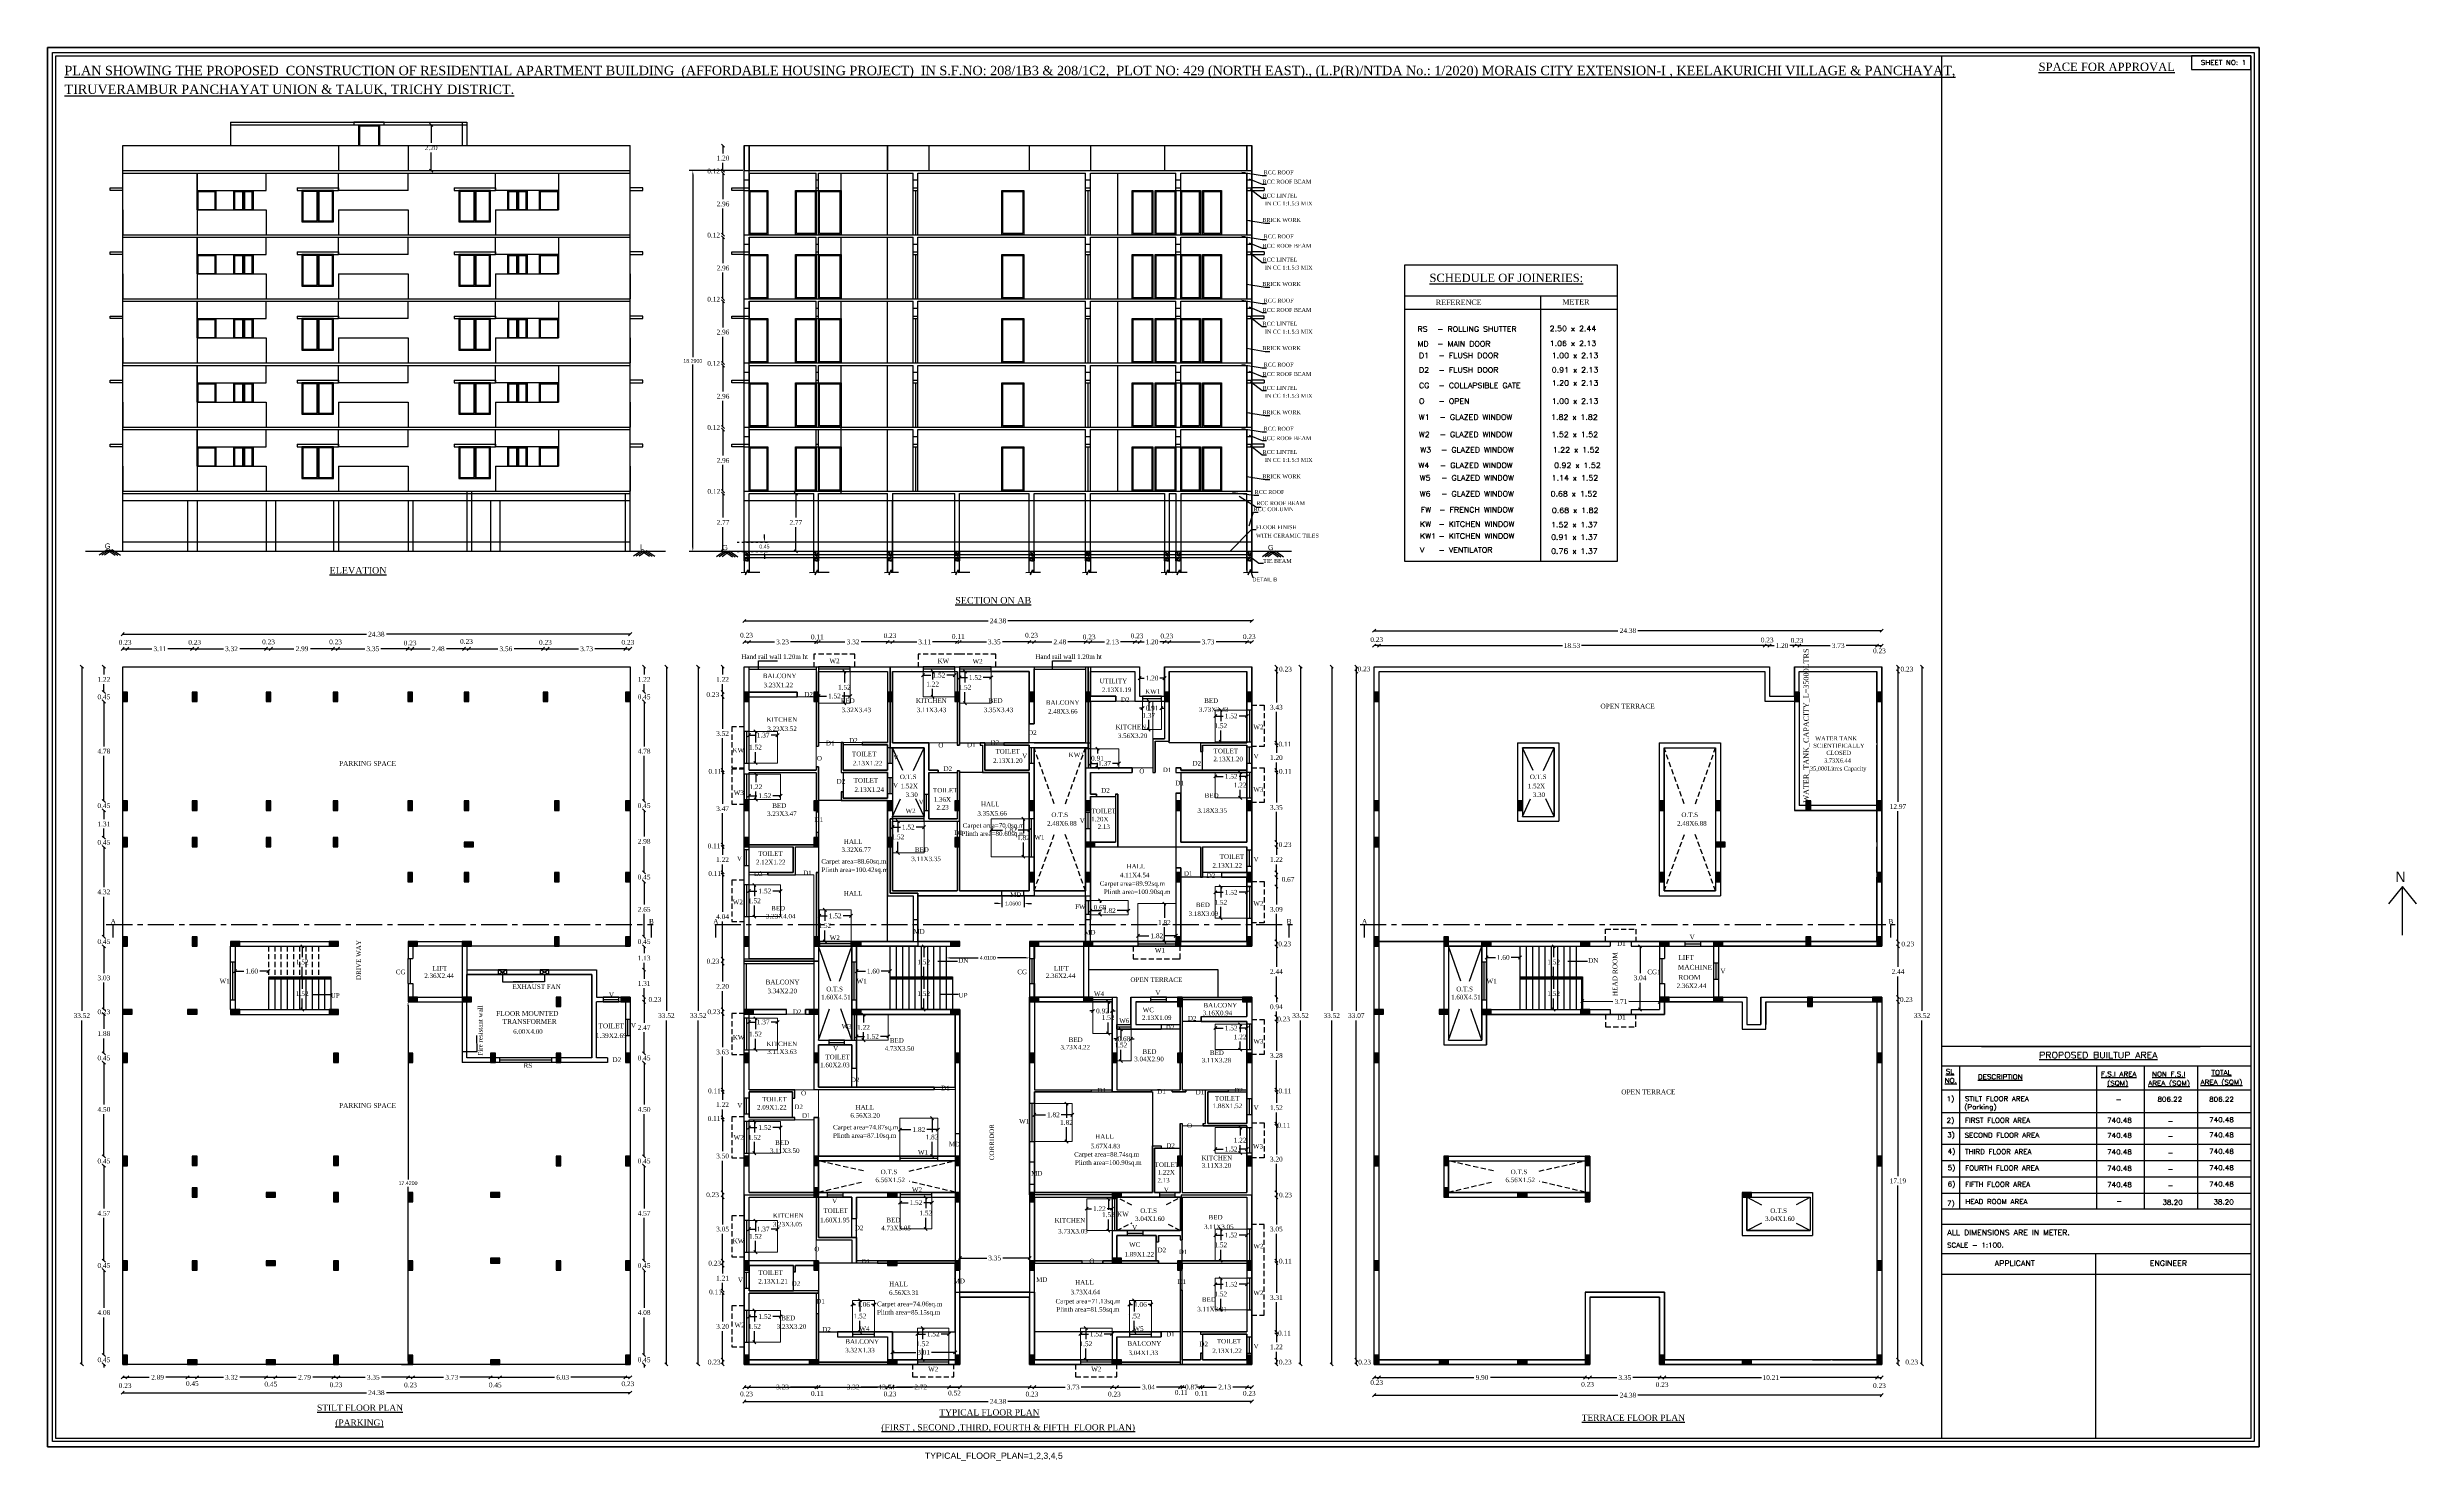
# Model space of a CAD drawing. Header units: metres. Extents: x 9178 to 9474, y -3543 to -3474.
# Drawn here: x 9221.8 to 9335.7, y -3542.3 to -3474.4 of the extents above; entities that cross this region are included whole.
import ezdxf
from ezdxf.enums import TextEntityAlignment as Align

# ---------------------------------------------------------------- set-up
doc = ezdxf.new("R2010")
doc.units = ezdxf.units.M
doc.header["$MEASUREMENT"] = 0
for name, pattern in [('CENTER', [2, 1.25, -0.25, 0.25, -0.25]), ('DOT2', [0.125, 0, -0.125]), ('HIDDEN', [0.375, 0.25, -0.125]), ('PHANTOM2', [1.25, 0.625, -0.125, 0.125, -0.125, 0.125, -0.125])]:
    doc.linetypes.add(name, pattern=pattern)
for name, color, linetype in [('BLK_1_FLR_0_BLT_UP_AREA', 1, 'Continuous'), ('BLK_1_FLR_0_BLT_UP_AREA_DEDUCT', 1, 'Continuous'), ('BLK_1_FLR_0_STILT_HEIGHT', 7, 'Continuous'), ('BLK_1_FLR_0_STILT_PARKING', 7, 'Continuous'), ('BLK_1_FLR_1_ACROOM_1_LIGHT_VENTILATION_1', 7, 'Continuous'), ('BLK_1_FLR_1_ACROOM_2_LIGHT_VENTILATION_1', 7, 'Continuous'), ('BLK_1_FLR_1_ACROOM_3_LIGHT_VENTILATION_', 7, 'Continuous'), ('BLK_1_FLR_1_ACROOM_4_LIGHT_VENTILATION_', 7, 'Continuous'), ('BLK_1_FLR_1_ACROOM_5_LIGHT_VENTILATION_', 7, 'Continuous'), ('BLK_1_FLR_1_BLT_UP_AREA', 1, 'Continuous'), ('BLK_1_FLR_1_BLT_UP_AREA_DEDUCT', 1, 'Continuous'), ('BLK_1_FLR_1_CARPET_AREA', 10, 'Continuous'), ('BLK_1_FLR_1_EXIT_WIDTH_DOOR', 2, 'Continuous'), ('BLK_1_FLR_1_LIFT_1', 30, 'Continuous'), ('BLK_1_FLR_1_REGULAR_ROOM_1', 117, 'Continuous'), ('BLK_1_FLR_1_REGULAR_ROOM_10', 1, 'Continuous'), ('BLK_1_FLR_1_REGULAR_ROOM_11', 1, 'Continuous'), ('BLK_1_FLR_1_REGULAR_ROOM_12', 1, 'Continuous'), ('BLK_1_FLR_1_REGULAR_ROOM_13', 1, 'Continuous'), ('BLK_1_FLR_1_REGULAR_ROOM_14', 1, 'Continuous'), ('BLK_1_FLR_1_REGULAR_ROOM_15', 1, 'Continuous'), ('BLK_1_FLR_1_REGULAR_ROOM_16', 1, 'Continuous'), ('BLK_1_FLR_1_REGULAR_ROOM_17', 1, 'Continuous'), ('BLK_1_FLR_1_REGULAR_ROOM_18', 1, 'Continuous'), ('BLK_1_FLR_1_REGULAR_ROOM_19', 1, 'Continuous'), ('BLK_1_FLR_1_REGULAR_ROOM_6', 1, 'Continuous'), ('BLK_1_FLR_1_REGULAR_ROOM_7', 1, 'Continuous'), ('BLK_1_FLR_1_REGULAR_ROOM_8', 1, 'Continuous'), ('BLK_1_FLR_1_REGULAR_ROOM_9', 1, 'Continuous'), ('BLK_1_FLR_1_ROOF_AREA', 7, 'Continuous'), ('BLK_1_FLR_1_UNITFA_1', 7, 'Continuous'), ('BLK_1_FLR_1_UNITFA_2', 7, 'Continuous'), ('BLK_1_FLR_1_UNITFA_3', 7, 'Continuous'), ('BLK_1_FLR_1_UNITFA_4', 7, 'Continuous'), ('BLK_1_FLR_1_UNITFA_5', 7, 'Continuous'), ('BLK_1_FLR_1_UNITFA_6', 7, 'Continuous'), ('BLK_1_FLR_1_UNITFA_7', 7, 'Continuous'), ('BLK_1_FLR_1_WATER_CLOSET', 7, 'Continuous'), ('BLK_1_FLR_1_WC_BATH', 7, 'Continuous'), ('BLK_1_FLR_6_ROOF_AREA', 7, 'Continuous'), ('BLK_1_HT_OF_BLDG', 5, 'Continuous'), ('BLK_1_LVL_1_BLDG_FOOT_PRINT', 7, 'Continuous'), ('BLK_1_PLINTH_HEIGHT', 7, 'Continuous'), ('BLK_1_STAIR_HEADROOM', 55, 'Continuous'), ('ELECTRICAL_ROOM', 7, 'Continuous'), ('FLOOR-GROUND', 7, 'Continuous'), ('FLOOR-STILT', 7, 'Continuous'), ('Layer1', 7, 'Continuous'), ('NORTH_DIRECTION', 7, 'Continuous'), ('SOLAR_PANEL', 1, 'Continuous'), ('WATER_TANK_CALCULATION', 150, 'Continuous')]:
    doc.layers.add(name, color=color, linetype=linetype)
for name, color, linetype, lineweight in [('BLK_1_FLR_0_STILT', 7, 'Continuous', 0), ('BLK_1_FLR_1_KITCHEN', 163, 'Continuous', 0), ('BLK_1_FLR_1_REGULAR_ROOM_2', 163, 'Continuous', 0), ('BLK_1_FLR_1_REGULAR_ROOM_3', 163, 'Continuous', 0), ('BLK_1_FLR_1_REGULAR_ROOM_4', 163, 'Continuous', 0), ('BLK_1_FLR_1_REGULAR_ROOM_5', 163, 'Continuous', 0), ('BLK_1_FLR_1_ROOM_1_LIGHT_VENTILATION_1', 232, 'Continuous', 0), ('BLK_1_FLR_1_ROOM_1_LIGHT_VENTILATION_2', 232, 'Continuous', 0), ('BLK_1_FLR_1_ROOM_1_LIGHT_VENTILATION_3', 232, 'Continuous', 0), ('BLK_1_FLR_1_ROOM_1_LIGHT_VENTILATION_4', 232, 'Continuous', 0), ('BLK_1_FLR_1_ROOM_1_LIGHT_VENTILATION_5', 232, 'Continuous', 0), ('BLK_1_FLR_1_ROOM_1_LIGHT_VENTILATION_6', 232, 'Continuous', 0), ('BLK_1_FLR_1_ROOM_1_LIGHT_VENTILATION_7', 232, 'Continuous', 0), ('BLK_1_FLR_1_ROOM_1_LIGHT_VENTILATION_8', 232, 'Continuous', 0), ('BLK_1_FLR_1_ROOM_1_LIGHT_VENTILATION_9', 232, 'Continuous', 0), ('DIST_EXIT', 7, 'Continuous', 0)]:
    doc.layers.add(name, color=color, linetype=linetype, lineweight=lineweight)
doc.styles.add('ED', font='romantic.ttf', dxfattribs={"width": 0.96})
doc.styles.add('Isa-', font='times.ttf')
doc.styles.add('ROMAND', font='romand.shx', dxfattribs={"width": 0.75})
doc.styles.get("Standard").update_dxf_attribs({"font": 'arial.ttf'})
doc.styles.add('STYLE2', font='times.ttf')
doc.styles.add('USA TEXT', font='GOTHIC.TTF')
doc.dimstyles.new('ISO-25', dxfattribs={"dimscale": 0, "dimtxt": 0.23, "dimasz": 0.15, "dimexe": 1.25, "dimexo": 0.625, "dimgap": 0.11, "dimtad": 0, "dimtih": 1, "dimtoh": 1, "dimzin": 1, "dimdsep": 46, "dimtxsty": 'STYLE2', "dimblk": 'OBLIQUE', "dimcen": 0, "dimse1": 1, "dimse2": 1, "dimclrd": 1, "dimclrt": 3, "dimadec": 0, "dimazin": 2, "dimtfac": 1, "dimtix": 1, "dimtofl": 0, "dimtmove": 0, "dimatfit": 3, "dimfxl": 0, "dimtolj": 1, "dimarcsym": 0})
doc.dimstyles.get("Standard").update_dxf_attribs({"dimtxt": 0.18, "dimasz": 0.18, "dimexe": 0.18, "dimexo": 0.0625, "dimgap": 0.09, "dimtad": 0, "dimtih": 1, "dimtoh": 1, "dimdec": 4, "dimzin": 0, "dimdsep": 46, "dimtxsty": 'Standard', "dimcen": 0.09, "dimadec": 0, "dimazin": 0, "dimtfac": 1, "dimtdec": 4, "dimtofl": 0, "dimtmove": 0, "dimatfit": 3, "dimfxl": 0, "dimtolj": 1, "dimtzin": 0, "dimarcsym": 0})
doc.dimstyles.new('STANDARD$0', dxfattribs={"dimtxt": 0.5, "dimasz": 0.1, "dimexe": 2, "dimexo": 2, "dimgap": 0, "dimtad": 0, "dimzin": 0, "dimdsep": 46, "dimtxsty": 'Standard', "dimblk": 'OBLIQUE', "dimcen": -0.0625, "dimse1": 1, "dimse2": 1, "dimclrd": 3, "dimclre": 9, "dimadec": 0, "dimazin": 0, "dimtfac": 1, "dimtix": 1, "dimtofl": 0, "dimtmove": 2, "dimatfit": 3, "dimldrblk": 'OBLIQUE', "dimfxl": 0, "dimtolj": 1, "dimtzin": 0, "dimarcsym": 0})

# ---------------------------------------------------------------- blocks, each defined once
blk = doc.blocks.new('_Oblique')
at = {"color": 0, "linetype": 'ByBlock', "lineweight": -2}
blk.add_line((-0.5, -0.5), (0.5, 0.5), dxfattribs=at)
blk = doc.blocks.new('*D59')
at = {"color": 1, "lineweight": -2}
for p, q in [((9234.09, -3519.07), (9234.09, -3519.6)), ((9234.09, -3520.59), (9234.09, -3520.06))]:
    blk.add_line(p, q, dxfattribs=at)
at = {"layer": 'Defpoints', "color": 0}
for p in [(9234.09, -3519.07), (9232.68, -3520.59), (9234.09, -3520.59)]:
    blk.add_point(p, dxfattribs=at)
at = {"color": 1, "lineweight": -2, "xscale": 0.15, "yscale": 0.15, "zscale": 0.15}
for p, rotation in [((9234.09, -3519.07), 90), ((9234.09, -3520.59), 270)]:
    blk.add_blockref('_Oblique', p, dxfattribs=dict(at, rotation=rotation))
at = {"color": 3, "insert": (9234.09, -3519.83), "char_height": 0.23, "attachment_point": 5, "style": 'STYLE2'}
blk.add_mtext('\\A1;1.52', dxfattribs=at)
blk = doc.blocks.new('*D60')
at = {"color": 1, "lineweight": -2}
for p, q in [((9234.09, -3517.55), (9234.09, -3518.08)), ((9234.09, -3519.07), (9234.09, -3518.54))]:
    blk.add_line(p, q, dxfattribs=at)
at = {"layer": 'Defpoints', "color": 0}
for p in [(9231.71, -3517.55), (9234.09, -3517.55), (9234.09, -3519.07)]:
    blk.add_point(p, dxfattribs=at)
at = {"color": 1, "lineweight": -2, "xscale": 0.15, "yscale": 0.15, "zscale": 0.15}
for p, rotation in [((9234.09, -3517.55), 90), ((9234.09, -3519.07), 270)]:
    blk.add_blockref('_Oblique', p, dxfattribs=dict(at, rotation=rotation))
at = {"color": 3, "insert": (9234.09, -3518.31), "char_height": 0.23, "attachment_point": 5, "style": 'STYLE2'}
blk.add_mtext('\\A1;1.52', dxfattribs=at)
blk = doc.blocks.new('*D61')
at = {"color": 1, "lineweight": -2}
for p, q in [((9230.86, -3518.75), (9231.28, -3518.75)), ((9232.46, -3518.75), (9232.05, -3518.75))]:
    blk.add_line(p, q, dxfattribs=at)
at = {"layer": 'Defpoints', "color": 0}
for p in [(9230.86, -3518.53), (9230.86, -3518.75), (9232.46, -3518.53)]:
    blk.add_point(p, dxfattribs=at)
at = {"color": 1, "lineweight": -2, "xscale": 0.15, "yscale": 0.15, "zscale": 0.15, "rotation": 180}
blk.add_blockref('_Oblique', (9230.86, -3518.75), dxfattribs=at)
at = {"color": 1, "lineweight": -2, "xscale": 0.15, "yscale": 0.15, "zscale": 0.15}
blk.add_blockref('_Oblique', (9232.46, -3518.75), dxfattribs=at)
at = {"color": 3, "insert": (9231.66, -3518.75), "char_height": 0.23, "attachment_point": 5, "style": 'STYLE2'}
blk.add_mtext('\\A1;1.60', dxfattribs=at)
blk = doc.blocks.new('*D62')
at = {"color": 1, "lineweight": -2}
blk.add_line((9225.46, -3503.26), (9225.69, -3503.26), dxfattribs=at)
at = {"layer": 'Defpoints', "color": 0}
for p in [(9225.69, -3503.26), (9225.46, -3505.57), (9225.69, -3505.57)]:
    blk.add_point(p, dxfattribs=at)
at = {"color": 1, "lineweight": -2, "xscale": 0.15, "yscale": 0.15, "zscale": 0.15, "rotation": 180}
blk.add_blockref('_Oblique', (9225.46, -3503.26), dxfattribs=at)
at = {"color": 1, "lineweight": -2, "xscale": 0.15, "yscale": 0.15, "zscale": 0.15}
blk.add_blockref('_Oblique', (9225.69, -3503.26), dxfattribs=at)
at = {"color": 3, "insert": (9225.58, -3502.95), "char_height": 0.23, "attachment_point": 5, "style": 'STYLE2'}
blk.add_mtext('\\A1;0.23', dxfattribs=at)
blk = doc.blocks.new('*D63')
at = {"color": 1, "lineweight": -2}
for p, q in [((9225.69, -3503.26), (9226.87, -3503.26)), ((9228.8, -3503.26), (9227.63, -3503.26))]:
    blk.add_line(p, q, dxfattribs=at)
at = {"layer": 'Defpoints', "color": 0}
for p in [(9228.8, -3503.26), (9225.69, -3505.57), (9228.8, -3505.57)]:
    blk.add_point(p, dxfattribs=at)
at = {"color": 1, "lineweight": -2, "xscale": 0.15, "yscale": 0.15, "zscale": 0.15, "rotation": 180}
blk.add_blockref('_Oblique', (9225.69, -3503.26), dxfattribs=at)
at = {"color": 1, "lineweight": -2, "xscale": 0.15, "yscale": 0.15, "zscale": 0.15}
blk.add_blockref('_Oblique', (9228.8, -3503.26), dxfattribs=at)
at = {"color": 3, "insert": (9227.25, -3503.26), "char_height": 0.23, "attachment_point": 5, "style": 'STYLE2'}
blk.add_mtext('\\A1;3.11', dxfattribs=at)
blk = doc.blocks.new('*D64')
at = {"color": 1, "lineweight": -2}
blk.add_line((9228.8, -3503.26), (9229.03, -3503.26), dxfattribs=at)
at = {"layer": 'Defpoints', "color": 0}
for p in [(9229.03, -3503.26), (9228.8, -3505.57), (9229.03, -3505.57)]:
    blk.add_point(p, dxfattribs=at)
at = {"color": 1, "lineweight": -2, "xscale": 0.15, "yscale": 0.15, "zscale": 0.15, "rotation": 180}
blk.add_blockref('_Oblique', (9228.8, -3503.26), dxfattribs=at)
at = {"color": 1, "lineweight": -2, "xscale": 0.15, "yscale": 0.15, "zscale": 0.15}
blk.add_blockref('_Oblique', (9229.03, -3503.26), dxfattribs=at)
at = {"color": 3, "insert": (9228.92, -3502.95), "char_height": 0.23, "attachment_point": 5, "style": 'STYLE2'}
blk.add_mtext('\\A1;0.23', dxfattribs=at)
blk = doc.blocks.new('*D65')
at = {"color": 1, "lineweight": -2}
for p, q in [((9229.03, -3503.26), (9230.3, -3503.26)), ((9232.35, -3503.26), (9231.09, -3503.26))]:
    blk.add_line(p, q, dxfattribs=at)
at = {"layer": 'Defpoints', "color": 0}
for p in [(9232.35, -3503.26), (9229.03, -3505.57), (9232.35, -3505.57)]:
    blk.add_point(p, dxfattribs=at)
at = {"color": 1, "lineweight": -2, "xscale": 0.15, "yscale": 0.15, "zscale": 0.15, "rotation": 180}
blk.add_blockref('_Oblique', (9229.03, -3503.26), dxfattribs=at)
at = {"color": 1, "lineweight": -2, "xscale": 0.15, "yscale": 0.15, "zscale": 0.15}
blk.add_blockref('_Oblique', (9232.35, -3503.26), dxfattribs=at)
at = {"color": 3, "insert": (9230.69, -3503.26), "char_height": 0.23, "attachment_point": 5, "style": 'STYLE2'}
blk.add_mtext('\\A1;3.32', dxfattribs=at)
blk = doc.blocks.new('*D66')
at = {"color": 1, "lineweight": -2}
blk.add_line((9232.35, -3503.26), (9232.58, -3503.26), dxfattribs=at)
at = {"layer": 'Defpoints', "color": 0}
for p in [(9232.58, -3503.26), (9232.35, -3505.57), (9232.58, -3505.57)]:
    blk.add_point(p, dxfattribs=at)
at = {"color": 1, "lineweight": -2, "xscale": 0.15, "yscale": 0.15, "zscale": 0.15, "rotation": 180}
blk.add_blockref('_Oblique', (9232.35, -3503.26), dxfattribs=at)
at = {"color": 1, "lineweight": -2, "xscale": 0.15, "yscale": 0.15, "zscale": 0.15}
blk.add_blockref('_Oblique', (9232.58, -3503.26), dxfattribs=at)
at = {"color": 3, "insert": (9232.47, -3502.93), "char_height": 0.23, "attachment_point": 5, "style": 'STYLE2'}
blk.add_mtext('\\A1;0.23', dxfattribs=at)
blk = doc.blocks.new('*D67')
at = {"color": 1, "lineweight": -2}
for p, q in [((9232.58, -3503.26), (9233.68, -3503.26)), ((9235.57, -3503.26), (9234.48, -3503.26))]:
    blk.add_line(p, q, dxfattribs=at)
at = {"layer": 'Defpoints', "color": 0}
for p in [(9235.57, -3503.26), (9232.58, -3505.57), (9235.57, -3505.57)]:
    blk.add_point(p, dxfattribs=at)
at = {"color": 1, "lineweight": -2, "xscale": 0.15, "yscale": 0.15, "zscale": 0.15, "rotation": 180}
blk.add_blockref('_Oblique', (9232.58, -3503.26), dxfattribs=at)
at = {"color": 1, "lineweight": -2, "xscale": 0.15, "yscale": 0.15, "zscale": 0.15}
blk.add_blockref('_Oblique', (9235.57, -3503.26), dxfattribs=at)
at = {"color": 3, "insert": (9234.08, -3503.26), "char_height": 0.23, "attachment_point": 5, "style": 'STYLE2'}
blk.add_mtext('\\A1;2.99', dxfattribs=at)
blk = doc.blocks.new('*D68')
at = {"color": 1, "lineweight": -2}
blk.add_line((9235.57, -3503.26), (9235.8, -3503.26), dxfattribs=at)
at = {"layer": 'Defpoints', "color": 0}
for p in [(9235.8, -3503.26), (9235.57, -3505.57), (9235.8, -3505.57)]:
    blk.add_point(p, dxfattribs=at)
at = {"color": 1, "lineweight": -2, "xscale": 0.15, "yscale": 0.15, "zscale": 0.15, "rotation": 180}
blk.add_blockref('_Oblique', (9235.57, -3503.26), dxfattribs=at)
at = {"color": 1, "lineweight": -2, "xscale": 0.15, "yscale": 0.15, "zscale": 0.15}
blk.add_blockref('_Oblique', (9235.8, -3503.26), dxfattribs=at)
at = {"color": 3, "insert": (9235.69, -3502.93), "char_height": 0.23, "attachment_point": 5, "style": 'STYLE2'}
blk.add_mtext('\\A1;0.23', dxfattribs=at)
blk = doc.blocks.new('*D69')
at = {"color": 1, "lineweight": -2}
for p, q in [((9235.8, -3503.26), (9237.09, -3503.26)), ((9239.15, -3503.26), (9237.87, -3503.26))]:
    blk.add_line(p, q, dxfattribs=at)
at = {"layer": 'Defpoints', "color": 0}
for p in [(9239.15, -3503.26), (9235.8, -3505.57), (9239.15, -3505.79)]:
    blk.add_point(p, dxfattribs=at)
at = {"color": 1, "lineweight": -2, "xscale": 0.15, "yscale": 0.15, "zscale": 0.15, "rotation": 180}
blk.add_blockref('_Oblique', (9235.8, -3503.26), dxfattribs=at)
at = {"color": 1, "lineweight": -2, "xscale": 0.15, "yscale": 0.15, "zscale": 0.15}
blk.add_blockref('_Oblique', (9239.15, -3503.26), dxfattribs=at)
at = {"color": 3, "insert": (9237.48, -3503.26), "char_height": 0.23, "attachment_point": 5, "style": 'STYLE2'}
blk.add_mtext('\\A1;3.35', dxfattribs=at)
blk = doc.blocks.new('*D70')
at = {"color": 1, "lineweight": -2}
blk.add_line((9239.15, -3503.26), (9239.38, -3503.26), dxfattribs=at)
at = {"layer": 'Defpoints', "color": 0}
for p in [(9239.38, -3503.26), (9239.15, -3505.79), (9239.38, -3505.79)]:
    blk.add_point(p, dxfattribs=at)
at = {"color": 1, "lineweight": -2, "xscale": 0.15, "yscale": 0.15, "zscale": 0.15, "rotation": 180}
blk.add_blockref('_Oblique', (9239.15, -3503.26), dxfattribs=at)
at = {"color": 1, "lineweight": -2, "xscale": 0.15, "yscale": 0.15, "zscale": 0.15}
blk.add_blockref('_Oblique', (9239.38, -3503.26), dxfattribs=at)
at = {"color": 3, "insert": (9239.27, -3502.98), "char_height": 0.23, "attachment_point": 5, "style": 'STYLE2'}
blk.add_mtext('\\A1;0.23', dxfattribs=at)
blk = doc.blocks.new('*D71')
at = {"color": 1, "lineweight": -2}
for p, q in [((9239.38, -3503.26), (9240.23, -3503.26)), ((9241.86, -3503.26), (9241.02, -3503.26))]:
    blk.add_line(p, q, dxfattribs=at)
at = {"layer": 'Defpoints', "color": 0}
for p in [(9241.86, -3503.26), (9239.38, -3505.79), (9241.86, -3505.79)]:
    blk.add_point(p, dxfattribs=at)
at = {"color": 1, "lineweight": -2, "xscale": 0.15, "yscale": 0.15, "zscale": 0.15, "rotation": 180}
blk.add_blockref('_Oblique', (9239.38, -3503.26), dxfattribs=at)
at = {"color": 1, "lineweight": -2, "xscale": 0.15, "yscale": 0.15, "zscale": 0.15}
blk.add_blockref('_Oblique', (9241.86, -3503.26), dxfattribs=at)
at = {"color": 3, "insert": (9240.62, -3503.26), "char_height": 0.23, "attachment_point": 5, "style": 'STYLE2'}
blk.add_mtext('\\A1;2.48', dxfattribs=at)
blk = doc.blocks.new('*D72')
at = {"color": 1, "lineweight": -2}
blk.add_line((9241.86, -3503.26), (9242.09, -3503.26), dxfattribs=at)
at = {"layer": 'Defpoints', "color": 0}
for p in [(9242.09, -3503.26), (9241.86, -3505.79), (9242.09, -3505.79)]:
    blk.add_point(p, dxfattribs=at)
at = {"color": 1, "lineweight": -2, "xscale": 0.15, "yscale": 0.15, "zscale": 0.15, "rotation": 180}
blk.add_blockref('_Oblique', (9241.86, -3503.26), dxfattribs=at)
at = {"color": 1, "lineweight": -2, "xscale": 0.15, "yscale": 0.15, "zscale": 0.15}
blk.add_blockref('_Oblique', (9242.09, -3503.26), dxfattribs=at)
at = {"color": 3, "insert": (9241.98, -3502.91), "char_height": 0.23, "attachment_point": 5, "style": 'STYLE2'}
blk.add_mtext('\\A1;0.23', dxfattribs=at)
blk = doc.blocks.new('*D73')
at = {"color": 1, "lineweight": -2}
for p, q in [((9242.09, -3503.26), (9243.48, -3503.26)), ((9245.65, -3503.26), (9244.27, -3503.26))]:
    blk.add_line(p, q, dxfattribs=at)
at = {"layer": 'Defpoints', "color": 0}
for p in [(9245.65, -3503.26), (9242.09, -3505.79), (9245.65, -3505.79)]:
    blk.add_point(p, dxfattribs=at)
at = {"color": 1, "lineweight": -2, "xscale": 0.15, "yscale": 0.15, "zscale": 0.15, "rotation": 180}
blk.add_blockref('_Oblique', (9242.09, -3503.26), dxfattribs=at)
at = {"color": 1, "lineweight": -2, "xscale": 0.15, "yscale": 0.15, "zscale": 0.15}
blk.add_blockref('_Oblique', (9245.65, -3503.26), dxfattribs=at)
at = {"color": 3, "insert": (9243.87, -3503.26), "char_height": 0.23, "attachment_point": 5, "style": 'STYLE2'}
blk.add_mtext('\\A1;3.56', dxfattribs=at)
blk = doc.blocks.new('*D74')
at = {"color": 1, "lineweight": -2}
blk.add_line((9245.65, -3503.26), (9245.88, -3503.26), dxfattribs=at)
at = {"layer": 'Defpoints', "color": 0}
for p in [(9245.88, -3503.26), (9245.65, -3505.79), (9245.88, -3505.79)]:
    blk.add_point(p, dxfattribs=at)
at = {"color": 1, "lineweight": -2, "xscale": 0.15, "yscale": 0.15, "zscale": 0.15, "rotation": 180}
blk.add_blockref('_Oblique', (9245.65, -3503.26), dxfattribs=at)
at = {"color": 1, "lineweight": -2, "xscale": 0.15, "yscale": 0.15, "zscale": 0.15}
blk.add_blockref('_Oblique', (9245.88, -3503.26), dxfattribs=at)
at = {"color": 3, "insert": (9245.77, -3502.95), "char_height": 0.23, "attachment_point": 5, "style": 'STYLE2'}
blk.add_mtext('\\A1;0.23', dxfattribs=at)
blk = doc.blocks.new('*D75')
at = {"color": 1, "lineweight": -2}
for p, q in [((9245.88, -3503.26), (9247.36, -3503.26)), ((9249.61, -3503.26), (9248.14, -3503.26))]:
    blk.add_line(p, q, dxfattribs=at)
at = {"layer": 'Defpoints', "color": 0}
for p in [(9249.61, -3503.26), (9245.88, -3505.79), (9249.61, -3505.79)]:
    blk.add_point(p, dxfattribs=at)
at = {"color": 1, "lineweight": -2, "xscale": 0.15, "yscale": 0.15, "zscale": 0.15, "rotation": 180}
blk.add_blockref('_Oblique', (9245.88, -3503.26), dxfattribs=at)
at = {"color": 1, "lineweight": -2, "xscale": 0.15, "yscale": 0.15, "zscale": 0.15}
blk.add_blockref('_Oblique', (9249.61, -3503.26), dxfattribs=at)
at = {"color": 3, "insert": (9247.75, -3503.26), "char_height": 0.23, "attachment_point": 5, "style": 'STYLE2'}
blk.add_mtext('\\A1;3.73', dxfattribs=at)
blk = doc.blocks.new('*D76')
at = {"color": 1, "lineweight": -2}
blk.add_line((9249.61, -3503.26), (9249.84, -3503.26), dxfattribs=at)
at = {"layer": 'Defpoints', "color": 0}
for p in [(9249.84, -3503.26), (9249.61, -3505.79), (9249.84, -3505.79)]:
    blk.add_point(p, dxfattribs=at)
at = {"color": 1, "lineweight": -2, "xscale": 0.15, "yscale": 0.15, "zscale": 0.15, "rotation": 180}
blk.add_blockref('_Oblique', (9249.61, -3503.26), dxfattribs=at)
at = {"color": 1, "lineweight": -2, "xscale": 0.15, "yscale": 0.15, "zscale": 0.15}
blk.add_blockref('_Oblique', (9249.84, -3503.26), dxfattribs=at)
at = {"color": 3, "insert": (9249.73, -3502.95), "char_height": 0.23, "attachment_point": 5, "style": 'STYLE2'}
blk.add_mtext('\\A1;0.23', dxfattribs=at)
blk = doc.blocks.new('*D77')
at = {"color": 1, "lineweight": -2}
for p, q in [((9225.46, -3502.56), (9237.18, -3502.56)), ((9249.84, -3502.56), (9238.13, -3502.56))]:
    blk.add_line(p, q, dxfattribs=at)
at = {"layer": 'Defpoints', "color": 0}
for p in [(9249.84, -3502.56), (9225.46, -3507.03), (9249.84, -3507.03)]:
    blk.add_point(p, dxfattribs=at)
at = {"color": 1, "lineweight": -2, "xscale": 0.15, "yscale": 0.15, "zscale": 0.15, "rotation": 180}
blk.add_blockref('_Oblique', (9225.46, -3502.56), dxfattribs=at)
at = {"color": 1, "lineweight": -2, "xscale": 0.15, "yscale": 0.15, "zscale": 0.15}
blk.add_blockref('_Oblique', (9249.84, -3502.56), dxfattribs=at)
at = {"color": 3, "insert": (9237.65, -3502.56), "char_height": 0.23, "attachment_point": 5, "style": 'STYLE2'}
blk.add_mtext('\\A1;24.38', dxfattribs=at)
blk = doc.blocks.new('*D78')
at = {"color": 1, "lineweight": -2}
for p, q in [((9224.56, -3504.12), (9224.56, -3504.5)), ((9224.56, -3505.34), (9224.56, -3504.96))]:
    blk.add_line(p, q, dxfattribs=at)
at = {"layer": 'Defpoints', "color": 0}
for p in [(9225.46, -3504.12), (9224.56, -3505.34), (9225.46, -3505.34)]:
    blk.add_point(p, dxfattribs=at)
at = {"color": 1, "lineweight": -2, "xscale": 0.15, "yscale": 0.15, "zscale": 0.15}
for p, rotation in [((9224.56, -3504.12), 90), ((9224.56, -3505.34), 270)]:
    blk.add_blockref('_Oblique', p, dxfattribs=dict(at, rotation=rotation))
at = {"color": 3, "insert": (9224.56, -3504.73), "char_height": 0.23, "attachment_point": 5, "style": 'STYLE2'}
blk.add_mtext('\\A1;1.22', dxfattribs=at)
blk = doc.blocks.new('*D79')
at = {"color": 1, "lineweight": -2}
for p, q in [((9224.56, -3505.34), (9224.56, -3505.19)), ((9224.56, -3505.79), (9224.56, -3505.94))]:
    blk.add_line(p, q, dxfattribs=at)
at = {"layer": 'Defpoints', "color": 0}
for p in [(9224.56, -3505.79), (9225.46, -3505.34), (9225.46, -3505.79)]:
    blk.add_point(p, dxfattribs=at)
at = {"color": 1, "lineweight": -2, "xscale": 0.15, "yscale": 0.15, "zscale": 0.15}
for p, rotation in [((9224.56, -3505.34), 270), ((9224.56, -3505.79), 90)]:
    blk.add_blockref('_Oblique', p, dxfattribs=dict(at, rotation=rotation))
at = {"color": 3, "insert": (9224.56, -3505.57), "char_height": 0.23, "attachment_point": 5, "style": 'STYLE2'}
blk.add_mtext('\\A1;0.45', dxfattribs=at)
blk = doc.blocks.new('*D80')
at = {"color": 1, "lineweight": -2}
for p, q in [((9224.56, -3505.79), (9224.56, -3507.95)), ((9224.56, -3510.57), (9224.56, -3508.41))]:
    blk.add_line(p, q, dxfattribs=at)
at = {"layer": 'Defpoints', "color": 0}
for p in [(9225.46, -3505.79), (9224.56, -3510.57), (9225.69, -3510.57)]:
    blk.add_point(p, dxfattribs=at)
at = {"color": 1, "lineweight": -2, "xscale": 0.15, "yscale": 0.15, "zscale": 0.15}
for p, rotation in [((9224.56, -3505.79), 90), ((9224.56, -3510.57), 270)]:
    blk.add_blockref('_Oblique', p, dxfattribs=dict(at, rotation=rotation))
at = {"color": 3, "insert": (9224.56, -3508.18), "char_height": 0.23, "attachment_point": 5, "style": 'STYLE2'}
blk.add_mtext('\\A1;4.78', dxfattribs=at)
blk = doc.blocks.new('*D81')
at = {"color": 1, "lineweight": -2}
for p, q in [((9224.56, -3510.57), (9224.56, -3510.42)), ((9224.56, -3511.02), (9224.56, -3511.17))]:
    blk.add_line(p, q, dxfattribs=at)
at = {"layer": 'Defpoints', "color": 0}
for p in [(9225.69, -3510.57), (9224.56, -3511.02), (9225.69, -3511.02)]:
    blk.add_point(p, dxfattribs=at)
at = {"color": 1, "lineweight": -2, "xscale": 0.15, "yscale": 0.15, "zscale": 0.15}
for p, rotation in [((9224.56, -3510.57), 270), ((9224.56, -3511.02), 90)]:
    blk.add_blockref('_Oblique', p, dxfattribs=dict(at, rotation=rotation))
at = {"color": 3, "insert": (9224.56, -3510.8), "char_height": 0.23, "attachment_point": 5, "style": 'STYLE2'}
blk.add_mtext('\\A1;0.45', dxfattribs=at)
blk = doc.blocks.new('*D82')
at = {"color": 1, "lineweight": -2}
for p, q in [((9224.56, -3511.02), (9224.56, -3511.45)), ((9224.56, -3512.33), (9224.56, -3511.9))]:
    blk.add_line(p, q, dxfattribs=at)
at = {"layer": 'Defpoints', "color": 0}
for p in [(9225.69, -3511.02), (9224.56, -3512.33), (9225.69, -3512.33)]:
    blk.add_point(p, dxfattribs=at)
at = {"color": 1, "lineweight": -2, "xscale": 0.15, "yscale": 0.15, "zscale": 0.15}
for p, rotation in [((9224.56, -3511.02), 90), ((9224.56, -3512.33), 270)]:
    blk.add_blockref('_Oblique', p, dxfattribs=dict(at, rotation=rotation))
at = {"color": 3, "insert": (9224.56, -3511.68), "char_height": 0.23, "attachment_point": 5, "style": 'STYLE2'}
blk.add_mtext('\\A1;1.31', dxfattribs=at)
blk = doc.blocks.new('*D83')
at = {"color": 1, "lineweight": -2}
for p, q in [((9224.56, -3512.33), (9224.56, -3512.18)), ((9224.56, -3512.78), (9224.56, -3512.93))]:
    blk.add_line(p, q, dxfattribs=at)
at = {"layer": 'Defpoints', "color": 0}
for p in [(9224.56, -3512.78), (9225.69, -3512.33), (9225.69, -3512.78)]:
    blk.add_point(p, dxfattribs=at)
at = {"color": 1, "lineweight": -2, "xscale": 0.15, "yscale": 0.15, "zscale": 0.15}
for p, rotation in [((9224.56, -3512.33), 270), ((9224.56, -3512.78), 90)]:
    blk.add_blockref('_Oblique', p, dxfattribs=dict(at, rotation=rotation))
at = {"color": 3, "insert": (9224.56, -3512.56), "char_height": 0.23, "attachment_point": 5, "style": 'STYLE2'}
blk.add_mtext('\\A1;0.45', dxfattribs=at)
blk = doc.blocks.new('*D84')
at = {"color": 1, "lineweight": -2}
for p, q in [((9224.56, -3512.78), (9224.56, -3514.71)), ((9224.56, -3517.1), (9224.56, -3515.17))]:
    blk.add_line(p, q, dxfattribs=at)
at = {"layer": 'Defpoints', "color": 0}
for p in [(9225.69, -3512.78), (9224.56, -3517.1), (9225.69, -3517.1)]:
    blk.add_point(p, dxfattribs=at)
at = {"color": 1, "lineweight": -2, "xscale": 0.15, "yscale": 0.15, "zscale": 0.15}
for p, rotation in [((9224.56, -3512.78), 90), ((9224.56, -3517.1), 270)]:
    blk.add_blockref('_Oblique', p, dxfattribs=dict(at, rotation=rotation))
at = {"color": 3, "insert": (9224.56, -3514.94), "char_height": 0.23, "attachment_point": 5, "style": 'STYLE2'}
blk.add_mtext('\\A1;4.32', dxfattribs=at)
blk = doc.blocks.new('*D85')
at = {"color": 1, "lineweight": -2}
for p, q in [((9224.56, -3517.1), (9224.56, -3516.95)), ((9224.56, -3517.55), (9224.56, -3517.7))]:
    blk.add_line(p, q, dxfattribs=at)
at = {"layer": 'Defpoints', "color": 0}
for p in [(9224.56, -3517.55), (9225.69, -3517.1), (9225.69, -3517.55)]:
    blk.add_point(p, dxfattribs=at)
at = {"color": 1, "lineweight": -2, "xscale": 0.15, "yscale": 0.15, "zscale": 0.15}
for p, rotation in [((9224.56, -3517.1), 270), ((9224.56, -3517.55), 90)]:
    blk.add_blockref('_Oblique', p, dxfattribs=dict(at, rotation=rotation))
at = {"color": 3, "insert": (9224.56, -3517.33), "char_height": 0.23, "attachment_point": 5, "style": 'STYLE2'}
blk.add_mtext('\\A1;0.45', dxfattribs=at)
blk = doc.blocks.new('*D86')
at = {"color": 1, "lineweight": -2}
for p, q in [((9224.56, -3517.55), (9224.56, -3518.84)), ((9224.56, -3520.58), (9224.56, -3519.29))]:
    blk.add_line(p, q, dxfattribs=at)
at = {"layer": 'Defpoints', "color": 0}
for p in [(9225.69, -3517.55), (9224.56, -3520.58), (9225.91, -3520.58)]:
    blk.add_point(p, dxfattribs=at)
at = {"color": 1, "lineweight": -2, "xscale": 0.15, "yscale": 0.15, "zscale": 0.15}
for p, rotation in [((9224.56, -3517.55), 90), ((9224.56, -3520.58), 270)]:
    blk.add_blockref('_Oblique', p, dxfattribs=dict(at, rotation=rotation))
at = {"color": 3, "insert": (9224.56, -3519.07), "char_height": 0.23, "attachment_point": 5, "style": 'STYLE2'}
blk.add_mtext('\\A1;3.03', dxfattribs=at)
blk = doc.blocks.new('*D87')
at = {"color": 1, "lineweight": -2}
for p, q in [((9224.56, -3520.58), (9224.56, -3520.43)), ((9224.56, -3520.81), (9224.56, -3520.96))]:
    blk.add_line(p, q, dxfattribs=at)
at = {"layer": 'Defpoints', "color": 0}
for p in [(9224.56, -3520.81), (9225.91, -3520.58), (9225.91, -3520.81)]:
    blk.add_point(p, dxfattribs=at)
at = {"color": 1, "lineweight": -2, "xscale": 0.15, "yscale": 0.15, "zscale": 0.15}
for p, rotation in [((9224.56, -3520.58), 270), ((9224.56, -3520.81), 90)]:
    blk.add_blockref('_Oblique', p, dxfattribs=dict(at, rotation=rotation))
at = {"color": 3, "insert": (9224.56, -3520.7), "char_height": 0.23, "attachment_point": 5, "style": 'STYLE2'}
blk.add_mtext('\\A1;0.23', dxfattribs=at)
blk = doc.blocks.new('*D88')
at = {"color": 1, "lineweight": -2}
for p, q in [((9224.56, -3520.81), (9224.56, -3521.52)), ((9224.56, -3522.69), (9224.56, -3521.98))]:
    blk.add_line(p, q, dxfattribs=at)
at = {"layer": 'Defpoints', "color": 0}
for p in [(9225.91, -3520.81), (9224.56, -3522.69), (9225.69, -3522.69)]:
    blk.add_point(p, dxfattribs=at)
at = {"color": 1, "lineweight": -2, "xscale": 0.15, "yscale": 0.15, "zscale": 0.15}
for p, rotation in [((9224.56, -3520.81), 90), ((9224.56, -3522.69), 270)]:
    blk.add_blockref('_Oblique', p, dxfattribs=dict(at, rotation=rotation))
at = {"color": 3, "insert": (9224.56, -3521.75), "char_height": 0.23, "attachment_point": 5, "style": 'STYLE2'}
blk.add_mtext('\\A1;1.88', dxfattribs=at)
blk = doc.blocks.new('*D89')
at = {"color": 1, "lineweight": -2}
for p, q in [((9224.56, -3522.69), (9224.56, -3522.54)), ((9224.56, -3523.14), (9224.56, -3523.29))]:
    blk.add_line(p, q, dxfattribs=at)
at = {"layer": 'Defpoints', "color": 0}
for p in [(9224.56, -3523.14), (9225.69, -3522.69), (9225.69, -3523.14)]:
    blk.add_point(p, dxfattribs=at)
at = {"color": 1, "lineweight": -2, "xscale": 0.15, "yscale": 0.15, "zscale": 0.15}
for p, rotation in [((9224.56, -3522.69), 270), ((9224.56, -3523.14), 90)]:
    blk.add_blockref('_Oblique', p, dxfattribs=dict(at, rotation=rotation))
at = {"color": 3, "insert": (9224.56, -3522.92), "char_height": 0.23, "attachment_point": 5, "style": 'STYLE2'}
blk.add_mtext('\\A1;0.45', dxfattribs=at)
blk = doc.blocks.new('*D90')
at = {"color": 1, "lineweight": -2}
for p, q in [((9224.56, -3523.14), (9224.56, -3525.16)), ((9224.56, -3527.64), (9224.56, -3525.62))]:
    blk.add_line(p, q, dxfattribs=at)
at = {"layer": 'Defpoints', "color": 0}
for p in [(9225.69, -3523.14), (9224.56, -3527.64), (9225.69, -3527.64)]:
    blk.add_point(p, dxfattribs=at)
at = {"color": 1, "lineweight": -2, "xscale": 0.15, "yscale": 0.15, "zscale": 0.15}
for p, rotation in [((9224.56, -3523.14), 90), ((9224.56, -3527.64), 270)]:
    blk.add_blockref('_Oblique', p, dxfattribs=dict(at, rotation=rotation))
at = {"color": 3, "insert": (9224.56, -3525.39), "char_height": 0.23, "attachment_point": 5, "style": 'STYLE2'}
blk.add_mtext('\\A1;4.50', dxfattribs=at)
blk = doc.blocks.new('*D91')
at = {"color": 1, "lineweight": -2}
for p, q in [((9224.56, -3527.64), (9224.56, -3527.49)), ((9224.56, -3528.09), (9224.56, -3528.24))]:
    blk.add_line(p, q, dxfattribs=at)
at = {"layer": 'Defpoints', "color": 0}
for p in [(9225.69, -3527.64), (9224.56, -3528.09), (9225.69, -3528.09)]:
    blk.add_point(p, dxfattribs=at)
at = {"color": 1, "lineweight": -2, "xscale": 0.15, "yscale": 0.15, "zscale": 0.15}
for p, rotation in [((9224.56, -3527.64), 270), ((9224.56, -3528.09), 90)]:
    blk.add_blockref('_Oblique', p, dxfattribs=dict(at, rotation=rotation))
at = {"color": 3, "insert": (9224.56, -3527.87), "char_height": 0.23, "attachment_point": 5, "style": 'STYLE2'}
blk.add_mtext('\\A1;0.45', dxfattribs=at)
blk = doc.blocks.new('*D92')
at = {"color": 1, "lineweight": -2}
for p, q in [((9224.56, -3528.09), (9224.56, -3530.15)), ((9224.56, -3532.66), (9224.56, -3530.6))]:
    blk.add_line(p, q, dxfattribs=at)
at = {"layer": 'Defpoints', "color": 0}
for p in [(9225.69, -3528.09), (9224.56, -3532.66), (9225.69, -3532.66)]:
    blk.add_point(p, dxfattribs=at)
at = {"color": 1, "lineweight": -2, "xscale": 0.15, "yscale": 0.15, "zscale": 0.15}
for p, rotation in [((9224.56, -3528.09), 90), ((9224.56, -3532.66), 270)]:
    blk.add_blockref('_Oblique', p, dxfattribs=dict(at, rotation=rotation))
at = {"color": 3, "insert": (9224.56, -3530.38), "char_height": 0.23, "attachment_point": 5, "style": 'STYLE2'}
blk.add_mtext('\\A1;4.57', dxfattribs=at)
blk = doc.blocks.new('*D93')
at = {"color": 1, "lineweight": -2}
for p, q in [((9224.56, -3532.66), (9224.56, -3532.51)), ((9224.56, -3533.11), (9224.56, -3533.26))]:
    blk.add_line(p, q, dxfattribs=at)
at = {"layer": 'Defpoints', "color": 0}
for p in [(9224.56, -3533.11), (9225.69, -3532.66), (9225.69, -3533.11)]:
    blk.add_point(p, dxfattribs=at)
at = {"color": 1, "lineweight": -2, "xscale": 0.15, "yscale": 0.15, "zscale": 0.15}
for p, rotation in [((9224.56, -3532.66), 270), ((9224.56, -3533.11), 90)]:
    blk.add_blockref('_Oblique', p, dxfattribs=dict(at, rotation=rotation))
at = {"color": 3, "insert": (9224.56, -3532.89), "char_height": 0.23, "attachment_point": 5, "style": 'STYLE2'}
blk.add_mtext('\\A1;0.45', dxfattribs=at)
blk = doc.blocks.new('*D94')
at = {"color": 1, "lineweight": -2}
for p, q in [((9224.56, -3533.11), (9224.56, -3534.92)), ((9224.56, -3537.19), (9224.56, -3535.38))]:
    blk.add_line(p, q, dxfattribs=at)
at = {"layer": 'Defpoints', "color": 0}
for p in [(9225.69, -3533.11), (9224.56, -3537.19), (9225.69, -3537.19)]:
    blk.add_point(p, dxfattribs=at)
at = {"color": 1, "lineweight": -2, "xscale": 0.15, "yscale": 0.15, "zscale": 0.15}
for p, rotation in [((9224.56, -3533.11), 90), ((9224.56, -3537.19), 270)]:
    blk.add_blockref('_Oblique', p, dxfattribs=dict(at, rotation=rotation))
at = {"color": 3, "insert": (9224.56, -3535.15), "char_height": 0.23, "attachment_point": 5, "style": 'STYLE2'}
blk.add_mtext('\\A1;4.08', dxfattribs=at)
blk = doc.blocks.new('*D95')
at = {"color": 1, "lineweight": -2}
for p, q in [((9224.56, -3537.19), (9224.56, -3537.04)), ((9224.56, -3537.64), (9224.56, -3537.79))]:
    blk.add_line(p, q, dxfattribs=at)
at = {"layer": 'Defpoints', "color": 0}
for p in [(9224.56, -3537.64), (9225.69, -3537.19), (9225.69, -3537.64)]:
    blk.add_point(p, dxfattribs=at)
at = {"color": 1, "lineweight": -2, "xscale": 0.15, "yscale": 0.15, "zscale": 0.15}
for p, rotation in [((9224.56, -3537.19), 270), ((9224.56, -3537.64), 90)]:
    blk.add_blockref('_Oblique', p, dxfattribs=dict(at, rotation=rotation))
at = {"color": 3, "insert": (9224.56, -3537.42), "char_height": 0.23, "attachment_point": 5, "style": 'STYLE2'}
blk.add_mtext('\\A1;0.45', dxfattribs=at)
blk = doc.blocks.new('*D96')
at = {"color": 1, "lineweight": -2}
for p, q in [((9223.5, -3504.12), (9223.5, -3520.65)), ((9223.5, -3537.64), (9223.5, -3521.11))]:
    blk.add_line(p, q, dxfattribs=at)
at = {"layer": 'Defpoints', "color": 0}
for p in [(9223.5, -3504.12), (9227.36, -3504.12), (9227.36, -3537.64)]:
    blk.add_point(p, dxfattribs=at)
at = {"color": 1, "lineweight": -2, "xscale": 0.15, "yscale": 0.15, "zscale": 0.15}
for p, rotation in [((9223.5, -3504.12), 90), ((9223.5, -3537.64), 270)]:
    blk.add_blockref('_Oblique', p, dxfattribs=dict(at, rotation=rotation))
at = {"color": 3, "insert": (9223.5, -3520.88), "char_height": 0.23, "attachment_point": 5, "style": 'STYLE2'}
blk.add_mtext('\\A1;33.52', dxfattribs=at)
blk = doc.blocks.new('*D97')
at = {"color": 1, "lineweight": -2}
blk.add_line((9225.46, -3538.26), (9225.69, -3538.26), dxfattribs=at)
at = {"layer": 'Defpoints', "color": 0}
for p in [(9225.46, -3537.19), (9225.69, -3537.19), (9225.69, -3538.26)]:
    blk.add_point(p, dxfattribs=at)
at = {"color": 1, "lineweight": -2, "xscale": 0.15, "yscale": 0.15, "zscale": 0.15, "rotation": 180}
blk.add_blockref('_Oblique', (9225.46, -3538.26), dxfattribs=at)
at = {"color": 1, "lineweight": -2, "xscale": 0.15, "yscale": 0.15, "zscale": 0.15}
blk.add_blockref('_Oblique', (9225.69, -3538.26), dxfattribs=at)
at = {"color": 3, "insert": (9225.58, -3538.66), "char_height": 0.23, "attachment_point": 5, "style": 'STYLE2'}
blk.add_mtext('\\A1;0.23', dxfattribs=at)
blk = doc.blocks.new('*D98')
at = {"color": 1, "lineweight": -2}
for p, q in [((9225.69, -3538.26), (9226.74, -3538.26)), ((9228.58, -3538.26), (9227.54, -3538.26))]:
    blk.add_line(p, q, dxfattribs=at)
at = {"layer": 'Defpoints', "color": 0}
for p in [(9225.69, -3537.19), (9228.58, -3537.41), (9228.58, -3538.26)]:
    blk.add_point(p, dxfattribs=at)
at = {"color": 1, "lineweight": -2, "xscale": 0.15, "yscale": 0.15, "zscale": 0.15, "rotation": 180}
blk.add_blockref('_Oblique', (9225.69, -3538.26), dxfattribs=at)
at = {"color": 1, "lineweight": -2, "xscale": 0.15, "yscale": 0.15, "zscale": 0.15}
blk.add_blockref('_Oblique', (9228.58, -3538.26), dxfattribs=at)
at = {"color": 3, "insert": (9227.14, -3538.26), "char_height": 0.23, "attachment_point": 5, "style": 'STYLE2'}
blk.add_mtext('\\A1;2.89', dxfattribs=at)
blk = doc.blocks.new('*D99')
at = {"color": 1, "lineweight": -2}
blk.add_line((9228.58, -3538.26), (9229.03, -3538.26), dxfattribs=at)
at = {"layer": 'Defpoints', "color": 0}
for p in [(9228.58, -3537.41), (9229.03, -3537.41), (9229.03, -3538.26)]:
    blk.add_point(p, dxfattribs=at)
at = {"color": 1, "lineweight": -2, "xscale": 0.15, "yscale": 0.15, "zscale": 0.15, "rotation": 180}
blk.add_blockref('_Oblique', (9228.58, -3538.26), dxfattribs=at)
at = {"color": 1, "lineweight": -2, "xscale": 0.15, "yscale": 0.15, "zscale": 0.15}
blk.add_blockref('_Oblique', (9229.03, -3538.26), dxfattribs=at)
at = {"color": 3, "insert": (9228.81, -3538.56), "char_height": 0.23, "attachment_point": 5, "style": 'STYLE2'}
blk.add_mtext('\\A1;0.45', dxfattribs=at)
blk = doc.blocks.new('*D100')
at = {"color": 1, "lineweight": -2}
for p, q in [((9229.03, -3538.26), (9230.3, -3538.26)), ((9232.35, -3538.26), (9231.09, -3538.26))]:
    blk.add_line(p, q, dxfattribs=at)
at = {"layer": 'Defpoints', "color": 0}
for p in [(9229.03, -3537.41), (9232.35, -3537.41), (9232.35, -3538.26)]:
    blk.add_point(p, dxfattribs=at)
at = {"color": 1, "lineweight": -2, "xscale": 0.15, "yscale": 0.15, "zscale": 0.15, "rotation": 180}
blk.add_blockref('_Oblique', (9229.03, -3538.26), dxfattribs=at)
at = {"color": 1, "lineweight": -2, "xscale": 0.15, "yscale": 0.15, "zscale": 0.15}
blk.add_blockref('_Oblique', (9232.35, -3538.26), dxfattribs=at)
at = {"color": 3, "insert": (9230.69, -3538.26), "char_height": 0.23, "attachment_point": 5, "style": 'STYLE2'}
blk.add_mtext('\\A1;3.32', dxfattribs=at)
blk = doc.blocks.new('*D101')
at = {"color": 1, "lineweight": -2}
blk.add_line((9232.35, -3538.26), (9232.8, -3538.26), dxfattribs=at)
at = {"layer": 'Defpoints', "color": 0}
for p in [(9232.35, -3537.41), (9232.8, -3537.41), (9232.8, -3538.26)]:
    blk.add_point(p, dxfattribs=at)
at = {"color": 1, "lineweight": -2, "xscale": 0.15, "yscale": 0.15, "zscale": 0.15, "rotation": 180}
blk.add_blockref('_Oblique', (9232.35, -3538.26), dxfattribs=at)
at = {"color": 1, "lineweight": -2, "xscale": 0.15, "yscale": 0.15, "zscale": 0.15}
blk.add_blockref('_Oblique', (9232.8, -3538.26), dxfattribs=at)
at = {"color": 3, "insert": (9232.58, -3538.59), "char_height": 0.23, "attachment_point": 5, "style": 'STYLE2'}
blk.add_mtext('\\A1;0.45', dxfattribs=at)
blk = doc.blocks.new('*D102')
at = {"color": 1, "lineweight": -2}
for p, q in [((9232.8, -3538.26), (9233.8, -3538.26)), ((9235.59, -3538.26), (9234.6, -3538.26))]:
    blk.add_line(p, q, dxfattribs=at)
at = {"layer": 'Defpoints', "color": 0}
for p in [(9232.8, -3537.41), (9235.59, -3537.19), (9235.59, -3538.26)]:
    blk.add_point(p, dxfattribs=at)
at = {"color": 1, "lineweight": -2, "xscale": 0.15, "yscale": 0.15, "zscale": 0.15, "rotation": 180}
blk.add_blockref('_Oblique', (9232.8, -3538.26), dxfattribs=at)
at = {"color": 1, "lineweight": -2, "xscale": 0.15, "yscale": 0.15, "zscale": 0.15}
blk.add_blockref('_Oblique', (9235.59, -3538.26), dxfattribs=at)
at = {"color": 3, "insert": (9234.2, -3538.26), "char_height": 0.23, "attachment_point": 5, "style": 'STYLE2'}
blk.add_mtext('\\A1;2.79', dxfattribs=at)
blk = doc.blocks.new('*D103')
at = {"color": 1, "lineweight": -2}
blk.add_line((9235.59, -3538.26), (9235.82, -3538.26), dxfattribs=at)
at = {"layer": 'Defpoints', "color": 0}
for p in [(9235.59, -3537.19), (9235.82, -3537.19), (9235.82, -3538.26)]:
    blk.add_point(p, dxfattribs=at)
at = {"color": 1, "lineweight": -2, "xscale": 0.15, "yscale": 0.15, "zscale": 0.15, "rotation": 180}
blk.add_blockref('_Oblique', (9235.59, -3538.26), dxfattribs=at)
at = {"color": 1, "lineweight": -2, "xscale": 0.15, "yscale": 0.15, "zscale": 0.15}
blk.add_blockref('_Oblique', (9235.82, -3538.26), dxfattribs=at)
at = {"color": 3, "insert": (9235.71, -3538.62), "char_height": 0.23, "attachment_point": 5, "style": 'STYLE2'}
blk.add_mtext('\\A1;0.23', dxfattribs=at)
blk = doc.blocks.new('*D104')
at = {"color": 1, "lineweight": -2}
for p, q in [((9235.82, -3538.26), (9237.11, -3538.26)), ((9239.17, -3538.26), (9237.89, -3538.26))]:
    blk.add_line(p, q, dxfattribs=at)
at = {"layer": 'Defpoints', "color": 0}
for p in [(9235.82, -3537.19), (9239.17, -3537.19), (9239.17, -3538.26)]:
    blk.add_point(p, dxfattribs=at)
at = {"color": 1, "lineweight": -2, "xscale": 0.15, "yscale": 0.15, "zscale": 0.15, "rotation": 180}
blk.add_blockref('_Oblique', (9235.82, -3538.26), dxfattribs=at)
at = {"color": 1, "lineweight": -2, "xscale": 0.15, "yscale": 0.15, "zscale": 0.15}
blk.add_blockref('_Oblique', (9239.17, -3538.26), dxfattribs=at)
at = {"color": 3, "insert": (9237.5, -3538.26), "char_height": 0.23, "attachment_point": 5, "style": 'STYLE2'}
blk.add_mtext('\\A1;3.35', dxfattribs=at)
blk = doc.blocks.new('*D105')
at = {"color": 1, "lineweight": -2}
blk.add_line((9239.17, -3538.26), (9239.4, -3538.26), dxfattribs=at)
at = {"layer": 'Defpoints', "color": 0}
for p in [(9239.17, -3537.19), (9239.4, -3537.19), (9239.4, -3538.26)]:
    blk.add_point(p, dxfattribs=at)
at = {"color": 1, "lineweight": -2, "xscale": 0.15, "yscale": 0.15, "zscale": 0.15, "rotation": 180}
blk.add_blockref('_Oblique', (9239.17, -3538.26), dxfattribs=at)
at = {"color": 1, "lineweight": -2, "xscale": 0.15, "yscale": 0.15, "zscale": 0.15}
blk.add_blockref('_Oblique', (9239.4, -3538.26), dxfattribs=at)
at = {"color": 3, "insert": (9239.29, -3538.63), "char_height": 0.23, "attachment_point": 5, "style": 'STYLE2'}
blk.add_mtext('\\A1;0.23', dxfattribs=at)
blk = doc.blocks.new('*D106')
at = {"color": 1, "lineweight": -2}
for p, q in [((9239.4, -3538.26), (9240.88, -3538.26)), ((9243.13, -3538.26), (9241.66, -3538.26))]:
    blk.add_line(p, q, dxfattribs=at)
at = {"layer": 'Defpoints', "color": 0}
for p in [(9239.4, -3537.19), (9243.13, -3537.41), (9243.13, -3538.26)]:
    blk.add_point(p, dxfattribs=at)
at = {"color": 1, "lineweight": -2, "xscale": 0.15, "yscale": 0.15, "zscale": 0.15, "rotation": 180}
blk.add_blockref('_Oblique', (9239.4, -3538.26), dxfattribs=at)
at = {"color": 1, "lineweight": -2, "xscale": 0.15, "yscale": 0.15, "zscale": 0.15}
blk.add_blockref('_Oblique', (9243.13, -3538.26), dxfattribs=at)
at = {"color": 3, "insert": (9241.27, -3538.26), "char_height": 0.23, "attachment_point": 5, "style": 'STYLE2'}
blk.add_mtext('\\A1;3.73', dxfattribs=at)
blk = doc.blocks.new('*D107')
at = {"color": 1, "lineweight": -2}
blk.add_line((9243.13, -3538.26), (9243.58, -3538.26), dxfattribs=at)
at = {"layer": 'Defpoints', "color": 0}
for p in [(9243.13, -3537.41), (9243.58, -3537.41), (9243.58, -3538.26)]:
    blk.add_point(p, dxfattribs=at)
at = {"color": 1, "lineweight": -2, "xscale": 0.15, "yscale": 0.15, "zscale": 0.15, "rotation": 180}
blk.add_blockref('_Oblique', (9243.13, -3538.26), dxfattribs=at)
at = {"color": 1, "lineweight": -2, "xscale": 0.15, "yscale": 0.15, "zscale": 0.15}
blk.add_blockref('_Oblique', (9243.58, -3538.26), dxfattribs=at)
at = {"color": 3, "insert": (9243.36, -3538.63), "char_height": 0.23, "attachment_point": 5, "style": 'STYLE2'}
blk.add_mtext('\\A1;0.45', dxfattribs=at)
blk = doc.blocks.new('*D108')
at = {"color": 1, "lineweight": -2}
for p, q in [((9243.58, -3538.26), (9246.21, -3538.26)), ((9249.61, -3538.26), (9246.99, -3538.26))]:
    blk.add_line(p, q, dxfattribs=at)
at = {"layer": 'Defpoints', "color": 0}
for p in [(9243.58, -3537.41), (9249.61, -3537.19), (9249.61, -3538.26)]:
    blk.add_point(p, dxfattribs=at)
at = {"color": 1, "lineweight": -2, "xscale": 0.15, "yscale": 0.15, "zscale": 0.15, "rotation": 180}
blk.add_blockref('_Oblique', (9243.58, -3538.26), dxfattribs=at)
at = {"color": 1, "lineweight": -2, "xscale": 0.15, "yscale": 0.15, "zscale": 0.15}
blk.add_blockref('_Oblique', (9249.61, -3538.26), dxfattribs=at)
at = {"color": 3, "insert": (9246.6, -3538.26), "char_height": 0.23, "attachment_point": 5, "style": 'STYLE2'}
blk.add_mtext('\\A1;6.03', dxfattribs=at)
blk = doc.blocks.new('*D109')
at = {"color": 1, "lineweight": -2}
blk.add_line((9249.61, -3538.26), (9249.84, -3538.26), dxfattribs=at)
at = {"layer": 'Defpoints', "color": 0}
for p in [(9249.61, -3537.19), (9249.84, -3537.19), (9249.84, -3538.26)]:
    blk.add_point(p, dxfattribs=at)
at = {"color": 1, "lineweight": -2, "xscale": 0.15, "yscale": 0.15, "zscale": 0.15, "rotation": 180}
blk.add_blockref('_Oblique', (9249.61, -3538.26), dxfattribs=at)
at = {"color": 1, "lineweight": -2, "xscale": 0.15, "yscale": 0.15, "zscale": 0.15}
blk.add_blockref('_Oblique', (9249.84, -3538.26), dxfattribs=at)
at = {"color": 3, "insert": (9249.73, -3538.57), "char_height": 0.23, "attachment_point": 5, "style": 'STYLE2'}
blk.add_mtext('\\A1;0.23', dxfattribs=at)
blk = doc.blocks.new('*D110')
at = {"color": 1, "lineweight": -2}
for p, q in [((9225.46, -3539), (9237.18, -3539)), ((9249.84, -3539), (9238.13, -3539))]:
    blk.add_line(p, q, dxfattribs=at)
at = {"layer": 'Defpoints', "color": 0}
for p in [(9225.46, -3536.35), (9249.84, -3536.35), (9249.84, -3539)]:
    blk.add_point(p, dxfattribs=at)
at = {"color": 1, "lineweight": -2, "xscale": 0.15, "yscale": 0.15, "zscale": 0.15, "rotation": 180}
blk.add_blockref('_Oblique', (9225.46, -3539), dxfattribs=at)
at = {"color": 1, "lineweight": -2, "xscale": 0.15, "yscale": 0.15, "zscale": 0.15}
blk.add_blockref('_Oblique', (9249.84, -3539), dxfattribs=at)
at = {"color": 3, "insert": (9237.65, -3539), "char_height": 0.23, "attachment_point": 5, "style": 'STYLE2'}
blk.add_mtext('\\A1;24.38', dxfattribs=at)
blk = doc.blocks.new('*D111')
at = {"color": 1, "lineweight": -2}
for p, q in [((9250.51, -3504.12), (9250.51, -3504.5)), ((9250.51, -3505.34), (9250.51, -3504.96))]:
    blk.add_line(p, q, dxfattribs=at)
at = {"layer": 'Defpoints', "color": 0}
for p in [(9249.84, -3504.12), (9249.84, -3505.34), (9250.51, -3505.34)]:
    blk.add_point(p, dxfattribs=at)
at = {"color": 1, "lineweight": -2, "xscale": 0.15, "yscale": 0.15, "zscale": 0.15}
for p, rotation in [((9250.51, -3504.12), 90), ((9250.51, -3505.34), 270)]:
    blk.add_blockref('_Oblique', p, dxfattribs=dict(at, rotation=rotation))
at = {"color": 3, "insert": (9250.51, -3504.73), "char_height": 0.23, "attachment_point": 5, "style": 'STYLE2'}
blk.add_mtext('\\A1;1.22', dxfattribs=at)
blk = doc.blocks.new('*D112')
at = {"color": 1, "lineweight": -2}
for p, q in [((9250.51, -3505.34), (9250.51, -3505.19)), ((9250.51, -3505.79), (9250.51, -3505.94))]:
    blk.add_line(p, q, dxfattribs=at)
at = {"layer": 'Defpoints', "color": 0}
for p in [(9249.61, -3505.79), (9249.84, -3505.34), (9250.51, -3505.79)]:
    blk.add_point(p, dxfattribs=at)
at = {"color": 1, "lineweight": -2, "xscale": 0.15, "yscale": 0.15, "zscale": 0.15}
for p, rotation in [((9250.51, -3505.34), 270), ((9250.51, -3505.79), 90)]:
    blk.add_blockref('_Oblique', p, dxfattribs=dict(at, rotation=rotation))
at = {"color": 3, "insert": (9250.51, -3505.57), "char_height": 0.23, "attachment_point": 5, "style": 'STYLE2'}
blk.add_mtext('\\A1;0.45', dxfattribs=at)
blk = doc.blocks.new('*D113')
at = {"color": 1, "lineweight": -2}
for p, q in [((9250.51, -3505.79), (9250.51, -3507.95)), ((9250.51, -3510.57), (9250.51, -3508.41))]:
    blk.add_line(p, q, dxfattribs=at)
at = {"layer": 'Defpoints', "color": 0}
for p in [(9249.61, -3505.79), (9249.61, -3510.57), (9250.51, -3510.57)]:
    blk.add_point(p, dxfattribs=at)
at = {"color": 1, "lineweight": -2, "xscale": 0.15, "yscale": 0.15, "zscale": 0.15}
for p, rotation in [((9250.51, -3505.79), 90), ((9250.51, -3510.57), 270)]:
    blk.add_blockref('_Oblique', p, dxfattribs=dict(at, rotation=rotation))
at = {"color": 3, "insert": (9250.51, -3508.18), "char_height": 0.23, "attachment_point": 5, "style": 'STYLE2'}
blk.add_mtext('\\A1;4.78', dxfattribs=at)
blk = doc.blocks.new('*D114')
at = {"color": 1, "lineweight": -2}
for p, q in [((9250.51, -3510.57), (9250.51, -3510.42)), ((9250.51, -3511.02), (9250.51, -3511.17))]:
    blk.add_line(p, q, dxfattribs=at)
at = {"layer": 'Defpoints', "color": 0}
for p in [(9249.61, -3510.57), (9249.61, -3511.02), (9250.51, -3511.02)]:
    blk.add_point(p, dxfattribs=at)
at = {"color": 1, "lineweight": -2, "xscale": 0.15, "yscale": 0.15, "zscale": 0.15}
for p, rotation in [((9250.51, -3510.57), 270), ((9250.51, -3511.02), 90)]:
    blk.add_blockref('_Oblique', p, dxfattribs=dict(at, rotation=rotation))
at = {"color": 3, "insert": (9250.51, -3510.8), "char_height": 0.23, "attachment_point": 5, "style": 'STYLE2'}
blk.add_mtext('\\A1;0.45', dxfattribs=at)
blk = doc.blocks.new('*D115')
at = {"color": 1, "lineweight": -2}
for p, q in [((9250.51, -3511.02), (9250.51, -3512.28)), ((9250.51, -3514), (9250.51, -3512.74))]:
    blk.add_line(p, q, dxfattribs=at)
at = {"layer": 'Defpoints', "color": 0}
for p in [(9249.61, -3511.02), (9249.61, -3514), (9250.51, -3514)]:
    blk.add_point(p, dxfattribs=at)
at = {"color": 1, "lineweight": -2, "xscale": 0.15, "yscale": 0.15, "zscale": 0.15}
for p, rotation in [((9250.51, -3511.02), 90), ((9250.51, -3514), 270)]:
    blk.add_blockref('_Oblique', p, dxfattribs=dict(at, rotation=rotation))
at = {"color": 3, "insert": (9250.51, -3512.51), "char_height": 0.23, "attachment_point": 5, "style": 'STYLE2'}
blk.add_mtext('\\A1;2.98', dxfattribs=at)
blk = doc.blocks.new('*D116')
at = {"color": 1, "lineweight": -2}
for p, q in [((9250.51, -3514), (9250.51, -3513.85)), ((9250.51, -3514.45), (9250.51, -3514.6))]:
    blk.add_line(p, q, dxfattribs=at)
at = {"layer": 'Defpoints', "color": 0}
for p in [(9249.61, -3514), (9249.61, -3514.45), (9250.51, -3514.45)]:
    blk.add_point(p, dxfattribs=at)
at = {"color": 1, "lineweight": -2, "xscale": 0.15, "yscale": 0.15, "zscale": 0.15}
for p, rotation in [((9250.51, -3514), 270), ((9250.51, -3514.45), 90)]:
    blk.add_blockref('_Oblique', p, dxfattribs=dict(at, rotation=rotation))
at = {"color": 3, "insert": (9250.51, -3514.23), "char_height": 0.23, "attachment_point": 5, "style": 'STYLE2'}
blk.add_mtext('\\A1;0.45', dxfattribs=at)
blk = doc.blocks.new('*D117')
at = {"color": 1, "lineweight": -2}
for p, q in [((9250.51, -3514.45), (9250.51, -3515.55)), ((9250.51, -3517.1), (9250.51, -3516))]:
    blk.add_line(p, q, dxfattribs=at)
at = {"layer": 'Defpoints', "color": 0}
for p in [(9249.61, -3514.45), (9249.61, -3517.1), (9250.51, -3517.1)]:
    blk.add_point(p, dxfattribs=at)
at = {"color": 1, "lineweight": -2, "xscale": 0.15, "yscale": 0.15, "zscale": 0.15}
for p, rotation in [((9250.51, -3514.45), 90), ((9250.51, -3517.1), 270)]:
    blk.add_blockref('_Oblique', p, dxfattribs=dict(at, rotation=rotation))
at = {"color": 3, "insert": (9250.51, -3515.78), "char_height": 0.23, "attachment_point": 5, "style": 'STYLE2'}
blk.add_mtext('\\A1;2.65', dxfattribs=at)
blk = doc.blocks.new('*D118')
at = {"color": 1, "lineweight": -2}
for p, q in [((9250.51, -3517.1), (9250.51, -3516.95)), ((9250.51, -3517.55), (9250.51, -3517.7))]:
    blk.add_line(p, q, dxfattribs=at)
at = {"layer": 'Defpoints', "color": 0}
for p in [(9249.61, -3517.1), (9249.61, -3517.55), (9250.51, -3517.55)]:
    blk.add_point(p, dxfattribs=at)
at = {"color": 1, "lineweight": -2, "xscale": 0.15, "yscale": 0.15, "zscale": 0.15}
for p, rotation in [((9250.51, -3517.1), 270), ((9250.51, -3517.55), 90)]:
    blk.add_blockref('_Oblique', p, dxfattribs=dict(at, rotation=rotation))
at = {"color": 3, "insert": (9250.51, -3517.33), "char_height": 0.23, "attachment_point": 5, "style": 'STYLE2'}
blk.add_mtext('\\A1;0.45', dxfattribs=at)
blk = doc.blocks.new('*D119')
at = {"color": 1, "lineweight": -2}
for p, q in [((9250.51, -3517.55), (9250.51, -3517.89)), ((9250.51, -3518.68), (9250.51, -3518.34))]:
    blk.add_line(p, q, dxfattribs=at)
at = {"layer": 'Defpoints', "color": 0}
for p in [(9249.61, -3517.55), (9248.22, -3518.68), (9250.51, -3518.68)]:
    blk.add_point(p, dxfattribs=at)
at = {"color": 1, "lineweight": -2, "xscale": 0.15, "yscale": 0.15, "zscale": 0.15}
for p, rotation in [((9250.51, -3517.55), 90), ((9250.51, -3518.68), 270)]:
    blk.add_blockref('_Oblique', p, dxfattribs=dict(at, rotation=rotation))
at = {"color": 3, "insert": (9250.51, -3518.12), "char_height": 0.23, "attachment_point": 5, "style": 'STYLE2'}
blk.add_mtext('\\A1;1.13', dxfattribs=at)
blk = doc.blocks.new('*D120')
at = {"color": 1, "lineweight": -2}
for p, q in [((9250.51, -3518.68), (9250.51, -3519.11)), ((9250.51, -3519.99), (9250.51, -3519.56))]:
    blk.add_line(p, q, dxfattribs=at)
at = {"layer": 'Defpoints', "color": 0}
for p in [(9248.22, -3518.68), (9249.39, -3519.99), (9250.51, -3519.99)]:
    blk.add_point(p, dxfattribs=at)
at = {"color": 1, "lineweight": -2, "xscale": 0.15, "yscale": 0.15, "zscale": 0.15}
for p, rotation in [((9250.51, -3518.68), 90), ((9250.51, -3519.99), 270)]:
    blk.add_blockref('_Oblique', p, dxfattribs=dict(at, rotation=rotation))
at = {"color": 3, "insert": (9250.51, -3519.34), "char_height": 0.23, "attachment_point": 5, "style": 'STYLE2'}
blk.add_mtext('\\A1;1.31', dxfattribs=at)
blk = doc.blocks.new('*D121')
at = {"color": 1, "lineweight": -2}
blk.add_line((9250.51, -3519.99), (9250.51, -3520.22), dxfattribs=at)
at = {"layer": 'Defpoints', "color": 0}
for p in [(9249.39, -3519.99), (9249.39, -3520.22), (9250.51, -3520.22)]:
    blk.add_point(p, dxfattribs=at)
at = {"color": 1, "lineweight": -2, "xscale": 0.15, "yscale": 0.15, "zscale": 0.15}
for p, rotation in [((9250.51, -3519.99), 90), ((9250.51, -3520.22), 270)]:
    blk.add_blockref('_Oblique', p, dxfattribs=dict(at, rotation=rotation))
at = {"color": 3, "insert": (9251.03, -3520.11), "char_height": 0.23, "attachment_point": 5, "style": 'STYLE2'}
blk.add_mtext('\\A1;0.23', dxfattribs=at)
blk = doc.blocks.new('*D122')
at = {"color": 1, "lineweight": -2}
for p, q in [((9250.51, -3520.22), (9250.51, -3521.23)), ((9250.51, -3522.69), (9250.51, -3521.68))]:
    blk.add_line(p, q, dxfattribs=at)
at = {"layer": 'Defpoints', "color": 0}
for p in [(9249.39, -3520.22), (9249.61, -3522.69), (9250.51, -3522.69)]:
    blk.add_point(p, dxfattribs=at)
at = {"color": 1, "lineweight": -2, "xscale": 0.15, "yscale": 0.15, "zscale": 0.15}
for p, rotation in [((9250.51, -3520.22), 90), ((9250.51, -3522.69), 270)]:
    blk.add_blockref('_Oblique', p, dxfattribs=dict(at, rotation=rotation))
at = {"color": 3, "insert": (9250.51, -3521.46), "char_height": 0.23, "attachment_point": 5, "style": 'STYLE2'}
blk.add_mtext('\\A1;2.47', dxfattribs=at)
blk = doc.blocks.new('*D123')
at = {"color": 1, "lineweight": -2}
for p, q in [((9250.51, -3522.69), (9250.51, -3522.54)), ((9250.51, -3523.14), (9250.51, -3523.29))]:
    blk.add_line(p, q, dxfattribs=at)
at = {"layer": 'Defpoints', "color": 0}
for p in [(9249.61, -3522.69), (9249.61, -3523.14), (9250.51, -3523.14)]:
    blk.add_point(p, dxfattribs=at)
at = {"color": 1, "lineweight": -2, "xscale": 0.15, "yscale": 0.15, "zscale": 0.15}
for p, rotation in [((9250.51, -3522.69), 270), ((9250.51, -3523.14), 90)]:
    blk.add_blockref('_Oblique', p, dxfattribs=dict(at, rotation=rotation))
at = {"color": 3, "insert": (9250.51, -3522.92), "char_height": 0.23, "attachment_point": 5, "style": 'STYLE2'}
blk.add_mtext('\\A1;0.45', dxfattribs=at)
blk = doc.blocks.new('*D124')
at = {"color": 1, "lineweight": -2}
for p, q in [((9250.51, -3523.14), (9250.51, -3525.16)), ((9250.51, -3527.64), (9250.51, -3525.62))]:
    blk.add_line(p, q, dxfattribs=at)
at = {"layer": 'Defpoints', "color": 0}
for p in [(9249.61, -3523.14), (9249.61, -3527.64), (9250.51, -3527.64)]:
    blk.add_point(p, dxfattribs=at)
at = {"color": 1, "lineweight": -2, "xscale": 0.15, "yscale": 0.15, "zscale": 0.15}
for p, rotation in [((9250.51, -3523.14), 90), ((9250.51, -3527.64), 270)]:
    blk.add_blockref('_Oblique', p, dxfattribs=dict(at, rotation=rotation))
at = {"color": 3, "insert": (9250.51, -3525.39), "char_height": 0.23, "attachment_point": 5, "style": 'STYLE2'}
blk.add_mtext('\\A1;4.50', dxfattribs=at)
blk = doc.blocks.new('*D125')
at = {"color": 1, "lineweight": -2}
for p, q in [((9250.51, -3527.64), (9250.51, -3527.49)), ((9250.51, -3528.09), (9250.51, -3528.24))]:
    blk.add_line(p, q, dxfattribs=at)
at = {"layer": 'Defpoints', "color": 0}
for p in [(9249.61, -3527.64), (9249.61, -3528.09), (9250.51, -3528.09)]:
    blk.add_point(p, dxfattribs=at)
at = {"color": 1, "lineweight": -2, "xscale": 0.15, "yscale": 0.15, "zscale": 0.15}
for p, rotation in [((9250.51, -3527.64), 270), ((9250.51, -3528.09), 90)]:
    blk.add_blockref('_Oblique', p, dxfattribs=dict(at, rotation=rotation))
at = {"color": 3, "insert": (9250.51, -3527.87), "char_height": 0.23, "attachment_point": 5, "style": 'STYLE2'}
blk.add_mtext('\\A1;0.45', dxfattribs=at)
blk = doc.blocks.new('*D126')
at = {"color": 1, "lineweight": -2}
for p, q in [((9250.51, -3528.09), (9250.51, -3530.15)), ((9250.51, -3532.66), (9250.51, -3530.6))]:
    blk.add_line(p, q, dxfattribs=at)
at = {"layer": 'Defpoints', "color": 0}
for p in [(9249.61, -3528.09), (9249.61, -3532.66), (9250.51, -3532.66)]:
    blk.add_point(p, dxfattribs=at)
at = {"color": 1, "lineweight": -2, "xscale": 0.15, "yscale": 0.15, "zscale": 0.15}
for p, rotation in [((9250.51, -3528.09), 90), ((9250.51, -3532.66), 270)]:
    blk.add_blockref('_Oblique', p, dxfattribs=dict(at, rotation=rotation))
at = {"color": 3, "insert": (9250.51, -3530.38), "char_height": 0.23, "attachment_point": 5, "style": 'STYLE2'}
blk.add_mtext('\\A1;4.57', dxfattribs=at)
blk = doc.blocks.new('*D127')
at = {"color": 1, "lineweight": -2}
for p, q in [((9250.51, -3532.66), (9250.51, -3532.51)), ((9250.51, -3533.11), (9250.51, -3533.26))]:
    blk.add_line(p, q, dxfattribs=at)
at = {"layer": 'Defpoints', "color": 0}
for p in [(9249.61, -3532.66), (9249.61, -3533.11), (9250.51, -3533.11)]:
    blk.add_point(p, dxfattribs=at)
at = {"color": 1, "lineweight": -2, "xscale": 0.15, "yscale": 0.15, "zscale": 0.15}
for p, rotation in [((9250.51, -3532.66), 270), ((9250.51, -3533.11), 90)]:
    blk.add_blockref('_Oblique', p, dxfattribs=dict(at, rotation=rotation))
at = {"color": 3, "insert": (9250.51, -3532.89), "char_height": 0.23, "attachment_point": 5, "style": 'STYLE2'}
blk.add_mtext('\\A1;0.45', dxfattribs=at)
blk = doc.blocks.new('*D128')
at = {"color": 1, "lineweight": -2}
for p, q in [((9250.51, -3533.11), (9250.51, -3534.92)), ((9250.51, -3537.19), (9250.51, -3535.38))]:
    blk.add_line(p, q, dxfattribs=at)
at = {"layer": 'Defpoints', "color": 0}
for p in [(9249.61, -3533.11), (9249.61, -3537.19), (9250.51, -3537.19)]:
    blk.add_point(p, dxfattribs=at)
at = {"color": 1, "lineweight": -2, "xscale": 0.15, "yscale": 0.15, "zscale": 0.15}
for p, rotation in [((9250.51, -3533.11), 90), ((9250.51, -3537.19), 270)]:
    blk.add_blockref('_Oblique', p, dxfattribs=dict(at, rotation=rotation))
at = {"color": 3, "insert": (9250.51, -3535.15), "char_height": 0.23, "attachment_point": 5, "style": 'STYLE2'}
blk.add_mtext('\\A1;4.08', dxfattribs=at)
blk = doc.blocks.new('*D129')
at = {"color": 1, "lineweight": -2}
for p, q in [((9250.51, -3537.19), (9250.51, -3537.04)), ((9250.51, -3537.64), (9250.51, -3537.79))]:
    blk.add_line(p, q, dxfattribs=at)
at = {"layer": 'Defpoints', "color": 0}
for p in [(9249.61, -3537.19), (9249.61, -3537.64), (9250.51, -3537.64)]:
    blk.add_point(p, dxfattribs=at)
at = {"color": 1, "lineweight": -2, "xscale": 0.15, "yscale": 0.15, "zscale": 0.15}
for p, rotation in [((9250.51, -3537.19), 270), ((9250.51, -3537.64), 90)]:
    blk.add_blockref('_Oblique', p, dxfattribs=dict(at, rotation=rotation))
at = {"color": 3, "insert": (9250.51, -3537.42), "char_height": 0.23, "attachment_point": 5, "style": 'STYLE2'}
blk.add_mtext('\\A1;0.45', dxfattribs=at)
blk = doc.blocks.new('*D130')
at = {"color": 1, "lineweight": -2}
for p, q in [((9251.58, -3504.12), (9251.58, -3520.65)), ((9251.58, -3537.64), (9251.58, -3521.11))]:
    blk.add_line(p, q, dxfattribs=at)
at = {"layer": 'Defpoints', "color": 0}
for p in [(9241.23, -3504.12), (9251.58, -3504.12), (9241.23, -3537.64)]:
    blk.add_point(p, dxfattribs=at)
at = {"color": 1, "lineweight": -2, "xscale": 0.15, "yscale": 0.15, "zscale": 0.15}
for p, rotation in [((9251.58, -3504.12), 90), ((9251.58, -3537.64), 270)]:
    blk.add_blockref('_Oblique', p, dxfattribs=dict(at, rotation=rotation))
at = {"color": 3, "insert": (9251.58, -3520.88), "char_height": 0.23, "attachment_point": 5, "style": 'STYLE2'}
blk.add_mtext('\\A1;33.52', dxfattribs=at)
blk = doc.blocks.new('*D140')
at = {"color": 1, "lineweight": -2}
for p, q in [((9294.2, -3519.07), (9294.2, -3519.6)), ((9294.2, -3520.59), (9294.2, -3520.06))]:
    blk.add_line(p, q, dxfattribs=at)
at = {"layer": 'Defpoints', "color": 0}
for p in [(9294.2, -3519.07), (9294.2, -3520.59), (9295.81, -3520.59)]:
    blk.add_point(p, dxfattribs=at)
at = {"color": 1, "lineweight": -2, "xscale": 0.15, "yscale": 0.15, "zscale": 0.15}
for p, rotation in [((9294.2, -3519.07), 90), ((9294.2, -3520.59), 270)]:
    blk.add_blockref('_Oblique', p, dxfattribs=dict(at, rotation=rotation))
at = {"color": 3, "insert": (9294.2, -3519.83), "char_height": 0.23, "attachment_point": 5, "style": 'STYLE2'}
blk.add_mtext('\\A1;1.52', dxfattribs=at)
blk = doc.blocks.new('*D141')
at = {"color": 1, "lineweight": -2}
for p, q in [((9294.2, -3517.55), (9294.2, -3518.08)), ((9294.2, -3519.07), (9294.2, -3518.54))]:
    blk.add_line(p, q, dxfattribs=at)
at = {"layer": 'Defpoints', "color": 0}
for p in [(9292.39, -3517.55), (9294.2, -3517.55), (9294.2, -3519.07)]:
    blk.add_point(p, dxfattribs=at)
at = {"color": 1, "lineweight": -2, "xscale": 0.15, "yscale": 0.15, "zscale": 0.15}
for p, rotation in [((9294.2, -3517.55), 90), ((9294.2, -3519.07), 270)]:
    blk.add_blockref('_Oblique', p, dxfattribs=dict(at, rotation=rotation))
at = {"color": 3, "insert": (9294.2, -3518.31), "char_height": 0.23, "attachment_point": 5, "style": 'STYLE2'}
blk.add_mtext('\\A1;1.52', dxfattribs=at)
blk = doc.blocks.new('*D131')
at = {"color": 1, "lineweight": -2}
blk.add_line((9309.73, -3503.11), (9309.96, -3503.11), dxfattribs=at)
at = {"layer": 'Defpoints', "color": 0}
for p in [(9309.96, -3503.11), (9309.73, -3504.35), (9309.96, -3504.35)]:
    blk.add_point(p, dxfattribs=at)
at = {"color": 1, "lineweight": -2, "xscale": 0.15, "yscale": 0.15, "zscale": 0.15, "rotation": 180}
blk.add_blockref('_Oblique', (9309.73, -3503.11), dxfattribs=at)
at = {"color": 1, "lineweight": -2, "xscale": 0.15, "yscale": 0.15, "zscale": 0.15}
blk.add_blockref('_Oblique', (9309.96, -3503.11), dxfattribs=at)
at = {"color": 3, "insert": (9309.85, -3503.36), "char_height": 0.23, "attachment_point": 5, "style": 'STYLE2'}
blk.add_mtext('\\A1;0.23', dxfattribs=at)
blk = doc.blocks.new('*D132')
at = {"color": 1, "lineweight": -2}
for p, q in [((9285.58, -3502.39), (9297.29, -3502.39)), ((9309.96, -3502.39), (9298.25, -3502.39))]:
    blk.add_line(p, q, dxfattribs=at)
at = {"layer": 'Defpoints', "color": 0}
for p in [(9285.58, -3502.39), (9285.58, -3504.12), (9309.96, -3504.12)]:
    blk.add_point(p, dxfattribs=at)
at = {"color": 1, "lineweight": -2, "xscale": 0.15, "yscale": 0.15, "zscale": 0.15, "rotation": 180}
blk.add_blockref('_Oblique', (9285.58, -3502.39), dxfattribs=at)
at = {"color": 1, "lineweight": -2, "xscale": 0.15, "yscale": 0.15, "zscale": 0.15}
blk.add_blockref('_Oblique', (9309.96, -3502.39), dxfattribs=at)
at = {"color": 3, "insert": (9297.77, -3502.39), "char_height": 0.23, "attachment_point": 5, "style": 'STYLE2'}
blk.add_mtext('\\A1;24.38', dxfattribs=at)
blk = doc.blocks.new('*D133')
at = {"color": 1, "lineweight": -2}
blk.add_line((9284.72, -3504.12), (9284.72, -3504.35), dxfattribs=at)
at = {"layer": 'Defpoints', "color": 0}
for p in [(9284.72, -3504.35), (9285.58, -3504.12), (9285.81, -3504.35)]:
    blk.add_point(p, dxfattribs=at)
at = {"color": 1, "lineweight": -2, "xscale": 0.15, "yscale": 0.15, "zscale": 0.15}
for p, rotation in [((9284.72, -3504.12), 90), ((9284.72, -3504.35), 270)]:
    blk.add_blockref('_Oblique', p, dxfattribs=dict(at, rotation=rotation))
at = {"color": 3, "insert": (9285.09, -3504.23), "char_height": 0.23, "attachment_point": 5, "style": 'STYLE2'}
blk.add_mtext('\\A1;0.23', dxfattribs=at)
blk = doc.blocks.new('*D134')
at = {"color": 1, "lineweight": -2}
for p, q in [((9284.72, -3504.35), (9284.72, -3520.65)), ((9284.72, -3537.42), (9284.72, -3521.11))]:
    blk.add_line(p, q, dxfattribs=at)
at = {"layer": 'Defpoints', "color": 0}
for p in [(9285.81, -3504.35), (9284.72, -3537.42), (9285.81, -3537.42)]:
    blk.add_point(p, dxfattribs=at)
at = {"color": 1, "lineweight": -2, "xscale": 0.15, "yscale": 0.15, "zscale": 0.15}
for p, rotation in [((9284.72, -3504.35), 90), ((9284.72, -3537.42), 270)]:
    blk.add_blockref('_Oblique', p, dxfattribs=dict(at, rotation=rotation))
at = {"color": 3, "insert": (9284.72, -3520.88), "char_height": 0.23, "attachment_point": 5, "style": 'STYLE2'}
blk.add_mtext('\\A1;33.07', dxfattribs=at)
blk = doc.blocks.new('*D135')
at = {"color": 1, "lineweight": -2}
blk.add_line((9284.72, -3537.42), (9284.72, -3537.64), dxfattribs=at)
at = {"layer": 'Defpoints', "color": 0}
for p in [(9284.72, -3537.64), (9285.81, -3537.42), (9285.81, -3537.64)]:
    blk.add_point(p, dxfattribs=at)
at = {"color": 1, "lineweight": -2, "xscale": 0.15, "yscale": 0.15, "zscale": 0.15}
for p, rotation in [((9284.72, -3537.42), 90), ((9284.72, -3537.64), 270)]:
    blk.add_blockref('_Oblique', p, dxfattribs=dict(at, rotation=rotation))
at = {"color": 3, "insert": (9285.12, -3537.53), "char_height": 0.23, "attachment_point": 5, "style": 'STYLE2'}
blk.add_mtext('\\A1;0.23', dxfattribs=at)
blk = doc.blocks.new('*D136')
at = {"color": 1, "lineweight": -2}
for p, q in [((9283.54, -3504.12), (9283.54, -3520.65)), ((9283.54, -3537.64), (9283.54, -3521.11))]:
    blk.add_line(p, q, dxfattribs=at)
at = {"layer": 'Defpoints', "color": 0}
for p in [(9283.54, -3504.12), (9285.58, -3504.12), (9285.81, -3537.64)]:
    blk.add_point(p, dxfattribs=at)
at = {"color": 1, "lineweight": -2, "xscale": 0.15, "yscale": 0.15, "zscale": 0.15}
for p, rotation in [((9283.54, -3504.12), 90), ((9283.54, -3537.64), 270)]:
    blk.add_blockref('_Oblique', p, dxfattribs=dict(at, rotation=rotation))
at = {"color": 3, "insert": (9283.54, -3520.88), "char_height": 0.23, "attachment_point": 5, "style": 'STYLE2'}
blk.add_mtext('\\A1;33.52', dxfattribs=at)
blk = doc.blocks.new('*D137')
at = {"color": 1, "lineweight": -2}
blk.add_line((9285.58, -3538.27), (9285.81, -3538.27), dxfattribs=at)
at = {"layer": 'Defpoints', "color": 0}
for p in [(9285.58, -3537.19), (9285.81, -3537.19), (9285.81, -3538.27)]:
    blk.add_point(p, dxfattribs=at)
at = {"color": 1, "lineweight": -2, "xscale": 0.15, "yscale": 0.15, "zscale": 0.15, "rotation": 180}
blk.add_blockref('_Oblique', (9285.58, -3538.27), dxfattribs=at)
at = {"color": 1, "lineweight": -2, "xscale": 0.15, "yscale": 0.15, "zscale": 0.15}
blk.add_blockref('_Oblique', (9285.81, -3538.27), dxfattribs=at)
at = {"color": 3, "insert": (9285.7, -3538.51), "char_height": 0.23, "attachment_point": 5, "style": 'STYLE2'}
blk.add_mtext('\\A1;0.23', dxfattribs=at)
blk = doc.blocks.new('*D138')
at = {"color": 1, "lineweight": -2}
for p, q in [((9285.58, -3539.12), (9297.29, -3539.12)), ((9309.96, -3539.12), (9298.25, -3539.12))]:
    blk.add_line(p, q, dxfattribs=at)
at = {"layer": 'Defpoints', "color": 0}
for p in [(9285.58, -3537.64), (9309.96, -3537.64), (9309.96, -3539.12)]:
    blk.add_point(p, dxfattribs=at)
at = {"color": 1, "lineweight": -2, "xscale": 0.15, "yscale": 0.15, "zscale": 0.15, "rotation": 180}
blk.add_blockref('_Oblique', (9285.58, -3539.12), dxfattribs=at)
at = {"color": 1, "lineweight": -2, "xscale": 0.15, "yscale": 0.15, "zscale": 0.15}
blk.add_blockref('_Oblique', (9309.96, -3539.12), dxfattribs=at)
at = {"color": 3, "insert": (9297.77, -3539.12), "char_height": 0.23, "attachment_point": 5, "style": 'STYLE2'}
blk.add_mtext('\\A1;24.38', dxfattribs=at)
blk = doc.blocks.new('*D139')
at = {"color": 1, "lineweight": -2}
for p, q in [((9311.89, -3504.12), (9311.89, -3520.65)), ((9311.89, -3537.64), (9311.89, -3521.11))]:
    blk.add_line(p, q, dxfattribs=at)
at = {"layer": 'Defpoints', "color": 0}
for p in [(9309.96, -3504.12), (9309.96, -3537.64), (9311.89, -3537.64)]:
    blk.add_point(p, dxfattribs=at)
at = {"color": 1, "lineweight": -2, "xscale": 0.15, "yscale": 0.15, "zscale": 0.15}
for p, rotation in [((9311.89, -3504.12), 90), ((9311.89, -3537.64), 270)]:
    blk.add_blockref('_Oblique', p, dxfattribs=dict(at, rotation=rotation))
at = {"color": 3, "insert": (9311.89, -3520.88), "char_height": 0.23, "attachment_point": 5, "style": 'STYLE2'}
blk.add_mtext('\\A1;33.52', dxfattribs=at)
blk = doc.blocks.new('*D142')
at = {"color": 1, "lineweight": -2}
for p, q in [((9298.35, -3517.55), (9298.35, -3518.84)), ((9298.35, -3520.59), (9298.35, -3519.3))]:
    blk.add_line(p, q, dxfattribs=at)
at = {"layer": 'Defpoints', "color": 0}
for p in [(9298.61, -3517.55), (9298.35, -3520.59), (9298.61, -3520.59)]:
    blk.add_point(p, dxfattribs=at)
at = {"color": 1, "lineweight": -2, "xscale": 0.15, "yscale": 0.15, "zscale": 0.15}
for p, rotation in [((9298.35, -3517.55), 90), ((9298.35, -3520.59), 270)]:
    blk.add_blockref('_Oblique', p, dxfattribs=dict(at, rotation=rotation))
at = {"color": 3, "insert": (9298.35, -3519.07), "char_height": 0.23, "attachment_point": 5, "style": 'STYLE2'}
blk.add_mtext('\\A1;3.04', dxfattribs=at)
blk = doc.blocks.new('*D143')
at = {"color": 1, "lineweight": -2}
for p, q in [((9295.58, -3520.19), (9297.05, -3520.21)), ((9299.29, -3520.22), (9297.81, -3520.21))]:
    blk.add_line(p, q, dxfattribs=at)
at = {"layer": 'Defpoints', "color": 0}
for p in [(9295.58, -3519.34), (9299.29, -3519.37), (9299.29, -3520.22)]:
    blk.add_point(p, dxfattribs=at)
at = {"color": 1, "lineweight": -2, "xscale": 0.15, "yscale": 0.15, "zscale": 0.15}
for p, rotation in [((9295.58, -3520.19), 179.5538439155677), ((9299.29, -3520.22), 359.5538439155677)]:
    blk.add_blockref('_Oblique', p, dxfattribs=dict(at, rotation=rotation))
at = {"color": 3, "insert": (9297.43, -3520.21), "char_height": 0.23, "attachment_point": 5, "style": 'STYLE2'}
blk.add_mtext('\\A1;3.71', dxfattribs=at)
blk = doc.blocks.new('*D144')
at = {"color": 1, "lineweight": -2}
for p, q in [((9306, -3503.11), (9307.48, -3503.11)), ((9309.73, -3503.11), (9308.25, -3503.11))]:
    blk.add_line(p, q, dxfattribs=at)
at = {"layer": 'Defpoints', "color": 0}
for p in [(9306, -3503.11), (9306, -3504.35), (9309.73, -3504.35)]:
    blk.add_point(p, dxfattribs=at)
at = {"color": 1, "lineweight": -2, "xscale": 0.15, "yscale": 0.15, "zscale": 0.15, "rotation": 180}
blk.add_blockref('_Oblique', (9306, -3503.11), dxfattribs=at)
at = {"color": 1, "lineweight": -2, "xscale": 0.15, "yscale": 0.15, "zscale": 0.15}
blk.add_blockref('_Oblique', (9309.73, -3503.11), dxfattribs=at)
at = {"color": 3, "insert": (9307.87, -3503.11), "char_height": 0.23, "attachment_point": 5, "style": 'STYLE2'}
blk.add_mtext('\\A1;3.73', dxfattribs=at)
blk = doc.blocks.new('*D145')
at = {"color": 1, "lineweight": -2}
blk.add_line((9306, -3503.11), (9305.77, -3503.11), dxfattribs=at)
at = {"layer": 'Defpoints', "color": 0}
for p in [(9305.77, -3503.11), (9305.77, -3504.35), (9306, -3504.35)]:
    blk.add_point(p, dxfattribs=at)
at = {"color": 1, "lineweight": -2, "xscale": 0.15, "yscale": 0.15, "zscale": 0.15, "rotation": 180}
blk.add_blockref('_Oblique', (9305.77, -3503.11), dxfattribs=at)
at = {"color": 1, "lineweight": -2, "xscale": 0.15, "yscale": 0.15, "zscale": 0.15}
blk.add_blockref('_Oblique', (9306, -3503.11), dxfattribs=at)
at = {"color": 3, "insert": (9305.89, -3502.86), "char_height": 0.23, "attachment_point": 5, "style": 'STYLE2'}
blk.add_mtext('\\A1;0.23', dxfattribs=at)
blk = doc.blocks.new('*D146')
at = {"color": 1, "lineweight": -2}
for p, q in [((9304.57, -3503.11), (9304.79, -3503.11)), ((9305.77, -3503.11), (9305.55, -3503.11))]:
    blk.add_line(p, q, dxfattribs=at)
at = {"layer": 'Defpoints', "color": 0}
for p in [(9304.57, -3503.11), (9304.57, -3504.12), (9305.77, -3504.35)]:
    blk.add_point(p, dxfattribs=at)
at = {"color": 1, "lineweight": -2, "xscale": 0.15, "yscale": 0.15, "zscale": 0.15, "rotation": 180}
blk.add_blockref('_Oblique', (9304.57, -3503.11), dxfattribs=at)
at = {"color": 1, "lineweight": -2, "xscale": 0.15, "yscale": 0.15, "zscale": 0.15}
blk.add_blockref('_Oblique', (9305.77, -3503.11), dxfattribs=at)
at = {"color": 3, "insert": (9305.17, -3503.11), "char_height": 0.23, "attachment_point": 5, "style": 'STYLE2'}
blk.add_mtext('\\A1;1.20', dxfattribs=at)
blk = doc.blocks.new('*D147')
at = {"color": 1, "lineweight": -2}
blk.add_line((9304.57, -3503.11), (9304.34, -3503.11), dxfattribs=at)
at = {"layer": 'Defpoints', "color": 0}
for p in [(9304.34, -3503.11), (9304.34, -3504.35), (9304.57, -3504.12)]:
    blk.add_point(p, dxfattribs=at)
at = {"color": 1, "lineweight": -2, "xscale": 0.15, "yscale": 0.15, "zscale": 0.15, "rotation": 180}
blk.add_blockref('_Oblique', (9304.34, -3503.11), dxfattribs=at)
at = {"color": 1, "lineweight": -2, "xscale": 0.15, "yscale": 0.15, "zscale": 0.15}
blk.add_blockref('_Oblique', (9304.57, -3503.11), dxfattribs=at)
at = {"color": 3, "insert": (9304.46, -3502.84), "char_height": 0.23, "attachment_point": 5, "style": 'STYLE2'}
blk.add_mtext('\\A1;0.23', dxfattribs=at)
blk = doc.blocks.new('*D148')
at = {"color": 1, "lineweight": -2}
for p, q in [((9285.81, -3503.11), (9294.62, -3503.11)), ((9304.34, -3503.11), (9295.54, -3503.11))]:
    blk.add_line(p, q, dxfattribs=at)
at = {"layer": 'Defpoints', "color": 0}
for p in [(9285.81, -3503.11), (9285.81, -3504.35), (9304.34, -3504.35)]:
    blk.add_point(p, dxfattribs=at)
at = {"color": 1, "lineweight": -2, "xscale": 0.15, "yscale": 0.15, "zscale": 0.15, "rotation": 180}
blk.add_blockref('_Oblique', (9285.81, -3503.11), dxfattribs=at)
at = {"color": 1, "lineweight": -2, "xscale": 0.15, "yscale": 0.15, "zscale": 0.15}
blk.add_blockref('_Oblique', (9304.34, -3503.11), dxfattribs=at)
at = {"color": 3, "insert": (9295.08, -3503.11), "char_height": 0.23, "attachment_point": 5, "style": 'STYLE2'}
blk.add_mtext('\\A1;18.53', dxfattribs=at)
blk = doc.blocks.new('*D149')
at = {"color": 1, "lineweight": -2}
blk.add_line((9285.81, -3503.11), (9285.58, -3503.11), dxfattribs=at)
at = {"layer": 'Defpoints', "color": 0}
for p in [(9285.58, -3503.11), (9285.58, -3504.39), (9285.81, -3504.35)]:
    blk.add_point(p, dxfattribs=at)
at = {"color": 1, "lineweight": -2, "xscale": 0.15, "yscale": 0.15, "zscale": 0.15, "rotation": 180}
blk.add_blockref('_Oblique', (9285.58, -3503.11), dxfattribs=at)
at = {"color": 1, "lineweight": -2, "xscale": 0.15, "yscale": 0.15, "zscale": 0.15}
blk.add_blockref('_Oblique', (9285.81, -3503.11), dxfattribs=at)
at = {"color": 3, "insert": (9285.7, -3502.82), "char_height": 0.23, "attachment_point": 5, "style": 'STYLE2'}
blk.add_mtext('\\A1;0.23', dxfattribs=at)
blk = doc.blocks.new('*D150')
at = {"color": 1, "lineweight": -2}
for p, q in [((9285.81, -3538.27), (9290.37, -3538.27)), ((9295.71, -3538.27), (9291.16, -3538.27))]:
    blk.add_line(p, q, dxfattribs=at)
at = {"layer": 'Defpoints', "color": 0}
for p in [(9285.81, -3536.27), (9295.71, -3536.27), (9295.71, -3538.27)]:
    blk.add_point(p, dxfattribs=at)
at = {"color": 1, "lineweight": -2, "xscale": 0.15, "yscale": 0.15, "zscale": 0.15, "rotation": 180}
blk.add_blockref('_Oblique', (9285.81, -3538.27), dxfattribs=at)
at = {"color": 1, "lineweight": -2, "xscale": 0.15, "yscale": 0.15, "zscale": 0.15}
blk.add_blockref('_Oblique', (9295.71, -3538.27), dxfattribs=at)
at = {"color": 3, "insert": (9290.76, -3538.27), "char_height": 0.23, "attachment_point": 5, "style": 'STYLE2'}
blk.add_mtext('\\A1;9.90', dxfattribs=at)
blk = doc.blocks.new('*D151')
at = {"color": 1, "lineweight": -2}
blk.add_line((9295.71, -3538.27), (9295.94, -3538.27), dxfattribs=at)
at = {"layer": 'Defpoints', "color": 0}
for p in [(9295.71, -3536.72), (9295.94, -3536.72), (9295.94, -3538.27)]:
    blk.add_point(p, dxfattribs=at)
at = {"color": 1, "lineweight": -2, "xscale": 0.15, "yscale": 0.15, "zscale": 0.15, "rotation": 180}
blk.add_blockref('_Oblique', (9295.71, -3538.27), dxfattribs=at)
at = {"color": 1, "lineweight": -2, "xscale": 0.15, "yscale": 0.15, "zscale": 0.15}
blk.add_blockref('_Oblique', (9295.94, -3538.27), dxfattribs=at)
at = {"color": 3, "insert": (9295.83, -3538.6), "char_height": 0.23, "attachment_point": 5, "style": 'STYLE2'}
blk.add_mtext('\\A1;0.23', dxfattribs=at)
blk = doc.blocks.new('*D152')
at = {"color": 1, "lineweight": -2}
for p, q in [((9295.94, -3538.27), (9297.23, -3538.27)), ((9299.29, -3538.27), (9298.01, -3538.27))]:
    blk.add_line(p, q, dxfattribs=at)
at = {"layer": 'Defpoints', "color": 0}
for p in [(9295.94, -3536.72), (9299.29, -3536.81), (9299.29, -3538.27)]:
    blk.add_point(p, dxfattribs=at)
at = {"color": 1, "lineweight": -2, "xscale": 0.15, "yscale": 0.15, "zscale": 0.15, "rotation": 180}
blk.add_blockref('_Oblique', (9295.94, -3538.27), dxfattribs=at)
at = {"color": 1, "lineweight": -2, "xscale": 0.15, "yscale": 0.15, "zscale": 0.15}
blk.add_blockref('_Oblique', (9299.29, -3538.27), dxfattribs=at)
at = {"color": 3, "insert": (9297.62, -3538.27), "char_height": 0.23, "attachment_point": 5, "style": 'STYLE2'}
blk.add_mtext('\\A1;3.35', dxfattribs=at)
blk = doc.blocks.new('*D153')
at = {"color": 1, "lineweight": -2}
blk.add_line((9299.29, -3538.27), (9299.52, -3538.27), dxfattribs=at)
at = {"layer": 'Defpoints', "color": 0}
for p in [(9299.29, -3536.81), (9299.52, -3536.83), (9299.52, -3538.27)]:
    blk.add_point(p, dxfattribs=at)
at = {"color": 1, "lineweight": -2, "xscale": 0.15, "yscale": 0.15, "zscale": 0.15, "rotation": 180}
blk.add_blockref('_Oblique', (9299.29, -3538.27), dxfattribs=at)
at = {"color": 1, "lineweight": -2, "xscale": 0.15, "yscale": 0.15, "zscale": 0.15}
blk.add_blockref('_Oblique', (9299.52, -3538.27), dxfattribs=at)
at = {"color": 3, "insert": (9299.41, -3538.61), "char_height": 0.23, "attachment_point": 5, "style": 'STYLE2'}
blk.add_mtext('\\A1;0.23', dxfattribs=at)
blk = doc.blocks.new('*D154')
at = {"color": 1, "lineweight": -2}
for p, q in [((9299.52, -3538.27), (9304.18, -3538.27)), ((9309.73, -3538.27), (9305.08, -3538.27))]:
    blk.add_line(p, q, dxfattribs=at)
at = {"layer": 'Defpoints', "color": 0}
for p in [(9299.52, -3536.83), (9309.73, -3537.19), (9309.73, -3538.27)]:
    blk.add_point(p, dxfattribs=at)
at = {"color": 1, "lineweight": -2, "xscale": 0.15, "yscale": 0.15, "zscale": 0.15, "rotation": 180}
blk.add_blockref('_Oblique', (9299.52, -3538.27), dxfattribs=at)
at = {"color": 1, "lineweight": -2, "xscale": 0.15, "yscale": 0.15, "zscale": 0.15}
blk.add_blockref('_Oblique', (9309.73, -3538.27), dxfattribs=at)
at = {"color": 3, "insert": (9304.63, -3538.27), "char_height": 0.23, "attachment_point": 5, "style": 'STYLE2'}
blk.add_mtext('\\A1;10.21', dxfattribs=at)
blk = doc.blocks.new('*D155')
at = {"color": 1, "lineweight": -2}
blk.add_line((9309.73, -3538.27), (9309.96, -3538.27), dxfattribs=at)
at = {"layer": 'Defpoints', "color": 0}
for p in [(9309.73, -3537.19), (9309.96, -3537.19), (9309.96, -3538.27)]:
    blk.add_point(p, dxfattribs=at)
at = {"color": 1, "lineweight": -2, "xscale": 0.15, "yscale": 0.15, "zscale": 0.15, "rotation": 180}
blk.add_blockref('_Oblique', (9309.73, -3538.27), dxfattribs=at)
at = {"color": 1, "lineweight": -2, "xscale": 0.15, "yscale": 0.15, "zscale": 0.15}
blk.add_blockref('_Oblique', (9309.96, -3538.27), dxfattribs=at)
at = {"color": 3, "insert": (9309.85, -3538.66), "char_height": 0.23, "attachment_point": 5, "style": 'STYLE2'}
blk.add_mtext('\\A1;0.23', dxfattribs=at)
blk = doc.blocks.new('*D156')
at = {"color": 1, "lineweight": -2}
blk.add_line((9310.74, -3504.12), (9310.74, -3504.35), dxfattribs=at)
at = {"layer": 'Defpoints', "color": 0}
for p in [(9308.79, -3504.12), (9308.79, -3504.35), (9310.74, -3504.35)]:
    blk.add_point(p, dxfattribs=at)
at = {"color": 1, "lineweight": -2, "xscale": 0.15, "yscale": 0.15, "zscale": 0.15}
for p, rotation in [((9310.74, -3504.12), 90), ((9310.74, -3504.35), 270)]:
    blk.add_blockref('_Oblique', p, dxfattribs=dict(at, rotation=rotation))
at = {"color": 3, "insert": (9311.17, -3504.24), "char_height": 0.23, "attachment_point": 5, "style": 'STYLE2'}
blk.add_mtext('\\A1;0.23', dxfattribs=at)
blk = doc.blocks.new('*D157')
at = {"color": 1, "lineweight": -2}
for p, q in [((9310.74, -3504.35), (9310.74, -3510.61)), ((9310.74, -3517.32), (9310.74, -3511.06))]:
    blk.add_line(p, q, dxfattribs=at)
at = {"layer": 'Defpoints', "color": 0}
for p in [(9308.79, -3504.35), (9308.74, -3517.32), (9310.74, -3517.32)]:
    blk.add_point(p, dxfattribs=at)
at = {"color": 1, "lineweight": -2, "xscale": 0.15, "yscale": 0.15, "zscale": 0.15}
for p, rotation in [((9310.74, -3504.35), 90), ((9310.74, -3517.32), 270)]:
    blk.add_blockref('_Oblique', p, dxfattribs=dict(at, rotation=rotation))
at = {"color": 3, "insert": (9310.74, -3510.84), "char_height": 0.23, "attachment_point": 5, "style": 'STYLE2'}
blk.add_mtext('\\A1;12.97', dxfattribs=at)
blk = doc.blocks.new('*D158')
at = {"color": 1, "lineweight": -2}
blk.add_line((9310.74, -3517.32), (9310.74, -3517.55), dxfattribs=at)
at = {"layer": 'Defpoints', "color": 0}
for p in [(9308.74, -3517.32), (9308.79, -3517.55), (9310.74, -3517.55)]:
    blk.add_point(p, dxfattribs=at)
at = {"color": 1, "lineweight": -2, "xscale": 0.15, "yscale": 0.15, "zscale": 0.15}
for p, rotation in [((9310.74, -3517.32), 90), ((9310.74, -3517.55), 270)]:
    blk.add_blockref('_Oblique', p, dxfattribs=dict(at, rotation=rotation))
at = {"color": 3, "insert": (9311.21, -3517.44), "char_height": 0.23, "attachment_point": 5, "style": 'STYLE2'}
blk.add_mtext('\\A1;0.23', dxfattribs=at)
blk = doc.blocks.new('*D159')
at = {"color": 1, "lineweight": -2}
for p, q in [((9310.74, -3517.55), (9310.74, -3518.54)), ((9310.74, -3519.99), (9310.74, -3519))]:
    blk.add_line(p, q, dxfattribs=at)
at = {"layer": 'Defpoints', "color": 0}
for p in [(9308.79, -3517.55), (9308.94, -3519.99), (9310.74, -3519.99)]:
    blk.add_point(p, dxfattribs=at)
at = {"color": 1, "lineweight": -2, "xscale": 0.15, "yscale": 0.15, "zscale": 0.15}
for p, rotation in [((9310.74, -3517.55), 90), ((9310.74, -3519.99), 270)]:
    blk.add_blockref('_Oblique', p, dxfattribs=dict(at, rotation=rotation))
at = {"color": 3, "insert": (9310.74, -3518.77), "char_height": 0.23, "attachment_point": 5, "style": 'STYLE2'}
blk.add_mtext('\\A1;2.44', dxfattribs=at)
blk = doc.blocks.new('*D160')
at = {"color": 1, "lineweight": -2}
blk.add_line((9310.74, -3519.99), (9310.74, -3520.22), dxfattribs=at)
at = {"layer": 'Defpoints', "color": 0}
for p in [(9308.94, -3519.99), (9308.93, -3520.22), (9310.74, -3520.22)]:
    blk.add_point(p, dxfattribs=at)
at = {"color": 1, "lineweight": -2, "xscale": 0.15, "yscale": 0.15, "zscale": 0.15}
for p, rotation in [((9310.74, -3519.99), 90), ((9310.74, -3520.22), 270)]:
    blk.add_blockref('_Oblique', p, dxfattribs=dict(at, rotation=rotation))
at = {"color": 3, "insert": (9311.14, -3520.11), "char_height": 0.23, "attachment_point": 5, "style": 'STYLE2'}
blk.add_mtext('\\A1;0.23', dxfattribs=at)
blk = doc.blocks.new('*D161')
at = {"color": 1, "lineweight": -2}
for p, q in [((9310.74, -3520.22), (9310.74, -3528.59)), ((9310.74, -3537.41), (9310.74, -3529.04))]:
    blk.add_line(p, q, dxfattribs=at)
at = {"layer": 'Defpoints', "color": 0}
for p in [(9308.93, -3520.22), (9309.08, -3537.41), (9310.74, -3537.41)]:
    blk.add_point(p, dxfattribs=at)
at = {"color": 1, "lineweight": -2, "xscale": 0.15, "yscale": 0.15, "zscale": 0.15}
for p, rotation in [((9310.74, -3520.22), 90), ((9310.74, -3537.41), 270)]:
    blk.add_blockref('_Oblique', p, dxfattribs=dict(at, rotation=rotation))
at = {"color": 3, "insert": (9310.74, -3528.82), "char_height": 0.23, "attachment_point": 5, "style": 'STYLE2'}
blk.add_mtext('\\A1;17.19', dxfattribs=at)
blk = doc.blocks.new('*D162')
at = {"color": 1, "lineweight": -2}
blk.add_line((9310.74, -3537.41), (9310.74, -3537.64), dxfattribs=at)
at = {"layer": 'Defpoints', "color": 0}
for p in [(9309.04, -3537.64), (9309.08, -3537.41), (9310.74, -3537.64)]:
    blk.add_point(p, dxfattribs=at)
at = {"color": 1, "lineweight": -2, "xscale": 0.15, "yscale": 0.15, "zscale": 0.15}
for p, rotation in [((9310.74, -3537.41), 90), ((9310.74, -3537.64), 270)]:
    blk.add_blockref('_Oblique', p, dxfattribs=dict(at, rotation=rotation))
at = {"color": 3, "insert": (9311.4, -3537.53), "char_height": 0.23, "attachment_point": 5, "style": 'STYLE2'}
blk.add_mtext('\\A1;0.23', dxfattribs=at)
blk = doc.blocks.new('*D163')
at = {"color": 1, "lineweight": -2}
for p, q in [((9290.98, -3518.09), (9291.4, -3518.09)), ((9292.58, -3518.09), (9292.16, -3518.09))]:
    blk.add_line(p, q, dxfattribs=at)
at = {"layer": 'Defpoints', "color": 0}
for p in [(9290.98, -3518.27), (9292.58, -3518.09), (9292.58, -3518.27)]:
    blk.add_point(p, dxfattribs=at)
at = {"color": 1, "lineweight": -2, "xscale": 0.15, "yscale": 0.15, "zscale": 0.15, "rotation": 180}
blk.add_blockref('_Oblique', (9290.98, -3518.09), dxfattribs=at)
at = {"color": 1, "lineweight": -2, "xscale": 0.15, "yscale": 0.15, "zscale": 0.15}
blk.add_blockref('_Oblique', (9292.58, -3518.09), dxfattribs=at)
at = {"color": 3, "insert": (9291.78, -3518.09), "char_height": 0.23, "attachment_point": 5, "style": 'STYLE2'}
blk.add_mtext('\\A1;1.60', dxfattribs=at)
blk = doc.blocks.new('*D166')
at = {"color": 1, "lineweight": -2}
for p, q in [((9254.3, -3495.69), (9254.3, -3495.54)), ((9254.3, -3495.81), (9254.3, -3495.96))]:
    blk.add_line(p, q, dxfattribs=at)
at = {"layer": 'Defpoints', "color": 0}
for p in [(9254.3, -3495.69), (9255.32, -3495.69), (9256, -3495.81)]:
    blk.add_point(p, dxfattribs=at)
at = {"color": 1, "lineweight": -2, "xscale": 0.15, "yscale": 0.15, "zscale": 0.15}
for p, rotation in [((9254.3, -3495.69), 270), ((9254.3, -3495.81), 90)]:
    blk.add_blockref('_Oblique', p, dxfattribs=dict(at, rotation=rotation))
at = {"color": 3, "insert": (9253.86, -3495.7), "char_height": 0.23, "attachment_point": 5, "style": 'STYLE2'}
blk.add_mtext('\\A1;0.12', dxfattribs=at)
blk = doc.blocks.new('*D164')
at = {"layer": 'BLK_1_PLINTH_HEIGHT', "color": 0, "linetype": 'DOT2', "lineweight": -2}
for p, q in [((9254.98, -3498.13), (9256.47, -3498.13)), ((9254.98, -3498.58), (9256.47, -3498.58))]:
    blk.add_line(p, q, dxfattribs=at)
at = {"layer": 'BLK_1_PLINTH_HEIGHT', "color": 0, "linetype": 'PHANTOM2', "lineweight": -2}
for p, q in [((9256.29, -3497.95), (9256.29, -3497.77)), ((9256.29, -3498.76), (9256.29, -3498.94))]:
    blk.add_line(p, q, dxfattribs=at)
at = {"layer": 'BLK_1_PLINTH_HEIGHT', "color": 0}
for points in [[(9256.26, -3497.95), (9256.32, -3497.95), (9256.29, -3498.13)], [(9256.26, -3498.76), (9256.32, -3498.76), (9256.29, -3498.58)]]:
    blk.add_solid(points, dxfattribs=at)
at = {"layer": 'Defpoints', "color": 0}
for p in [(9254.92, -3498.13), (9256.29, -3498.13), (9254.92, -3498.58)]:
    blk.add_point(p, dxfattribs=at)
at = {"layer": 'BLK_1_PLINTH_HEIGHT', "color": 0, "insert": (9256.29, -3498.35), "char_height": 0.18, "attachment_point": 5}
blk.add_mtext('\\A1;0.45', dxfattribs=at)
blk = doc.blocks.new('*D167')
at = {"color": 1, "lineweight": -2}
for p, q in [((9254.3, -3492.61), (9254.3, -3492.46)), ((9254.3, -3492.73), (9254.3, -3492.88))]:
    blk.add_line(p, q, dxfattribs=at)
at = {"layer": 'Defpoints', "color": 0}
for p in [(9254.3, -3492.61), (9256.66, -3492.73), (9258, -3492.61)]:
    blk.add_point(p, dxfattribs=at)
at = {"color": 1, "lineweight": -2, "xscale": 0.15, "yscale": 0.15, "zscale": 0.15}
for p, rotation in [((9254.3, -3492.61), 270), ((9254.3, -3492.73), 90)]:
    blk.add_blockref('_Oblique', p, dxfattribs=dict(at, rotation=rotation))
at = {"color": 3, "insert": (9253.85, -3492.63), "char_height": 0.23, "attachment_point": 5, "style": 'STYLE2'}
blk.add_mtext('\\A1;0.12', dxfattribs=at)
blk = doc.blocks.new('*D168')
at = {"color": 1, "lineweight": -2}
for p, q in [((9254.3, -3489.65), (9254.3, -3490.9)), ((9254.3, -3492.61), (9254.3, -3491.35))]:
    blk.add_line(p, q, dxfattribs=at)
at = {"layer": 'Defpoints', "color": 0}
for p in [(9254.3, -3489.65), (9258, -3489.65), (9256.66, -3492.61)]:
    blk.add_point(p, dxfattribs=at)
at = {"color": 1, "lineweight": -2, "xscale": 0.15, "yscale": 0.15, "zscale": 0.15}
for p, rotation in [((9254.3, -3489.65), 90), ((9254.3, -3492.61), 270)]:
    blk.add_blockref('_Oblique', p, dxfattribs=dict(at, rotation=rotation))
at = {"color": 3, "insert": (9254.3, -3491.13), "char_height": 0.23, "attachment_point": 5, "style": 'STYLE2'}
blk.add_mtext('\\A1;2.96', dxfattribs=at)
blk = doc.blocks.new('*D169')
at = {"color": 1, "lineweight": -2}
for p, q in [((9254.3, -3489.53), (9254.3, -3489.38)), ((9254.3, -3489.65), (9254.3, -3489.8))]:
    blk.add_line(p, q, dxfattribs=at)
at = {"layer": 'Defpoints', "color": 0}
for p in [(9254.3, -3489.53), (9256.66, -3489.65), (9258, -3489.53)]:
    blk.add_point(p, dxfattribs=at)
at = {"color": 1, "lineweight": -2, "xscale": 0.15, "yscale": 0.15, "zscale": 0.15}
for p, rotation in [((9254.3, -3489.53), 270), ((9254.3, -3489.65), 90)]:
    blk.add_blockref('_Oblique', p, dxfattribs=dict(at, rotation=rotation))
at = {"color": 3, "insert": (9253.85, -3489.55), "char_height": 0.23, "attachment_point": 5, "style": 'STYLE2'}
blk.add_mtext('\\A1;0.12', dxfattribs=at)
blk = doc.blocks.new('*D170')
at = {"color": 1, "lineweight": -2}
for p, q in [((9254.3, -3486.57), (9254.3, -3487.82)), ((9254.3, -3489.53), (9254.3, -3488.27))]:
    blk.add_line(p, q, dxfattribs=at)
at = {"layer": 'Defpoints', "color": 0}
for p in [(9254.3, -3486.57), (9258, -3486.57), (9256.66, -3489.53)]:
    blk.add_point(p, dxfattribs=at)
at = {"color": 1, "lineweight": -2, "xscale": 0.15, "yscale": 0.15, "zscale": 0.15}
for p, rotation in [((9254.3, -3486.57), 90), ((9254.3, -3489.53), 270)]:
    blk.add_blockref('_Oblique', p, dxfattribs=dict(at, rotation=rotation))
at = {"color": 3, "insert": (9254.3, -3488.05), "char_height": 0.23, "attachment_point": 5, "style": 'STYLE2'}
blk.add_mtext('\\A1;2.96', dxfattribs=at)
blk = doc.blocks.new('*D171')
at = {"color": 1, "lineweight": -2}
for p, q in [((9254.3, -3486.45), (9254.3, -3486.3)), ((9254.3, -3486.57), (9254.3, -3486.72))]:
    blk.add_line(p, q, dxfattribs=at)
at = {"layer": 'Defpoints', "color": 0}
for p in [(9254.3, -3486.45), (9256.66, -3486.57), (9258, -3486.45)]:
    blk.add_point(p, dxfattribs=at)
at = {"color": 1, "lineweight": -2, "xscale": 0.15, "yscale": 0.15, "zscale": 0.15}
for p, rotation in [((9254.3, -3486.45), 270), ((9254.3, -3486.57), 90)]:
    blk.add_blockref('_Oblique', p, dxfattribs=dict(at, rotation=rotation))
at = {"color": 3, "insert": (9253.85, -3486.47), "char_height": 0.23, "attachment_point": 5, "style": 'STYLE2'}
blk.add_mtext('\\A1;0.12', dxfattribs=at)
blk = doc.blocks.new('*D165')
at = {"color": 1, "lineweight": -2}
for p, q in [((9254.3, -3483.49), (9254.3, -3484.74)), ((9254.3, -3486.45), (9254.3, -3485.19))]:
    blk.add_line(p, q, dxfattribs=at)
at = {"layer": 'Defpoints', "color": 0}
for p in [(9254.3, -3483.49), (9258, -3483.49), (9256.66, -3486.45)]:
    blk.add_point(p, dxfattribs=at)
at = {"color": 1, "lineweight": -2, "xscale": 0.15, "yscale": 0.15, "zscale": 0.15}
for p, rotation in [((9254.3, -3483.49), 90), ((9254.3, -3486.45), 270)]:
    blk.add_blockref('_Oblique', p, dxfattribs=dict(at, rotation=rotation))
at = {"color": 3, "insert": (9254.3, -3484.97), "char_height": 0.23, "attachment_point": 5, "style": 'STYLE2'}
blk.add_mtext('\\A1;2.96', dxfattribs=at)
blk = doc.blocks.new('*D172')
at = {"color": 1, "lineweight": -2}
for p, q in [((9254.3, -3483.37), (9254.3, -3483.22)), ((9254.3, -3483.49), (9254.3, -3483.64))]:
    blk.add_line(p, q, dxfattribs=at)
at = {"layer": 'Defpoints', "color": 0}
for p in [(9254.3, -3483.37), (9256.66, -3483.49), (9258, -3483.37)]:
    blk.add_point(p, dxfattribs=at)
at = {"color": 1, "lineweight": -2, "xscale": 0.15, "yscale": 0.15, "zscale": 0.15}
for p, rotation in [((9254.3, -3483.37), 270), ((9254.3, -3483.49), 90)]:
    blk.add_blockref('_Oblique', p, dxfattribs=dict(at, rotation=rotation))
at = {"color": 3, "insert": (9253.85, -3483.39), "char_height": 0.23, "attachment_point": 5, "style": 'STYLE2'}
blk.add_mtext('\\A1;0.12', dxfattribs=at)
blk = doc.blocks.new('*D173')
at = {"color": 1, "lineweight": -2}
for p, q in [((9254.3, -3480.41), (9254.3, -3481.66)), ((9254.3, -3483.37), (9254.3, -3482.11))]:
    blk.add_line(p, q, dxfattribs=at)
at = {"layer": 'Defpoints', "color": 0}
for p in [(9254.3, -3480.41), (9258, -3480.41), (9256.66, -3483.37)]:
    blk.add_point(p, dxfattribs=at)
at = {"color": 1, "lineweight": -2, "xscale": 0.15, "yscale": 0.15, "zscale": 0.15}
for p, rotation in [((9254.3, -3480.41), 90), ((9254.3, -3483.37), 270)]:
    blk.add_blockref('_Oblique', p, dxfattribs=dict(at, rotation=rotation))
at = {"color": 3, "insert": (9254.3, -3481.89), "char_height": 0.23, "attachment_point": 5, "style": 'STYLE2'}
blk.add_mtext('\\A1;2.96', dxfattribs=at)
blk = doc.blocks.new('*D174')
at = {"color": 1, "lineweight": -2}
for p, q in [((9254.3, -3480.29), (9254.3, -3480.14)), ((9254.3, -3480.41), (9254.3, -3480.56))]:
    blk.add_line(p, q, dxfattribs=at)
at = {"layer": 'Defpoints', "color": 0}
for p in [(9254.3, -3480.29), (9256.66, -3480.41), (9258, -3480.29)]:
    blk.add_point(p, dxfattribs=at)
at = {"color": 1, "lineweight": -2, "xscale": 0.15, "yscale": 0.15, "zscale": 0.15}
for p, rotation in [((9254.3, -3480.29), 270), ((9254.3, -3480.41), 90)]:
    blk.add_blockref('_Oblique', p, dxfattribs=dict(at, rotation=rotation))
at = {"color": 3, "insert": (9253.85, -3480.31), "char_height": 0.23, "attachment_point": 5, "style": 'STYLE2'}
blk.add_mtext('\\A1;0.12', dxfattribs=at)
blk = doc.blocks.new('*D175')
at = {"layer": 'BLK_1_FLR_0_STILT_HEIGHT', "color": 1, "lineweight": -2}
for p, q in [((9254.3, -3495.81), (9254.3, -3496.96)), ((9254.3, -3498.58), (9254.3, -3497.42))]:
    blk.add_line(p, q, dxfattribs=at)
at = {"layer": 'Defpoints', "color": 0}
for p in [(9254.3, -3495.81), (9255.55, -3495.81), (9255.32, -3498.58)]:
    blk.add_point(p, dxfattribs=at)
at = {"layer": 'BLK_1_FLR_0_STILT_HEIGHT', "color": 1, "lineweight": -2, "xscale": 0.15, "yscale": 0.15, "zscale": 0.15}
for p, rotation in [((9254.3, -3495.81), 90), ((9254.3, -3498.58), 270)]:
    blk.add_blockref('_Oblique', p, dxfattribs=dict(at, rotation=rotation))
at = {"layer": 'BLK_1_FLR_0_STILT_HEIGHT', "color": 3, "insert": (9254.3, -3497.19), "char_height": 0.23, "attachment_point": 5, "style": 'STYLE2'}
blk.add_mtext('\\A1;2.77', dxfattribs=at)
blk = doc.blocks.new('*D176')
at = {"color": 1, "lineweight": -2}
for p, q in [((9254.3, -3492.73), (9254.3, -3493.98)), ((9254.3, -3495.69), (9254.3, -3494.43))]:
    blk.add_line(p, q, dxfattribs=at)
at = {"layer": 'Defpoints', "color": 0}
for p in [(9254.3, -3492.73), (9255.55, -3492.73), (9255.32, -3495.69)]:
    blk.add_point(p, dxfattribs=at)
at = {"color": 1, "lineweight": -2, "xscale": 0.15, "yscale": 0.15, "zscale": 0.15}
for p, rotation in [((9254.3, -3492.73), 90), ((9254.3, -3495.69), 270)]:
    blk.add_blockref('_Oblique', p, dxfattribs=dict(at, rotation=rotation))
at = {"color": 3, "insert": (9254.3, -3494.21), "char_height": 0.23, "attachment_point": 5, "style": 'STYLE2'}
blk.add_mtext('\\A1;2.96', dxfattribs=at)
blk = doc.blocks.new('*D177')
at = {"color": 1, "lineweight": -2}
for p, q in [((9254.3, -3479.09), (9254.3, -3479.46)), ((9254.3, -3480.29), (9254.3, -3479.91))]:
    blk.add_line(p, q, dxfattribs=at)
at = {"layer": 'Defpoints', "color": 0}
for p in [(9254.3, -3479.09), (9255.32, -3479.09), (9255.32, -3480.29)]:
    blk.add_point(p, dxfattribs=at)
at = {"color": 1, "lineweight": -2, "xscale": 0.15, "yscale": 0.15, "zscale": 0.15}
for p, rotation in [((9254.3, -3479.09), 90), ((9254.3, -3480.29), 270)]:
    blk.add_blockref('_Oblique', p, dxfattribs=dict(at, rotation=rotation))
at = {"color": 3, "insert": (9254.3, -3479.69), "char_height": 0.23, "attachment_point": 5, "style": 'STYLE2'}
blk.add_mtext('\\A1;1.20', dxfattribs=at)
blk = doc.blocks.new('*D178')
at = {"layer": 'BLK_1_HT_OF_BLDG', "color": 0, "lineweight": -2}
for p, q in [((9255.26, -3480.29), (9252.67, -3480.29)), ((9252.85, -3480.47), (9252.85, -3489.25)), ((9252.85, -3498.4), (9252.85, -3489.61)), ((9255.26, -3498.58), (9252.67, -3498.58))]:
    blk.add_line(p, q, dxfattribs=at)
at = {"layer": 'BLK_1_HT_OF_BLDG', "color": 0}
for points in [[(9252.82, -3480.47), (9252.88, -3480.47), (9252.85, -3480.29)], [(9252.82, -3498.4), (9252.88, -3498.4), (9252.85, -3498.58)]]:
    blk.add_solid(points, dxfattribs=at)
at = {"layer": 'Defpoints', "color": 0}
for p in [(9255.32, -3480.29), (9252.85, -3498.58), (9255.32, -3498.58)]:
    blk.add_point(p, dxfattribs=at)
at = {"layer": 'BLK_1_HT_OF_BLDG', "color": 0, "insert": (9252.85, -3489.43), "char_height": 0.18, "attachment_point": 5}
blk.add_mtext('\\A1;18.2900', dxfattribs=at)
blk = doc.blocks.new('*D199')
at = {"layer": 'Defpoints', "color": 0}
for p in [(9239.17, -3520.22), (9238.8, -3537.64), (9239.17, -3537.64)]:
    blk.add_point(p, dxfattribs=at)
at = {"layer": 'DIST_EXIT', "color": 0, "lineweight": -2}
for p, q in [((9239.17, -3520.4), (9239.17, -3528.75)), ((9239.24, -3520.22), (9239.35, -3520.22)), ((9239.17, -3537.46), (9239.17, -3529.11)), ((9238.86, -3537.64), (9239.35, -3537.64))]:
    blk.add_line(p, q, dxfattribs=at)
at = {"layer": 'DIST_EXIT', "color": 0}
for points in [[(9239.14, -3520.4), (9239.2, -3520.4), (9239.17, -3520.22)], [(9239.14, -3537.46), (9239.2, -3537.46), (9239.17, -3537.64)]]:
    blk.add_solid(points, dxfattribs=at)
at = {"layer": 'DIST_EXIT', "color": 0, "insert": (9239.17, -3528.93), "char_height": 0.18, "attachment_point": 5}
blk.add_mtext('\\A1;17.4200', dxfattribs=at)
blk = doc.blocks.new('*D240')
at = {"color": 1, "lineweight": -2}
for p, q in [((9263.94, -3519.07), (9263.94, -3519.6)), ((9263.94, -3520.59), (9263.94, -3520.06))]:
    blk.add_line(p, q, dxfattribs=at)
at = {"layer": 'Defpoints', "color": 0}
for p in [(9263.94, -3519.07), (9262.67, -3520.59), (9263.94, -3520.59)]:
    blk.add_point(p, dxfattribs=at)
at = {"color": 1, "lineweight": -2, "xscale": 0.15, "yscale": 0.15, "zscale": 0.15}
for p, rotation in [((9263.94, -3519.07), 90), ((9263.94, -3520.59), 270)]:
    blk.add_blockref('_Oblique', p, dxfattribs=dict(at, rotation=rotation))
at = {"color": 3, "insert": (9263.94, -3519.83), "char_height": 0.23, "attachment_point": 5, "style": 'STYLE2'}
blk.add_mtext('\\A1;1.52', dxfattribs=at)
blk = doc.blocks.new('*D241')
at = {"color": 1, "lineweight": -2}
for p, q in [((9262.44, -3537.06), (9263.56, -3537.06)), ((9265.45, -3537.06), (9264.32, -3537.06))]:
    blk.add_line(p, q, dxfattribs=at)
at = {"layer": 'Defpoints', "color": 0}
for p in [(9262.44, -3537.06), (9265.45, -3536.08), (9265.45, -3537.06)]:
    blk.add_point(p, dxfattribs=at)
at = {"color": 1, "lineweight": -2, "xscale": 0.15, "yscale": 0.15, "zscale": 0.15, "rotation": 180}
blk.add_blockref('_Oblique', (9262.44, -3537.06), dxfattribs=at)
at = {"color": 1, "lineweight": -2, "xscale": 0.15, "yscale": 0.15, "zscale": 0.15}
blk.add_blockref('_Oblique', (9265.45, -3537.06), dxfattribs=at)
at = {"color": 3, "insert": (9263.94, -3537.06), "char_height": 0.23, "attachment_point": 5, "style": 'STYLE2'}
blk.add_mtext('\\A1;3.01', dxfattribs=at)
blk = doc.blocks.new('*D242')
at = {"color": 1, "lineweight": -2}
for p, q in [((9263.94, -3517.55), (9263.94, -3518.08)), ((9263.94, -3519.07), (9263.94, -3518.54))]:
    blk.add_line(p, q, dxfattribs=at)
at = {"layer": 'Defpoints', "color": 0}
for p in [(9261.56, -3517.55), (9263.94, -3517.55), (9263.94, -3519.07)]:
    blk.add_point(p, dxfattribs=at)
at = {"color": 1, "lineweight": -2, "xscale": 0.15, "yscale": 0.15, "zscale": 0.15}
for p, rotation in [((9263.94, -3517.55), 90), ((9263.94, -3519.07), 270)]:
    blk.add_blockref('_Oblique', p, dxfattribs=dict(at, rotation=rotation))
at = {"color": 3, "insert": (9263.94, -3518.31), "char_height": 0.23, "attachment_point": 5, "style": 'STYLE2'}
blk.add_mtext('\\A1;1.52', dxfattribs=at)
blk = doc.blocks.new('*D243')
at = {"color": 1, "lineweight": -2}
for p, q in [((9260.72, -3518.75), (9261.14, -3518.75)), ((9262.32, -3518.75), (9261.9, -3518.75))]:
    blk.add_line(p, q, dxfattribs=at)
at = {"layer": 'Defpoints', "color": 0}
for p in [(9260.72, -3518.53), (9260.72, -3518.75), (9262.32, -3518.53)]:
    blk.add_point(p, dxfattribs=at)
at = {"color": 1, "lineweight": -2, "xscale": 0.15, "yscale": 0.15, "zscale": 0.15, "rotation": 180}
blk.add_blockref('_Oblique', (9260.72, -3518.75), dxfattribs=at)
at = {"color": 1, "lineweight": -2, "xscale": 0.15, "yscale": 0.15, "zscale": 0.15}
blk.add_blockref('_Oblique', (9262.32, -3518.75), dxfattribs=at)
at = {"color": 3, "insert": (9261.52, -3518.75), "char_height": 0.23, "attachment_point": 5, "style": 'STYLE2'}
blk.add_mtext('\\A1;1.60', dxfattribs=at)
blk = doc.blocks.new('*D244')
at = {"color": 1, "lineweight": -2}
for p, q in [((9274.31, -3504.67), (9274.53, -3504.67)), ((9275.51, -3504.67), (9275.29, -3504.67))]:
    blk.add_line(p, q, dxfattribs=at)
at = {"layer": 'Defpoints', "color": 0}
for p in [(9274.31, -3505.04), (9275.51, -3504.67), (9275.51, -3505.04)]:
    blk.add_point(p, dxfattribs=at)
at = {"color": 1, "lineweight": -2, "xscale": 0.15, "yscale": 0.15, "zscale": 0.15, "rotation": 180}
blk.add_blockref('_Oblique', (9274.31, -3504.67), dxfattribs=at)
at = {"color": 1, "lineweight": -2, "xscale": 0.15, "yscale": 0.15, "zscale": 0.15}
blk.add_blockref('_Oblique', (9275.51, -3504.67), dxfattribs=at)
at = {"color": 3, "insert": (9274.91, -3504.67), "char_height": 0.23, "attachment_point": 5, "style": 'STYLE2'}
blk.add_mtext('\\A1;1.20', dxfattribs=at)
blk = doc.blocks.new('*D245')
at = {"color": 1, "lineweight": -2}
blk.add_line((9255.32, -3502.93), (9255.55, -3502.93), dxfattribs=at)
at = {"layer": 'Defpoints', "color": 0}
for p in [(9255.55, -3502.93), (9255.32, -3504.12), (9255.55, -3504.23)]:
    blk.add_point(p, dxfattribs=at)
at = {"color": 1, "lineweight": -2, "xscale": 0.15, "yscale": 0.15, "zscale": 0.15, "rotation": 180}
blk.add_blockref('_Oblique', (9255.32, -3502.93), dxfattribs=at)
at = {"color": 1, "lineweight": -2, "xscale": 0.15, "yscale": 0.15, "zscale": 0.15}
blk.add_blockref('_Oblique', (9255.55, -3502.93), dxfattribs=at)
at = {"color": 3, "insert": (9255.43, -3502.61), "char_height": 0.23, "attachment_point": 5, "style": 'STYLE2'}
blk.add_mtext('\\A1;0.23', dxfattribs=at)
blk = doc.blocks.new('*D246')
at = {"color": 1, "lineweight": -2}
for p, q in [((9255.55, -3502.93), (9256.78, -3502.93)), ((9258.77, -3502.93), (9257.55, -3502.93))]:
    blk.add_line(p, q, dxfattribs=at)
at = {"layer": 'Defpoints', "color": 0}
for p in [(9258.77, -3502.93), (9255.55, -3504.23), (9258.77, -3504.57)]:
    blk.add_point(p, dxfattribs=at)
at = {"color": 1, "lineweight": -2, "xscale": 0.15, "yscale": 0.15, "zscale": 0.15, "rotation": 180}
blk.add_blockref('_Oblique', (9255.55, -3502.93), dxfattribs=at)
at = {"color": 1, "lineweight": -2, "xscale": 0.15, "yscale": 0.15, "zscale": 0.15}
blk.add_blockref('_Oblique', (9258.77, -3502.93), dxfattribs=at)
at = {"color": 3, "insert": (9257.16, -3502.93), "char_height": 0.23, "attachment_point": 5, "style": 'STYLE2'}
blk.add_mtext('\\A1;3.23', dxfattribs=at)
blk = doc.blocks.new('*D224')
at = {"color": 1, "lineweight": -2}
for p, q in [((9258.78, -3502.93), (9258.63, -3502.93)), ((9258.89, -3502.93), (9259.04, -3502.93))]:
    blk.add_line(p, q, dxfattribs=at)
at = {"layer": 'Defpoints', "color": 0}
for p in [(9258.89, -3502.93), (9258.78, -3504.57), (9258.89, -3504.57)]:
    blk.add_point(p, dxfattribs=at)
at = {"color": 1, "lineweight": -2, "xscale": 0.15, "yscale": 0.15, "zscale": 0.15}
blk.add_blockref('_Oblique', (9258.78, -3502.93), dxfattribs=at)
at = {"color": 1, "lineweight": -2, "xscale": 0.15, "yscale": 0.15, "zscale": 0.15, "rotation": 180}
blk.add_blockref('_Oblique', (9258.89, -3502.93), dxfattribs=at)
at = {"color": 3, "insert": (9258.83, -3502.69), "char_height": 0.23, "attachment_point": 5, "style": 'STYLE2'}
blk.add_mtext('\\A1;0.11', dxfattribs=at)
blk = doc.blocks.new('*D225')
at = {"color": 1, "lineweight": -2}
for p, q in [((9258.89, -3502.93), (9260.16, -3502.93)), ((9262.21, -3502.93), (9260.94, -3502.93))]:
    blk.add_line(p, q, dxfattribs=at)
at = {"layer": 'Defpoints', "color": 0}
for p in [(9262.21, -3502.93), (9258.89, -3504.57), (9262.21, -3504.57)]:
    blk.add_point(p, dxfattribs=at)
at = {"color": 1, "lineweight": -2, "xscale": 0.15, "yscale": 0.15, "zscale": 0.15, "rotation": 180}
blk.add_blockref('_Oblique', (9258.89, -3502.93), dxfattribs=at)
at = {"color": 1, "lineweight": -2, "xscale": 0.15, "yscale": 0.15, "zscale": 0.15}
blk.add_blockref('_Oblique', (9262.21, -3502.93), dxfattribs=at)
at = {"color": 3, "insert": (9260.55, -3502.93), "char_height": 0.23, "attachment_point": 5, "style": 'STYLE2'}
blk.add_mtext('\\A1;3.32', dxfattribs=at)
blk = doc.blocks.new('*D226')
at = {"color": 1, "lineweight": -2}
blk.add_line((9262.21, -3502.93), (9262.44, -3502.93), dxfattribs=at)
at = {"layer": 'Defpoints', "color": 0}
for p in [(9262.44, -3502.93), (9262.21, -3504.57), (9262.44, -3504.57)]:
    blk.add_point(p, dxfattribs=at)
at = {"color": 1, "lineweight": -2, "xscale": 0.15, "yscale": 0.15, "zscale": 0.15, "rotation": 180}
blk.add_blockref('_Oblique', (9262.21, -3502.93), dxfattribs=at)
at = {"color": 1, "lineweight": -2, "xscale": 0.15, "yscale": 0.15, "zscale": 0.15}
blk.add_blockref('_Oblique', (9262.44, -3502.93), dxfattribs=at)
at = {"color": 3, "insert": (9262.32, -3502.63), "char_height": 0.23, "attachment_point": 5, "style": 'STYLE2'}
blk.add_mtext('\\A1;0.23', dxfattribs=at)
blk = doc.blocks.new('*D227')
at = {"color": 1, "lineweight": -2}
for p, q in [((9262.44, -3502.93), (9263.61, -3502.93)), ((9265.55, -3502.93), (9264.37, -3502.93))]:
    blk.add_line(p, q, dxfattribs=at)
at = {"layer": 'Defpoints', "color": 0}
for p in [(9265.55, -3502.93), (9262.44, -3504.57), (9265.55, -3504.57)]:
    blk.add_point(p, dxfattribs=at)
at = {"color": 1, "lineweight": -2, "xscale": 0.15, "yscale": 0.15, "zscale": 0.15, "rotation": 180}
blk.add_blockref('_Oblique', (9262.44, -3502.93), dxfattribs=at)
at = {"color": 1, "lineweight": -2, "xscale": 0.15, "yscale": 0.15, "zscale": 0.15}
blk.add_blockref('_Oblique', (9265.55, -3502.93), dxfattribs=at)
at = {"color": 3, "insert": (9263.99, -3502.93), "char_height": 0.23, "attachment_point": 5, "style": 'STYLE2'}
blk.add_mtext('\\A1;3.11', dxfattribs=at)
blk = doc.blocks.new('*D228')
at = {"color": 1, "lineweight": -2}
for p, q in [((9265.55, -3502.93), (9265.4, -3502.93)), ((9265.66, -3502.93), (9265.81, -3502.93))]:
    blk.add_line(p, q, dxfattribs=at)
at = {"layer": 'Defpoints', "color": 0}
for p in [(9265.66, -3502.93), (9265.55, -3504.57), (9265.66, -3504.57)]:
    blk.add_point(p, dxfattribs=at)
at = {"color": 1, "lineweight": -2, "xscale": 0.15, "yscale": 0.15, "zscale": 0.15}
blk.add_blockref('_Oblique', (9265.55, -3502.93), dxfattribs=at)
at = {"color": 1, "lineweight": -2, "xscale": 0.15, "yscale": 0.15, "zscale": 0.15, "rotation": 180}
blk.add_blockref('_Oblique', (9265.66, -3502.93), dxfattribs=at)
at = {"color": 3, "insert": (9265.6, -3502.67), "char_height": 0.23, "attachment_point": 5, "style": 'STYLE2'}
blk.add_mtext('\\A1;0.11', dxfattribs=at)
blk = doc.blocks.new('*D229')
at = {"color": 1, "lineweight": -2}
for p, q in [((9265.66, -3502.93), (9266.95, -3502.93)), ((9269.01, -3502.93), (9267.72, -3502.93))]:
    blk.add_line(p, q, dxfattribs=at)
at = {"layer": 'Defpoints', "color": 0}
for p in [(9269.01, -3502.93), (9265.66, -3504.57), (9269.01, -3504.57)]:
    blk.add_point(p, dxfattribs=at)
at = {"color": 1, "lineweight": -2, "xscale": 0.15, "yscale": 0.15, "zscale": 0.15, "rotation": 180}
blk.add_blockref('_Oblique', (9265.66, -3502.93), dxfattribs=at)
at = {"color": 1, "lineweight": -2, "xscale": 0.15, "yscale": 0.15, "zscale": 0.15}
blk.add_blockref('_Oblique', (9269.01, -3502.93), dxfattribs=at)
at = {"color": 3, "insert": (9267.33, -3502.93), "char_height": 0.23, "attachment_point": 5, "style": 'STYLE2'}
blk.add_mtext('\\A1;3.35', dxfattribs=at)
blk = doc.blocks.new('*D230')
at = {"color": 1, "lineweight": -2}
blk.add_line((9269.01, -3502.93), (9269.24, -3502.93), dxfattribs=at)
at = {"layer": 'Defpoints', "color": 0}
for p in [(9269.24, -3502.93), (9269.01, -3504.57), (9269.24, -3504.57)]:
    blk.add_point(p, dxfattribs=at)
at = {"color": 1, "lineweight": -2, "xscale": 0.15, "yscale": 0.15, "zscale": 0.15, "rotation": 180}
blk.add_blockref('_Oblique', (9269.01, -3502.93), dxfattribs=at)
at = {"color": 1, "lineweight": -2, "xscale": 0.15, "yscale": 0.15, "zscale": 0.15}
blk.add_blockref('_Oblique', (9269.24, -3502.93), dxfattribs=at)
at = {"color": 3, "insert": (9269.12, -3502.61), "char_height": 0.23, "attachment_point": 5, "style": 'STYLE2'}
blk.add_mtext('\\A1;0.23', dxfattribs=at)
blk = doc.blocks.new('*D247')
at = {"color": 1, "lineweight": -2}
for p, q in [((9269.24, -3502.93), (9270.09, -3502.93)), ((9271.72, -3502.93), (9270.87, -3502.93))]:
    blk.add_line(p, q, dxfattribs=at)
at = {"layer": 'Defpoints', "color": 0}
for p in [(9271.72, -3502.93), (9269.24, -3504.57), (9271.72, -3504.41)]:
    blk.add_point(p, dxfattribs=at)
at = {"color": 1, "lineweight": -2, "xscale": 0.15, "yscale": 0.15, "zscale": 0.15, "rotation": 180}
blk.add_blockref('_Oblique', (9269.24, -3502.93), dxfattribs=at)
at = {"color": 1, "lineweight": -2, "xscale": 0.15, "yscale": 0.15, "zscale": 0.15}
blk.add_blockref('_Oblique', (9271.72, -3502.93), dxfattribs=at)
at = {"color": 3, "insert": (9270.48, -3502.93), "char_height": 0.23, "attachment_point": 5, "style": 'STYLE2'}
blk.add_mtext('\\A1;2.48', dxfattribs=at)
blk = doc.blocks.new('*D248')
at = {"color": 1, "lineweight": -2}
blk.add_line((9271.72, -3502.93), (9271.95, -3502.93), dxfattribs=at)
at = {"layer": 'Defpoints', "color": 0}
for p in [(9271.95, -3502.93), (9271.72, -3504.41), (9271.95, -3504.21)]:
    blk.add_point(p, dxfattribs=at)
at = {"color": 1, "lineweight": -2, "xscale": 0.15, "yscale": 0.15, "zscale": 0.15, "rotation": 180}
blk.add_blockref('_Oblique', (9271.72, -3502.93), dxfattribs=at)
at = {"color": 1, "lineweight": -2, "xscale": 0.15, "yscale": 0.15, "zscale": 0.15}
blk.add_blockref('_Oblique', (9271.95, -3502.93), dxfattribs=at)
at = {"color": 3, "insert": (9271.89, -3502.69), "char_height": 0.23, "attachment_point": 5, "style": 'STYLE2'}
blk.add_mtext('\\A1;0.23', dxfattribs=at)
blk = doc.blocks.new('*D249')
at = {"color": 1, "lineweight": -2}
for p, q in [((9271.95, -3502.93), (9272.62, -3502.93)), ((9274.08, -3502.93), (9273.4, -3502.93))]:
    blk.add_line(p, q, dxfattribs=at)
at = {"layer": 'Defpoints', "color": 0}
for p in [(9274.08, -3502.93), (9271.95, -3504.21), (9274.08, -3504.54)]:
    blk.add_point(p, dxfattribs=at)
at = {"color": 1, "lineweight": -2, "xscale": 0.15, "yscale": 0.15, "zscale": 0.15, "rotation": 180}
blk.add_blockref('_Oblique', (9271.95, -3502.93), dxfattribs=at)
at = {"color": 1, "lineweight": -2, "xscale": 0.15, "yscale": 0.15, "zscale": 0.15}
blk.add_blockref('_Oblique', (9274.08, -3502.93), dxfattribs=at)
at = {"color": 3, "insert": (9273.01, -3502.93), "char_height": 0.23, "attachment_point": 5, "style": 'STYLE2'}
blk.add_mtext('\\A1;2.13', dxfattribs=at)
blk = doc.blocks.new('*D250')
at = {"color": 1, "lineweight": -2}
blk.add_line((9274.08, -3502.93), (9274.31, -3502.93), dxfattribs=at)
at = {"layer": 'Defpoints', "color": 0}
for p in [(9274.31, -3502.93), (9274.08, -3504.54), (9274.31, -3504.54)]:
    blk.add_point(p, dxfattribs=at)
at = {"color": 1, "lineweight": -2, "xscale": 0.15, "yscale": 0.15, "zscale": 0.15, "rotation": 180}
blk.add_blockref('_Oblique', (9274.08, -3502.93), dxfattribs=at)
at = {"color": 1, "lineweight": -2, "xscale": 0.15, "yscale": 0.15, "zscale": 0.15}
blk.add_blockref('_Oblique', (9274.31, -3502.93), dxfattribs=at)
at = {"color": 3, "insert": (9274.19, -3502.64), "char_height": 0.23, "attachment_point": 5, "style": 'STYLE2'}
blk.add_mtext('\\A1;0.23', dxfattribs=at)
blk = doc.blocks.new('*D251')
at = {"color": 1, "lineweight": -2}
for p, q in [((9274.31, -3502.93), (9274.53, -3502.93)), ((9275.51, -3502.93), (9275.29, -3502.93))]:
    blk.add_line(p, q, dxfattribs=at)
at = {"layer": 'Defpoints', "color": 0}
for p in [(9275.51, -3502.93), (9274.31, -3504.54), (9275.51, -3504.59)]:
    blk.add_point(p, dxfattribs=at)
at = {"color": 1, "lineweight": -2, "xscale": 0.15, "yscale": 0.15, "zscale": 0.15, "rotation": 180}
blk.add_blockref('_Oblique', (9274.31, -3502.93), dxfattribs=at)
at = {"color": 1, "lineweight": -2, "xscale": 0.15, "yscale": 0.15, "zscale": 0.15}
blk.add_blockref('_Oblique', (9275.51, -3502.93), dxfattribs=at)
at = {"color": 3, "insert": (9274.91, -3502.93), "char_height": 0.23, "attachment_point": 5, "style": 'STYLE2'}
blk.add_mtext('\\A1;1.20', dxfattribs=at)
blk = doc.blocks.new('*D252')
at = {"color": 1, "lineweight": -2}
blk.add_line((9275.51, -3502.93), (9275.74, -3502.93), dxfattribs=at)
at = {"layer": 'Defpoints', "color": 0}
for p in [(9275.74, -3502.93), (9275.51, -3504.59), (9275.74, -3504.61)]:
    blk.add_point(p, dxfattribs=at)
at = {"color": 1, "lineweight": -2, "xscale": 0.15, "yscale": 0.15, "zscale": 0.15, "rotation": 180}
blk.add_blockref('_Oblique', (9275.51, -3502.93), dxfattribs=at)
at = {"color": 1, "lineweight": -2, "xscale": 0.15, "yscale": 0.15, "zscale": 0.15}
blk.add_blockref('_Oblique', (9275.74, -3502.93), dxfattribs=at)
at = {"color": 3, "insert": (9275.62, -3502.65), "char_height": 0.23, "attachment_point": 5, "style": 'STYLE2'}
blk.add_mtext('\\A1;0.23', dxfattribs=at)
blk = doc.blocks.new('*D253')
at = {"color": 1, "lineweight": -2}
for p, q in [((9275.74, -3502.93), (9277.22, -3502.93)), ((9279.47, -3502.93), (9277.99, -3502.93))]:
    blk.add_line(p, q, dxfattribs=at)
at = {"layer": 'Defpoints', "color": 0}
for p in [(9279.47, -3502.93), (9275.74, -3504.61), (9279.47, -3504.82)]:
    blk.add_point(p, dxfattribs=at)
at = {"color": 1, "lineweight": -2, "xscale": 0.15, "yscale": 0.15, "zscale": 0.15, "rotation": 180}
blk.add_blockref('_Oblique', (9275.74, -3502.93), dxfattribs=at)
at = {"color": 1, "lineweight": -2, "xscale": 0.15, "yscale": 0.15, "zscale": 0.15}
blk.add_blockref('_Oblique', (9279.47, -3502.93), dxfattribs=at)
at = {"color": 3, "insert": (9277.6, -3502.93), "char_height": 0.23, "attachment_point": 5, "style": 'STYLE2'}
blk.add_mtext('\\A1;3.73', dxfattribs=at)
blk = doc.blocks.new('*D254')
at = {"color": 1, "lineweight": -2}
blk.add_line((9279.47, -3502.93), (9279.7, -3502.93), dxfattribs=at)
at = {"layer": 'Defpoints', "color": 0}
for p in [(9279.7, -3502.93), (9279.47, -3504.82), (9279.7, -3504.85)]:
    blk.add_point(p, dxfattribs=at)
at = {"color": 1, "lineweight": -2, "xscale": 0.15, "yscale": 0.15, "zscale": 0.15, "rotation": 180}
blk.add_blockref('_Oblique', (9279.47, -3502.93), dxfattribs=at)
at = {"color": 1, "lineweight": -2, "xscale": 0.15, "yscale": 0.15, "zscale": 0.15}
blk.add_blockref('_Oblique', (9279.7, -3502.93), dxfattribs=at)
at = {"color": 3, "insert": (9279.58, -3502.68), "char_height": 0.23, "attachment_point": 5, "style": 'STYLE2'}
blk.add_mtext('\\A1;0.23', dxfattribs=at)
blk = doc.blocks.new('*D255')
at = {"color": 1, "lineweight": -2}
for p, q in [((9255.32, -3501.92), (9267.03, -3501.92)), ((9279.7, -3501.92), (9267.99, -3501.92))]:
    blk.add_line(p, q, dxfattribs=at)
at = {"layer": 'Defpoints', "color": 0}
for p in [(9279.7, -3501.92), (9255.32, -3504.12), (9279.7, -3504.12)]:
    blk.add_point(p, dxfattribs=at)
at = {"color": 1, "lineweight": -2, "xscale": 0.15, "yscale": 0.15, "zscale": 0.15, "rotation": 180}
blk.add_blockref('_Oblique', (9255.32, -3501.92), dxfattribs=at)
at = {"color": 1, "lineweight": -2, "xscale": 0.15, "yscale": 0.15, "zscale": 0.15}
blk.add_blockref('_Oblique', (9279.7, -3501.92), dxfattribs=at)
at = {"color": 3, "insert": (9267.51, -3501.92), "char_height": 0.23, "attachment_point": 5, "style": 'STYLE2'}
blk.add_mtext('\\A1;24.38', dxfattribs=at)
blk = doc.blocks.new('*D256')
at = {"color": 1, "lineweight": -2}
for p, q in [((9254.28, -3504.12), (9254.28, -3504.5)), ((9254.28, -3505.34), (9254.28, -3504.96))]:
    blk.add_line(p, q, dxfattribs=at)
at = {"layer": 'Defpoints', "color": 0}
for p in [(9255.55, -3504.12), (9254.28, -3505.34), (9255.55, -3505.34)]:
    blk.add_point(p, dxfattribs=at)
at = {"color": 1, "lineweight": -2, "xscale": 0.15, "yscale": 0.15, "zscale": 0.15}
for p, rotation in [((9254.28, -3504.12), 90), ((9254.28, -3505.34), 270)]:
    blk.add_blockref('_Oblique', p, dxfattribs=dict(at, rotation=rotation))
at = {"color": 3, "insert": (9254.28, -3504.73), "char_height": 0.23, "attachment_point": 5, "style": 'STYLE2'}
blk.add_mtext('\\A1;1.22', dxfattribs=at)
blk = doc.blocks.new('*D257')
at = {"color": 1, "lineweight": -2}
blk.add_line((9254.28, -3505.34), (9254.28, -3505.57), dxfattribs=at)
at = {"layer": 'Defpoints', "color": 0}
for p in [(9254.28, -3505.57), (9255.55, -3505.34), (9255.55, -3505.57)]:
    blk.add_point(p, dxfattribs=at)
at = {"color": 1, "lineweight": -2, "xscale": 0.15, "yscale": 0.15, "zscale": 0.15}
for p, rotation in [((9254.28, -3505.34), 90), ((9254.28, -3505.57), 270)]:
    blk.add_blockref('_Oblique', p, dxfattribs=dict(at, rotation=rotation))
at = {"color": 3, "insert": (9253.81, -3505.46), "char_height": 0.23, "attachment_point": 5, "style": 'STYLE2'}
blk.add_mtext('\\A1;0.23', dxfattribs=at)
blk = doc.blocks.new('*D258')
at = {"color": 1, "lineweight": -2}
for p, q in [((9254.28, -3505.57), (9254.28, -3507.1)), ((9254.28, -3509.09), (9254.28, -3507.56))]:
    blk.add_line(p, q, dxfattribs=at)
at = {"layer": 'Defpoints', "color": 0}
for p in [(9255.55, -3505.57), (9254.28, -3509.09), (9255.55, -3509.09)]:
    blk.add_point(p, dxfattribs=at)
at = {"color": 1, "lineweight": -2, "xscale": 0.15, "yscale": 0.15, "zscale": 0.15}
for p, rotation in [((9254.28, -3505.57), 90), ((9254.28, -3509.09), 270)]:
    blk.add_blockref('_Oblique', p, dxfattribs=dict(at, rotation=rotation))
at = {"color": 3, "insert": (9254.28, -3507.33), "char_height": 0.23, "attachment_point": 5, "style": 'STYLE2'}
blk.add_mtext('\\A1;3.52', dxfattribs=at)
blk = doc.blocks.new('*D259')
at = {"color": 1, "lineweight": -2}
for p, q in [((9254.28, -3509.09), (9254.28, -3508.94)), ((9254.28, -3509.09), (9254.28, -3509.2)), ((9254.28, -3509.2), (9254.28, -3509.35))]:
    blk.add_line(p, q, dxfattribs=at)
at = {"layer": 'Defpoints', "color": 0}
for p in [(9254.28, -3509.2), (9255.55, -3509.09), (9255.55, -3509.2)]:
    blk.add_point(p, dxfattribs=at)
at = {"color": 1, "lineweight": -2, "xscale": 0.15, "yscale": 0.15, "zscale": 0.15}
for p, rotation in [((9254.28, -3509.09), 270), ((9254.28, -3509.2), 90)]:
    blk.add_blockref('_Oblique', p, dxfattribs=dict(at, rotation=rotation))
at = {"color": 3, "insert": (9253.91, -3509.15), "char_height": 0.23, "attachment_point": 5, "style": 'STYLE2'}
blk.add_mtext('\\A1;0.11', dxfattribs=at)
blk = doc.blocks.new('*D260')
at = {"color": 1, "lineweight": -2}
for p, q in [((9254.28, -3509.2), (9254.28, -3510.71)), ((9254.28, -3512.67), (9254.28, -3511.16))]:
    blk.add_line(p, q, dxfattribs=at)
at = {"layer": 'Defpoints', "color": 0}
for p in [(9255.55, -3509.2), (9254.28, -3512.67), (9255.55, -3512.67)]:
    blk.add_point(p, dxfattribs=at)
at = {"color": 1, "lineweight": -2, "xscale": 0.15, "yscale": 0.15, "zscale": 0.15}
for p, rotation in [((9254.28, -3509.2), 90), ((9254.28, -3512.67), 270)]:
    blk.add_blockref('_Oblique', p, dxfattribs=dict(at, rotation=rotation))
at = {"color": 3, "insert": (9254.28, -3510.94), "char_height": 0.23, "attachment_point": 5, "style": 'STYLE2'}
blk.add_mtext('\\A1;3.47', dxfattribs=at)
blk = doc.blocks.new('*D261')
at = {"color": 1, "lineweight": -2}
for p, q in [((9254.28, -3512.67), (9254.28, -3512.52)), ((9254.28, -3512.67), (9254.28, -3512.78)), ((9254.28, -3512.78), (9254.28, -3512.93))]:
    blk.add_line(p, q, dxfattribs=at)
at = {"layer": 'Defpoints', "color": 0}
for p in [(9254.28, -3512.78), (9255.55, -3512.67), (9255.55, -3512.78)]:
    blk.add_point(p, dxfattribs=at)
at = {"color": 1, "lineweight": -2, "xscale": 0.15, "yscale": 0.15, "zscale": 0.15}
for p, rotation in [((9254.28, -3512.67), 270), ((9254.28, -3512.78), 90)]:
    blk.add_blockref('_Oblique', p, dxfattribs=dict(at, rotation=rotation))
at = {"color": 3, "insert": (9253.87, -3512.73), "char_height": 0.23, "attachment_point": 5, "style": 'STYLE2'}
blk.add_mtext('\\A1;0.11', dxfattribs=at)
blk = doc.blocks.new('*D262')
at = {"color": 1, "lineweight": -2}
for p, q in [((9254.28, -3512.78), (9254.28, -3513.16)), ((9254.28, -3514), (9254.28, -3513.62))]:
    blk.add_line(p, q, dxfattribs=at)
at = {"layer": 'Defpoints', "color": 0}
for p in [(9255.55, -3512.78), (9254.28, -3514), (9256.46, -3514)]:
    blk.add_point(p, dxfattribs=at)
at = {"color": 1, "lineweight": -2, "xscale": 0.15, "yscale": 0.15, "zscale": 0.15}
for p, rotation in [((9254.28, -3512.78), 90), ((9254.28, -3514), 270)]:
    blk.add_blockref('_Oblique', p, dxfattribs=dict(at, rotation=rotation))
at = {"color": 3, "insert": (9254.28, -3513.39), "char_height": 0.23, "attachment_point": 5, "style": 'STYLE2'}
blk.add_mtext('\\A1;1.22', dxfattribs=at)
blk = doc.blocks.new('*D263')
at = {"color": 1, "lineweight": -2}
for p, q in [((9254.28, -3514), (9254.28, -3513.85)), ((9254.28, -3514.11), (9254.28, -3514)), ((9254.28, -3514.11), (9254.28, -3514.26))]:
    blk.add_line(p, q, dxfattribs=at)
at = {"layer": 'Defpoints', "color": 0}
for p in [(9254.28, -3514), (9256.46, -3514), (9256.46, -3514.11)]:
    blk.add_point(p, dxfattribs=at)
at = {"color": 1, "lineweight": -2, "xscale": 0.15, "yscale": 0.15, "zscale": 0.15}
for p, rotation in [((9254.28, -3514), 270), ((9254.28, -3514.11), 90)]:
    blk.add_blockref('_Oblique', p, dxfattribs=dict(at, rotation=rotation))
at = {"color": 3, "insert": (9253.9, -3514.06), "char_height": 0.23, "attachment_point": 5, "style": 'STYLE2'}
blk.add_mtext('\\A1;0.11', dxfattribs=at)
blk = doc.blocks.new('*D264')
at = {"color": 1, "lineweight": -2}
for p, q in [((9254.28, -3514.11), (9254.28, -3515.9)), ((9254.28, -3518.15), (9254.28, -3516.36))]:
    blk.add_line(p, q, dxfattribs=at)
at = {"layer": 'Defpoints', "color": 0}
for p in [(9256.46, -3514.11), (9254.28, -3518.15), (9255.55, -3518.15)]:
    blk.add_point(p, dxfattribs=at)
at = {"color": 1, "lineweight": -2, "xscale": 0.15, "yscale": 0.15, "zscale": 0.15}
for p, rotation in [((9254.28, -3514.11), 90), ((9254.28, -3518.15), 270)]:
    blk.add_blockref('_Oblique', p, dxfattribs=dict(at, rotation=rotation))
at = {"color": 3, "insert": (9254.28, -3516.13), "char_height": 0.23, "attachment_point": 5, "style": 'STYLE2'}
blk.add_mtext('\\A1;4.04', dxfattribs=at)
blk = doc.blocks.new('*D265')
at = {"color": 1, "lineweight": -2}
blk.add_line((9254.28, -3518.15), (9254.28, -3518.38), dxfattribs=at)
at = {"layer": 'Defpoints', "color": 0}
for p in [(9254.28, -3518.38), (9255.55, -3518.15), (9255.55, -3518.38)]:
    blk.add_point(p, dxfattribs=at)
at = {"color": 1, "lineweight": -2, "xscale": 0.15, "yscale": 0.15, "zscale": 0.15}
for p, rotation in [((9254.28, -3518.15), 90), ((9254.28, -3518.38), 270)]:
    blk.add_blockref('_Oblique', p, dxfattribs=dict(at, rotation=rotation))
at = {"color": 3, "insert": (9253.82, -3518.27), "char_height": 0.23, "attachment_point": 5, "style": 'STYLE2'}
blk.add_mtext('\\A1;0.23', dxfattribs=at)
blk = doc.blocks.new('*D266')
at = {"color": 1, "lineweight": -2}
for p, q in [((9254.28, -3518.38), (9254.28, -3519.25)), ((9254.28, -3520.58), (9254.28, -3519.71))]:
    blk.add_line(p, q, dxfattribs=at)
at = {"layer": 'Defpoints', "color": 0}
for p in [(9255.55, -3518.38), (9254.28, -3520.58), (9255.77, -3520.58)]:
    blk.add_point(p, dxfattribs=at)
at = {"color": 1, "lineweight": -2, "xscale": 0.15, "yscale": 0.15, "zscale": 0.15}
for p, rotation in [((9254.28, -3518.38), 90), ((9254.28, -3520.58), 270)]:
    blk.add_blockref('_Oblique', p, dxfattribs=dict(at, rotation=rotation))
at = {"color": 3, "insert": (9254.28, -3519.48), "char_height": 0.23, "attachment_point": 5, "style": 'STYLE2'}
blk.add_mtext('\\A1;2.20', dxfattribs=at)
blk = doc.blocks.new('*D231')
at = {"color": 1, "lineweight": -2}
blk.add_line((9254.28, -3520.58), (9254.28, -3520.81), dxfattribs=at)
at = {"layer": 'Defpoints', "color": 0}
for p in [(9254.28, -3520.81), (9255.77, -3520.58), (9255.77, -3520.81)]:
    blk.add_point(p, dxfattribs=at)
at = {"color": 1, "lineweight": -2, "xscale": 0.15, "yscale": 0.15, "zscale": 0.15}
for p, rotation in [((9254.28, -3520.58), 90), ((9254.28, -3520.81), 270)]:
    blk.add_blockref('_Oblique', p, dxfattribs=dict(at, rotation=rotation))
at = {"color": 3, "insert": (9253.86, -3520.7), "char_height": 0.23, "attachment_point": 5, "style": 'STYLE2'}
blk.add_mtext('\\A1;0.23', dxfattribs=at)
blk = doc.blocks.new('*D267')
at = {"color": 1, "lineweight": -2}
for p, q in [((9254.28, -3520.81), (9254.28, -3522.4)), ((9254.28, -3524.44), (9254.28, -3522.85))]:
    blk.add_line(p, q, dxfattribs=at)
at = {"layer": 'Defpoints', "color": 0}
for p in [(9255.77, -3520.81), (9254.28, -3524.44), (9255.55, -3524.44)]:
    blk.add_point(p, dxfattribs=at)
at = {"color": 1, "lineweight": -2, "xscale": 0.15, "yscale": 0.15, "zscale": 0.15}
for p, rotation in [((9254.28, -3520.81), 90), ((9254.28, -3524.44), 270)]:
    blk.add_blockref('_Oblique', p, dxfattribs=dict(at, rotation=rotation))
at = {"color": 3, "insert": (9254.28, -3522.63), "char_height": 0.23, "attachment_point": 5, "style": 'STYLE2'}
blk.add_mtext('\\A1;3.63', dxfattribs=at)
blk = doc.blocks.new('*D268')
at = {"color": 1, "lineweight": -2}
for p, q in [((9254.28, -3524.44), (9254.28, -3524.29)), ((9254.28, -3524.44), (9254.28, -3524.55)), ((9254.28, -3524.55), (9254.28, -3524.7))]:
    blk.add_line(p, q, dxfattribs=at)
at = {"layer": 'Defpoints', "color": 0}
for p in [(9254.28, -3524.55), (9255.55, -3524.44), (9255.55, -3524.55)]:
    blk.add_point(p, dxfattribs=at)
at = {"color": 1, "lineweight": -2, "xscale": 0.15, "yscale": 0.15, "zscale": 0.15}
for p, rotation in [((9254.28, -3524.44), 270), ((9254.28, -3524.55), 90)]:
    blk.add_blockref('_Oblique', p, dxfattribs=dict(at, rotation=rotation))
at = {"color": 3, "insert": (9253.89, -3524.5), "char_height": 0.23, "attachment_point": 5, "style": 'STYLE2'}
blk.add_mtext('\\A1;0.11', dxfattribs=at)
blk = doc.blocks.new('*D269')
at = {"color": 1, "lineweight": -2}
for p, q in [((9254.28, -3524.55), (9254.28, -3524.93)), ((9254.28, -3525.77), (9254.28, -3525.39))]:
    blk.add_line(p, q, dxfattribs=at)
at = {"layer": 'Defpoints', "color": 0}
for p in [(9255.55, -3524.55), (9254.28, -3525.77), (9255.55, -3525.77)]:
    blk.add_point(p, dxfattribs=at)
at = {"color": 1, "lineweight": -2, "xscale": 0.15, "yscale": 0.15, "zscale": 0.15}
for p, rotation in [((9254.28, -3524.55), 90), ((9254.28, -3525.77), 270)]:
    blk.add_blockref('_Oblique', p, dxfattribs=dict(at, rotation=rotation))
at = {"color": 3, "insert": (9254.28, -3525.16), "char_height": 0.23, "attachment_point": 5, "style": 'STYLE2'}
blk.add_mtext('\\A1;1.22', dxfattribs=at)
blk = doc.blocks.new('*D270')
at = {"color": 1, "lineweight": -2}
for p, q in [((9254.28, -3525.77), (9254.28, -3525.62)), ((9254.28, -3525.77), (9254.28, -3525.88)), ((9254.28, -3525.88), (9254.28, -3526.03))]:
    blk.add_line(p, q, dxfattribs=at)
at = {"layer": 'Defpoints', "color": 0}
for p in [(9254.28, -3525.88), (9255.55, -3525.77), (9255.55, -3525.88)]:
    blk.add_point(p, dxfattribs=at)
at = {"color": 1, "lineweight": -2, "xscale": 0.15, "yscale": 0.15, "zscale": 0.15}
for p, rotation in [((9254.28, -3525.77), 270), ((9254.28, -3525.88), 90)]:
    blk.add_blockref('_Oblique', p, dxfattribs=dict(at, rotation=rotation))
at = {"color": 3, "insert": (9253.87, -3525.83), "char_height": 0.23, "attachment_point": 5, "style": 'STYLE2'}
blk.add_mtext('\\A1;0.11', dxfattribs=at)
blk = doc.blocks.new('*D232')
at = {"color": 1, "lineweight": -2}
for p, q in [((9254.28, -3525.88), (9254.28, -3527.4)), ((9254.28, -3529.38), (9254.28, -3527.86))]:
    blk.add_line(p, q, dxfattribs=at)
at = {"layer": 'Defpoints', "color": 0}
for p in [(9255.58, -3525.88), (9254.28, -3529.38), (9255.6, -3529.38)]:
    blk.add_point(p, dxfattribs=at)
at = {"color": 1, "lineweight": -2, "xscale": 0.15, "yscale": 0.15, "zscale": 0.15}
for p, rotation in [((9254.28, -3525.88), 90), ((9254.28, -3529.38), 270)]:
    blk.add_blockref('_Oblique', p, dxfattribs=dict(at, rotation=rotation))
at = {"color": 3, "insert": (9254.28, -3527.63), "char_height": 0.23, "attachment_point": 5, "style": 'STYLE2'}
blk.add_mtext('\\A1;3.50', dxfattribs=at)
blk = doc.blocks.new('*D271')
at = {"color": 1, "lineweight": -2}
blk.add_line((9254.28, -3529.38), (9254.28, -3529.61), dxfattribs=at)
at = {"layer": 'Defpoints', "color": 0}
for p in [(9254.28, -3529.61), (9255.55, -3529.38), (9255.55, -3529.61)]:
    blk.add_point(p, dxfattribs=at)
at = {"color": 1, "lineweight": -2, "xscale": 0.15, "yscale": 0.15, "zscale": 0.15}
for p, rotation in [((9254.28, -3529.38), 90), ((9254.28, -3529.61), 270)]:
    blk.add_blockref('_Oblique', p, dxfattribs=dict(at, rotation=rotation))
at = {"color": 3, "insert": (9253.8, -3529.49), "char_height": 0.23, "attachment_point": 5, "style": 'STYLE2'}
blk.add_mtext('\\A1;0.23', dxfattribs=at)
blk = doc.blocks.new('*D233')
at = {"color": 1, "lineweight": -2}
for p, q in [((9254.28, -3529.61), (9254.28, -3530.91)), ((9254.28, -3532.66), (9254.28, -3531.36))]:
    blk.add_line(p, q, dxfattribs=at)
at = {"layer": 'Defpoints', "color": 0}
for p in [(9255.55, -3529.61), (9254.28, -3532.66), (9255.55, -3532.66)]:
    blk.add_point(p, dxfattribs=at)
at = {"color": 1, "lineweight": -2, "xscale": 0.15, "yscale": 0.15, "zscale": 0.15}
for p, rotation in [((9254.28, -3529.61), 90), ((9254.28, -3532.66), 270)]:
    blk.add_blockref('_Oblique', p, dxfattribs=dict(at, rotation=rotation))
at = {"color": 3, "insert": (9254.28, -3531.14), "char_height": 0.23, "attachment_point": 5, "style": 'STYLE2'}
blk.add_mtext('\\A1;3.05', dxfattribs=at)
blk = doc.blocks.new('*D234')
at = {"color": 1, "lineweight": -2}
blk.add_line((9254.28, -3532.66), (9254.28, -3532.89), dxfattribs=at)
at = {"layer": 'Defpoints', "color": 0}
for p in [(9254.28, -3532.89), (9255.55, -3532.66), (9255.55, -3532.89)]:
    blk.add_point(p, dxfattribs=at)
at = {"color": 1, "lineweight": -2, "xscale": 0.15, "yscale": 0.15, "zscale": 0.15}
for p, rotation in [((9254.28, -3532.66), 90), ((9254.28, -3532.89), 270)]:
    blk.add_blockref('_Oblique', p, dxfattribs=dict(at, rotation=rotation))
at = {"color": 3, "insert": (9253.9, -3532.78), "char_height": 0.23, "attachment_point": 5, "style": 'STYLE2'}
blk.add_mtext('\\A1;0.23', dxfattribs=at)
blk = doc.blocks.new('*D272')
at = {"color": 1, "lineweight": -2}
for p, q in [((9254.28, -3532.89), (9254.28, -3533.27)), ((9254.28, -3534.1), (9254.28, -3533.72))]:
    blk.add_line(p, q, dxfattribs=at)
at = {"layer": 'Defpoints', "color": 0}
for p in [(9255.55, -3532.89), (9254.28, -3534.1), (9255.55, -3534.1)]:
    blk.add_point(p, dxfattribs=at)
at = {"color": 1, "lineweight": -2, "xscale": 0.15, "yscale": 0.15, "zscale": 0.15}
for p, rotation in [((9254.28, -3532.89), 90), ((9254.28, -3534.1), 270)]:
    blk.add_blockref('_Oblique', p, dxfattribs=dict(at, rotation=rotation))
at = {"color": 3, "insert": (9254.28, -3533.5), "char_height": 0.23, "attachment_point": 5, "style": 'STYLE2'}
blk.add_mtext('\\A1;1.21', dxfattribs=at)
blk = doc.blocks.new('*D273')
at = {"color": 1, "lineweight": -2}
for p, q in [((9254.28, -3534.1), (9254.28, -3533.95)), ((9254.28, -3534.21), (9254.28, -3534.36))]:
    blk.add_line(p, q, dxfattribs=at)
at = {"layer": 'Defpoints', "color": 0}
for p in [(9254.28, -3534.21), (9255.55, -3534.1), (9255.55, -3534.21)]:
    blk.add_point(p, dxfattribs=at)
at = {"color": 1, "lineweight": -2, "xscale": 0.15, "yscale": 0.15, "zscale": 0.15}
for p, rotation in [((9254.28, -3534.1), 270), ((9254.28, -3534.21), 90)]:
    blk.add_blockref('_Oblique', p, dxfattribs=dict(at, rotation=rotation))
at = {"color": 3, "insert": (9253.94, -3534.16), "char_height": 0.23, "attachment_point": 5, "style": 'STYLE2'}
blk.add_mtext('\\A1;0.11', dxfattribs=at)
blk = doc.blocks.new('*D274')
at = {"color": 1, "lineweight": -2}
for p, q in [((9254.28, -3534.21), (9254.28, -3535.58)), ((9254.28, -3537.41), (9254.28, -3536.04))]:
    blk.add_line(p, q, dxfattribs=at)
at = {"layer": 'Defpoints', "color": 0}
for p in [(9255.55, -3534.21), (9254.28, -3537.41), (9255.55, -3537.41)]:
    blk.add_point(p, dxfattribs=at)
at = {"color": 1, "lineweight": -2, "xscale": 0.15, "yscale": 0.15, "zscale": 0.15}
for p, rotation in [((9254.28, -3534.21), 90), ((9254.28, -3537.41), 270)]:
    blk.add_blockref('_Oblique', p, dxfattribs=dict(at, rotation=rotation))
at = {"color": 3, "insert": (9254.28, -3535.81), "char_height": 0.23, "attachment_point": 5, "style": 'STYLE2'}
blk.add_mtext('\\A1;3.20', dxfattribs=at)
blk = doc.blocks.new('*D275')
at = {"color": 1, "lineweight": -2}
blk.add_line((9254.28, -3537.41), (9254.28, -3537.64), dxfattribs=at)
at = {"layer": 'Defpoints', "color": 0}
for p in [(9254.28, -3537.64), (9255.55, -3537.41), (9255.55, -3537.64)]:
    blk.add_point(p, dxfattribs=at)
at = {"color": 1, "lineweight": -2, "xscale": 0.15, "yscale": 0.15, "zscale": 0.15}
for p, rotation in [((9254.28, -3537.41), 90), ((9254.28, -3537.64), 270)]:
    blk.add_blockref('_Oblique', p, dxfattribs=dict(at, rotation=rotation))
at = {"color": 3, "insert": (9253.88, -3537.53), "char_height": 0.23, "attachment_point": 5, "style": 'STYLE2'}
blk.add_mtext('\\A1;0.23', dxfattribs=at)
blk = doc.blocks.new('*D276')
at = {"color": 1, "lineweight": -2}
for p, q in [((9253.11, -3504.12), (9253.11, -3520.65)), ((9253.11, -3537.64), (9253.11, -3521.11))]:
    blk.add_line(p, q, dxfattribs=at)
at = {"layer": 'Defpoints', "color": 0}
for p in [(9255.32, -3504.12), (9253.11, -3537.64), (9255.32, -3537.64)]:
    blk.add_point(p, dxfattribs=at)
at = {"color": 1, "lineweight": -2, "xscale": 0.15, "yscale": 0.15, "zscale": 0.15}
for p, rotation in [((9253.11, -3504.12), 90), ((9253.11, -3537.64), 270)]:
    blk.add_blockref('_Oblique', p, dxfattribs=dict(at, rotation=rotation))
at = {"color": 3, "insert": (9253.11, -3520.88), "char_height": 0.23, "attachment_point": 5, "style": 'STYLE2'}
blk.add_mtext('\\A1;33.52', dxfattribs=at)
blk = doc.blocks.new('*D235')
at = {"color": 1, "lineweight": -2}
blk.add_line((9255.32, -3538.73), (9255.55, -3538.73), dxfattribs=at)
at = {"layer": 'Defpoints', "color": 0}
for p in [(9255.32, -3537.64), (9255.55, -3537.41), (9255.55, -3538.73)]:
    blk.add_point(p, dxfattribs=at)
at = {"color": 1, "lineweight": -2, "xscale": 0.15, "yscale": 0.15, "zscale": 0.15, "rotation": 180}
blk.add_blockref('_Oblique', (9255.32, -3538.73), dxfattribs=at)
at = {"color": 1, "lineweight": -2, "xscale": 0.15, "yscale": 0.15, "zscale": 0.15}
blk.add_blockref('_Oblique', (9255.55, -3538.73), dxfattribs=at)
at = {"color": 3, "insert": (9255.43, -3539.06), "char_height": 0.23, "attachment_point": 5, "style": 'STYLE2'}
blk.add_mtext('\\A1;0.23', dxfattribs=at)
blk = doc.blocks.new('*D277')
at = {"color": 1, "lineweight": -2}
for p, q in [((9255.55, -3538.73), (9256.78, -3538.73)), ((9258.78, -3538.73), (9257.55, -3538.73))]:
    blk.add_line(p, q, dxfattribs=at)
at = {"layer": 'Defpoints', "color": 0}
for p in [(9255.55, -3537.41), (9258.78, -3537.35), (9258.78, -3538.73)]:
    blk.add_point(p, dxfattribs=at)
at = {"color": 1, "lineweight": -2, "xscale": 0.15, "yscale": 0.15, "zscale": 0.15, "rotation": 180}
blk.add_blockref('_Oblique', (9255.55, -3538.73), dxfattribs=at)
at = {"color": 1, "lineweight": -2, "xscale": 0.15, "yscale": 0.15, "zscale": 0.15}
blk.add_blockref('_Oblique', (9258.78, -3538.73), dxfattribs=at)
at = {"color": 3, "insert": (9257.16, -3538.73), "char_height": 0.23, "attachment_point": 5, "style": 'STYLE2'}
blk.add_mtext('\\A1;3.23', dxfattribs=at)
blk = doc.blocks.new('*D278')
at = {"color": 1, "lineweight": -2}
for p, q in [((9258.78, -3538.73), (9258.63, -3538.73)), ((9258.89, -3538.73), (9259.04, -3538.73))]:
    blk.add_line(p, q, dxfattribs=at)
at = {"layer": 'Defpoints', "color": 0}
for p in [(9258.78, -3537.35), (9258.89, -3537.34), (9258.89, -3538.73)]:
    blk.add_point(p, dxfattribs=at)
at = {"color": 1, "lineweight": -2, "xscale": 0.15, "yscale": 0.15, "zscale": 0.15}
blk.add_blockref('_Oblique', (9258.78, -3538.73), dxfattribs=at)
at = {"color": 1, "lineweight": -2, "xscale": 0.15, "yscale": 0.15, "zscale": 0.15, "rotation": 180}
blk.add_blockref('_Oblique', (9258.89, -3538.73), dxfattribs=at)
at = {"color": 3, "insert": (9258.83, -3539.04), "char_height": 0.23, "attachment_point": 5, "style": 'STYLE2'}
blk.add_mtext('\\A1;0.11', dxfattribs=at)
blk = doc.blocks.new('*D279')
at = {"color": 1, "lineweight": -2}
for p, q in [((9258.89, -3538.73), (9260.16, -3538.73)), ((9262.21, -3538.73), (9260.94, -3538.73))]:
    blk.add_line(p, q, dxfattribs=at)
at = {"layer": 'Defpoints', "color": 0}
for p in [(9258.89, -3537.34), (9262.21, -3537.41), (9262.21, -3538.73)]:
    blk.add_point(p, dxfattribs=at)
at = {"color": 1, "lineweight": -2, "xscale": 0.15, "yscale": 0.15, "zscale": 0.15, "rotation": 180}
blk.add_blockref('_Oblique', (9258.89, -3538.73), dxfattribs=at)
at = {"color": 1, "lineweight": -2, "xscale": 0.15, "yscale": 0.15, "zscale": 0.15}
blk.add_blockref('_Oblique', (9262.21, -3538.73), dxfattribs=at)
at = {"color": 3, "insert": (9260.55, -3538.73), "char_height": 0.23, "attachment_point": 5, "style": 'STYLE2'}
blk.add_mtext('\\A1;3.32', dxfattribs=at)
blk = doc.blocks.new('*D280')
at = {"color": 1, "lineweight": -2}
blk.add_line((9262.21, -3538.73), (9262.44, -3538.73), dxfattribs=at)
at = {"layer": 'Defpoints', "color": 0}
for p in [(9262.21, -3537.41), (9262.44, -3537.41), (9262.44, -3538.73)]:
    blk.add_point(p, dxfattribs=at)
at = {"color": 1, "lineweight": -2, "xscale": 0.15, "yscale": 0.15, "zscale": 0.15, "rotation": 180}
blk.add_blockref('_Oblique', (9262.21, -3538.73), dxfattribs=at)
at = {"color": 1, "lineweight": -2, "xscale": 0.15, "yscale": 0.15, "zscale": 0.15}
blk.add_blockref('_Oblique', (9262.44, -3538.73), dxfattribs=at)
at = {"color": 3, "insert": (9262.32, -3539.06), "char_height": 0.23, "attachment_point": 5, "style": 'STYLE2'}
blk.add_mtext('\\A1;0.23', dxfattribs=at)
blk = doc.blocks.new('*D281')
at = {"color": 1, "lineweight": -2}
for p, q in [((9262.44, -3538.73), (9263.4, -3538.73)), ((9265.16, -3538.73), (9264.19, -3538.73))]:
    blk.add_line(p, q, dxfattribs=at)
at = {"layer": 'Defpoints', "color": 0}
for p in [(9262.44, -3537.41), (9265.16, -3537.41), (9265.16, -3538.73)]:
    blk.add_point(p, dxfattribs=at)
at = {"color": 1, "lineweight": -2, "xscale": 0.15, "yscale": 0.15, "zscale": 0.15, "rotation": 180}
blk.add_blockref('_Oblique', (9262.44, -3538.73), dxfattribs=at)
at = {"color": 1, "lineweight": -2, "xscale": 0.15, "yscale": 0.15, "zscale": 0.15}
blk.add_blockref('_Oblique', (9265.16, -3538.73), dxfattribs=at)
at = {"color": 3, "insert": (9263.8, -3538.73), "char_height": 0.23, "attachment_point": 5, "style": 'STYLE2'}
blk.add_mtext('\\A1;2.72', dxfattribs=at)
blk = doc.blocks.new('*D282')
at = {"color": 1, "lineweight": -2}
blk.add_line((9265.16, -3538.73), (9265.68, -3538.73), dxfattribs=at)
at = {"layer": 'Defpoints', "color": 0}
for p in [(9265.16, -3537.41), (9265.68, -3537.41), (9265.68, -3538.73)]:
    blk.add_point(p, dxfattribs=at)
at = {"color": 1, "lineweight": -2, "xscale": 0.15, "yscale": 0.15, "zscale": 0.15, "rotation": 180}
blk.add_blockref('_Oblique', (9265.16, -3538.73), dxfattribs=at)
at = {"color": 1, "lineweight": -2, "xscale": 0.15, "yscale": 0.15, "zscale": 0.15}
blk.add_blockref('_Oblique', (9265.68, -3538.73), dxfattribs=at)
at = {"color": 3, "insert": (9265.42, -3539.02), "char_height": 0.23, "attachment_point": 5, "style": 'STYLE2'}
blk.add_mtext('\\A1;0.52', dxfattribs=at)
blk = doc.blocks.new('*D236')
at = {"color": 1, "lineweight": -2}
for p, q in [((9255.32, -3538.73), (9261.72, -3538.73)), ((9269.03, -3538.73), (9262.63, -3538.73))]:
    blk.add_line(p, q, dxfattribs=at)
at = {"layer": 'Defpoints', "color": 0}
for p in [(9255.32, -3537.41), (9269.03, -3537.19), (9269.03, -3538.73)]:
    blk.add_point(p, dxfattribs=at)
at = {"color": 1, "lineweight": -2, "xscale": 0.15, "yscale": 0.15, "zscale": 0.15, "rotation": 180}
blk.add_blockref('_Oblique', (9255.32, -3538.73), dxfattribs=at)
at = {"color": 1, "lineweight": -2, "xscale": 0.15, "yscale": 0.15, "zscale": 0.15}
blk.add_blockref('_Oblique', (9269.03, -3538.73), dxfattribs=at)
at = {"color": 3, "insert": (9262.17, -3538.73), "char_height": 0.23, "attachment_point": 5, "style": 'STYLE2'}
blk.add_mtext('\\A1;13.71', dxfattribs=at)
blk = doc.blocks.new('*D237')
at = {"color": 1, "lineweight": -2}
blk.add_line((9269.03, -3538.73), (9269.26, -3538.73), dxfattribs=at)
at = {"layer": 'Defpoints', "color": 0}
for p in [(9269.03, -3537.19), (9269.26, -3537.19), (9269.26, -3538.73)]:
    blk.add_point(p, dxfattribs=at)
at = {"color": 1, "lineweight": -2, "xscale": 0.15, "yscale": 0.15, "zscale": 0.15, "rotation": 180}
blk.add_blockref('_Oblique', (9269.03, -3538.73), dxfattribs=at)
at = {"color": 1, "lineweight": -2, "xscale": 0.15, "yscale": 0.15, "zscale": 0.15}
blk.add_blockref('_Oblique', (9269.26, -3538.73), dxfattribs=at)
at = {"color": 3, "insert": (9269.14, -3539.07), "char_height": 0.23, "attachment_point": 5, "style": 'STYLE2'}
blk.add_mtext('\\A1;0.23', dxfattribs=at)
blk = doc.blocks.new('*D283')
at = {"color": 1, "lineweight": -2}
for p, q in [((9269.26, -3538.73), (9270.74, -3538.73)), ((9272.99, -3538.73), (9271.51, -3538.73))]:
    blk.add_line(p, q, dxfattribs=at)
at = {"layer": 'Defpoints', "color": 0}
for p in [(9269.26, -3537.19), (9272.99, -3537.13), (9272.99, -3538.73)]:
    blk.add_point(p, dxfattribs=at)
at = {"color": 1, "lineweight": -2, "xscale": 0.15, "yscale": 0.15, "zscale": 0.15, "rotation": 180}
blk.add_blockref('_Oblique', (9269.26, -3538.73), dxfattribs=at)
at = {"color": 1, "lineweight": -2, "xscale": 0.15, "yscale": 0.15, "zscale": 0.15}
blk.add_blockref('_Oblique', (9272.99, -3538.73), dxfattribs=at)
at = {"color": 3, "insert": (9271.12, -3538.73), "char_height": 0.23, "attachment_point": 5, "style": 'STYLE2'}
blk.add_mtext('\\A1;3.73', dxfattribs=at)
blk = doc.blocks.new('*D284')
at = {"color": 1, "lineweight": -2}
blk.add_line((9272.99, -3538.73), (9273.22, -3538.73), dxfattribs=at)
at = {"layer": 'Defpoints', "color": 0}
for p in [(9272.99, -3537.13), (9273.22, -3537.12), (9273.22, -3538.73)]:
    blk.add_point(p, dxfattribs=at)
at = {"color": 1, "lineweight": -2, "xscale": 0.15, "yscale": 0.15, "zscale": 0.15, "rotation": 180}
blk.add_blockref('_Oblique', (9272.99, -3538.73), dxfattribs=at)
at = {"color": 1, "lineweight": -2, "xscale": 0.15, "yscale": 0.15, "zscale": 0.15}
blk.add_blockref('_Oblique', (9273.22, -3538.73), dxfattribs=at)
at = {"color": 3, "insert": (9273.1, -3539.07), "char_height": 0.23, "attachment_point": 5, "style": 'STYLE2'}
blk.add_mtext('\\A1;0.23', dxfattribs=at)
blk = doc.blocks.new('*D285')
at = {"color": 1, "lineweight": -2}
for p, q in [((9273.22, -3538.73), (9274.34, -3538.73)), ((9276.25, -3538.73), (9275.13, -3538.73))]:
    blk.add_line(p, q, dxfattribs=at)
at = {"layer": 'Defpoints', "color": 0}
for p in [(9273.22, -3537.12), (9276.25, -3537.53), (9276.25, -3538.73)]:
    blk.add_point(p, dxfattribs=at)
at = {"color": 1, "lineweight": -2, "xscale": 0.15, "yscale": 0.15, "zscale": 0.15, "rotation": 180}
blk.add_blockref('_Oblique', (9273.22, -3538.73), dxfattribs=at)
at = {"color": 1, "lineweight": -2, "xscale": 0.15, "yscale": 0.15, "zscale": 0.15}
blk.add_blockref('_Oblique', (9276.25, -3538.73), dxfattribs=at)
at = {"color": 3, "insert": (9274.74, -3538.73), "char_height": 0.23, "attachment_point": 5, "style": 'STYLE2'}
blk.add_mtext('\\A1;3.04', dxfattribs=at)
blk = doc.blocks.new('*D286')
at = {"color": 1, "lineweight": -2}
for p, q in [((9276.25, -3538.73), (9276.1, -3538.73)), ((9276.36, -3538.73), (9276.51, -3538.73))]:
    blk.add_line(p, q, dxfattribs=at)
at = {"layer": 'Defpoints', "color": 0}
for p in [(9276.25, -3537.53), (9276.36, -3537.53), (9276.36, -3538.73)]:
    blk.add_point(p, dxfattribs=at)
at = {"color": 1, "lineweight": -2, "xscale": 0.15, "yscale": 0.15, "zscale": 0.15}
blk.add_blockref('_Oblique', (9276.25, -3538.73), dxfattribs=at)
at = {"color": 1, "lineweight": -2, "xscale": 0.15, "yscale": 0.15, "zscale": 0.15, "rotation": 180}
blk.add_blockref('_Oblique', (9276.36, -3538.73), dxfattribs=at)
at = {"color": 3, "insert": (9276.31, -3538.99), "char_height": 0.23, "attachment_point": 5, "style": 'STYLE2'}
blk.add_mtext('\\A1;0.11', dxfattribs=at)
blk = doc.blocks.new('*D287')
at = {"color": 1, "lineweight": -2}
for p, q in [((9276.36, -3538.73), (9276.21, -3538.73)), ((9277.23, -3538.73), (9277.38, -3538.73))]:
    blk.add_line(p, q, dxfattribs=at)
at = {"layer": 'Defpoints', "color": 0}
for p in [(9276.36, -3537.53), (9277.23, -3537.41), (9277.23, -3538.73)]:
    blk.add_point(p, dxfattribs=at)
at = {"color": 1, "lineweight": -2, "xscale": 0.15, "yscale": 0.15, "zscale": 0.15}
blk.add_blockref('_Oblique', (9276.36, -3538.73), dxfattribs=at)
at = {"color": 1, "lineweight": -2, "xscale": 0.15, "yscale": 0.15, "zscale": 0.15, "rotation": 180}
blk.add_blockref('_Oblique', (9277.23, -3538.73), dxfattribs=at)
at = {"color": 3, "insert": (9276.8, -3538.73), "char_height": 0.23, "attachment_point": 5, "style": 'STYLE2'}
blk.add_mtext('\\A1;0.87', dxfattribs=at)
blk = doc.blocks.new('*D288')
at = {"color": 1, "lineweight": -2}
for p, q in [((9277.23, -3538.73), (9277.08, -3538.73)), ((9277.34, -3538.73), (9277.49, -3538.73))]:
    blk.add_line(p, q, dxfattribs=at)
at = {"layer": 'Defpoints', "color": 0}
for p in [(9277.23, -3537.41), (9277.34, -3537.41), (9277.34, -3538.73)]:
    blk.add_point(p, dxfattribs=at)
at = {"color": 1, "lineweight": -2, "xscale": 0.15, "yscale": 0.15, "zscale": 0.15}
blk.add_blockref('_Oblique', (9277.23, -3538.73), dxfattribs=at)
at = {"color": 1, "lineweight": -2, "xscale": 0.15, "yscale": 0.15, "zscale": 0.15, "rotation": 180}
blk.add_blockref('_Oblique', (9277.34, -3538.73), dxfattribs=at)
at = {"color": 3, "insert": (9277.28, -3539.03), "char_height": 0.23, "attachment_point": 5, "style": 'STYLE2'}
blk.add_mtext('\\A1;0.11', dxfattribs=at)
blk = doc.blocks.new('*D289')
at = {"color": 1, "lineweight": -2}
for p, q in [((9277.34, -3538.73), (9278.01, -3538.73)), ((9279.47, -3538.73), (9278.79, -3538.73))]:
    blk.add_line(p, q, dxfattribs=at)
at = {"layer": 'Defpoints', "color": 0}
for p in [(9277.34, -3537.41), (9279.47, -3537.41), (9279.47, -3538.73)]:
    blk.add_point(p, dxfattribs=at)
at = {"color": 1, "lineweight": -2, "xscale": 0.15, "yscale": 0.15, "zscale": 0.15, "rotation": 180}
blk.add_blockref('_Oblique', (9277.34, -3538.73), dxfattribs=at)
at = {"color": 1, "lineweight": -2, "xscale": 0.15, "yscale": 0.15, "zscale": 0.15}
blk.add_blockref('_Oblique', (9279.47, -3538.73), dxfattribs=at)
at = {"color": 3, "insert": (9278.4, -3538.73), "char_height": 0.23, "attachment_point": 5, "style": 'STYLE2'}
blk.add_mtext('\\A1;2.13', dxfattribs=at)
blk = doc.blocks.new('*D290')
at = {"color": 1, "lineweight": -2}
blk.add_line((9279.47, -3538.73), (9279.7, -3538.73), dxfattribs=at)
at = {"layer": 'Defpoints', "color": 0}
for p in [(9279.47, -3537.41), (9279.7, -3537.42), (9279.7, -3538.73)]:
    blk.add_point(p, dxfattribs=at)
at = {"color": 1, "lineweight": -2, "xscale": 0.15, "yscale": 0.15, "zscale": 0.15, "rotation": 180}
blk.add_blockref('_Oblique', (9279.47, -3538.73), dxfattribs=at)
at = {"color": 1, "lineweight": -2, "xscale": 0.15, "yscale": 0.15, "zscale": 0.15}
blk.add_blockref('_Oblique', (9279.7, -3538.73), dxfattribs=at)
at = {"color": 3, "insert": (9279.58, -3539.03), "char_height": 0.23, "attachment_point": 5, "style": 'STYLE2'}
blk.add_mtext('\\A1;0.23', dxfattribs=at)
blk = doc.blocks.new('*D291')
at = {"color": 1, "lineweight": -2}
for p, q in [((9255.32, -3539.42), (9267.03, -3539.42)), ((9279.7, -3539.42), (9267.99, -3539.42))]:
    blk.add_line(p, q, dxfattribs=at)
at = {"layer": 'Defpoints', "color": 0}
for p in [(9255.32, -3537.64), (9279.7, -3537.64), (9255.32, -3539.42)]:
    blk.add_point(p, dxfattribs=at)
at = {"color": 1, "lineweight": -2, "xscale": 0.15, "yscale": 0.15, "zscale": 0.15, "rotation": 180}
blk.add_blockref('_Oblique', (9255.32, -3539.42), dxfattribs=at)
at = {"color": 1, "lineweight": -2, "xscale": 0.15, "yscale": 0.15, "zscale": 0.15}
blk.add_blockref('_Oblique', (9279.7, -3539.42), dxfattribs=at)
at = {"color": 3, "insert": (9267.51, -3539.42), "char_height": 0.23, "attachment_point": 5, "style": 'STYLE2'}
blk.add_mtext('\\A1;24.38', dxfattribs=at)
blk = doc.blocks.new('*D238')
at = {"color": 1, "lineweight": -2}
blk.add_line((9280.88, -3504.12), (9280.88, -3504.35), dxfattribs=at)
at = {"layer": 'Defpoints', "color": 0}
for p in [(9279.47, -3504.12), (9279.47, -3504.35), (9280.88, -3504.35)]:
    blk.add_point(p, dxfattribs=at)
at = {"color": 1, "lineweight": -2, "xscale": 0.15, "yscale": 0.15, "zscale": 0.15}
for p, rotation in [((9280.88, -3504.12), 90), ((9280.88, -3504.35), 270)]:
    blk.add_blockref('_Oblique', p, dxfattribs=dict(at, rotation=rotation))
at = {"color": 3, "insert": (9281.32, -3504.24), "char_height": 0.23, "attachment_point": 5, "style": 'STYLE2'}
blk.add_mtext('\\A1;0.23', dxfattribs=at)
blk = doc.blocks.new('*D292')
at = {"color": 1, "lineweight": -2}
for p, q in [((9280.88, -3504.35), (9280.88, -3505.84)), ((9280.88, -3507.78), (9280.88, -3506.29))]:
    blk.add_line(p, q, dxfattribs=at)
at = {"layer": 'Defpoints', "color": 0}
for p in [(9279.47, -3504.35), (9279.47, -3507.78), (9280.88, -3507.78)]:
    blk.add_point(p, dxfattribs=at)
at = {"color": 1, "lineweight": -2, "xscale": 0.15, "yscale": 0.15, "zscale": 0.15}
for p, rotation in [((9280.88, -3504.35), 90), ((9280.88, -3507.78), 270)]:
    blk.add_blockref('_Oblique', p, dxfattribs=dict(at, rotation=rotation))
at = {"color": 3, "insert": (9280.88, -3506.07), "char_height": 0.23, "attachment_point": 5, "style": 'STYLE2'}
blk.add_mtext('\\A1;3.43', dxfattribs=at)
blk = doc.blocks.new('*D293')
at = {"color": 1, "lineweight": -2}
for p, q in [((9280.88, -3507.78), (9280.88, -3507.63)), ((9280.88, -3507.78), (9280.88, -3507.89)), ((9280.88, -3507.89), (9280.88, -3508.04))]:
    blk.add_line(p, q, dxfattribs=at)
at = {"layer": 'Defpoints', "color": 0}
for p in [(9279.47, -3507.78), (9279.47, -3507.89), (9280.88, -3507.89)]:
    blk.add_point(p, dxfattribs=at)
at = {"color": 1, "lineweight": -2, "xscale": 0.15, "yscale": 0.15, "zscale": 0.15}
for p, rotation in [((9280.88, -3507.78), 270), ((9280.88, -3507.89), 90)]:
    blk.add_blockref('_Oblique', p, dxfattribs=dict(at, rotation=rotation))
at = {"color": 3, "insert": (9281.29, -3507.84), "char_height": 0.23, "attachment_point": 5, "style": 'STYLE2'}
blk.add_mtext('\\A1;0.11', dxfattribs=at)
blk = doc.blocks.new('*D294')
at = {"color": 1, "lineweight": -2}
for p, q in [((9280.88, -3507.89), (9280.88, -3508.26)), ((9280.88, -3509.09), (9280.88, -3508.72))]:
    blk.add_line(p, q, dxfattribs=at)
at = {"layer": 'Defpoints', "color": 0}
for p in [(9279.47, -3507.89), (9279.47, -3509.09), (9280.88, -3509.09)]:
    blk.add_point(p, dxfattribs=at)
at = {"color": 1, "lineweight": -2, "xscale": 0.15, "yscale": 0.15, "zscale": 0.15}
for p, rotation in [((9280.88, -3507.89), 90), ((9280.88, -3509.09), 270)]:
    blk.add_blockref('_Oblique', p, dxfattribs=dict(at, rotation=rotation))
at = {"color": 3, "insert": (9280.88, -3508.49), "char_height": 0.23, "attachment_point": 5, "style": 'STYLE2'}
blk.add_mtext('\\A1;1.20', dxfattribs=at)
blk = doc.blocks.new('*D295')
at = {"color": 1, "lineweight": -2}
for p, q in [((9280.88, -3509.09), (9280.88, -3508.94)), ((9280.88, -3509.09), (9280.88, -3509.2)), ((9280.88, -3509.2), (9280.88, -3509.35))]:
    blk.add_line(p, q, dxfattribs=at)
at = {"layer": 'Defpoints', "color": 0}
for p in [(9279.47, -3509.09), (9279.47, -3509.2), (9280.88, -3509.2)]:
    blk.add_point(p, dxfattribs=at)
at = {"color": 1, "lineweight": -2, "xscale": 0.15, "yscale": 0.15, "zscale": 0.15}
for p, rotation in [((9280.88, -3509.09), 270), ((9280.88, -3509.2), 90)]:
    blk.add_blockref('_Oblique', p, dxfattribs=dict(at, rotation=rotation))
at = {"color": 3, "insert": (9281.31, -3509.15), "char_height": 0.23, "attachment_point": 5, "style": 'STYLE2'}
blk.add_mtext('\\A1;0.11', dxfattribs=at)
blk = doc.blocks.new('*D296')
at = {"color": 1, "lineweight": -2}
for p, q in [((9280.88, -3509.2), (9280.88, -3510.65)), ((9280.88, -3512.55), (9280.88, -3511.1))]:
    blk.add_line(p, q, dxfattribs=at)
at = {"layer": 'Defpoints', "color": 0}
for p in [(9279.47, -3509.2), (9279.47, -3512.55), (9280.88, -3512.55)]:
    blk.add_point(p, dxfattribs=at)
at = {"color": 1, "lineweight": -2, "xscale": 0.15, "yscale": 0.15, "zscale": 0.15}
for p, rotation in [((9280.88, -3509.2), 90), ((9280.88, -3512.55), 270)]:
    blk.add_blockref('_Oblique', p, dxfattribs=dict(at, rotation=rotation))
at = {"color": 3, "insert": (9280.88, -3510.88), "char_height": 0.23, "attachment_point": 5, "style": 'STYLE2'}
blk.add_mtext('\\A1;3.35', dxfattribs=at)
blk = doc.blocks.new('*D297')
at = {"color": 1, "lineweight": -2}
blk.add_line((9280.88, -3512.55), (9280.88, -3512.78), dxfattribs=at)
at = {"layer": 'Defpoints', "color": 0}
for p in [(9279.47, -3512.55), (9279.47, -3512.78), (9280.88, -3512.78)]:
    blk.add_point(p, dxfattribs=at)
at = {"color": 1, "lineweight": -2, "xscale": 0.15, "yscale": 0.15, "zscale": 0.15}
for p, rotation in [((9280.88, -3512.55), 90), ((9280.88, -3512.78), 270)]:
    blk.add_blockref('_Oblique', p, dxfattribs=dict(at, rotation=rotation))
at = {"color": 3, "insert": (9281.3, -3512.67), "char_height": 0.23, "attachment_point": 5, "style": 'STYLE2'}
blk.add_mtext('\\A1;0.23', dxfattribs=at)
blk = doc.blocks.new('*D298')
at = {"color": 1, "lineweight": -2}
for p, q in [((9280.88, -3512.78), (9280.88, -3513.16)), ((9280.88, -3514), (9280.88, -3513.62))]:
    blk.add_line(p, q, dxfattribs=at)
at = {"layer": 'Defpoints', "color": 0}
for p in [(9279.47, -3512.78), (9279.47, -3514), (9280.88, -3514)]:
    blk.add_point(p, dxfattribs=at)
at = {"color": 1, "lineweight": -2, "xscale": 0.15, "yscale": 0.15, "zscale": 0.15}
for p, rotation in [((9280.88, -3512.78), 90), ((9280.88, -3514), 270)]:
    blk.add_blockref('_Oblique', p, dxfattribs=dict(at, rotation=rotation))
at = {"color": 3, "insert": (9280.88, -3513.39), "char_height": 0.23, "attachment_point": 5, "style": 'STYLE2'}
blk.add_mtext('\\A1;1.22', dxfattribs=at)
blk = doc.blocks.new('*D299')
at = {"color": 1, "lineweight": -2}
blk.add_line((9280.88, -3514), (9280.88, -3514.68), dxfattribs=at)
at = {"layer": 'Defpoints', "color": 0}
for p in [(9279.47, -3514), (9279.47, -3514.68), (9280.88, -3514.68)]:
    blk.add_point(p, dxfattribs=at)
at = {"color": 1, "lineweight": -2, "xscale": 0.15, "yscale": 0.15, "zscale": 0.15}
for p, rotation in [((9280.88, -3514), 90), ((9280.88, -3514.68), 270)]:
    blk.add_blockref('_Oblique', p, dxfattribs=dict(at, rotation=rotation))
at = {"color": 3, "insert": (9281.44, -3514.34), "char_height": 0.23, "attachment_point": 5, "style": 'STYLE2'}
blk.add_mtext('\\A1;0.67', dxfattribs=at)
blk = doc.blocks.new('*D300')
at = {"color": 1, "lineweight": -2}
for p, q in [((9280.88, -3514.23), (9280.88, -3515.55)), ((9280.88, -3517.32), (9280.88, -3516))]:
    blk.add_line(p, q, dxfattribs=at)
at = {"layer": 'Defpoints', "color": 0}
for p in [(9279.47, -3514.23), (9279.47, -3517.32), (9280.88, -3517.32)]:
    blk.add_point(p, dxfattribs=at)
at = {"color": 1, "lineweight": -2, "xscale": 0.15, "yscale": 0.15, "zscale": 0.15}
for p, rotation in [((9280.88, -3514.23), 90), ((9280.88, -3517.32), 270)]:
    blk.add_blockref('_Oblique', p, dxfattribs=dict(at, rotation=rotation))
at = {"color": 3, "insert": (9280.88, -3515.78), "char_height": 0.23, "attachment_point": 5, "style": 'STYLE2'}
blk.add_mtext('\\A1;3.09', dxfattribs=at)
blk = doc.blocks.new('*D301')
at = {"color": 1, "lineweight": -2}
blk.add_line((9280.88, -3517.32), (9280.88, -3517.55), dxfattribs=at)
at = {"layer": 'Defpoints', "color": 0}
for p in [(9279.47, -3517.32), (9279.47, -3517.55), (9280.88, -3517.55)]:
    blk.add_point(p, dxfattribs=at)
at = {"color": 1, "lineweight": -2, "xscale": 0.15, "yscale": 0.15, "zscale": 0.15}
for p, rotation in [((9280.88, -3517.32), 90), ((9280.88, -3517.55), 270)]:
    blk.add_blockref('_Oblique', p, dxfattribs=dict(at, rotation=rotation))
at = {"color": 3, "insert": (9281.28, -3517.44), "char_height": 0.23, "attachment_point": 5, "style": 'STYLE2'}
blk.add_mtext('\\A1;0.23', dxfattribs=at)
blk = doc.blocks.new('*D302')
at = {"color": 1, "lineweight": -2}
for p, q in [((9280.88, -3517.55), (9280.88, -3518.54)), ((9280.88, -3519.99), (9280.88, -3519))]:
    blk.add_line(p, q, dxfattribs=at)
at = {"layer": 'Defpoints', "color": 0}
for p in [(9279.47, -3517.55), (9279.7, -3519.99), (9280.88, -3519.99)]:
    blk.add_point(p, dxfattribs=at)
at = {"color": 1, "lineweight": -2, "xscale": 0.15, "yscale": 0.15, "zscale": 0.15}
for p, rotation in [((9280.88, -3517.55), 90), ((9280.88, -3519.99), 270)]:
    blk.add_blockref('_Oblique', p, dxfattribs=dict(at, rotation=rotation))
at = {"color": 3, "insert": (9280.88, -3518.77), "char_height": 0.23, "attachment_point": 5, "style": 'STYLE2'}
blk.add_mtext('\\A1;2.44', dxfattribs=at)
blk = doc.blocks.new('*D303')
at = {"color": 1, "lineweight": -2}
for p, q in [((9280.88, -3519.99), (9280.88, -3520.23)), ((9280.88, -3520.93), (9280.88, -3520.69))]:
    blk.add_line(p, q, dxfattribs=at)
at = {"layer": 'Defpoints', "color": 0}
for p in [(9279.7, -3519.99), (9279.47, -3520.93), (9280.88, -3520.93)]:
    blk.add_point(p, dxfattribs=at)
at = {"color": 1, "lineweight": -2, "xscale": 0.15, "yscale": 0.15, "zscale": 0.15}
for p, rotation in [((9280.88, -3519.99), 90), ((9280.88, -3520.93), 270)]:
    blk.add_blockref('_Oblique', p, dxfattribs=dict(at, rotation=rotation))
at = {"color": 3, "insert": (9280.88, -3520.46), "char_height": 0.23, "attachment_point": 5, "style": 'STYLE2'}
blk.add_mtext('\\A1;0.94', dxfattribs=at)
blk = doc.blocks.new('*D304')
at = {"color": 1, "lineweight": -2}
blk.add_line((9280.88, -3520.93), (9280.88, -3521.16), dxfattribs=at)
at = {"layer": 'Defpoints', "color": 0}
for p in [(9279.47, -3520.93), (9279.47, -3521.16), (9280.88, -3521.16)]:
    blk.add_point(p, dxfattribs=at)
at = {"color": 1, "lineweight": -2, "xscale": 0.15, "yscale": 0.15, "zscale": 0.15}
for p, rotation in [((9280.88, -3520.93), 90), ((9280.88, -3521.16), 270)]:
    blk.add_blockref('_Oblique', p, dxfattribs=dict(at, rotation=rotation))
at = {"color": 3, "insert": (9281.23, -3521.05), "char_height": 0.23, "attachment_point": 5, "style": 'STYLE2'}
blk.add_mtext('\\A1;0.23', dxfattribs=at)
blk = doc.blocks.new('*D305')
at = {"color": 1, "lineweight": -2}
for p, q in [((9280.88, -3521.16), (9280.88, -3522.57)), ((9280.88, -3524.44), (9280.88, -3523.03))]:
    blk.add_line(p, q, dxfattribs=at)
at = {"layer": 'Defpoints', "color": 0}
for p in [(9279.47, -3521.16), (9278.56, -3524.44), (9280.88, -3524.44)]:
    blk.add_point(p, dxfattribs=at)
at = {"color": 1, "lineweight": -2, "xscale": 0.15, "yscale": 0.15, "zscale": 0.15}
for p, rotation in [((9280.88, -3521.16), 90), ((9280.88, -3524.44), 270)]:
    blk.add_blockref('_Oblique', p, dxfattribs=dict(at, rotation=rotation))
at = {"color": 3, "insert": (9280.88, -3522.8), "char_height": 0.23, "attachment_point": 5, "style": 'STYLE2'}
blk.add_mtext('\\A1;3.28', dxfattribs=at)
blk = doc.blocks.new('*D306')
at = {"color": 1, "lineweight": -2}
for p, q in [((9280.88, -3524.44), (9280.88, -3524.29)), ((9280.88, -3524.44), (9280.88, -3524.55)), ((9280.88, -3524.55), (9280.88, -3524.7))]:
    blk.add_line(p, q, dxfattribs=at)
at = {"layer": 'Defpoints', "color": 0}
for p in [(9278.56, -3524.44), (9278.56, -3524.55), (9280.88, -3524.55)]:
    blk.add_point(p, dxfattribs=at)
at = {"color": 1, "lineweight": -2, "xscale": 0.15, "yscale": 0.15, "zscale": 0.15}
for p, rotation in [((9280.88, -3524.44), 270), ((9280.88, -3524.55), 90)]:
    blk.add_blockref('_Oblique', p, dxfattribs=dict(at, rotation=rotation))
at = {"color": 3, "insert": (9281.29, -3524.5), "char_height": 0.23, "attachment_point": 5, "style": 'STYLE2'}
blk.add_mtext('\\A1;0.11', dxfattribs=at)
blk = doc.blocks.new('*D307')
at = {"color": 1, "lineweight": -2}
for p, q in [((9280.88, -3524.55), (9280.88, -3525.08)), ((9280.88, -3526.07), (9280.88, -3525.54))]:
    blk.add_line(p, q, dxfattribs=at)
at = {"layer": 'Defpoints', "color": 0}
for p in [(9278.56, -3524.55), (9279.47, -3526.07), (9280.88, -3526.07)]:
    blk.add_point(p, dxfattribs=at)
at = {"color": 1, "lineweight": -2, "xscale": 0.15, "yscale": 0.15, "zscale": 0.15}
for p, rotation in [((9280.88, -3524.55), 90), ((9280.88, -3526.07), 270)]:
    blk.add_blockref('_Oblique', p, dxfattribs=dict(at, rotation=rotation))
at = {"color": 3, "insert": (9280.88, -3525.31), "char_height": 0.23, "attachment_point": 5, "style": 'STYLE2'}
blk.add_mtext('\\A1;1.52', dxfattribs=at)
blk = doc.blocks.new('*D308')
at = {"color": 1, "lineweight": -2}
for p, q in [((9280.88, -3526.07), (9280.88, -3525.92)), ((9280.88, -3526.07), (9280.88, -3526.18)), ((9280.88, -3526.18), (9280.88, -3526.33))]:
    blk.add_line(p, q, dxfattribs=at)
at = {"layer": 'Defpoints', "color": 0}
for p in [(9279.47, -3526.07), (9279.47, -3526.18), (9280.88, -3526.18)]:
    blk.add_point(p, dxfattribs=at)
at = {"color": 1, "lineweight": -2, "xscale": 0.15, "yscale": 0.15, "zscale": 0.15}
for p, rotation in [((9280.88, -3526.07), 270), ((9280.88, -3526.18), 90)]:
    blk.add_blockref('_Oblique', p, dxfattribs=dict(at, rotation=rotation))
at = {"color": 3, "insert": (9281.24, -3526.15), "char_height": 0.23, "attachment_point": 5, "style": 'STYLE2'}
blk.add_mtext('\\A1;0.11', dxfattribs=at)
blk = doc.blocks.new('*D309')
at = {"color": 1, "lineweight": -2}
for p, q in [((9280.88, -3526.18), (9280.88, -3527.55)), ((9280.88, -3529.38), (9280.88, -3528.01))]:
    blk.add_line(p, q, dxfattribs=at)
at = {"layer": 'Defpoints', "color": 0}
for p in [(9279.47, -3526.18), (9279.47, -3529.38), (9280.88, -3529.38)]:
    blk.add_point(p, dxfattribs=at)
at = {"color": 1, "lineweight": -2, "xscale": 0.15, "yscale": 0.15, "zscale": 0.15}
for p, rotation in [((9280.88, -3526.18), 90), ((9280.88, -3529.38), 270)]:
    blk.add_blockref('_Oblique', p, dxfattribs=dict(at, rotation=rotation))
at = {"color": 3, "insert": (9280.88, -3527.78), "char_height": 0.23, "attachment_point": 5, "style": 'STYLE2'}
blk.add_mtext('\\A1;3.20', dxfattribs=at)
blk = doc.blocks.new('*D310')
at = {"color": 1, "lineweight": -2}
blk.add_line((9280.88, -3529.38), (9280.88, -3529.61), dxfattribs=at)
at = {"layer": 'Defpoints', "color": 0}
for p in [(9279.47, -3529.38), (9279.47, -3529.61), (9280.88, -3529.61)]:
    blk.add_point(p, dxfattribs=at)
at = {"color": 1, "lineweight": -2, "xscale": 0.15, "yscale": 0.15, "zscale": 0.15}
for p, rotation in [((9280.88, -3529.38), 90), ((9280.88, -3529.61), 270)]:
    blk.add_blockref('_Oblique', p, dxfattribs=dict(at, rotation=rotation))
at = {"color": 3, "insert": (9281.32, -3529.5), "char_height": 0.23, "attachment_point": 5, "style": 'STYLE2'}
blk.add_mtext('\\A1;0.23', dxfattribs=at)
blk = doc.blocks.new('*D311')
at = {"color": 1, "lineweight": -2}
for p, q in [((9280.88, -3529.61), (9280.88, -3530.91)), ((9280.88, -3532.66), (9280.88, -3531.36))]:
    blk.add_line(p, q, dxfattribs=at)
at = {"layer": 'Defpoints', "color": 0}
for p in [(9279.47, -3529.61), (9279.47, -3532.66), (9280.88, -3532.66)]:
    blk.add_point(p, dxfattribs=at)
at = {"color": 1, "lineweight": -2, "xscale": 0.15, "yscale": 0.15, "zscale": 0.15}
for p, rotation in [((9280.88, -3529.61), 90), ((9280.88, -3532.66), 270)]:
    blk.add_blockref('_Oblique', p, dxfattribs=dict(at, rotation=rotation))
at = {"color": 3, "insert": (9280.88, -3531.14), "char_height": 0.23, "attachment_point": 5, "style": 'STYLE2'}
blk.add_mtext('\\A1;3.05', dxfattribs=at)
blk = doc.blocks.new('*D312')
at = {"color": 1, "lineweight": -2}
for p, q in [((9280.88, -3532.66), (9280.88, -3532.51)), ((9280.88, -3532.66), (9280.88, -3532.77)), ((9280.88, -3532.77), (9280.88, -3532.92))]:
    blk.add_line(p, q, dxfattribs=at)
at = {"layer": 'Defpoints', "color": 0}
for p in [(9279.47, -3532.66), (9279.47, -3532.77), (9280.88, -3532.77)]:
    blk.add_point(p, dxfattribs=at)
at = {"color": 1, "lineweight": -2, "xscale": 0.15, "yscale": 0.15, "zscale": 0.15}
for p, rotation in [((9280.88, -3532.66), 270), ((9280.88, -3532.77), 90)]:
    blk.add_blockref('_Oblique', p, dxfattribs=dict(at, rotation=rotation))
at = {"color": 3, "insert": (9281.31, -3532.68), "char_height": 0.23, "attachment_point": 5, "style": 'STYLE2'}
blk.add_mtext('\\A1;0.11', dxfattribs=at)
blk = doc.blocks.new('*D313')
at = {"color": 1, "lineweight": -2}
for p, q in [((9280.88, -3532.77), (9280.88, -3534.2)), ((9280.88, -3536.08), (9280.88, -3534.65))]:
    blk.add_line(p, q, dxfattribs=at)
at = {"layer": 'Defpoints', "color": 0}
for p in [(9279.47, -3532.77), (9279.47, -3536.08), (9280.88, -3536.08)]:
    blk.add_point(p, dxfattribs=at)
at = {"color": 1, "lineweight": -2, "xscale": 0.15, "yscale": 0.15, "zscale": 0.15}
for p, rotation in [((9280.88, -3532.77), 90), ((9280.88, -3536.08), 270)]:
    blk.add_blockref('_Oblique', p, dxfattribs=dict(at, rotation=rotation))
at = {"color": 3, "insert": (9280.88, -3534.43), "char_height": 0.23, "attachment_point": 5, "style": 'STYLE2'}
blk.add_mtext('\\A1;3.31', dxfattribs=at)
blk = doc.blocks.new('*D314')
at = {"color": 1, "lineweight": -2}
for p, q in [((9280.88, -3536.08), (9280.88, -3535.93)), ((9280.88, -3536.08), (9280.88, -3536.19)), ((9280.88, -3536.19), (9280.88, -3536.34))]:
    blk.add_line(p, q, dxfattribs=at)
at = {"layer": 'Defpoints', "color": 0}
for p in [(9279.47, -3536.08), (9279.47, -3536.19), (9280.88, -3536.19)]:
    blk.add_point(p, dxfattribs=at)
at = {"color": 1, "lineweight": -2, "xscale": 0.15, "yscale": 0.15, "zscale": 0.15}
for p, rotation in [((9280.88, -3536.08), 270), ((9280.88, -3536.19), 90)]:
    blk.add_blockref('_Oblique', p, dxfattribs=dict(at, rotation=rotation))
at = {"color": 3, "insert": (9281.27, -3536.14), "char_height": 0.23, "attachment_point": 5, "style": 'STYLE2'}
blk.add_mtext('\\A1;0.11', dxfattribs=at)
blk = doc.blocks.new('*D315')
at = {"color": 1, "lineweight": -2}
for p, q in [((9280.88, -3536.19), (9280.88, -3536.57)), ((9280.88, -3537.41), (9280.88, -3537.03))]:
    blk.add_line(p, q, dxfattribs=at)
at = {"layer": 'Defpoints', "color": 0}
for p in [(9279.47, -3536.19), (9279.47, -3537.41), (9280.88, -3537.41)]:
    blk.add_point(p, dxfattribs=at)
at = {"color": 1, "lineweight": -2, "xscale": 0.15, "yscale": 0.15, "zscale": 0.15}
for p, rotation in [((9280.88, -3536.19), 90), ((9280.88, -3537.41), 270)]:
    blk.add_blockref('_Oblique', p, dxfattribs=dict(at, rotation=rotation))
at = {"color": 3, "insert": (9280.88, -3536.8), "char_height": 0.23, "attachment_point": 5, "style": 'STYLE2'}
blk.add_mtext('\\A1;1.22', dxfattribs=at)
blk = doc.blocks.new('*D239')
at = {"color": 1, "lineweight": -2}
blk.add_line((9280.88, -3537.41), (9280.88, -3537.64), dxfattribs=at)
at = {"layer": 'Defpoints', "color": 0}
for p in [(9279.47, -3537.41), (9279.47, -3537.64), (9280.88, -3537.64)]:
    blk.add_point(p, dxfattribs=at)
at = {"color": 1, "lineweight": -2, "xscale": 0.15, "yscale": 0.15, "zscale": 0.15}
for p, rotation in [((9280.88, -3537.41), 90), ((9280.88, -3537.64), 270)]:
    blk.add_blockref('_Oblique', p, dxfattribs=dict(at, rotation=rotation))
at = {"color": 3, "insert": (9281.31, -3537.53), "char_height": 0.23, "attachment_point": 5, "style": 'STYLE2'}
blk.add_mtext('\\A1;0.23', dxfattribs=at)
blk = doc.blocks.new('*D316')
at = {"color": 1, "lineweight": -2}
for p, q in [((9282.04, -3504.12), (9282.04, -3520.65)), ((9282.04, -3537.64), (9282.04, -3521.11))]:
    blk.add_line(p, q, dxfattribs=at)
at = {"layer": 'Defpoints', "color": 0}
for p in [(9279.7, -3504.12), (9282.04, -3504.12), (9279.65, -3537.64)]:
    blk.add_point(p, dxfattribs=at)
at = {"color": 1, "lineweight": -2, "xscale": 0.15, "yscale": 0.15, "zscale": 0.15}
for p, rotation in [((9282.04, -3504.12), 90), ((9282.04, -3537.64), 270)]:
    blk.add_blockref('_Oblique', p, dxfattribs=dict(at, rotation=rotation))
at = {"color": 3, "insert": (9282.04, -3520.88), "char_height": 0.23, "attachment_point": 5, "style": 'STYLE2'}
blk.add_mtext('\\A1;33.52', dxfattribs=at)
blk = doc.blocks.new('*D317')
at = {"layer": 'BLK_1_FLR_1_ROOM_1_LIGHT_VENTILATION_2', "color": 232, "lineweight": -2}
for p, q in [((9258.89, -3505.53), (9259.27, -3505.53)), ((9260.41, -3505.53), (9260.03, -3505.53))]:
    blk.add_line(p, q, dxfattribs=at)
at = {"layer": 'Defpoints', "color": 0}
for p in [(9258.89, -3505.53), (9258.89, -3505.87), (9260.41, -3505.87)]:
    blk.add_point(p, dxfattribs=at)
at = {"layer": 'BLK_1_FLR_1_ROOM_1_LIGHT_VENTILATION_2', "color": 232, "lineweight": -2, "xscale": 0.15, "yscale": 0.15, "zscale": 0.15, "rotation": 180}
blk.add_blockref('_Oblique', (9258.89, -3505.53), dxfattribs=at)
at = {"layer": 'BLK_1_FLR_1_ROOM_1_LIGHT_VENTILATION_2', "color": 232, "lineweight": -2, "xscale": 0.15, "yscale": 0.15, "zscale": 0.15}
blk.add_blockref('_Oblique', (9260.41, -3505.53), dxfattribs=at)
at = {"layer": 'BLK_1_FLR_1_ROOM_1_LIGHT_VENTILATION_2', "color": 232, "insert": (9259.65, -3505.53), "char_height": 0.23, "attachment_point": 5, "style": 'STYLE2'}
blk.add_mtext('\\A1;1.52', dxfattribs=at)
blk = doc.blocks.new('*D318')
at = {"layer": 'BLK_1_FLR_1_ROOM_1_LIGHT_VENTILATION_2', "color": 232, "lineweight": -2}
for p, q in [((9260.13, -3504.35), (9260.13, -3504.88)), ((9260.13, -3505.87), (9260.13, -3505.34))]:
    blk.add_line(p, q, dxfattribs=at)
at = {"layer": 'Defpoints', "color": 0}
for p in [(9260.41, -3504.35), (9260.13, -3505.87), (9260.41, -3505.87)]:
    blk.add_point(p, dxfattribs=at)
at = {"layer": 'BLK_1_FLR_1_ROOM_1_LIGHT_VENTILATION_2', "color": 232, "lineweight": -2, "xscale": 0.15, "yscale": 0.15, "zscale": 0.15}
for p, rotation in [((9260.13, -3504.35), 90), ((9260.13, -3505.87), 270)]:
    blk.add_blockref('_Oblique', p, dxfattribs=dict(at, rotation=rotation))
at = {"layer": 'BLK_1_FLR_1_ROOM_1_LIGHT_VENTILATION_2', "color": 232, "insert": (9260.13, -3505.11), "char_height": 0.23, "attachment_point": 5, "style": 'STYLE2'}
blk.add_mtext('\\A1;1.52', dxfattribs=at)
blk = doc.blocks.new('*D319')
at = {"layer": 'BLK_1_FLR_1_ROOM_1_LIGHT_VENTILATION_8', "color": 232, "lineweight": -2}
for p, q in [((9255.86, -3507.23), (9255.86, -3507.76)), ((9255.86, -3508.75), (9255.86, -3508.22))]:
    blk.add_line(p, q, dxfattribs=at)
at = {"layer": 'Defpoints', "color": 0}
for p in [(9255.55, -3507.23), (9255.55, -3508.75), (9255.86, -3508.75)]:
    blk.add_point(p, dxfattribs=at)
at = {"layer": 'BLK_1_FLR_1_ROOM_1_LIGHT_VENTILATION_8', "color": 232, "lineweight": -2, "xscale": 0.15, "yscale": 0.15, "zscale": 0.15}
for p, rotation in [((9255.86, -3507.23), 90), ((9255.86, -3508.75), 270)]:
    blk.add_blockref('_Oblique', p, dxfattribs=dict(at, rotation=rotation))
at = {"layer": 'BLK_1_FLR_1_ROOM_1_LIGHT_VENTILATION_8', "color": 232, "insert": (9255.86, -3507.99), "char_height": 0.23, "attachment_point": 5, "style": 'STYLE2'}
blk.add_mtext('\\A1;1.52', dxfattribs=at)
blk = doc.blocks.new('*D320')
at = {"layer": 'BLK_1_FLR_1_ROOM_1_LIGHT_VENTILATION_8', "color": 232, "lineweight": -2}
for p, q in [((9255.55, -3507.41), (9255.85, -3507.41)), ((9256.92, -3507.41), (9256.61, -3507.41))]:
    blk.add_line(p, q, dxfattribs=at)
at = {"layer": 'Defpoints', "color": 0}
for p in [(9255.55, -3507.23), (9255.55, -3507.41), (9256.92, -3507.23)]:
    blk.add_point(p, dxfattribs=at)
at = {"layer": 'BLK_1_FLR_1_ROOM_1_LIGHT_VENTILATION_8', "color": 232, "lineweight": -2, "xscale": 0.15, "yscale": 0.15, "zscale": 0.15, "rotation": 180}
blk.add_blockref('_Oblique', (9255.55, -3507.41), dxfattribs=at)
at = {"layer": 'BLK_1_FLR_1_ROOM_1_LIGHT_VENTILATION_8', "color": 232, "lineweight": -2, "xscale": 0.15, "yscale": 0.15, "zscale": 0.15}
blk.add_blockref('_Oblique', (9256.92, -3507.41), dxfattribs=at)
at = {"layer": 'BLK_1_FLR_1_ROOM_1_LIGHT_VENTILATION_8', "color": 232, "insert": (9256.23, -3507.41), "char_height": 0.23, "attachment_point": 5, "style": 'STYLE2'}
blk.add_mtext('\\A1;1.37', dxfattribs=at)
blk = doc.blocks.new('*D321')
at = {"layer": 'BLK_1_FLR_1_ROOM_1_LIGHT_VENTILATION_3', "color": 232, "lineweight": -2}
for p, q in [((9255.88, -3509.28), (9255.88, -3509.66)), ((9255.88, -3510.5), (9255.88, -3510.12))]:
    blk.add_line(p, q, dxfattribs=at)
at = {"layer": 'Defpoints', "color": 0}
for p in [(9255.55, -3509.28), (9255.55, -3510.5), (9255.88, -3510.5)]:
    blk.add_point(p, dxfattribs=at)
at = {"layer": 'BLK_1_FLR_1_ROOM_1_LIGHT_VENTILATION_3', "color": 232, "lineweight": -2, "xscale": 0.15, "yscale": 0.15, "zscale": 0.15}
for p, rotation in [((9255.88, -3509.28), 90), ((9255.88, -3510.5), 270)]:
    blk.add_blockref('_Oblique', p, dxfattribs=dict(at, rotation=rotation))
at = {"layer": 'BLK_1_FLR_1_ROOM_1_LIGHT_VENTILATION_3', "color": 232, "insert": (9255.88, -3509.89), "char_height": 0.23, "attachment_point": 5, "style": 'STYLE2'}
blk.add_mtext('\\A1;1.22', dxfattribs=at)
blk = doc.blocks.new('*D322')
at = {"layer": 'BLK_1_FLR_1_ROOM_1_LIGHT_VENTILATION_3', "color": 232, "lineweight": -2}
for p, q in [((9255.55, -3510.32), (9255.93, -3510.32)), ((9257.07, -3510.32), (9256.69, -3510.32))]:
    blk.add_line(p, q, dxfattribs=at)
at = {"layer": 'Defpoints', "color": 0}
for p in [(9255.55, -3510.32), (9255.55, -3510.5), (9257.07, -3510.5)]:
    blk.add_point(p, dxfattribs=at)
at = {"layer": 'BLK_1_FLR_1_ROOM_1_LIGHT_VENTILATION_3', "color": 232, "lineweight": -2, "xscale": 0.15, "yscale": 0.15, "zscale": 0.15, "rotation": 180}
blk.add_blockref('_Oblique', (9255.55, -3510.32), dxfattribs=at)
at = {"layer": 'BLK_1_FLR_1_ROOM_1_LIGHT_VENTILATION_3', "color": 232, "lineweight": -2, "xscale": 0.15, "yscale": 0.15, "zscale": 0.15}
blk.add_blockref('_Oblique', (9257.07, -3510.32), dxfattribs=at)
at = {"layer": 'BLK_1_FLR_1_ROOM_1_LIGHT_VENTILATION_3', "color": 232, "insert": (9256.31, -3510.32), "char_height": 0.23, "attachment_point": 5, "style": 'STYLE2'}
blk.add_mtext('\\A1;1.52', dxfattribs=at)
blk = doc.blocks.new('*D323')
at = {"layer": 'BLK_1_FLR_1_ROOM_1_LIGHT_VENTILATION_2', "color": 232, "lineweight": -2}
for p, q in [((9255.55, -3514.9), (9255.93, -3514.9)), ((9257.07, -3514.9), (9256.69, -3514.9))]:
    blk.add_line(p, q, dxfattribs=at)
at = {"layer": 'Defpoints', "color": 0}
for p in [(9255.55, -3514.61), (9255.55, -3514.9), (9257.07, -3514.61)]:
    blk.add_point(p, dxfattribs=at)
at = {"layer": 'BLK_1_FLR_1_ROOM_1_LIGHT_VENTILATION_2', "color": 232, "lineweight": -2, "xscale": 0.15, "yscale": 0.15, "zscale": 0.15, "rotation": 180}
blk.add_blockref('_Oblique', (9255.55, -3514.9), dxfattribs=at)
at = {"layer": 'BLK_1_FLR_1_ROOM_1_LIGHT_VENTILATION_2', "color": 232, "lineweight": -2, "xscale": 0.15, "yscale": 0.15, "zscale": 0.15}
blk.add_blockref('_Oblique', (9257.07, -3514.9), dxfattribs=at)
at = {"layer": 'BLK_1_FLR_1_ROOM_1_LIGHT_VENTILATION_2', "color": 232, "insert": (9256.31, -3514.9), "char_height": 0.23, "attachment_point": 5, "style": 'STYLE2'}
blk.add_mtext('\\A1;1.52', dxfattribs=at)
blk = doc.blocks.new('*D324')
at = {"layer": 'BLK_1_FLR_1_ROOM_1_LIGHT_VENTILATION_2', "color": 232, "lineweight": -2}
for p, q in [((9255.81, -3514.61), (9255.81, -3515.14)), ((9255.81, -3516.13), (9255.81, -3515.6))]:
    blk.add_line(p, q, dxfattribs=at)
at = {"layer": 'Defpoints', "color": 0}
for p in [(9255.55, -3514.61), (9255.81, -3514.61), (9255.55, -3516.13)]:
    blk.add_point(p, dxfattribs=at)
at = {"layer": 'BLK_1_FLR_1_ROOM_1_LIGHT_VENTILATION_2', "color": 232, "lineweight": -2, "xscale": 0.15, "yscale": 0.15, "zscale": 0.15}
for p, rotation in [((9255.81, -3514.61), 90), ((9255.81, -3516.13), 270)]:
    blk.add_blockref('_Oblique', p, dxfattribs=dict(at, rotation=rotation))
at = {"layer": 'BLK_1_FLR_1_ROOM_1_LIGHT_VENTILATION_2', "color": 232, "insert": (9255.81, -3515.37), "char_height": 0.23, "attachment_point": 5, "style": 'STYLE2'}
blk.add_mtext('\\A1;1.52', dxfattribs=at)
blk = doc.blocks.new('*D325')
at = {"layer": 'BLK_1_FLR_1_ROOM_1_LIGHT_VENTILATION_8', "color": 232, "lineweight": -2}
for p, q in [((9255.86, -3521.01), (9255.86, -3521.54)), ((9255.86, -3522.53), (9255.86, -3522))]:
    blk.add_line(p, q, dxfattribs=at)
at = {"layer": 'Defpoints', "color": 0}
for p in [(9255.55, -3521.01), (9255.55, -3522.53), (9255.86, -3522.53)]:
    blk.add_point(p, dxfattribs=at)
at = {"layer": 'BLK_1_FLR_1_ROOM_1_LIGHT_VENTILATION_8', "color": 232, "lineweight": -2, "xscale": 0.15, "yscale": 0.15, "zscale": 0.15}
for p, rotation in [((9255.86, -3521.01), 90), ((9255.86, -3522.53), 270)]:
    blk.add_blockref('_Oblique', p, dxfattribs=dict(at, rotation=rotation))
at = {"layer": 'BLK_1_FLR_1_ROOM_1_LIGHT_VENTILATION_8', "color": 232, "insert": (9255.86, -3521.77), "char_height": 0.23, "attachment_point": 5, "style": 'STYLE2'}
blk.add_mtext('\\A1;1.52', dxfattribs=at)
blk = doc.blocks.new('*D326')
at = {"layer": 'BLK_1_FLR_1_ROOM_1_LIGHT_VENTILATION_8', "color": 232, "lineweight": -2}
for p, q in [((9255.55, -3521.19), (9255.85, -3521.19)), ((9256.92, -3521.19), (9256.61, -3521.19))]:
    blk.add_line(p, q, dxfattribs=at)
at = {"layer": 'Defpoints', "color": 0}
for p in [(9255.55, -3521.01), (9256.92, -3521.01), (9255.55, -3521.19)]:
    blk.add_point(p, dxfattribs=at)
at = {"layer": 'BLK_1_FLR_1_ROOM_1_LIGHT_VENTILATION_8', "color": 232, "lineweight": -2, "xscale": 0.15, "yscale": 0.15, "zscale": 0.15, "rotation": 180}
blk.add_blockref('_Oblique', (9255.55, -3521.19), dxfattribs=at)
at = {"layer": 'BLK_1_FLR_1_ROOM_1_LIGHT_VENTILATION_8', "color": 232, "lineweight": -2, "xscale": 0.15, "yscale": 0.15, "zscale": 0.15}
blk.add_blockref('_Oblique', (9256.92, -3521.19), dxfattribs=at)
at = {"layer": 'BLK_1_FLR_1_ROOM_1_LIGHT_VENTILATION_8', "color": 232, "insert": (9256.23, -3521.19), "char_height": 0.23, "attachment_point": 5, "style": 'STYLE2'}
blk.add_mtext('\\A1;1.37', dxfattribs=at)
blk = doc.blocks.new('*D327')
at = {"layer": 'BLK_1_FLR_1_ROOM_1_LIGHT_VENTILATION_2', "color": 232, "lineweight": -2}
for p, q in [((9255.55, -3526.26), (9255.93, -3526.26)), ((9257.07, -3526.26), (9256.69, -3526.26))]:
    blk.add_line(p, q, dxfattribs=at)
at = {"layer": 'Defpoints', "color": 0}
for p in [(9255.55, -3525.97), (9255.55, -3526.26), (9257.07, -3525.97)]:
    blk.add_point(p, dxfattribs=at)
at = {"layer": 'BLK_1_FLR_1_ROOM_1_LIGHT_VENTILATION_2', "color": 232, "lineweight": -2, "xscale": 0.15, "yscale": 0.15, "zscale": 0.15, "rotation": 180}
blk.add_blockref('_Oblique', (9255.55, -3526.26), dxfattribs=at)
at = {"layer": 'BLK_1_FLR_1_ROOM_1_LIGHT_VENTILATION_2', "color": 232, "lineweight": -2, "xscale": 0.15, "yscale": 0.15, "zscale": 0.15}
blk.add_blockref('_Oblique', (9257.07, -3526.26), dxfattribs=at)
at = {"layer": 'BLK_1_FLR_1_ROOM_1_LIGHT_VENTILATION_2', "color": 232, "insert": (9256.31, -3526.26), "char_height": 0.23, "attachment_point": 5, "style": 'STYLE2'}
blk.add_mtext('\\A1;1.52', dxfattribs=at)
blk = doc.blocks.new('*D328')
at = {"layer": 'BLK_1_FLR_1_ROOM_1_LIGHT_VENTILATION_2', "color": 232, "lineweight": -2}
for p, q in [((9255.81, -3525.97), (9255.81, -3526.5)), ((9255.81, -3527.49), (9255.81, -3526.95))]:
    blk.add_line(p, q, dxfattribs=at)
at = {"layer": 'Defpoints', "color": 0}
for p in [(9255.55, -3525.97), (9255.81, -3525.97), (9255.55, -3527.49)]:
    blk.add_point(p, dxfattribs=at)
at = {"layer": 'BLK_1_FLR_1_ROOM_1_LIGHT_VENTILATION_2', "color": 232, "lineweight": -2, "xscale": 0.15, "yscale": 0.15, "zscale": 0.15}
for p, rotation in [((9255.81, -3525.97), 90), ((9255.81, -3527.49), 270)]:
    blk.add_blockref('_Oblique', p, dxfattribs=dict(at, rotation=rotation))
at = {"layer": 'BLK_1_FLR_1_ROOM_1_LIGHT_VENTILATION_2', "color": 232, "insert": (9255.81, -3526.73), "char_height": 0.23, "attachment_point": 5, "style": 'STYLE2'}
blk.add_mtext('\\A1;1.52', dxfattribs=at)
blk = doc.blocks.new('*D329')
at = {"layer": 'BLK_1_FLR_1_ROOM_1_LIGHT_VENTILATION_8', "color": 232, "lineweight": -2}
for p, q in [((9255.86, -3530.73), (9255.86, -3531.26)), ((9255.86, -3532.25), (9255.86, -3531.71))]:
    blk.add_line(p, q, dxfattribs=at)
at = {"layer": 'Defpoints', "color": 0}
for p in [(9255.55, -3530.73), (9255.55, -3532.25), (9255.86, -3532.25)]:
    blk.add_point(p, dxfattribs=at)
at = {"layer": 'BLK_1_FLR_1_ROOM_1_LIGHT_VENTILATION_8', "color": 232, "lineweight": -2, "xscale": 0.15, "yscale": 0.15, "zscale": 0.15}
for p, rotation in [((9255.86, -3530.73), 90), ((9255.86, -3532.25), 270)]:
    blk.add_blockref('_Oblique', p, dxfattribs=dict(at, rotation=rotation))
at = {"layer": 'BLK_1_FLR_1_ROOM_1_LIGHT_VENTILATION_8', "color": 232, "insert": (9255.86, -3531.49), "char_height": 0.23, "attachment_point": 5, "style": 'STYLE2'}
blk.add_mtext('\\A1;1.52', dxfattribs=at)
blk = doc.blocks.new('*D330')
at = {"layer": 'BLK_1_FLR_1_ROOM_1_LIGHT_VENTILATION_8', "color": 232, "lineweight": -2}
for p, q in [((9255.55, -3531.14), (9255.85, -3531.14)), ((9256.92, -3531.14), (9256.61, -3531.14))]:
    blk.add_line(p, q, dxfattribs=at)
at = {"layer": 'Defpoints', "color": 0}
for p in [(9255.55, -3530.73), (9255.55, -3531.14), (9256.92, -3530.73)]:
    blk.add_point(p, dxfattribs=at)
at = {"layer": 'BLK_1_FLR_1_ROOM_1_LIGHT_VENTILATION_8', "color": 232, "lineweight": -2, "xscale": 0.15, "yscale": 0.15, "zscale": 0.15, "rotation": 180}
blk.add_blockref('_Oblique', (9255.55, -3531.14), dxfattribs=at)
at = {"layer": 'BLK_1_FLR_1_ROOM_1_LIGHT_VENTILATION_8', "color": 232, "lineweight": -2, "xscale": 0.15, "yscale": 0.15, "zscale": 0.15}
blk.add_blockref('_Oblique', (9256.92, -3531.14), dxfattribs=at)
at = {"layer": 'BLK_1_FLR_1_ROOM_1_LIGHT_VENTILATION_8', "color": 232, "insert": (9256.23, -3531.14), "char_height": 0.23, "attachment_point": 5, "style": 'STYLE2'}
blk.add_mtext('\\A1;1.37', dxfattribs=at)
blk = doc.blocks.new('*D331')
at = {"layer": 'BLK_1_FLR_1_ROOM_1_LIGHT_VENTILATION_2', "color": 232, "lineweight": -2}
for p, q in [((9255.55, -3535.34), (9255.93, -3535.34)), ((9257.07, -3535.34), (9256.69, -3535.34))]:
    blk.add_line(p, q, dxfattribs=at)
at = {"layer": 'Defpoints', "color": 0}
for p in [(9255.55, -3535.05), (9255.55, -3535.34), (9257.07, -3535.05)]:
    blk.add_point(p, dxfattribs=at)
at = {"layer": 'BLK_1_FLR_1_ROOM_1_LIGHT_VENTILATION_2', "color": 232, "lineweight": -2, "xscale": 0.15, "yscale": 0.15, "zscale": 0.15, "rotation": 180}
blk.add_blockref('_Oblique', (9255.55, -3535.34), dxfattribs=at)
at = {"layer": 'BLK_1_FLR_1_ROOM_1_LIGHT_VENTILATION_2', "color": 232, "lineweight": -2, "xscale": 0.15, "yscale": 0.15, "zscale": 0.15}
blk.add_blockref('_Oblique', (9257.07, -3535.34), dxfattribs=at)
at = {"layer": 'BLK_1_FLR_1_ROOM_1_LIGHT_VENTILATION_2', "color": 232, "insert": (9256.31, -3535.34), "char_height": 0.23, "attachment_point": 5, "style": 'STYLE2'}
blk.add_mtext('\\A1;1.52', dxfattribs=at)
blk = doc.blocks.new('*D332')
at = {"layer": 'BLK_1_FLR_1_ROOM_1_LIGHT_VENTILATION_2', "color": 232, "lineweight": -2}
for p, q in [((9255.81, -3535.05), (9255.81, -3535.58)), ((9255.81, -3536.57), (9255.81, -3536.04))]:
    blk.add_line(p, q, dxfattribs=at)
at = {"layer": 'Defpoints', "color": 0}
for p in [(9255.55, -3535.05), (9255.81, -3535.05), (9255.55, -3536.57)]:
    blk.add_point(p, dxfattribs=at)
at = {"layer": 'BLK_1_FLR_1_ROOM_1_LIGHT_VENTILATION_2', "color": 232, "lineweight": -2, "xscale": 0.15, "yscale": 0.15, "zscale": 0.15}
for p, rotation in [((9255.81, -3535.05), 90), ((9255.81, -3536.57), 270)]:
    blk.add_blockref('_Oblique', p, dxfattribs=dict(at, rotation=rotation))
at = {"layer": 'BLK_1_FLR_1_ROOM_1_LIGHT_VENTILATION_2', "color": 232, "insert": (9255.81, -3535.81), "char_height": 0.23, "attachment_point": 5, "style": 'STYLE2'}
blk.add_mtext('\\A1;1.52', dxfattribs=at)
blk = doc.blocks.new('*D333')
at = {"layer": 'BLK_1_FLR_1_ROOM_1_LIGHT_VENTILATION_2', "color": 232, "lineweight": -2}
for p, q in [((9263.64, -3536.18), (9264.02, -3536.18)), ((9265.16, -3536.18), (9264.78, -3536.18))]:
    blk.add_line(p, q, dxfattribs=at)
at = {"layer": 'Defpoints', "color": 0}
for p in [(9263.64, -3535.89), (9265.16, -3535.89), (9263.64, -3536.18)]:
    blk.add_point(p, dxfattribs=at)
at = {"layer": 'BLK_1_FLR_1_ROOM_1_LIGHT_VENTILATION_2', "color": 232, "lineweight": -2, "xscale": 0.15, "yscale": 0.15, "zscale": 0.15, "rotation": 180}
blk.add_blockref('_Oblique', (9263.64, -3536.18), dxfattribs=at)
at = {"layer": 'BLK_1_FLR_1_ROOM_1_LIGHT_VENTILATION_2', "color": 232, "lineweight": -2, "xscale": 0.15, "yscale": 0.15, "zscale": 0.15}
blk.add_blockref('_Oblique', (9265.16, -3536.18), dxfattribs=at)
at = {"layer": 'BLK_1_FLR_1_ROOM_1_LIGHT_VENTILATION_2', "color": 232, "insert": (9264.4, -3536.18), "char_height": 0.23, "attachment_point": 5, "style": 'STYLE2'}
blk.add_mtext('\\A1;1.52', dxfattribs=at)
blk = doc.blocks.new('*D334')
at = {"layer": 'BLK_1_FLR_1_ROOM_1_LIGHT_VENTILATION_2', "color": 232, "lineweight": -2}
for p, q in [((9263.89, -3535.89), (9263.89, -3536.42)), ((9263.89, -3537.41), (9263.89, -3536.88))]:
    blk.add_line(p, q, dxfattribs=at)
at = {"layer": 'Defpoints', "color": 0}
for p in [(9263.64, -3535.89), (9263.89, -3535.89), (9263.64, -3537.41)]:
    blk.add_point(p, dxfattribs=at)
at = {"layer": 'BLK_1_FLR_1_ROOM_1_LIGHT_VENTILATION_2', "color": 232, "lineweight": -2, "xscale": 0.15, "yscale": 0.15, "zscale": 0.15}
for p, rotation in [((9263.89, -3535.89), 90), ((9263.89, -3537.41), 270)]:
    blk.add_blockref('_Oblique', p, dxfattribs=dict(at, rotation=rotation))
at = {"layer": 'BLK_1_FLR_1_ROOM_1_LIGHT_VENTILATION_2', "color": 232, "insert": (9263.89, -3536.65), "char_height": 0.23, "attachment_point": 5, "style": 'STYLE2'}
blk.add_mtext('\\A1;1.52', dxfattribs=at)
blk = doc.blocks.new('*D335')
at = {"layer": 'BLK_1_FLR_1_ROOM_1_LIGHT_VENTILATION_4', "color": 232, "lineweight": -2}
for p, q in [((9260.52, -3534.76), (9260.67, -3534.76)), ((9261.58, -3534.76), (9261.43, -3534.76))]:
    blk.add_line(p, q, dxfattribs=at)
at = {"layer": 'Defpoints', "color": 0}
for p in [(9260.52, -3534.56), (9260.52, -3534.76), (9261.58, -3534.56)]:
    blk.add_point(p, dxfattribs=at)
at = {"layer": 'BLK_1_FLR_1_ROOM_1_LIGHT_VENTILATION_4', "color": 232, "lineweight": -2, "xscale": 0.15, "yscale": 0.15, "zscale": 0.15, "rotation": 180}
blk.add_blockref('_Oblique', (9260.52, -3534.76), dxfattribs=at)
at = {"layer": 'BLK_1_FLR_1_ROOM_1_LIGHT_VENTILATION_4', "color": 232, "lineweight": -2, "xscale": 0.15, "yscale": 0.15, "zscale": 0.15}
blk.add_blockref('_Oblique', (9261.58, -3534.76), dxfattribs=at)
at = {"layer": 'BLK_1_FLR_1_ROOM_1_LIGHT_VENTILATION_4', "color": 232, "insert": (9261.05, -3534.76), "char_height": 0.23, "attachment_point": 5, "style": 'STYLE2'}
blk.add_mtext('\\A1;1.06', dxfattribs=at)
blk = doc.blocks.new('*D336')
at = {"layer": 'BLK_1_FLR_1_ROOM_1_LIGHT_VENTILATION_4', "color": 232, "lineweight": -2}
for p, q in [((9260.88, -3534.56), (9260.88, -3535.09)), ((9260.88, -3536.08), (9260.88, -3535.55))]:
    blk.add_line(p, q, dxfattribs=at)
at = {"layer": 'Defpoints', "color": 0}
for p in [(9260.52, -3534.56), (9260.88, -3534.56), (9260.52, -3536.08)]:
    blk.add_point(p, dxfattribs=at)
at = {"layer": 'BLK_1_FLR_1_ROOM_1_LIGHT_VENTILATION_4', "color": 232, "lineweight": -2, "xscale": 0.15, "yscale": 0.15, "zscale": 0.15}
for p, rotation in [((9260.88, -3534.56), 90), ((9260.88, -3536.08), 270)]:
    blk.add_blockref('_Oblique', p, dxfattribs=dict(at, rotation=rotation))
at = {"layer": 'BLK_1_FLR_1_ROOM_1_LIGHT_VENTILATION_4', "color": 232, "insert": (9260.88, -3535.32), "char_height": 0.23, "attachment_point": 5, "style": 'STYLE2'}
blk.add_mtext('\\A1;1.52', dxfattribs=at)
blk = doc.blocks.new('*D337')
at = {"layer": 'BLK_1_FLR_1_ROOM_1_LIGHT_VENTILATION_1', "color": 232, "lineweight": -2}
for p, q in [((9262.8, -3526.36), (9263.33, -3526.36)), ((9264.62, -3526.36), (9264.09, -3526.36))]:
    blk.add_line(p, q, dxfattribs=at)
at = {"layer": 'Defpoints', "color": 0}
for p in [(9262.8, -3525.81), (9262.8, -3526.36), (9264.62, -3525.81)]:
    blk.add_point(p, dxfattribs=at)
at = {"layer": 'BLK_1_FLR_1_ROOM_1_LIGHT_VENTILATION_1', "color": 232, "lineweight": -2, "xscale": 0.15, "yscale": 0.15, "zscale": 0.15, "rotation": 180}
blk.add_blockref('_Oblique', (9262.8, -3526.36), dxfattribs=at)
at = {"layer": 'BLK_1_FLR_1_ROOM_1_LIGHT_VENTILATION_1', "color": 232, "lineweight": -2, "xscale": 0.15, "yscale": 0.15, "zscale": 0.15}
blk.add_blockref('_Oblique', (9264.62, -3526.36), dxfattribs=at)
at = {"layer": 'BLK_1_FLR_1_ROOM_1_LIGHT_VENTILATION_1', "color": 232, "insert": (9263.71, -3526.36), "char_height": 0.23, "attachment_point": 5, "style": 'STYLE2'}
blk.add_mtext('\\A1;1.82', dxfattribs=at)
blk = doc.blocks.new('*D338')
at = {"layer": 'BLK_1_FLR_1_ROOM_1_LIGHT_VENTILATION_1', "color": 232, "lineweight": -2}
for p, q in [((9264.34, -3525.81), (9264.34, -3526.49)), ((9264.34, -3527.63), (9264.34, -3526.95))]:
    blk.add_line(p, q, dxfattribs=at)
at = {"layer": 'Defpoints', "color": 0}
for p in [(9264.34, -3525.81), (9264.62, -3525.81), (9264.62, -3527.63)]:
    blk.add_point(p, dxfattribs=at)
at = {"layer": 'BLK_1_FLR_1_ROOM_1_LIGHT_VENTILATION_1', "color": 232, "lineweight": -2, "xscale": 0.15, "yscale": 0.15, "zscale": 0.15}
for p, rotation in [((9264.34, -3525.81), 90), ((9264.34, -3527.63), 270)]:
    blk.add_blockref('_Oblique', p, dxfattribs=dict(at, rotation=rotation))
at = {"layer": 'BLK_1_FLR_1_ROOM_1_LIGHT_VENTILATION_1', "color": 232, "insert": (9264.34, -3526.72), "char_height": 0.23, "attachment_point": 5, "style": 'STYLE2'}
blk.add_mtext('\\A1;1.82', dxfattribs=at)
blk = doc.blocks.new('*D339')
at = {"layer": 'BLK_1_FLR_1_ROOM_1_LIGHT_VENTILATION_8', "color": 232, "lineweight": -2}
for p, q in [((9264.37, -3504.35), (9264.37, -3504.73)), ((9264.37, -3505.57), (9264.37, -3505.19))]:
    blk.add_line(p, q, dxfattribs=at)
at = {"layer": 'Defpoints', "color": 0}
for p in [(9263.91, -3504.35), (9263.91, -3505.57), (9264.37, -3505.57)]:
    blk.add_point(p, dxfattribs=at)
at = {"layer": 'BLK_1_FLR_1_ROOM_1_LIGHT_VENTILATION_8', "color": 232, "lineweight": -2, "xscale": 0.15, "yscale": 0.15, "zscale": 0.15}
for p, rotation in [((9264.37, -3504.35), 90), ((9264.37, -3505.57), 270)]:
    blk.add_blockref('_Oblique', p, dxfattribs=dict(at, rotation=rotation))
at = {"layer": 'BLK_1_FLR_1_ROOM_1_LIGHT_VENTILATION_8', "color": 232, "insert": (9264.37, -3504.96), "char_height": 0.23, "attachment_point": 5, "style": 'STYLE2'}
blk.add_mtext('\\A1;1.22', dxfattribs=at)
blk = doc.blocks.new('*D340')
at = {"layer": 'BLK_1_FLR_1_ROOM_1_LIGHT_VENTILATION_8', "color": 232, "lineweight": -2}
for p, q in [((9263.91, -3504.53), (9264.29, -3504.53)), ((9265.43, -3504.53), (9265.05, -3504.53))]:
    blk.add_line(p, q, dxfattribs=at)
at = {"layer": 'Defpoints', "color": 0}
for p in [(9263.91, -3504.35), (9263.91, -3504.53), (9265.43, -3504.35)]:
    blk.add_point(p, dxfattribs=at)
at = {"layer": 'BLK_1_FLR_1_ROOM_1_LIGHT_VENTILATION_8', "color": 232, "lineweight": -2, "xscale": 0.15, "yscale": 0.15, "zscale": 0.15, "rotation": 180}
blk.add_blockref('_Oblique', (9263.91, -3504.53), dxfattribs=at)
at = {"layer": 'BLK_1_FLR_1_ROOM_1_LIGHT_VENTILATION_8', "color": 232, "lineweight": -2, "xscale": 0.15, "yscale": 0.15, "zscale": 0.15}
blk.add_blockref('_Oblique', (9265.43, -3504.53), dxfattribs=at)
at = {"layer": 'BLK_1_FLR_1_ROOM_1_LIGHT_VENTILATION_8', "color": 232, "insert": (9264.67, -3504.53), "char_height": 0.23, "attachment_point": 5, "style": 'STYLE2'}
blk.add_mtext('\\A1;1.52', dxfattribs=at)
blk = doc.blocks.new('*D341')
at = {"layer": 'BLK_1_FLR_1_ROOM_1_LIGHT_VENTILATION_1', "color": 232, "lineweight": -2}
for p, q in [((9267.19, -3511.97), (9267.72, -3511.97)), ((9269.01, -3511.97), (9268.48, -3511.97))]:
    blk.add_line(p, q, dxfattribs=at)
at = {"layer": 'Defpoints', "color": 0}
for p in [(9267.19, -3511.43), (9267.19, -3511.97), (9269.01, -3511.43)]:
    blk.add_point(p, dxfattribs=at)
at = {"layer": 'BLK_1_FLR_1_ROOM_1_LIGHT_VENTILATION_1', "color": 232, "lineweight": -2, "xscale": 0.15, "yscale": 0.15, "zscale": 0.15, "rotation": 180}
blk.add_blockref('_Oblique', (9267.19, -3511.97), dxfattribs=at)
at = {"layer": 'BLK_1_FLR_1_ROOM_1_LIGHT_VENTILATION_1', "color": 232, "lineweight": -2, "xscale": 0.15, "yscale": 0.15, "zscale": 0.15}
blk.add_blockref('_Oblique', (9269.01, -3511.97), dxfattribs=at)
at = {"layer": 'BLK_1_FLR_1_ROOM_1_LIGHT_VENTILATION_1', "color": 232, "insert": (9268.1, -3511.97), "char_height": 0.23, "attachment_point": 5, "style": 'STYLE2'}
blk.add_mtext('\\A1;1.82', dxfattribs=at)
blk = doc.blocks.new('*D342')
at = {"layer": 'BLK_1_FLR_1_ROOM_1_LIGHT_VENTILATION_1', "color": 232, "lineweight": -2}
for p, q in [((9268.73, -3511.43), (9268.73, -3512.11)), ((9268.73, -3513.25), (9268.73, -3512.56))]:
    blk.add_line(p, q, dxfattribs=at)
at = {"layer": 'Defpoints', "color": 0}
for p in [(9268.73, -3511.43), (9269.01, -3511.43), (9269.01, -3513.25)]:
    blk.add_point(p, dxfattribs=at)
at = {"layer": 'BLK_1_FLR_1_ROOM_1_LIGHT_VENTILATION_1', "color": 232, "lineweight": -2, "xscale": 0.15, "yscale": 0.15, "zscale": 0.15}
for p, rotation in [((9268.73, -3511.43), 90), ((9268.73, -3513.25), 270)]:
    blk.add_blockref('_Oblique', p, dxfattribs=dict(at, rotation=rotation))
at = {"layer": 'BLK_1_FLR_1_ROOM_1_LIGHT_VENTILATION_1', "color": 232, "insert": (9268.73, -3512.34), "char_height": 0.23, "attachment_point": 5, "style": 'STYLE2'}
blk.add_mtext('\\A1;1.82', dxfattribs=at)
blk = doc.blocks.new('*D343')
at = {"layer": 'BLK_1_FLR_1_ROOM_1_LIGHT_VENTILATION_2', "color": 232, "lineweight": -2}
for p, q in [((9277.95, -3506.49), (9278.33, -3506.49)), ((9279.47, -3506.49), (9279.09, -3506.49))]:
    blk.add_line(p, q, dxfattribs=at)
at = {"layer": 'Defpoints', "color": 0}
for p in [(9277.95, -3506.2), (9279.47, -3506.2), (9277.95, -3506.49)]:
    blk.add_point(p, dxfattribs=at)
at = {"layer": 'BLK_1_FLR_1_ROOM_1_LIGHT_VENTILATION_2', "color": 232, "lineweight": -2, "xscale": 0.15, "yscale": 0.15, "zscale": 0.15, "rotation": 180}
blk.add_blockref('_Oblique', (9277.95, -3506.49), dxfattribs=at)
at = {"layer": 'BLK_1_FLR_1_ROOM_1_LIGHT_VENTILATION_2', "color": 232, "lineweight": -2, "xscale": 0.15, "yscale": 0.15, "zscale": 0.15}
blk.add_blockref('_Oblique', (9279.47, -3506.49), dxfattribs=at)
at = {"layer": 'BLK_1_FLR_1_ROOM_1_LIGHT_VENTILATION_2', "color": 232, "insert": (9278.71, -3506.49), "char_height": 0.23, "attachment_point": 5, "style": 'STYLE2'}
blk.add_mtext('\\A1;1.52', dxfattribs=at)
blk = doc.blocks.new('*D344')
at = {"layer": 'BLK_1_FLR_1_ROOM_1_LIGHT_VENTILATION_2', "color": 232, "lineweight": -2}
for p, q in [((9278.21, -3506.2), (9278.21, -3506.74)), ((9278.21, -3507.72), (9278.21, -3507.19))]:
    blk.add_line(p, q, dxfattribs=at)
at = {"layer": 'Defpoints', "color": 0}
for p in [(9277.95, -3506.2), (9278.21, -3506.2), (9277.95, -3507.72)]:
    blk.add_point(p, dxfattribs=at)
at = {"layer": 'BLK_1_FLR_1_ROOM_1_LIGHT_VENTILATION_2', "color": 232, "lineweight": -2, "xscale": 0.15, "yscale": 0.15, "zscale": 0.15}
for p, rotation in [((9278.21, -3506.2), 90), ((9278.21, -3507.72), 270)]:
    blk.add_blockref('_Oblique', p, dxfattribs=dict(at, rotation=rotation))
at = {"layer": 'BLK_1_FLR_1_ROOM_1_LIGHT_VENTILATION_2', "color": 232, "insert": (9278.21, -3506.96), "char_height": 0.23, "attachment_point": 5, "style": 'STYLE2'}
blk.add_mtext('\\A1;1.52', dxfattribs=at)
blk = doc.blocks.new('*D345')
at = {"layer": 'BLK_1_FLR_1_ROOM_1_LIGHT_VENTILATION_3', "color": 232, "lineweight": -2}
for p, q in [((9279.14, -3509.2), (9279.14, -3509.58)), ((9279.14, -3510.42), (9279.14, -3510.04))]:
    blk.add_line(p, q, dxfattribs=at)
at = {"layer": 'Defpoints', "color": 0}
for p in [(9279.14, -3509.2), (9279.47, -3509.2), (9279.47, -3510.42)]:
    blk.add_point(p, dxfattribs=at)
at = {"layer": 'BLK_1_FLR_1_ROOM_1_LIGHT_VENTILATION_3', "color": 232, "lineweight": -2, "xscale": 0.15, "yscale": 0.15, "zscale": 0.15}
for p, rotation in [((9279.14, -3509.2), 90), ((9279.14, -3510.42), 270)]:
    blk.add_blockref('_Oblique', p, dxfattribs=dict(at, rotation=rotation))
at = {"layer": 'BLK_1_FLR_1_ROOM_1_LIGHT_VENTILATION_3', "color": 232, "insert": (9279.14, -3509.81), "char_height": 0.23, "attachment_point": 5, "style": 'STYLE2'}
blk.add_mtext('\\A1;1.22', dxfattribs=at)
blk = doc.blocks.new('*D346')
at = {"layer": 'BLK_1_FLR_1_ROOM_1_LIGHT_VENTILATION_3', "color": 232, "lineweight": -2}
for p, q in [((9277.95, -3509.39), (9278.33, -3509.39)), ((9279.47, -3509.39), (9279.09, -3509.39))]:
    blk.add_line(p, q, dxfattribs=at)
at = {"layer": 'Defpoints', "color": 0}
for p in [(9277.95, -3509.2), (9279.47, -3509.2), (9279.47, -3509.39)]:
    blk.add_point(p, dxfattribs=at)
at = {"layer": 'BLK_1_FLR_1_ROOM_1_LIGHT_VENTILATION_3', "color": 232, "lineweight": -2, "xscale": 0.15, "yscale": 0.15, "zscale": 0.15, "rotation": 180}
blk.add_blockref('_Oblique', (9277.95, -3509.39), dxfattribs=at)
at = {"layer": 'BLK_1_FLR_1_ROOM_1_LIGHT_VENTILATION_3', "color": 232, "lineweight": -2, "xscale": 0.15, "yscale": 0.15, "zscale": 0.15}
blk.add_blockref('_Oblique', (9279.47, -3509.39), dxfattribs=at)
at = {"layer": 'BLK_1_FLR_1_ROOM_1_LIGHT_VENTILATION_3', "color": 232, "insert": (9278.71, -3509.39), "char_height": 0.23, "attachment_point": 5, "style": 'STYLE2'}
blk.add_mtext('\\A1;1.52', dxfattribs=at)
blk = doc.blocks.new('*D347')
at = {"layer": 'BLK_1_FLR_1_ROOM_1_LIGHT_VENTILATION_2', "color": 232, "lineweight": -2}
for p, q in [((9265.66, -3504.64), (9266.04, -3504.64)), ((9267.18, -3504.64), (9266.8, -3504.64))]:
    blk.add_line(p, q, dxfattribs=at)
at = {"layer": 'Defpoints', "color": 0}
for p in [(9265.66, -3504.35), (9265.66, -3504.64), (9267.18, -3504.35)]:
    blk.add_point(p, dxfattribs=at)
at = {"layer": 'BLK_1_FLR_1_ROOM_1_LIGHT_VENTILATION_2', "color": 232, "lineweight": -2, "xscale": 0.15, "yscale": 0.15, "zscale": 0.15, "rotation": 180}
blk.add_blockref('_Oblique', (9265.66, -3504.64), dxfattribs=at)
at = {"layer": 'BLK_1_FLR_1_ROOM_1_LIGHT_VENTILATION_2', "color": 232, "lineweight": -2, "xscale": 0.15, "yscale": 0.15, "zscale": 0.15}
blk.add_blockref('_Oblique', (9267.18, -3504.64), dxfattribs=at)
at = {"layer": 'BLK_1_FLR_1_ROOM_1_LIGHT_VENTILATION_2', "color": 232, "insert": (9266.42, -3504.64), "char_height": 0.23, "attachment_point": 5, "style": 'STYLE2'}
blk.add_mtext('\\A1;1.52', dxfattribs=at)
blk = doc.blocks.new('*D348')
at = {"layer": 'BLK_1_FLR_1_ROOM_1_LIGHT_VENTILATION_2', "color": 232, "lineweight": -2}
for p, q in [((9265.92, -3504.35), (9265.92, -3504.88)), ((9265.92, -3505.87), (9265.92, -3505.34))]:
    blk.add_line(p, q, dxfattribs=at)
at = {"layer": 'Defpoints', "color": 0}
for p in [(9265.66, -3504.35), (9265.92, -3504.35), (9265.66, -3505.87)]:
    blk.add_point(p, dxfattribs=at)
at = {"layer": 'BLK_1_FLR_1_ROOM_1_LIGHT_VENTILATION_2', "color": 232, "lineweight": -2, "xscale": 0.15, "yscale": 0.15, "zscale": 0.15}
for p, rotation in [((9265.92, -3504.35), 90), ((9265.92, -3505.87), 270)]:
    blk.add_blockref('_Oblique', p, dxfattribs=dict(at, rotation=rotation))
at = {"layer": 'BLK_1_FLR_1_ROOM_1_LIGHT_VENTILATION_2', "color": 232, "insert": (9265.92, -3505.11), "char_height": 0.23, "attachment_point": 5, "style": 'STYLE2'}
blk.add_mtext('\\A1;1.52', dxfattribs=at)
blk = doc.blocks.new('*D349')
at = {"layer": 'BLK_1_FLR_1_ROOM_1_LIGHT_VENTILATION_2', "color": 232, "lineweight": -2}
for p, q in [((9258.93, -3516.09), (9259.31, -3516.09)), ((9260.45, -3516.09), (9260.07, -3516.09))]:
    blk.add_line(p, q, dxfattribs=at)
at = {"layer": 'Defpoints', "color": 0}
for p in [(9258.93, -3515.8), (9258.93, -3516.09), (9260.45, -3515.8)]:
    blk.add_point(p, dxfattribs=at)
at = {"layer": 'BLK_1_FLR_1_ROOM_1_LIGHT_VENTILATION_2', "color": 232, "lineweight": -2, "xscale": 0.15, "yscale": 0.15, "zscale": 0.15, "rotation": 180}
blk.add_blockref('_Oblique', (9258.93, -3516.09), dxfattribs=at)
at = {"layer": 'BLK_1_FLR_1_ROOM_1_LIGHT_VENTILATION_2', "color": 232, "lineweight": -2, "xscale": 0.15, "yscale": 0.15, "zscale": 0.15}
blk.add_blockref('_Oblique', (9260.45, -3516.09), dxfattribs=at)
at = {"layer": 'BLK_1_FLR_1_ROOM_1_LIGHT_VENTILATION_2', "color": 232, "insert": (9259.69, -3516.09), "char_height": 0.23, "attachment_point": 5, "style": 'STYLE2'}
blk.add_mtext('\\A1;1.52', dxfattribs=at)
blk = doc.blocks.new('*D350')
at = {"layer": 'BLK_1_FLR_1_ROOM_1_LIGHT_VENTILATION_2', "color": 232, "lineweight": -2}
for p, q in [((9259.19, -3515.8), (9259.19, -3516.33)), ((9259.19, -3517.32), (9259.19, -3516.79))]:
    blk.add_line(p, q, dxfattribs=at)
at = {"layer": 'Defpoints', "color": 0}
for p in [(9258.93, -3515.8), (9259.19, -3515.8), (9258.93, -3517.32)]:
    blk.add_point(p, dxfattribs=at)
at = {"layer": 'BLK_1_FLR_1_ROOM_1_LIGHT_VENTILATION_2', "color": 232, "lineweight": -2, "xscale": 0.15, "yscale": 0.15, "zscale": 0.15}
for p, rotation in [((9259.19, -3515.8), 90), ((9259.19, -3517.32), 270)]:
    blk.add_blockref('_Oblique', p, dxfattribs=dict(at, rotation=rotation))
at = {"layer": 'BLK_1_FLR_1_ROOM_1_LIGHT_VENTILATION_2', "color": 232, "insert": (9259.19, -3516.56), "char_height": 0.23, "attachment_point": 5, "style": 'STYLE2'}
blk.add_mtext('\\A1;1.52', dxfattribs=at)
blk = doc.blocks.new('*D351')
at = {"layer": 'BLK_1_FLR_1_ROOM_1_LIGHT_VENTILATION_2', "color": 232, "lineweight": -2}
for p, q in [((9262.44, -3511.83), (9262.82, -3511.83)), ((9263.96, -3511.83), (9263.58, -3511.83))]:
    blk.add_line(p, q, dxfattribs=at)
at = {"layer": 'Defpoints', "color": 0}
for p in [(9262.44, -3511.54), (9262.44, -3511.83), (9263.96, -3511.54)]:
    blk.add_point(p, dxfattribs=at)
at = {"layer": 'BLK_1_FLR_1_ROOM_1_LIGHT_VENTILATION_2', "color": 232, "lineweight": -2, "xscale": 0.15, "yscale": 0.15, "zscale": 0.15, "rotation": 180}
blk.add_blockref('_Oblique', (9262.44, -3511.83), dxfattribs=at)
at = {"layer": 'BLK_1_FLR_1_ROOM_1_LIGHT_VENTILATION_2', "color": 232, "lineweight": -2, "xscale": 0.15, "yscale": 0.15, "zscale": 0.15}
blk.add_blockref('_Oblique', (9263.96, -3511.83), dxfattribs=at)
at = {"layer": 'BLK_1_FLR_1_ROOM_1_LIGHT_VENTILATION_2', "color": 232, "insert": (9263.2, -3511.83), "char_height": 0.23, "attachment_point": 5, "style": 'STYLE2'}
blk.add_mtext('\\A1;1.52', dxfattribs=at)
blk = doc.blocks.new('*D352')
at = {"layer": 'BLK_1_FLR_1_ROOM_1_LIGHT_VENTILATION_2', "color": 232, "lineweight": -2}
for p, q in [((9262.7, -3511.54), (9262.7, -3512.07)), ((9262.7, -3513.06), (9262.7, -3512.53))]:
    blk.add_line(p, q, dxfattribs=at)
at = {"layer": 'Defpoints', "color": 0}
for p in [(9262.44, -3511.54), (9262.7, -3511.54), (9262.44, -3513.06)]:
    blk.add_point(p, dxfattribs=at)
at = {"layer": 'BLK_1_FLR_1_ROOM_1_LIGHT_VENTILATION_2', "color": 232, "lineweight": -2, "xscale": 0.15, "yscale": 0.15, "zscale": 0.15}
for p, rotation in [((9262.7, -3511.54), 90), ((9262.7, -3513.06), 270)]:
    blk.add_blockref('_Oblique', p, dxfattribs=dict(at, rotation=rotation))
at = {"layer": 'BLK_1_FLR_1_ROOM_1_LIGHT_VENTILATION_2', "color": 232, "insert": (9262.7, -3512.3), "char_height": 0.23, "attachment_point": 5, "style": 'STYLE2'}
blk.add_mtext('\\A1;1.52', dxfattribs=at)
blk = doc.blocks.new('*D353')
at = {"layer": 'BLK_1_FLR_1_ROOM_1_LIGHT_VENTILATION_9', "color": 232, "lineweight": -2}
for p, q in [((9274.45, -3506.11), (9274.3, -3506.11)), ((9275.36, -3506.11), (9275.51, -3506.11))]:
    blk.add_line(p, q, dxfattribs=at)
at = {"layer": 'Defpoints', "color": 0}
for p in [(9274.45, -3505.77), (9274.45, -3506.11), (9275.36, -3505.77)]:
    blk.add_point(p, dxfattribs=at)
at = {"layer": 'BLK_1_FLR_1_ROOM_1_LIGHT_VENTILATION_9', "color": 232, "lineweight": -2, "xscale": 0.15, "yscale": 0.15, "zscale": 0.15}
blk.add_blockref('_Oblique', (9274.45, -3506.11), dxfattribs=at)
at = {"layer": 'BLK_1_FLR_1_ROOM_1_LIGHT_VENTILATION_9', "color": 232, "lineweight": -2, "xscale": 0.15, "yscale": 0.15, "zscale": 0.15, "rotation": 180}
blk.add_blockref('_Oblique', (9275.36, -3506.11), dxfattribs=at)
at = {"layer": 'BLK_1_FLR_1_ROOM_1_LIGHT_VENTILATION_9', "color": 232, "insert": (9274.91, -3506.11), "char_height": 0.23, "attachment_point": 5, "style": 'STYLE2'}
blk.add_mtext('\\A1;0.91', dxfattribs=at)
blk = doc.blocks.new('*D354')
at = {"layer": 'BLK_1_FLR_1_ROOM_1_LIGHT_VENTILATION_9', "color": 232, "lineweight": -2}
for p, q in [((9274.75, -3505.77), (9274.75, -3506.23)), ((9274.75, -3507.14), (9274.75, -3506.68))]:
    blk.add_line(p, q, dxfattribs=at)
at = {"layer": 'Defpoints', "color": 0}
for p in [(9274.45, -3505.77), (9274.75, -3505.77), (9274.45, -3507.14)]:
    blk.add_point(p, dxfattribs=at)
at = {"layer": 'BLK_1_FLR_1_ROOM_1_LIGHT_VENTILATION_9', "color": 232, "lineweight": -2, "xscale": 0.15, "yscale": 0.15, "zscale": 0.15}
for p, rotation in [((9274.75, -3505.77), 90), ((9274.75, -3507.14), 270)]:
    blk.add_blockref('_Oblique', p, dxfattribs=dict(at, rotation=rotation))
at = {"layer": 'BLK_1_FLR_1_ROOM_1_LIGHT_VENTILATION_9', "color": 232, "insert": (9274.75, -3506.46), "char_height": 0.23, "attachment_point": 5, "style": 'STYLE2'}
blk.add_mtext('\\A1;1.37', dxfattribs=at)
blk = doc.blocks.new('*D355')
at = {"layer": 'BLK_1_FLR_1_ROOM_1_LIGHT_VENTILATION_9', "color": 232, "lineweight": -2}
for p, q in [((9272.29, -3508.06), (9272.29, -3508.29)), ((9272.29, -3508.97), (9272.29, -3508.74))]:
    blk.add_line(p, q, dxfattribs=at)
at = {"layer": 'Defpoints', "color": 0}
for p in [(9271.95, -3508.06), (9271.95, -3508.97), (9272.29, -3508.97)]:
    blk.add_point(p, dxfattribs=at)
at = {"layer": 'BLK_1_FLR_1_ROOM_1_LIGHT_VENTILATION_9', "color": 232, "lineweight": -2, "xscale": 0.15, "yscale": 0.15, "zscale": 0.15}
for p, rotation in [((9272.29, -3508.06), 90), ((9272.29, -3508.97), 270)]:
    blk.add_blockref('_Oblique', p, dxfattribs=dict(at, rotation=rotation))
at = {"layer": 'BLK_1_FLR_1_ROOM_1_LIGHT_VENTILATION_9', "color": 232, "insert": (9272.29, -3508.52), "char_height": 0.23, "attachment_point": 5, "style": 'STYLE2'}
blk.add_mtext('\\A1;0.91', dxfattribs=at)
blk = doc.blocks.new('*D356')
at = {"layer": 'BLK_1_FLR_1_ROOM_1_LIGHT_VENTILATION_9', "color": 232, "lineweight": -2}
for p, q in [((9271.95, -3508.77), (9272.25, -3508.77)), ((9273.32, -3508.77), (9273.01, -3508.77))]:
    blk.add_line(p, q, dxfattribs=at)
at = {"layer": 'Defpoints', "color": 0}
for p in [(9271.95, -3508.77), (9271.95, -3508.97), (9273.32, -3508.97)]:
    blk.add_point(p, dxfattribs=at)
at = {"layer": 'BLK_1_FLR_1_ROOM_1_LIGHT_VENTILATION_9', "color": 232, "lineweight": -2, "xscale": 0.15, "yscale": 0.15, "zscale": 0.15, "rotation": 180}
blk.add_blockref('_Oblique', (9271.95, -3508.77), dxfattribs=at)
at = {"layer": 'BLK_1_FLR_1_ROOM_1_LIGHT_VENTILATION_9', "color": 232, "lineweight": -2, "xscale": 0.15, "yscale": 0.15, "zscale": 0.15}
blk.add_blockref('_Oblique', (9273.32, -3508.77), dxfattribs=at)
at = {"layer": 'BLK_1_FLR_1_ROOM_1_LIGHT_VENTILATION_9', "color": 232, "insert": (9272.63, -3508.77), "char_height": 0.23, "attachment_point": 5, "style": 'STYLE2'}
blk.add_mtext('\\A1;1.37', dxfattribs=at)
blk = doc.blocks.new('*D357')
at = {"layer": 'BLK_1_FLR_1_ROOM_1_LIGHT_VENTILATION_1', "color": 232, "lineweight": -2}
for p, q in [((9275.5, -3515.5), (9275.5, -3516.18)), ((9275.5, -3517.32), (9275.5, -3516.64))]:
    blk.add_line(p, q, dxfattribs=at)
at = {"layer": 'Defpoints', "color": 0}
for p in [(9275.5, -3515.5), (9276.05, -3515.5), (9276.05, -3517.32)]:
    blk.add_point(p, dxfattribs=at)
at = {"layer": 'BLK_1_FLR_1_ROOM_1_LIGHT_VENTILATION_1', "color": 232, "lineweight": -2, "xscale": 0.15, "yscale": 0.15, "zscale": 0.15}
for p, rotation in [((9275.5, -3515.5), 90), ((9275.5, -3517.32), 270)]:
    blk.add_blockref('_Oblique', p, dxfattribs=dict(at, rotation=rotation))
at = {"layer": 'BLK_1_FLR_1_ROOM_1_LIGHT_VENTILATION_1', "color": 232, "insert": (9275.5, -3516.41), "char_height": 0.23, "attachment_point": 5, "style": 'STYLE2'}
blk.add_mtext('\\A1;1.82', dxfattribs=at)
blk = doc.blocks.new('*D358')
at = {"layer": 'BLK_1_FLR_1_ROOM_1_LIGHT_VENTILATION_1', "color": 232, "lineweight": -2}
for p, q in [((9274.23, -3517.05), (9274.76, -3517.05)), ((9276.05, -3517.05), (9275.52, -3517.05))]:
    blk.add_line(p, q, dxfattribs=at)
at = {"layer": 'Defpoints', "color": 0}
for p in [(9274.23, -3517.32), (9276.05, -3517.05), (9276.05, -3517.32)]:
    blk.add_point(p, dxfattribs=at)
at = {"layer": 'BLK_1_FLR_1_ROOM_1_LIGHT_VENTILATION_1', "color": 232, "lineweight": -2, "xscale": 0.15, "yscale": 0.15, "zscale": 0.15, "rotation": 180}
blk.add_blockref('_Oblique', (9274.23, -3517.05), dxfattribs=at)
at = {"layer": 'BLK_1_FLR_1_ROOM_1_LIGHT_VENTILATION_1', "color": 232, "lineweight": -2, "xscale": 0.15, "yscale": 0.15, "zscale": 0.15}
blk.add_blockref('_Oblique', (9276.05, -3517.05), dxfattribs=at)
at = {"layer": 'BLK_1_FLR_1_ROOM_1_LIGHT_VENTILATION_1', "color": 232, "insert": (9275.14, -3517.05), "char_height": 0.23, "attachment_point": 5, "style": 'STYLE2'}
blk.add_mtext('\\A1;1.82', dxfattribs=at)
blk = doc.blocks.new('*D359')
at = {"layer": 'BLK_1_FLR_1_ROOM_1_LIGHT_VENTILATION_2', "color": 232, "lineweight": -2}
for p, q in [((9277.95, -3514.96), (9278.33, -3514.96)), ((9279.47, -3514.96), (9279.09, -3514.96))]:
    blk.add_line(p, q, dxfattribs=at)
at = {"layer": 'Defpoints', "color": 0}
for p in [(9277.95, -3514.68), (9277.95, -3514.96), (9279.47, -3514.68)]:
    blk.add_point(p, dxfattribs=at)
at = {"layer": 'BLK_1_FLR_1_ROOM_1_LIGHT_VENTILATION_2', "color": 232, "lineweight": -2, "xscale": 0.15, "yscale": 0.15, "zscale": 0.15, "rotation": 180}
blk.add_blockref('_Oblique', (9277.95, -3514.96), dxfattribs=at)
at = {"layer": 'BLK_1_FLR_1_ROOM_1_LIGHT_VENTILATION_2', "color": 232, "lineweight": -2, "xscale": 0.15, "yscale": 0.15, "zscale": 0.15}
blk.add_blockref('_Oblique', (9279.47, -3514.96), dxfattribs=at)
at = {"layer": 'BLK_1_FLR_1_ROOM_1_LIGHT_VENTILATION_2', "color": 232, "insert": (9278.71, -3514.96), "char_height": 0.23, "attachment_point": 5, "style": 'STYLE2'}
blk.add_mtext('\\A1;1.52', dxfattribs=at)
blk = doc.blocks.new('*D360')
at = {"layer": 'BLK_1_FLR_1_ROOM_1_LIGHT_VENTILATION_2', "color": 232, "lineweight": -2}
for p, q in [((9278.21, -3514.68), (9278.21, -3515.21)), ((9278.21, -3516.2), (9278.21, -3515.66))]:
    blk.add_line(p, q, dxfattribs=at)
at = {"layer": 'Defpoints', "color": 0}
for p in [(9277.95, -3514.68), (9278.21, -3514.68), (9277.95, -3516.2)]:
    blk.add_point(p, dxfattribs=at)
at = {"layer": 'BLK_1_FLR_1_ROOM_1_LIGHT_VENTILATION_2', "color": 232, "lineweight": -2, "xscale": 0.15, "yscale": 0.15, "zscale": 0.15}
for p, rotation in [((9278.21, -3514.68), 90), ((9278.21, -3516.2), 270)]:
    blk.add_blockref('_Oblique', p, dxfattribs=dict(at, rotation=rotation))
at = {"layer": 'BLK_1_FLR_1_ROOM_1_LIGHT_VENTILATION_2', "color": 232, "insert": (9278.21, -3515.44), "char_height": 0.23, "attachment_point": 5, "style": 'STYLE2'}
blk.add_mtext('\\A1;1.52', dxfattribs=at)
blk = doc.blocks.new('*D361')
at = {"layer": 'BLK_1_FLR_1_ROOM_1_LIGHT_VENTILATION_3', "color": 232, "lineweight": -2}
for p, q in [((9279.14, -3521.3), (9279.14, -3521.68)), ((9279.14, -3522.52), (9279.14, -3522.13))]:
    blk.add_line(p, q, dxfattribs=at)
at = {"layer": 'Defpoints', "color": 0}
for p in [(9279.14, -3521.3), (9279.47, -3521.3), (9279.47, -3522.52)]:
    blk.add_point(p, dxfattribs=at)
at = {"layer": 'BLK_1_FLR_1_ROOM_1_LIGHT_VENTILATION_3', "color": 232, "lineweight": -2, "xscale": 0.15, "yscale": 0.15, "zscale": 0.15}
for p, rotation in [((9279.14, -3521.3), 90), ((9279.14, -3522.52), 270)]:
    blk.add_blockref('_Oblique', p, dxfattribs=dict(at, rotation=rotation))
at = {"layer": 'BLK_1_FLR_1_ROOM_1_LIGHT_VENTILATION_3', "color": 232, "insert": (9279.14, -3521.91), "char_height": 0.23, "attachment_point": 5, "style": 'STYLE2'}
blk.add_mtext('\\A1;1.22', dxfattribs=at)
blk = doc.blocks.new('*D362')
at = {"layer": 'BLK_1_FLR_1_ROOM_1_LIGHT_VENTILATION_3', "color": 232, "lineweight": -2}
for p, q in [((9277.95, -3521.48), (9278.33, -3521.48)), ((9279.47, -3521.48), (9279.09, -3521.48))]:
    blk.add_line(p, q, dxfattribs=at)
at = {"layer": 'Defpoints', "color": 0}
for p in [(9277.95, -3521.3), (9279.47, -3521.3), (9279.47, -3521.48)]:
    blk.add_point(p, dxfattribs=at)
at = {"layer": 'BLK_1_FLR_1_ROOM_1_LIGHT_VENTILATION_3', "color": 232, "lineweight": -2, "xscale": 0.15, "yscale": 0.15, "zscale": 0.15, "rotation": 180}
blk.add_blockref('_Oblique', (9277.95, -3521.48), dxfattribs=at)
at = {"layer": 'BLK_1_FLR_1_ROOM_1_LIGHT_VENTILATION_3', "color": 232, "lineweight": -2, "xscale": 0.15, "yscale": 0.15, "zscale": 0.15}
blk.add_blockref('_Oblique', (9279.47, -3521.48), dxfattribs=at)
at = {"layer": 'BLK_1_FLR_1_ROOM_1_LIGHT_VENTILATION_3', "color": 232, "insert": (9278.71, -3521.48), "char_height": 0.23, "attachment_point": 5, "style": 'STYLE2'}
blk.add_mtext('\\A1;1.52', dxfattribs=at)
blk = doc.blocks.new('*D363')
at = {"layer": 'BLK_1_FLR_1_ROOM_1_LIGHT_VENTILATION_3', "color": 232, "lineweight": -2}
for p, q in [((9279.14, -3526.26), (9279.14, -3526.65)), ((9279.14, -3527.48), (9279.14, -3527.1))]:
    blk.add_line(p, q, dxfattribs=at)
at = {"layer": 'Defpoints', "color": 0}
for p in [(9279.47, -3526.26), (9279.14, -3527.48), (9279.47, -3527.48)]:
    blk.add_point(p, dxfattribs=at)
at = {"layer": 'BLK_1_FLR_1_ROOM_1_LIGHT_VENTILATION_3', "color": 232, "lineweight": -2, "xscale": 0.15, "yscale": 0.15, "zscale": 0.15}
for p, rotation in [((9279.14, -3526.26), 90), ((9279.14, -3527.48), 270)]:
    blk.add_blockref('_Oblique', p, dxfattribs=dict(at, rotation=rotation))
at = {"layer": 'BLK_1_FLR_1_ROOM_1_LIGHT_VENTILATION_3', "color": 232, "insert": (9279.14, -3526.87), "char_height": 0.23, "attachment_point": 5, "style": 'STYLE2'}
blk.add_mtext('\\A1;1.22', dxfattribs=at)
blk = doc.blocks.new('*D364')
at = {"layer": 'BLK_1_FLR_1_ROOM_1_LIGHT_VENTILATION_3', "color": 232, "lineweight": -2}
for p, q in [((9277.95, -3527.3), (9278.33, -3527.3)), ((9279.47, -3527.3), (9279.09, -3527.3))]:
    blk.add_line(p, q, dxfattribs=at)
at = {"layer": 'Defpoints', "color": 0}
for p in [(9277.95, -3527.48), (9279.47, -3527.3), (9279.47, -3527.48)]:
    blk.add_point(p, dxfattribs=at)
at = {"layer": 'BLK_1_FLR_1_ROOM_1_LIGHT_VENTILATION_3', "color": 232, "lineweight": -2, "xscale": 0.15, "yscale": 0.15, "zscale": 0.15, "rotation": 180}
blk.add_blockref('_Oblique', (9277.95, -3527.3), dxfattribs=at)
at = {"layer": 'BLK_1_FLR_1_ROOM_1_LIGHT_VENTILATION_3', "color": 232, "lineweight": -2, "xscale": 0.15, "yscale": 0.15, "zscale": 0.15}
blk.add_blockref('_Oblique', (9279.47, -3527.3), dxfattribs=at)
at = {"layer": 'BLK_1_FLR_1_ROOM_1_LIGHT_VENTILATION_3', "color": 232, "insert": (9278.71, -3527.3), "char_height": 0.23, "attachment_point": 5, "style": 'STYLE2'}
blk.add_mtext('\\A1;1.52', dxfattribs=at)
blk = doc.blocks.new('*D365')
at = {"layer": 'BLK_1_FLR_1_ROOM_1_LIGHT_VENTILATION_2', "color": 232, "lineweight": -2}
for p, q in [((9277.95, -3531.43), (9278.33, -3531.43)), ((9279.47, -3531.43), (9279.09, -3531.43))]:
    blk.add_line(p, q, dxfattribs=at)
at = {"layer": 'Defpoints', "color": 0}
for p in [(9277.95, -3531.14), (9277.95, -3531.43), (9279.47, -3531.14)]:
    blk.add_point(p, dxfattribs=at)
at = {"layer": 'BLK_1_FLR_1_ROOM_1_LIGHT_VENTILATION_2', "color": 232, "lineweight": -2, "xscale": 0.15, "yscale": 0.15, "zscale": 0.15, "rotation": 180}
blk.add_blockref('_Oblique', (9277.95, -3531.43), dxfattribs=at)
at = {"layer": 'BLK_1_FLR_1_ROOM_1_LIGHT_VENTILATION_2', "color": 232, "lineweight": -2, "xscale": 0.15, "yscale": 0.15, "zscale": 0.15}
blk.add_blockref('_Oblique', (9279.47, -3531.43), dxfattribs=at)
at = {"layer": 'BLK_1_FLR_1_ROOM_1_LIGHT_VENTILATION_2', "color": 232, "insert": (9278.71, -3531.43), "char_height": 0.23, "attachment_point": 5, "style": 'STYLE2'}
blk.add_mtext('\\A1;1.52', dxfattribs=at)
blk = doc.blocks.new('*D366')
at = {"layer": 'BLK_1_FLR_1_ROOM_1_LIGHT_VENTILATION_2', "color": 232, "lineweight": -2}
for p, q in [((9278.21, -3531.14), (9278.21, -3531.67)), ((9278.21, -3532.66), (9278.21, -3532.13))]:
    blk.add_line(p, q, dxfattribs=at)
at = {"layer": 'Defpoints', "color": 0}
for p in [(9277.95, -3531.14), (9278.21, -3531.14), (9277.95, -3532.66)]:
    blk.add_point(p, dxfattribs=at)
at = {"layer": 'BLK_1_FLR_1_ROOM_1_LIGHT_VENTILATION_2', "color": 232, "lineweight": -2, "xscale": 0.15, "yscale": 0.15, "zscale": 0.15}
for p, rotation in [((9278.21, -3531.14), 90), ((9278.21, -3532.66), 270)]:
    blk.add_blockref('_Oblique', p, dxfattribs=dict(at, rotation=rotation))
at = {"layer": 'BLK_1_FLR_1_ROOM_1_LIGHT_VENTILATION_2', "color": 232, "insert": (9278.21, -3531.9), "char_height": 0.23, "attachment_point": 5, "style": 'STYLE2'}
blk.add_mtext('\\A1;1.52', dxfattribs=at)
blk = doc.blocks.new('*D367')
at = {"layer": 'BLK_1_FLR_1_ROOM_1_LIGHT_VENTILATION_2', "color": 232, "lineweight": -2}
for p, q in [((9277.95, -3533.79), (9278.33, -3533.79)), ((9279.47, -3533.79), (9279.09, -3533.79))]:
    blk.add_line(p, q, dxfattribs=at)
at = {"layer": 'Defpoints', "color": 0}
for p in [(9277.95, -3533.5), (9279.47, -3533.5), (9277.95, -3533.79)]:
    blk.add_point(p, dxfattribs=at)
at = {"layer": 'BLK_1_FLR_1_ROOM_1_LIGHT_VENTILATION_2', "color": 232, "lineweight": -2, "xscale": 0.15, "yscale": 0.15, "zscale": 0.15, "rotation": 180}
blk.add_blockref('_Oblique', (9277.95, -3533.79), dxfattribs=at)
at = {"layer": 'BLK_1_FLR_1_ROOM_1_LIGHT_VENTILATION_2', "color": 232, "lineweight": -2, "xscale": 0.15, "yscale": 0.15, "zscale": 0.15}
blk.add_blockref('_Oblique', (9279.47, -3533.79), dxfattribs=at)
at = {"layer": 'BLK_1_FLR_1_ROOM_1_LIGHT_VENTILATION_2', "color": 232, "insert": (9278.71, -3533.79), "char_height": 0.23, "attachment_point": 5, "style": 'STYLE2'}
blk.add_mtext('\\A1;1.52', dxfattribs=at)
blk = doc.blocks.new('*D368')
at = {"layer": 'BLK_1_FLR_1_ROOM_1_LIGHT_VENTILATION_2', "color": 232, "lineweight": -2}
for p, q in [((9278.21, -3533.5), (9278.21, -3534.03)), ((9278.21, -3535.02), (9278.21, -3534.49))]:
    blk.add_line(p, q, dxfattribs=at)
at = {"layer": 'Defpoints', "color": 0}
for p in [(9277.95, -3533.5), (9278.21, -3533.5), (9277.95, -3535.02)]:
    blk.add_point(p, dxfattribs=at)
at = {"layer": 'BLK_1_FLR_1_ROOM_1_LIGHT_VENTILATION_2', "color": 232, "lineweight": -2, "xscale": 0.15, "yscale": 0.15, "zscale": 0.15}
for p, rotation in [((9278.21, -3533.5), 90), ((9278.21, -3535.02), 270)]:
    blk.add_blockref('_Oblique', p, dxfattribs=dict(at, rotation=rotation))
at = {"layer": 'BLK_1_FLR_1_ROOM_1_LIGHT_VENTILATION_2', "color": 232, "insert": (9278.21, -3534.26), "char_height": 0.23, "attachment_point": 5, "style": 'STYLE2'}
blk.add_mtext('\\A1;1.52', dxfattribs=at)
blk = doc.blocks.new('*D369')
at = {"layer": 'BLK_1_FLR_1_ROOM_1_LIGHT_VENTILATION_8', "color": 232, "lineweight": -2}
for p, q in [((9271.77, -3530.16), (9272, -3530.16)), ((9272.99, -3530.16), (9272.76, -3530.16))]:
    blk.add_line(p, q, dxfattribs=at)
at = {"layer": 'Defpoints', "color": 0}
for p in [(9271.77, -3529.69), (9271.77, -3530.16), (9272.99, -3529.69)]:
    blk.add_point(p, dxfattribs=at)
at = {"layer": 'BLK_1_FLR_1_ROOM_1_LIGHT_VENTILATION_8', "color": 232, "lineweight": -2, "xscale": 0.15, "yscale": 0.15, "zscale": 0.15, "rotation": 180}
blk.add_blockref('_Oblique', (9271.77, -3530.16), dxfattribs=at)
at = {"layer": 'BLK_1_FLR_1_ROOM_1_LIGHT_VENTILATION_8', "color": 232, "lineweight": -2, "xscale": 0.15, "yscale": 0.15, "zscale": 0.15}
blk.add_blockref('_Oblique', (9272.99, -3530.16), dxfattribs=at)
at = {"layer": 'BLK_1_FLR_1_ROOM_1_LIGHT_VENTILATION_8', "color": 232, "insert": (9272.38, -3530.16), "char_height": 0.23, "attachment_point": 5, "style": 'STYLE2'}
blk.add_mtext('\\A1;1.22', dxfattribs=at)
blk = doc.blocks.new('*D370')
at = {"layer": 'BLK_1_FLR_1_ROOM_1_LIGHT_VENTILATION_8', "color": 232, "lineweight": -2}
for p, q in [((9272.81, -3529.69), (9272.81, -3530.22)), ((9272.81, -3531.21), (9272.81, -3530.68))]:
    blk.add_line(p, q, dxfattribs=at)
at = {"layer": 'Defpoints', "color": 0}
for p in [(9272.81, -3529.69), (9272.99, -3529.69), (9272.99, -3531.21)]:
    blk.add_point(p, dxfattribs=at)
at = {"layer": 'BLK_1_FLR_1_ROOM_1_LIGHT_VENTILATION_8', "color": 232, "lineweight": -2, "xscale": 0.15, "yscale": 0.15, "zscale": 0.15}
for p, rotation in [((9272.81, -3529.69), 90), ((9272.81, -3531.21), 270)]:
    blk.add_blockref('_Oblique', p, dxfattribs=dict(at, rotation=rotation))
at = {"layer": 'BLK_1_FLR_1_ROOM_1_LIGHT_VENTILATION_8', "color": 232, "insert": (9272.81, -3530.45), "char_height": 0.23, "attachment_point": 5, "style": 'STYLE2'}
blk.add_mtext('\\A1;1.52', dxfattribs=at)
blk = doc.blocks.new('*D371')
at = {"layer": 'BLK_1_FLR_1_ROOM_1_LIGHT_VENTILATION_4', "color": 232, "lineweight": -2}
for p, q in [((9273.82, -3534.76), (9273.97, -3534.76)), ((9274.88, -3534.76), (9274.73, -3534.76))]:
    blk.add_line(p, q, dxfattribs=at)
at = {"layer": 'Defpoints', "color": 0}
for p in [(9273.82, -3534.56), (9273.82, -3534.76), (9274.88, -3534.56)]:
    blk.add_point(p, dxfattribs=at)
at = {"layer": 'BLK_1_FLR_1_ROOM_1_LIGHT_VENTILATION_4', "color": 232, "lineweight": -2, "xscale": 0.15, "yscale": 0.15, "zscale": 0.15, "rotation": 180}
blk.add_blockref('_Oblique', (9273.82, -3534.76), dxfattribs=at)
at = {"layer": 'BLK_1_FLR_1_ROOM_1_LIGHT_VENTILATION_4', "color": 232, "lineweight": -2, "xscale": 0.15, "yscale": 0.15, "zscale": 0.15}
blk.add_blockref('_Oblique', (9274.88, -3534.76), dxfattribs=at)
at = {"layer": 'BLK_1_FLR_1_ROOM_1_LIGHT_VENTILATION_4', "color": 232, "insert": (9274.35, -3534.76), "char_height": 0.23, "attachment_point": 5, "style": 'STYLE2'}
blk.add_mtext('\\A1;1.06', dxfattribs=at)
blk = doc.blocks.new('*D372')
at = {"layer": 'BLK_1_FLR_1_ROOM_1_LIGHT_VENTILATION_4', "color": 232, "lineweight": -2}
for p, q in [((9274.05, -3534.56), (9274.05, -3535.09)), ((9274.05, -3536.08), (9274.05, -3535.55))]:
    blk.add_line(p, q, dxfattribs=at)
at = {"layer": 'Defpoints', "color": 0}
for p in [(9273.82, -3534.56), (9274.05, -3534.56), (9273.82, -3536.08)]:
    blk.add_point(p, dxfattribs=at)
at = {"layer": 'BLK_1_FLR_1_ROOM_1_LIGHT_VENTILATION_4', "color": 232, "lineweight": -2, "xscale": 0.15, "yscale": 0.15, "zscale": 0.15}
for p, rotation in [((9274.05, -3534.56), 90), ((9274.05, -3536.08), 270)]:
    blk.add_blockref('_Oblique', p, dxfattribs=dict(at, rotation=rotation))
at = {"layer": 'BLK_1_FLR_1_ROOM_1_LIGHT_VENTILATION_4', "color": 232, "insert": (9274.05, -3535.32), "char_height": 0.23, "attachment_point": 5, "style": 'STYLE2'}
blk.add_mtext('\\A1;1.52', dxfattribs=at)
blk = doc.blocks.new('*D373')
at = {"layer": 'BLK_1_FLR_1_ROOM_1_LIGHT_VENTILATION_2', "color": 232, "lineweight": -2}
for p, q in [((9271.47, -3536.18), (9271.85, -3536.18)), ((9272.99, -3536.18), (9272.61, -3536.18))]:
    blk.add_line(p, q, dxfattribs=at)
at = {"layer": 'Defpoints', "color": 0}
for p in [(9271.47, -3535.89), (9272.99, -3535.89), (9271.47, -3536.18)]:
    blk.add_point(p, dxfattribs=at)
at = {"layer": 'BLK_1_FLR_1_ROOM_1_LIGHT_VENTILATION_2', "color": 232, "lineweight": -2, "xscale": 0.15, "yscale": 0.15, "zscale": 0.15, "rotation": 180}
blk.add_blockref('_Oblique', (9271.47, -3536.18), dxfattribs=at)
at = {"layer": 'BLK_1_FLR_1_ROOM_1_LIGHT_VENTILATION_2', "color": 232, "lineweight": -2, "xscale": 0.15, "yscale": 0.15, "zscale": 0.15}
blk.add_blockref('_Oblique', (9272.99, -3536.18), dxfattribs=at)
at = {"layer": 'BLK_1_FLR_1_ROOM_1_LIGHT_VENTILATION_2', "color": 232, "insert": (9272.23, -3536.18), "char_height": 0.23, "attachment_point": 5, "style": 'STYLE2'}
blk.add_mtext('\\A1;1.52', dxfattribs=at)
blk = doc.blocks.new('*D374')
at = {"layer": 'BLK_1_FLR_1_ROOM_1_LIGHT_VENTILATION_2', "color": 232, "lineweight": -2}
for p, q in [((9271.73, -3535.89), (9271.73, -3536.42)), ((9271.73, -3537.41), (9271.73, -3536.88))]:
    blk.add_line(p, q, dxfattribs=at)
at = {"layer": 'Defpoints', "color": 0}
for p in [(9271.47, -3535.89), (9271.73, -3535.89), (9271.47, -3537.41)]:
    blk.add_point(p, dxfattribs=at)
at = {"layer": 'BLK_1_FLR_1_ROOM_1_LIGHT_VENTILATION_2', "color": 232, "lineweight": -2, "xscale": 0.15, "yscale": 0.15, "zscale": 0.15}
for p, rotation in [((9271.73, -3535.89), 90), ((9271.73, -3537.41), 270)]:
    blk.add_blockref('_Oblique', p, dxfattribs=dict(at, rotation=rotation))
at = {"layer": 'BLK_1_FLR_1_ROOM_1_LIGHT_VENTILATION_2', "color": 232, "insert": (9271.73, -3536.65), "char_height": 0.23, "attachment_point": 5, "style": 'STYLE2'}
blk.add_mtext('\\A1;1.52', dxfattribs=at)
blk = doc.blocks.new('*D375')
at = {"layer": 'BLK_1_FLR_1_ROOM_1_LIGHT_VENTILATION_1', "color": 232, "lineweight": -2}
for p, q in [((9269.26, -3525.65), (9269.79, -3525.65)), ((9271.08, -3525.65), (9270.55, -3525.65))]:
    blk.add_line(p, q, dxfattribs=at)
at = {"layer": 'Defpoints', "color": 0}
for p in [(9269.26, -3525.11), (9269.26, -3525.65), (9271.08, -3525.11)]:
    blk.add_point(p, dxfattribs=at)
at = {"layer": 'BLK_1_FLR_1_ROOM_1_LIGHT_VENTILATION_1', "color": 232, "lineweight": -2, "xscale": 0.15, "yscale": 0.15, "zscale": 0.15, "rotation": 180}
blk.add_blockref('_Oblique', (9269.26, -3525.65), dxfattribs=at)
at = {"layer": 'BLK_1_FLR_1_ROOM_1_LIGHT_VENTILATION_1', "color": 232, "lineweight": -2, "xscale": 0.15, "yscale": 0.15, "zscale": 0.15}
blk.add_blockref('_Oblique', (9271.08, -3525.65), dxfattribs=at)
at = {"layer": 'BLK_1_FLR_1_ROOM_1_LIGHT_VENTILATION_1', "color": 232, "insert": (9270.17, -3525.65), "char_height": 0.23, "attachment_point": 5, "style": 'STYLE2'}
blk.add_mtext('\\A1;1.82', dxfattribs=at)
blk = doc.blocks.new('*D376')
at = {"layer": 'BLK_1_FLR_1_ROOM_1_LIGHT_VENTILATION_1', "color": 232, "lineweight": -2}
for p, q in [((9270.8, -3525.11), (9270.8, -3525.79)), ((9270.8, -3526.93), (9270.8, -3526.24))]:
    blk.add_line(p, q, dxfattribs=at)
at = {"layer": 'Defpoints', "color": 0}
for p in [(9270.8, -3525.11), (9271.08, -3525.11), (9271.08, -3526.93)]:
    blk.add_point(p, dxfattribs=at)
at = {"layer": 'BLK_1_FLR_1_ROOM_1_LIGHT_VENTILATION_1', "color": 232, "lineweight": -2, "xscale": 0.15, "yscale": 0.15, "zscale": 0.15}
for p, rotation in [((9270.8, -3525.11), 90), ((9270.8, -3526.93), 270)]:
    blk.add_blockref('_Oblique', p, dxfattribs=dict(at, rotation=rotation))
at = {"layer": 'BLK_1_FLR_1_ROOM_1_LIGHT_VENTILATION_1', "color": 232, "insert": (9270.8, -3526.02), "char_height": 0.23, "attachment_point": 5, "style": 'STYLE2'}
blk.add_mtext('\\A1;1.82', dxfattribs=at)
blk = doc.blocks.new('*D377')
at = {"layer": 'BLK_1_FLR_1_ROOM_1_LIGHT_VENTILATION_5', "color": 232, "lineweight": -2}
for p, q in [((9272.07, -3520.66), (9271.92, -3520.66)), ((9272.99, -3520.66), (9273.14, -3520.66))]:
    blk.add_line(p, q, dxfattribs=at)
at = {"layer": 'Defpoints', "color": 0}
for p in [(9272.07, -3520.22), (9272.07, -3520.66), (9272.99, -3520.22)]:
    blk.add_point(p, dxfattribs=at)
at = {"layer": 'BLK_1_FLR_1_ROOM_1_LIGHT_VENTILATION_5', "color": 232, "lineweight": -2, "xscale": 0.15, "yscale": 0.15, "zscale": 0.15}
blk.add_blockref('_Oblique', (9272.07, -3520.66), dxfattribs=at)
at = {"layer": 'BLK_1_FLR_1_ROOM_1_LIGHT_VENTILATION_5', "color": 232, "lineweight": -2, "xscale": 0.15, "yscale": 0.15, "zscale": 0.15, "rotation": 180}
blk.add_blockref('_Oblique', (9272.99, -3520.66), dxfattribs=at)
at = {"layer": 'BLK_1_FLR_1_ROOM_1_LIGHT_VENTILATION_5', "color": 232, "insert": (9272.53, -3520.66), "char_height": 0.23, "attachment_point": 5, "style": 'STYLE2'}
blk.add_mtext('\\A1;0.92', dxfattribs=at)
blk = doc.blocks.new('*D378')
at = {"layer": 'BLK_1_FLR_1_ROOM_1_LIGHT_VENTILATION_5', "color": 232, "lineweight": -2}
for p, q in [((9272.8, -3520.22), (9272.8, -3520.75)), ((9272.8, -3521.74), (9272.8, -3521.21))]:
    blk.add_line(p, q, dxfattribs=at)
at = {"layer": 'Defpoints', "color": 0}
for p in [(9272.8, -3520.22), (9272.99, -3520.22), (9272.99, -3521.74)]:
    blk.add_point(p, dxfattribs=at)
at = {"layer": 'BLK_1_FLR_1_ROOM_1_LIGHT_VENTILATION_5', "color": 232, "lineweight": -2, "xscale": 0.15, "yscale": 0.15, "zscale": 0.15}
for p, rotation in [((9272.8, -3520.22), 90), ((9272.8, -3521.74), 270)]:
    blk.add_blockref('_Oblique', p, dxfattribs=dict(at, rotation=rotation))
at = {"layer": 'BLK_1_FLR_1_ROOM_1_LIGHT_VENTILATION_5', "color": 232, "insert": (9272.8, -3520.98), "char_height": 0.23, "attachment_point": 5, "style": 'STYLE2'}
blk.add_mtext('\\A1;1.52', dxfattribs=at)
blk = doc.blocks.new('*D379')
at = {"layer": 'BLK_1_FLR_1_ROOM_1_LIGHT_VENTILATION_7', "color": 232, "lineweight": -2}
for p, q in [((9272.41, -3515.35), (9272.41, -3515.47)), ((9272.41, -3516.03), (9272.41, -3515.92))]:
    blk.add_line(p, q, dxfattribs=at)
at = {"layer": 'Defpoints', "color": 0}
for p in [(9271.95, -3515.35), (9271.95, -3516.03), (9272.41, -3516.03)]:
    blk.add_point(p, dxfattribs=at)
at = {"layer": 'BLK_1_FLR_1_ROOM_1_LIGHT_VENTILATION_7', "color": 232, "lineweight": -2, "xscale": 0.15, "yscale": 0.15, "zscale": 0.15}
for p, rotation in [((9272.41, -3515.35), 90), ((9272.41, -3516.03), 270)]:
    blk.add_blockref('_Oblique', p, dxfattribs=dict(at, rotation=rotation))
at = {"layer": 'BLK_1_FLR_1_ROOM_1_LIGHT_VENTILATION_7', "color": 232, "insert": (9272.41, -3515.69), "char_height": 0.23, "attachment_point": 5, "style": 'STYLE2'}
blk.add_mtext('\\A1;0.68', dxfattribs=at)
blk = doc.blocks.new('*D380')
at = {"layer": 'BLK_1_FLR_1_ROOM_1_LIGHT_VENTILATION_7', "color": 232, "lineweight": -2}
for p, q in [((9271.95, -3515.84), (9272.48, -3515.84)), ((9273.77, -3515.84), (9273.24, -3515.84))]:
    blk.add_line(p, q, dxfattribs=at)
at = {"layer": 'Defpoints', "color": 0}
for p in [(9271.95, -3515.84), (9271.95, -3516.03), (9273.77, -3516.03)]:
    blk.add_point(p, dxfattribs=at)
at = {"layer": 'BLK_1_FLR_1_ROOM_1_LIGHT_VENTILATION_7', "color": 232, "lineweight": -2, "xscale": 0.15, "yscale": 0.15, "zscale": 0.15, "rotation": 180}
blk.add_blockref('_Oblique', (9271.95, -3515.84), dxfattribs=at)
at = {"layer": 'BLK_1_FLR_1_ROOM_1_LIGHT_VENTILATION_7', "color": 232, "lineweight": -2, "xscale": 0.15, "yscale": 0.15, "zscale": 0.15}
blk.add_blockref('_Oblique', (9273.77, -3515.84), dxfattribs=at)
at = {"layer": 'BLK_1_FLR_1_ROOM_1_LIGHT_VENTILATION_7', "color": 232, "insert": (9272.86, -3515.84), "char_height": 0.23, "attachment_point": 5, "style": 'STYLE2'}
blk.add_mtext('\\A1;1.82', dxfattribs=at)
blk = doc.blocks.new('*D381')
at = {"layer": 'BLK_1_FLR_1_ROOM_1_LIGHT_VENTILATION_3', "color": 232, "lineweight": -2}
for p, q in [((9261.05, -3520.84), (9261.05, -3521.22)), ((9261.05, -3522.06), (9261.05, -3521.68))]:
    blk.add_line(p, q, dxfattribs=at)
at = {"layer": 'Defpoints', "color": 0}
for p in [(9260.72, -3520.84), (9260.72, -3522.06), (9261.05, -3522.06)]:
    blk.add_point(p, dxfattribs=at)
at = {"layer": 'BLK_1_FLR_1_ROOM_1_LIGHT_VENTILATION_3', "color": 232, "lineweight": -2, "xscale": 0.15, "yscale": 0.15, "zscale": 0.15}
for p, rotation in [((9261.05, -3520.84), 90), ((9261.05, -3522.06), 270)]:
    blk.add_blockref('_Oblique', p, dxfattribs=dict(at, rotation=rotation))
at = {"layer": 'BLK_1_FLR_1_ROOM_1_LIGHT_VENTILATION_3', "color": 232, "insert": (9261.05, -3521.45), "char_height": 0.23, "attachment_point": 5, "style": 'STYLE2'}
blk.add_mtext('\\A1;1.22', dxfattribs=at)
blk = doc.blocks.new('*D382')
at = {"layer": 'BLK_1_FLR_1_ROOM_1_LIGHT_VENTILATION_3', "color": 232, "lineweight": -2}
for p, q in [((9260.72, -3521.88), (9261.1, -3521.88)), ((9262.24, -3521.88), (9261.86, -3521.88))]:
    blk.add_line(p, q, dxfattribs=at)
at = {"layer": 'Defpoints', "color": 0}
for p in [(9260.72, -3521.88), (9260.72, -3522.06), (9262.24, -3522.06)]:
    blk.add_point(p, dxfattribs=at)
at = {"layer": 'BLK_1_FLR_1_ROOM_1_LIGHT_VENTILATION_3', "color": 232, "lineweight": -2, "xscale": 0.15, "yscale": 0.15, "zscale": 0.15, "rotation": 180}
blk.add_blockref('_Oblique', (9260.72, -3521.88), dxfattribs=at)
at = {"layer": 'BLK_1_FLR_1_ROOM_1_LIGHT_VENTILATION_3', "color": 232, "lineweight": -2, "xscale": 0.15, "yscale": 0.15, "zscale": 0.15}
blk.add_blockref('_Oblique', (9262.24, -3521.88), dxfattribs=at)
at = {"layer": 'BLK_1_FLR_1_ROOM_1_LIGHT_VENTILATION_3', "color": 232, "insert": (9261.48, -3521.88), "char_height": 0.23, "attachment_point": 5, "style": 'STYLE2'}
blk.add_mtext('\\A1;1.52', dxfattribs=at)
blk = doc.blocks.new('*D383')
at = {"layer": 'BLK_1_FLR_1_ROOM_1_LIGHT_VENTILATION_6', "color": 232, "lineweight": -2}
for p, q in [((9273.22, -3522), (9273.07, -3522)), ((9273.9, -3522), (9274.05, -3522))]:
    blk.add_line(p, q, dxfattribs=at)
at = {"layer": 'Defpoints', "color": 0}
for p in [(9273.22, -3521.54), (9273.22, -3522), (9273.9, -3521.54)]:
    blk.add_point(p, dxfattribs=at)
at = {"layer": 'BLK_1_FLR_1_ROOM_1_LIGHT_VENTILATION_6', "color": 232, "lineweight": -2, "xscale": 0.15, "yscale": 0.15, "zscale": 0.15}
blk.add_blockref('_Oblique', (9273.22, -3522), dxfattribs=at)
at = {"layer": 'BLK_1_FLR_1_ROOM_1_LIGHT_VENTILATION_6', "color": 232, "lineweight": -2, "xscale": 0.15, "yscale": 0.15, "zscale": 0.15, "rotation": 180}
blk.add_blockref('_Oblique', (9273.9, -3522), dxfattribs=at)
at = {"layer": 'BLK_1_FLR_1_ROOM_1_LIGHT_VENTILATION_6', "color": 232, "insert": (9273.56, -3522), "char_height": 0.23, "attachment_point": 5, "style": 'STYLE2'}
blk.add_mtext('\\A1;0.68', dxfattribs=at)
blk = doc.blocks.new('*D384')
at = {"layer": 'BLK_1_FLR_1_ROOM_1_LIGHT_VENTILATION_6', "color": 232, "lineweight": -2}
for p, q in [((9273.41, -3521.54), (9273.41, -3522.07)), ((9273.41, -3523.06), (9273.41, -3522.53))]:
    blk.add_line(p, q, dxfattribs=at)
at = {"layer": 'Defpoints', "color": 0}
for p in [(9273.22, -3521.54), (9273.41, -3521.54), (9273.22, -3523.06)]:
    blk.add_point(p, dxfattribs=at)
at = {"layer": 'BLK_1_FLR_1_ROOM_1_LIGHT_VENTILATION_6', "color": 232, "lineweight": -2, "xscale": 0.15, "yscale": 0.15, "zscale": 0.15}
for p, rotation in [((9273.41, -3521.54), 90), ((9273.41, -3523.06), 270)]:
    blk.add_blockref('_Oblique', p, dxfattribs=dict(at, rotation=rotation))
at = {"layer": 'BLK_1_FLR_1_ROOM_1_LIGHT_VENTILATION_6', "color": 232, "insert": (9273.41, -3522.3), "char_height": 0.23, "attachment_point": 5, "style": 'STYLE2'}
blk.add_mtext('\\A1;1.52', dxfattribs=at)
blk = doc.blocks.new('*D385')
at = {"layer": 'BLK_1_FLR_1_ROOM_1_LIGHT_VENTILATION_2', "color": 232, "lineweight": -2}
for p, q in [((9264.04, -3529.61), (9264.04, -3530.14)), ((9264.04, -3531.13), (9264.04, -3530.6))]:
    blk.add_line(p, q, dxfattribs=at)
at = {"layer": 'Defpoints', "color": 0}
for p in [(9264.04, -3529.61), (9264.33, -3529.61), (9264.33, -3531.13)]:
    blk.add_point(p, dxfattribs=at)
at = {"layer": 'BLK_1_FLR_1_ROOM_1_LIGHT_VENTILATION_2', "color": 232, "lineweight": -2, "xscale": 0.15, "yscale": 0.15, "zscale": 0.15}
for p, rotation in [((9264.04, -3529.61), 90), ((9264.04, -3531.13), 270)]:
    blk.add_blockref('_Oblique', p, dxfattribs=dict(at, rotation=rotation))
at = {"layer": 'BLK_1_FLR_1_ROOM_1_LIGHT_VENTILATION_2', "color": 232, "insert": (9264.04, -3530.37), "char_height": 0.23, "attachment_point": 5, "style": 'STYLE2'}
blk.add_mtext('\\A1;1.52', dxfattribs=at)
blk = doc.blocks.new('*D386')
at = {"layer": 'BLK_1_FLR_1_ROOM_1_LIGHT_VENTILATION_2', "color": 232, "lineweight": -2}
for p, q in [((9262.81, -3529.87), (9263.19, -3529.87)), ((9264.33, -3529.87), (9263.95, -3529.87))]:
    blk.add_line(p, q, dxfattribs=at)
at = {"layer": 'Defpoints', "color": 0}
for p in [(9262.81, -3529.61), (9264.33, -3529.61), (9264.33, -3529.87)]:
    blk.add_point(p, dxfattribs=at)
at = {"layer": 'BLK_1_FLR_1_ROOM_1_LIGHT_VENTILATION_2', "color": 232, "lineweight": -2, "xscale": 0.15, "yscale": 0.15, "zscale": 0.15, "rotation": 180}
blk.add_blockref('_Oblique', (9262.81, -3529.87), dxfattribs=at)
at = {"layer": 'BLK_1_FLR_1_ROOM_1_LIGHT_VENTILATION_2', "color": 232, "lineweight": -2, "xscale": 0.15, "yscale": 0.15, "zscale": 0.15}
blk.add_blockref('_Oblique', (9264.33, -3529.87), dxfattribs=at)
at = {"layer": 'BLK_1_FLR_1_ROOM_1_LIGHT_VENTILATION_2', "color": 232, "insert": (9263.57, -3529.87), "char_height": 0.23, "attachment_point": 5, "style": 'STYLE2'}
blk.add_mtext('\\A1;1.52', dxfattribs=at)
blk = doc.blocks.new('*D387')
at = {"color": 1, "lineweight": -2}
for p, q in [((9265.68, -3532.53), (9266.97, -3532.53)), ((9269.03, -3532.53), (9267.74, -3532.53))]:
    blk.add_line(p, q, dxfattribs=at)
at = {"layer": 'Defpoints', "color": 0}
for p in [(9265.68, -3532.53), (9265.68, -3534.17), (9269.03, -3534.17)]:
    blk.add_point(p, dxfattribs=at)
at = {"color": 1, "lineweight": -2, "xscale": 0.15, "yscale": 0.15, "zscale": 0.15, "rotation": 180}
blk.add_blockref('_Oblique', (9265.68, -3532.53), dxfattribs=at)
at = {"color": 1, "lineweight": -2, "xscale": 0.15, "yscale": 0.15, "zscale": 0.15}
blk.add_blockref('_Oblique', (9269.03, -3532.53), dxfattribs=at)
at = {"color": 3, "insert": (9267.35, -3532.53), "char_height": 0.23, "attachment_point": 5, "style": 'STYLE2'}
blk.add_mtext('\\A1;3.35', dxfattribs=at)
blk = doc.blocks.new('*D388')
at = {"layer": 'BLK_1_FLR_1_EXIT_WIDTH_DOOR', "color": 0, "lineweight": -2}
for p, q in [((9267.7, -3515.18), (9267.7, -3515.68)), ((9268.76, -3515.18), (9268.76, -3515.68)), ((9267.52, -3515.5), (9267.34, -3515.5)), ((9268.94, -3515.5), (9269.12, -3515.5))]:
    blk.add_line(p, q, dxfattribs=at)
at = {"layer": 'BLK_1_FLR_1_EXIT_WIDTH_DOOR', "color": 0}
for points in [[(9267.52, -3515.47), (9267.52, -3515.53), (9267.7, -3515.5)], [(9268.94, -3515.47), (9268.94, -3515.53), (9268.76, -3515.5)]]:
    blk.add_solid(points, dxfattribs=at)
at = {"layer": 'Defpoints', "color": 0}
for p in [(9267.7, -3515.12), (9268.76, -3515.12), (9268.76, -3515.5)]:
    blk.add_point(p, dxfattribs=at)
at = {"layer": 'BLK_1_FLR_1_EXIT_WIDTH_DOOR', "color": 0, "insert": (9268.23, -3515.5), "char_height": 0.18, "attachment_point": 5}
blk.add_mtext('\\A1;1.0600', dxfattribs=at)
blk = doc.blocks.new('*D389')
at = {"layer": 'Defpoints', "color": 0}
for p in [(9265.02, -3518), (9269.03, -3518), (9269.03, -3518.11)]:
    blk.add_point(p, dxfattribs=at)
at = {"layer": 'DIST_EXIT', "color": 0, "lineweight": -2}
for p, q in [((9265.02, -3518.07), (9265.02, -3518.29)), ((9265.2, -3518.11), (9266.56, -3518.11)), ((9268.85, -3518.11), (9267.49, -3518.11)), ((9269.03, -3518.07), (9269.03, -3518.29))]:
    blk.add_line(p, q, dxfattribs=at)
at = {"layer": 'DIST_EXIT', "color": 0}
for points in [[(9265.2, -3518.08), (9265.2, -3518.14), (9265.02, -3518.11)], [(9268.85, -3518.08), (9268.85, -3518.14), (9269.03, -3518.11)]]:
    blk.add_solid(points, dxfattribs=at)
at = {"layer": 'DIST_EXIT', "color": 0, "insert": (9267.02, -3518.11), "char_height": 0.18, "attachment_point": 5}
blk.add_mtext('\\A1;4.0100', dxfattribs=at)
blk = doc.blocks.new('*D390')
at = {"layer": 'Defpoints', "color": 0}
for p in [(9257.8, -3495.81), (9257.8, -3495.81), (9257.8, -3498.58)]:
    blk.add_point(p, dxfattribs=at)
at = {"layer": 'ELECTRICAL_ROOM', "color": 7, "lineweight": -2}
for p, q in [((9257.8, -3495.81), (9257.8, -3496.96)), ((9257.8, -3498.58), (9257.8, -3497.42))]:
    blk.add_line(p, q, dxfattribs=at)
at = {"layer": 'ELECTRICAL_ROOM', "color": 7, "lineweight": -2, "xscale": 0.15, "yscale": 0.15, "zscale": 0.15}
for p, rotation in [((9257.8, -3495.81), 90), ((9257.8, -3498.58), 270)]:
    blk.add_blockref('_Oblique', p, dxfattribs=dict(at, rotation=rotation))
at = {"layer": 'ELECTRICAL_ROOM', "color": 7, "insert": (9257.8, -3497.19), "char_height": 0.23, "attachment_point": 5, "style": 'STYLE2'}
blk.add_mtext('\\A1;2.77', dxfattribs=at)
blk = doc.blocks.new('*D429')
at = {"layer": 'BLK_1_STAIR_HEADROOM', "color": 1, "lineweight": -2}
for p, q in [((9240.28, -3478.09), (9240.28, -3478.96)), ((9240.28, -3480.29), (9240.28, -3479.41))]:
    blk.add_line(p, q, dxfattribs=at)
at = {"layer": 'Defpoints', "color": 0}
for p in [(9240.18, -3478.09), (9240.28, -3478.09), (9240.18, -3480.29)]:
    blk.add_point(p, dxfattribs=at)
at = {"layer": 'BLK_1_STAIR_HEADROOM', "color": 1, "lineweight": -2, "xscale": 0.15, "yscale": 0.15, "zscale": 0.15}
for p, rotation in [((9240.28, -3478.09), 90), ((9240.28, -3480.29), 270)]:
    blk.add_blockref('_Oblique', p, dxfattribs=dict(at, rotation=rotation))
at = {"layer": 'BLK_1_STAIR_HEADROOM', "color": 3, "insert": (9240.28, -3479.19), "char_height": 0.23, "attachment_point": 5, "style": 'STYLE2'}
blk.add_mtext('\\A1;2.20', dxfattribs=at)

msp = doc.modelspace()

# ---------------------------------------------------------------- hatches: boundary and pattern name
h = msp.add_hatch()
h.set_pattern_fill('AR-CONC', scale=0.025, style=0)
h.set_pattern_definition([(50, (1753.03002, -2215.37521), (0.1793150457, -0.0156880337), [0.01875, -0.20625]), (355, (1753.03002, -2215.37521), (-0.0346878334, 0.1880480334), [0.015, -0.165]), (100.4514, (1753.04496, -2215.37652), (0.1446273454, 0.1723598855), [0.0159350475, -0.175285528]), (46.1842, (1753.03002, -2215.32521), (0.266810262, -0.0413797536), [0.028125, -0.309375]), (96.6356, (1753.05225, -2215.32866), (0.233665676, 0.243529468), [0.023902572, -0.26292825]), (351.1842, (1753.03002, -2215.3252), (0.233665486, 0.24352965), [0.0225, -0.2475]), (21, (1753.05502, -2215.33771), (0.149226763, -0.1006547227), [0.01875, -0.20625]), (326, (1753.05502, -2215.33771), (0.060828833, 0.1812875113), [0.015, -0.165]), (71.4514, (1753.06745, -2215.3461), (0.210055657, 0.080632624), [0.0159350475, -0.175285528]), (37.5, (1753.030015, -2215.37521), (0.00303996383, 0.08322346346), [0, -0.163, 0, -0.1675, 0, -0.165625]), (7.5, (1753.030015, -2215.37521), (0.0657673844, 0.098602928), [0, -0.0955, 0, -0.15925, 0, -0.063125]), (327.5, (1752.974265, -2215.37521), (0.13345560904, -0.00563871793), [0, -0.0625, 0, -0.195, 0, -0.25875]), (317.5, (1752.94927, -2215.37521), (0.1457965423, 0.0250262456), [0, -0.08125, 0, -0.1295, 0, -0.18375])])
h.paths.add_polyline_path([(9255.31923, -3498.57534), (9255.54923, -3498.57535), (9255.54923, -3499.03824), (9255.31923, -3499.03824)])
h = msp.add_hatch()
h.set_pattern_fill('AR-CONC', scale=0.025, style=0)
h.set_pattern_definition([(50, (1756.37002, -2215.37521), (0.1793150457, -0.0156880337), [0.01875, -0.20625]), (355, (1756.37002, -2215.37521), (-0.0346878334, 0.1880480334), [0.015, -0.165]), (100.4514, (1756.38496, -2215.37652), (0.1446273454, 0.1723598855), [0.0159350475, -0.175285528]), (46.1842, (1756.37002, -2215.32521), (0.266810262, -0.0413797536), [0.028125, -0.309375]), (96.6356, (1756.39225, -2215.32866), (0.233665676, 0.243529468), [0.023902572, -0.26292825]), (351.1842, (1756.37002, -2215.3252), (0.233665486, 0.24352965), [0.0225, -0.2475]), (21, (1756.39502, -2215.33771), (0.149226763, -0.1006547227), [0.01875, -0.20625]), (326, (1756.39502, -2215.33771), (0.060828833, 0.1812875113), [0.015, -0.165]), (71.4514, (1756.40745, -2215.3461), (0.210055657, 0.080632624), [0.0159350475, -0.175285528]), (37.5, (1756.370015, -2215.37521), (0.00303996383, 0.08322346346), [0, -0.163, 0, -0.1675, 0, -0.165625]), (7.5, (1756.370015, -2215.37521), (0.0657673844, 0.098602928), [0, -0.0955, 0, -0.15925, 0, -0.063125]), (327.5, (1756.314265, -2215.37521), (0.13345560904, -0.00563871793), [0, -0.0625, 0, -0.195, 0, -0.25875]), (317.5, (1756.28927, -2215.37521), (0.1457965423, 0.0250262456), [0, -0.08125, 0, -0.1295, 0, -0.18375])])
h.paths.add_polyline_path([(9258.65923, -3498.57534), (9258.88923, -3498.57535), (9258.88923, -3499.03824), (9258.65923, -3499.03824)])
h = msp.add_hatch()
h.set_pattern_fill('AR-CONC', scale=0.025, style=0)
h.set_pattern_definition([(50, (1759.92002, -2215.37521), (0.1793150457, -0.0156880337), [0.01875, -0.20625]), (355, (1759.92002, -2215.37521), (-0.0346878334, 0.1880480334), [0.015, -0.165]), (100.4514, (1759.93496, -2215.37652), (0.1446273454, 0.1723598855), [0.0159350475, -0.175285528]), (46.1842, (1759.92002, -2215.32521), (0.266810262, -0.0413797536), [0.028125, -0.309375]), (96.6356, (1759.94225, -2215.32866), (0.233665676, 0.243529468), [0.023902572, -0.26292825]), (351.1842, (1759.92002, -2215.3252), (0.233665486, 0.24352965), [0.0225, -0.2475]), (21, (1759.94502, -2215.33771), (0.149226763, -0.1006547227), [0.01875, -0.20625]), (326, (1759.94502, -2215.33771), (0.060828833, 0.1812875113), [0.015, -0.165]), (71.4514, (1759.95745, -2215.3461), (0.210055657, 0.080632624), [0.0159350475, -0.175285528]), (37.5, (1759.920015, -2215.37521), (0.00303996383, 0.08322346346), [0, -0.163, 0, -0.1675, 0, -0.165625]), (7.5, (1759.920015, -2215.37521), (0.0657673844, 0.098602928), [0, -0.0955, 0, -0.15925, 0, -0.063125]), (327.5, (1759.864265, -2215.37521), (0.13345560904, -0.00563871793), [0, -0.0625, 0, -0.195, 0, -0.25875]), (317.5, (1759.83927, -2215.37521), (0.1457965423, 0.0250262456), [0, -0.08125, 0, -0.1295, 0, -0.18375])])
h.paths.add_polyline_path([(9262.20923, -3498.57534), (9262.43923, -3498.57535), (9262.43923, -3499.03824), (9262.20923, -3499.03824)])
h = msp.add_hatch()
h.set_pattern_fill('AR-CONC', scale=0.025, style=0)
h.set_pattern_definition([(50, (1763.14002, -2215.37521), (0.1793150457, -0.0156880337), [0.01875, -0.20625]), (355, (1763.14002, -2215.37521), (-0.0346878334, 0.1880480334), [0.015, -0.165]), (100.4514, (1763.15496, -2215.37652), (0.1446273454, 0.1723598855), [0.0159350475, -0.175285528]), (46.1842, (1763.14002, -2215.3252), (0.266810262, -0.0413797536), [0.028125, -0.309375]), (96.6356, (1763.16225, -2215.32866), (0.233665676, 0.243529468), [0.023902572, -0.26292825]), (351.1842, (1763.14002, -2215.3252), (0.233665486, 0.24352965), [0.0225, -0.2475]), (21, (1763.16502, -2215.33771), (0.149226763, -0.1006547227), [0.01875, -0.20625]), (326, (1763.16502, -2215.33771), (0.060828833, 0.1812875113), [0.015, -0.165]), (71.4514, (1763.17745, -2215.3461), (0.210055657, 0.080632624), [0.0159350475, -0.175285528]), (37.5, (1763.140016, -2215.37521), (0.00303996383, 0.08322346346), [0, -0.163, 0, -0.1675, 0, -0.165625]), (7.5, (1763.14002, -2215.37521), (0.0657673844, 0.098602928), [0, -0.0955, 0, -0.15925, 0, -0.063125]), (327.5, (1763.084266, -2215.37521), (0.13345560904, -0.00563871793), [0, -0.0625, 0, -0.195, 0, -0.25875]), (317.5, (1763.05927, -2215.37521), (0.1457965423, 0.0250262456), [0, -0.08125, 0, -0.1295, 0, -0.18375])])
h.paths.add_polyline_path([(9265.42923, -3498.57534), (9265.65923, -3498.57534), (9265.65923, -3499.03824), (9265.42923, -3499.03824)])
h = msp.add_hatch()
h.set_pattern_fill('AR-CONC', scale=0.025, style=0)
h.set_pattern_definition([(50, (1766.72002, -2215.37521), (0.1793150457, -0.0156880337), [0.01875, -0.20625]), (355, (1766.72002, -2215.37521), (-0.0346878334, 0.1880480334), [0.015, -0.165]), (100.4514, (1766.73496, -2215.37652), (0.1446273454, 0.1723598855), [0.0159350475, -0.175285528]), (46.1842, (1766.72002, -2215.32521), (0.266810262, -0.0413797536), [0.028125, -0.309375]), (96.6356, (1766.74225, -2215.32866), (0.233665676, 0.243529468), [0.023902572, -0.26292825]), (351.1842, (1766.72002, -2215.3252), (0.233665486, 0.24352965), [0.0225, -0.2475]), (21, (1766.74502, -2215.33771), (0.149226763, -0.1006547227), [0.01875, -0.20625]), (326, (1766.74502, -2215.33771), (0.060828833, 0.1812875113), [0.015, -0.165]), (71.4514, (1766.75745, -2215.3461), (0.210055657, 0.080632624), [0.0159350475, -0.175285528]), (37.5, (1766.720016, -2215.37521), (0.00303996383, 0.08322346346), [0, -0.163, 0, -0.1675, 0, -0.165625]), (7.5, (1766.72002, -2215.37521), (0.0657673844, 0.098602928), [0, -0.0955, 0, -0.15925, 0, -0.063125]), (327.5, (1766.664266, -2215.37521), (0.13345560904, -0.00563871793), [0, -0.0625, 0, -0.195, 0, -0.25875]), (317.5, (1766.63927, -2215.37521), (0.1457965423, 0.0250262456), [0, -0.08125, 0, -0.1295, 0, -0.18375])])
h.paths.add_polyline_path([(9269.00923, -3498.57534), (9269.23923, -3498.57535), (9269.23923, -3499.03824), (9269.00923, -3499.03824)])
h = msp.add_hatch()
h.set_pattern_fill('AR-CONC', scale=0.025, style=0)
h.set_pattern_definition([(50, (1769.43002, -2215.37521), (0.1793150457, -0.0156880337), [0.01875, -0.20625]), (355, (1769.43002, -2215.37521), (-0.0346878334, 0.1880480334), [0.015, -0.165]), (100.4514, (1769.44496, -2215.37652), (0.1446273454, 0.1723598855), [0.0159350475, -0.175285528]), (46.1842, (1769.43002, -2215.32521), (0.266810262, -0.0413797536), [0.028125, -0.309375]), (96.6356, (1769.45225, -2215.32866), (0.233665676, 0.243529468), [0.023902572, -0.26292825]), (351.1842, (1769.43002, -2215.3252), (0.233665486, 0.24352965), [0.0225, -0.2475]), (21, (1769.45502, -2215.33771), (0.149226763, -0.1006547227), [0.01875, -0.20625]), (326, (1769.45502, -2215.33771), (0.060828833, 0.1812875113), [0.015, -0.165]), (71.4514, (1769.46745, -2215.3461), (0.210055657, 0.080632624), [0.0159350475, -0.175285528]), (37.5, (1769.430016, -2215.37521), (0.00303996383, 0.08322346346), [0, -0.163, 0, -0.1675, 0, -0.165625]), (7.5, (1769.43002, -2215.37521), (0.0657673844, 0.098602928), [0, -0.0955, 0, -0.15925, 0, -0.063125]), (327.5, (1769.374266, -2215.37521), (0.13345560904, -0.00563871793), [0, -0.0625, 0, -0.195, 0, -0.25875]), (317.5, (1769.34927, -2215.37521), (0.1457965423, 0.0250262456), [0, -0.08125, 0, -0.1295, 0, -0.18375])])
h.paths.add_polyline_path([(9271.71923, -3498.57534), (9271.94923, -3498.57535), (9271.94923, -3499.03824), (9271.71923, -3499.03824)])
h = msp.add_hatch()
h.set_pattern_fill('AR-CONC', scale=0.025, style=0)
h.set_pattern_definition([(50, (1773.22002, -2215.37521), (0.1793150457, -0.0156880337), [0.01875, -0.20625]), (355, (1773.22002, -2215.37521), (-0.0346878334, 0.1880480334), [0.015, -0.165]), (100.4514, (1773.23496, -2215.37652), (0.1446273454, 0.1723598855), [0.0159350475, -0.175285528]), (46.1842, (1773.22002, -2215.32521), (0.266810262, -0.0413797536), [0.028125, -0.309375]), (96.6356, (1773.24225, -2215.32866), (0.233665676, 0.243529468), [0.023902572, -0.26292825]), (351.1842, (1773.22002, -2215.3252), (0.233665486, 0.24352965), [0.0225, -0.2475]), (21, (1773.24502, -2215.33771), (0.149226763, -0.1006547227), [0.01875, -0.20625]), (326, (1773.24502, -2215.33771), (0.060828833, 0.1812875113), [0.015, -0.165]), (71.4514, (1773.25745, -2215.3461), (0.210055657, 0.080632624), [0.0159350475, -0.175285528]), (37.5, (1773.220017, -2215.37521), (0.00303996383, 0.08322346346), [0, -0.163, 0, -0.1675, 0, -0.165625]), (7.5, (1773.22002, -2215.37521), (0.0657673844, 0.098602928), [0, -0.0955, 0, -0.15925, 0, -0.063125]), (327.5, (1773.16427, -2215.37521), (0.13345560904, -0.00563871793), [0, -0.0625, 0, -0.195, 0, -0.25875]), (317.5, (1773.13927, -2215.37521), (0.1457965423, 0.0250262456), [0, -0.08125, 0, -0.1295, 0, -0.18375])])
h.paths.add_polyline_path([(9275.50923, -3498.57534), (9275.73923, -3498.57535), (9275.73923, -3499.03824), (9275.50923, -3499.03824)])
h = msp.add_hatch()
h.set_pattern_fill('AR-CONC', scale=0.025, style=0)
h.set_pattern_definition([(50, (1773.77002, -2215.37521), (0.1793150457, -0.0156880337), [0.01875, -0.20625]), (355, (1773.77002, -2215.37521), (-0.0346878334, 0.1880480334), [0.015, -0.165]), (100.4514, (1773.78496, -2215.37652), (0.1446273454, 0.1723598855), [0.0159350475, -0.175285528]), (46.1842, (1773.77002, -2215.32521), (0.266810262, -0.0413797536), [0.028125, -0.309375]), (96.6356, (1773.79225, -2215.32866), (0.233665676, 0.243529468), [0.023902572, -0.26292825]), (351.1842, (1773.77002, -2215.3252), (0.233665486, 0.24352965), [0.0225, -0.2475]), (21, (1773.79502, -2215.33771), (0.149226763, -0.1006547227), [0.01875, -0.20625]), (326, (1773.79502, -2215.33771), (0.060828833, 0.1812875113), [0.015, -0.165]), (71.4514, (1773.80745, -2215.3461), (0.210055657, 0.080632624), [0.0159350475, -0.175285528]), (37.5, (1773.770016, -2215.37521), (0.00303996383, 0.08322346346), [0, -0.163, 0, -0.1675, 0, -0.165625]), (7.5, (1773.77002, -2215.37521), (0.0657673844, 0.098602928), [0, -0.0955, 0, -0.15925, 0, -0.063125]), (327.5, (1773.714266, -2215.37521), (0.13345560904, -0.00563871793), [0, -0.0625, 0, -0.195, 0, -0.25875]), (317.5, (1773.68927, -2215.37521), (0.1457965423, 0.0250262456), [0, -0.08125, 0, -0.1295, 0, -0.18375])])
h.paths.add_polyline_path([(9276.05923, -3498.57534), (9276.28923, -3498.57535), (9276.28923, -3499.03824), (9276.05923, -3499.03824)])
h = msp.add_hatch()
h.set_pattern_fill('AR-CONC', scale=0.025, style=0)
h.set_pattern_definition([(50, (1777.18002, -2215.37521), (0.1793150457, -0.0156880337), [0.01875, -0.20625]), (355, (1777.18002, -2215.37521), (-0.0346878334, 0.1880480334), [0.015, -0.165]), (100.4514, (1777.19496, -2215.37652), (0.1446273454, 0.1723598855), [0.0159350475, -0.175285528]), (46.1842, (1777.18002, -2215.3252), (0.266810262, -0.0413797536), [0.028125, -0.309375]), (96.6356, (1777.20225, -2215.32866), (0.233665676, 0.243529468), [0.023902572, -0.26292825]), (351.1842, (1777.18002, -2215.3252), (0.233665486, 0.24352965), [0.0225, -0.2475]), (21, (1777.20502, -2215.33771), (0.149226763, -0.1006547227), [0.01875, -0.20625]), (326, (1777.20502, -2215.33771), (0.060828833, 0.1812875113), [0.015, -0.165]), (71.4514, (1777.21745, -2215.3461), (0.210055657, 0.080632624), [0.0159350475, -0.175285528]), (37.5, (1777.180015, -2215.37521), (0.00303996383, 0.08322346346), [0, -0.163, 0, -0.1675, 0, -0.165625]), (7.5, (1777.180015, -2215.37521), (0.0657673844, 0.098602928), [0, -0.0955, 0, -0.15925, 0, -0.063125]), (327.5, (1777.124265, -2215.37521), (0.13345560904, -0.00563871793), [0, -0.0625, 0, -0.195, 0, -0.25875]), (317.5, (1777.09927, -2215.37521), (0.1457965423, 0.0250262456), [0, -0.08125, 0, -0.1295, 0, -0.18375])])
h.paths.add_polyline_path([(9279.46923, -3498.57534), (9279.69923, -3498.57534), (9279.69923, -3499.03824), (9279.46923, -3499.03824)])
h = msp.add_hatch(color=5)
h.dxf.hatch_style = 1
h.paths.add_polyline_path([(9225.46458, -3505.79186), (9225.69458, -3505.79186), (9225.69458, -3505.34186), (9225.46458, -3505.34186)])
h = msp.add_hatch(color=5)
h.dxf.hatch_style = 1
h.paths.add_polyline_path([(9228.80458, -3505.79186), (9229.03458, -3505.79186), (9229.03458, -3505.34186), (9228.80458, -3505.34186)])
h = msp.add_hatch(color=5)
h.dxf.hatch_style = 1
h.paths.add_polyline_path([(9232.35458, -3505.79186), (9232.58458, -3505.79186), (9232.58458, -3505.34186), (9232.35458, -3505.34186)])
h = msp.add_hatch(color=5)
h.dxf.hatch_style = 1
h.paths.add_polyline_path([(9235.57458, -3505.79186), (9235.80458, -3505.79186), (9235.80458, -3505.34186), (9235.57458, -3505.34186)])
h = msp.add_hatch(color=5)
h.dxf.hatch_style = 1
h.paths.add_polyline_path([(9239.15458, -3505.79186), (9239.38458, -3505.79186), (9239.38458, -3505.34186), (9239.15458, -3505.34186)])
h = msp.add_hatch(color=5)
h.dxf.hatch_style = 1
h.paths.add_polyline_path([(9241.86458, -3505.79186), (9242.09458, -3505.79186), (9242.09458, -3505.34186), (9241.86458, -3505.34186)])
h = msp.add_hatch(color=5)
h.dxf.hatch_style = 1
h.paths.add_polyline_path([(9245.65458, -3505.79186), (9245.88458, -3505.79186), (9245.88458, -3505.34186), (9245.65458, -3505.34186)])
h = msp.add_hatch(color=5)
h.dxf.hatch_style = 1
h.paths.add_polyline_path([(9249.61458, -3505.79186), (9249.84458, -3505.79186), (9249.84458, -3505.34186), (9249.61458, -3505.34186)])
h = msp.add_hatch(color=5)
h.dxf.hatch_style = 1
h.paths.add_polyline_path([(9255.31923, -3505.79186), (9255.54923, -3505.79186), (9255.54923, -3505.34186), (9255.31923, -3505.34186)])
h = msp.add_hatch(color=5)
h.dxf.hatch_style = 1
h.paths.add_polyline_path([(9258.65923, -3505.79186), (9258.88923, -3505.79186), (9258.88923, -3505.34186), (9258.65923, -3505.34186)])
h = msp.add_hatch(color=5)
h.dxf.hatch_style = 1
h.paths.add_polyline_path([(9262.20923, -3505.79186), (9262.43923, -3505.79186), (9262.43923, -3505.34186), (9262.20923, -3505.34186)])
h = msp.add_hatch(color=5)
h.dxf.hatch_style = 1
h.paths.add_polyline_path([(9265.42923, -3505.79186), (9265.65923, -3505.79186), (9265.65923, -3505.34186), (9265.42923, -3505.34186)])
h = msp.add_hatch(color=5)
h.dxf.hatch_style = 1
h.paths.add_polyline_path([(9269.00923, -3505.79186), (9269.23923, -3505.79186), (9269.23923, -3505.34186), (9269.00923, -3505.34186)])
h = msp.add_hatch(color=5)
h.dxf.hatch_style = 1
h.paths.add_polyline_path([(9271.71923, -3505.79186), (9271.94923, -3505.79186), (9271.94923, -3505.34186), (9271.71923, -3505.34186)])
h = msp.add_hatch(color=5)
h.dxf.hatch_style = 1
h.paths.add_polyline_path([(9275.50923, -3505.79186), (9275.73923, -3505.79186), (9275.73923, -3505.34186), (9275.50923, -3505.34186)])
h = msp.add_hatch(color=5)
h.dxf.hatch_style = 1
h.paths.add_polyline_path([(9279.46923, -3505.79186), (9279.69923, -3505.79186), (9279.69923, -3505.34186), (9279.46923, -3505.34186)])
h = msp.add_hatch(color=5)
h.dxf.hatch_style = 1
h.paths.add_polyline_path([(9285.58227, -3505.79186), (9285.81227, -3505.79186), (9285.81227, -3505.34186), (9285.58227, -3505.34186)])
h = msp.add_hatch(color=5)
h.dxf.hatch_style = 1
h.paths.add_polyline_path([(9305.77227, -3505.79186), (9306.00227, -3505.79186), (9306.00227, -3505.34186), (9305.77227, -3505.34186)])
h = msp.add_hatch(color=5)
h.dxf.hatch_style = 1
h.paths.add_polyline_path([(9309.73227, -3505.79186), (9309.96227, -3505.79186), (9309.96227, -3505.34186), (9309.73227, -3505.34186)])
h = msp.add_hatch(color=5)
h.dxf.hatch_style = 1
h.paths.add_polyline_path([(9225.46458, -3511.02186), (9225.69458, -3511.02186), (9225.69458, -3510.57186), (9225.46458, -3510.57186)])
h = msp.add_hatch(color=5)
h.dxf.hatch_style = 1
h.paths.add_polyline_path([(9228.80458, -3511.02186), (9229.03458, -3511.02186), (9229.03458, -3510.57186), (9228.80458, -3510.57186)])
h = msp.add_hatch(color=5)
h.dxf.hatch_style = 1
h.paths.add_polyline_path([(9232.35458, -3511.02186), (9232.58458, -3511.02186), (9232.58458, -3510.57186), (9232.35458, -3510.57186)])
h = msp.add_hatch(color=5)
h.dxf.hatch_style = 1
h.paths.add_polyline_path([(9235.57458, -3511.02186), (9235.80458, -3511.02186), (9235.80458, -3510.57186), (9235.57458, -3510.57186)])
h = msp.add_hatch(color=5)
h.dxf.hatch_style = 1
h.paths.add_polyline_path([(9239.15458, -3511.02186), (9239.38458, -3511.02186), (9239.38458, -3510.57186), (9239.15458, -3510.57186)])
h = msp.add_hatch(color=5)
h.dxf.hatch_style = 1
h.paths.add_polyline_path([(9241.86458, -3511.02186), (9242.09458, -3511.02186), (9242.09458, -3510.57186), (9241.86458, -3510.57186)])
h = msp.add_hatch(color=5)
h.dxf.hatch_style = 1
h.paths.add_polyline_path([(9246.20458, -3511.02186), (9246.43458, -3511.02186), (9246.43458, -3510.57186), (9246.20458, -3510.57186)])
h = msp.add_hatch(color=5)
h.dxf.hatch_style = 1
h.paths.add_polyline_path([(9249.61458, -3511.02186), (9249.84458, -3511.02186), (9249.84458, -3510.57186), (9249.61458, -3510.57186)])
h = msp.add_hatch(color=5)
h.dxf.hatch_style = 1
h.paths.add_polyline_path([(9255.31923, -3511.02186), (9255.54923, -3511.02186), (9255.54923, -3510.57186), (9255.31923, -3510.57186)])
h = msp.add_hatch(color=5)
h.dxf.hatch_style = 1
h.paths.add_polyline_path([(9258.65923, -3511.02186), (9258.88923, -3511.02186), (9258.88923, -3510.57186), (9258.65923, -3510.57186)])
h = msp.add_hatch(color=5)
h.dxf.hatch_style = 1
h.paths.add_polyline_path([(9262.20923, -3511.02186), (9262.43923, -3511.02186), (9262.43923, -3510.57186), (9262.20923, -3510.57186)])
h = msp.add_hatch(color=5)
h.dxf.hatch_style = 1
h.paths.add_polyline_path([(9265.42923, -3511.02186), (9265.65923, -3511.02186), (9265.65923, -3510.57186), (9265.42923, -3510.57186)])
h = msp.add_hatch(color=5)
h.dxf.hatch_style = 1
h.paths.add_polyline_path([(9269.00923, -3511.02186), (9269.23923, -3511.02186), (9269.23923, -3510.57186), (9269.00923, -3510.57186)])
h = msp.add_hatch(color=5)
h.dxf.hatch_style = 1
h.paths.add_polyline_path([(9271.71923, -3511.02186), (9271.94923, -3511.02186), (9271.94923, -3510.57186), (9271.71923, -3510.57186)])
h = msp.add_hatch(color=5)
h.dxf.hatch_style = 1
h.paths.add_polyline_path([(9276.05923, -3511.02186), (9276.28923, -3511.02186), (9276.28923, -3510.57186), (9276.05923, -3510.57186)])
h = msp.add_hatch(color=5)
h.dxf.hatch_style = 1
h.paths.add_polyline_path([(9279.46923, -3511.02186), (9279.69923, -3511.02186), (9279.69923, -3510.57186), (9279.46923, -3510.57186)])
h = msp.add_hatch(color=5)
h.dxf.hatch_style = 1
h.paths.add_polyline_path([(9285.58227, -3511.02186), (9285.81227, -3511.02186), (9285.81227, -3510.57186), (9285.58227, -3510.57186)])
h = msp.add_hatch(color=5)
h.dxf.hatch_style = 1
h.paths.add_polyline_path([(9292.47227, -3511.02186), (9292.70227, -3511.02186), (9292.70227, -3510.57186), (9292.47227, -3510.57186)])
h = msp.add_hatch(color=5)
h.dxf.hatch_style = 1
h.paths.add_polyline_path([(9299.27227, -3511.02186), (9299.50227, -3511.02186), (9299.50227, -3510.57186), (9299.27227, -3510.57186)])
h = msp.add_hatch(color=5)
h.dxf.hatch_style = 1
h.paths.add_polyline_path([(9301.98227, -3511.02186), (9302.21227, -3511.02186), (9302.21227, -3510.57186), (9301.98227, -3510.57186)])
h = msp.add_hatch(color=5)
h.dxf.hatch_style = 1
h.paths.add_polyline_path([(9306.32227, -3511.02186), (9306.55227, -3511.02186), (9306.55227, -3510.57186), (9306.32227, -3510.57186)])
h = msp.add_hatch(color=5)
h.dxf.hatch_style = 1
h.paths.add_polyline_path([(9309.73227, -3511.02186), (9309.96227, -3511.02186), (9309.96227, -3510.57186), (9309.73227, -3510.57186)])
h = msp.add_hatch(color=5)
h.dxf.hatch_style = 1
h.paths.add_polyline_path([(9225.46458, -3512.78186), (9225.69458, -3512.78186), (9225.69458, -3512.33186), (9225.46458, -3512.33186)])
h = msp.add_hatch(color=5)
h.dxf.hatch_style = 1
h.paths.add_polyline_path([(9228.80458, -3512.78186), (9229.03458, -3512.78186), (9229.03458, -3512.33186), (9228.80458, -3512.33186)])
h = msp.add_hatch(color=5)
h.dxf.hatch_style = 1
h.paths.add_polyline_path([(9232.35458, -3512.78186), (9232.58458, -3512.78186), (9232.58458, -3512.33186), (9232.35458, -3512.33186)])
h = msp.add_hatch(color=5)
h.dxf.hatch_style = 1
h.paths.add_polyline_path([(9235.57458, -3512.78186), (9235.80458, -3512.78186), (9235.80458, -3512.33186), (9235.57458, -3512.33186)])
h = msp.add_hatch(color=5)
h.dxf.hatch_style = 1
h.paths.add_polyline_path([(9242.31458, -3512.78186), (9242.31458, -3512.55186), (9241.86458, -3512.55186), (9241.86458, -3512.78186)])
h = msp.add_hatch(color=5)
h.dxf.hatch_style = 1
h.paths.add_polyline_path([(9255.31923, -3512.78186), (9255.54923, -3512.78186), (9255.54923, -3512.33186), (9255.31923, -3512.33186)])
h = msp.add_hatch(color=5)
h.dxf.hatch_style = 1
h.paths.add_polyline_path([(9258.65923, -3512.78186), (9258.88923, -3512.78186), (9258.88923, -3512.33186), (9258.65923, -3512.33186)])
h = msp.add_hatch(color=5)
h.dxf.hatch_style = 1
h.paths.add_polyline_path([(9262.20923, -3512.78186), (9262.43923, -3512.78186), (9262.43923, -3512.33186), (9262.20923, -3512.33186)])
h = msp.add_hatch(color=5)
h.dxf.hatch_style = 1
h.paths.add_polyline_path([(9265.42923, -3512.78186), (9265.65923, -3512.78186), (9265.65923, -3512.33186), (9265.42923, -3512.33186)])
h = msp.add_hatch(color=5)
h.dxf.hatch_style = 1
h.paths.add_polyline_path([(9272.16923, -3512.78186), (9272.16923, -3512.55186), (9271.71923, -3512.55186), (9271.71923, -3512.78186)])
h = msp.add_hatch(color=5)
h.dxf.hatch_style = 1
h.paths.add_polyline_path([(9285.58227, -3512.78186), (9285.81227, -3512.78186), (9285.81227, -3512.33186), (9285.58227, -3512.33186)])
h = msp.add_hatch(color=5)
h.dxf.hatch_style = 1
h.paths.add_polyline_path([(9302.43227, -3512.78186), (9302.43227, -3512.55186), (9301.98227, -3512.55186), (9301.98227, -3512.78186)])
h = msp.add_hatch(color=5)
h.dxf.hatch_style = 1
h.paths.add_polyline_path([(9239.15458, -3514.45186), (9239.38458, -3514.45186), (9239.38458, -3514.00186), (9239.15458, -3514.00186)])
h = msp.add_hatch(color=5)
h.dxf.hatch_style = 1
h.paths.add_polyline_path([(9241.86458, -3514.45186), (9242.09458, -3514.45186), (9242.09458, -3514.00186), (9241.86458, -3514.00186)])
h = msp.add_hatch(color=5)
h.dxf.hatch_style = 1
h.paths.add_polyline_path([(9246.20458, -3514.45186), (9246.43458, -3514.45186), (9246.43458, -3514.00186), (9246.20458, -3514.00186)])
h = msp.add_hatch(color=5)
h.dxf.hatch_style = 1
h.paths.add_polyline_path([(9249.61458, -3514.45186), (9249.84458, -3514.45186), (9249.84458, -3514.00186), (9249.61458, -3514.00186)])
h = msp.add_hatch(color=5)
h.dxf.hatch_style = 1
h.paths.add_polyline_path([(9269.00923, -3514.45186), (9269.23923, -3514.45186), (9269.23923, -3514.00186), (9269.00923, -3514.00186)])
h = msp.add_hatch(color=5)
h.dxf.hatch_style = 1
h.paths.add_polyline_path([(9271.71923, -3514.45186), (9271.94923, -3514.45186), (9271.94923, -3514.00186), (9271.71923, -3514.00186)])
h = msp.add_hatch(color=5)
h.dxf.hatch_style = 1
h.paths.add_polyline_path([(9276.05923, -3514.45186), (9276.28923, -3514.45186), (9276.28923, -3514.00186), (9276.05923, -3514.00186)])
h = msp.add_hatch(color=5)
h.dxf.hatch_style = 1
h.paths.add_polyline_path([(9279.46923, -3514.45186), (9279.69923, -3514.45186), (9279.69923, -3514.00186), (9279.46923, -3514.00186)])
h = msp.add_hatch(color=5)
h.dxf.hatch_style = 1
h.paths.add_polyline_path([(9299.27227, -3514.45186), (9299.50227, -3514.45186), (9299.50227, -3514.00186), (9299.27227, -3514.00186)])
h = msp.add_hatch(color=5)
h.dxf.hatch_style = 1
h.paths.add_polyline_path([(9301.98227, -3514.45186), (9302.21227, -3514.45186), (9302.21227, -3514.00186), (9301.98227, -3514.00186)])
h = msp.add_hatch(color=5)
h.dxf.hatch_style = 1
h.paths.add_polyline_path([(9309.73227, -3514.45186), (9309.96227, -3514.45186), (9309.96227, -3514.00186), (9309.73227, -3514.00186)])
h = msp.add_hatch(color=5)
h.dxf.hatch_style = 1
h.paths.add_polyline_path([(9225.46458, -3517.55186), (9225.69458, -3517.55186), (9225.69458, -3517.10186), (9225.46458, -3517.10186)])
h = msp.add_hatch(color=5)
h.dxf.hatch_style = 1
h.paths.add_polyline_path([(9228.80458, -3517.55186), (9229.03458, -3517.55186), (9229.03458, -3517.10186), (9228.80458, -3517.10186)])
h = msp.add_hatch(color=5)
h.dxf.hatch_style = 1
h.paths.add_polyline_path([(9230.63491, -3517.32186), (9230.63491, -3517.55186), (9231.08491, -3517.55186), (9231.08491, -3517.32186)])
h = msp.add_hatch(color=5)
h.dxf.hatch_style = 1
h.paths.add_polyline_path([(9235.37458, -3517.32186), (9235.37458, -3517.55186), (9235.82458, -3517.55186), (9235.82458, -3517.32186)])
h = msp.add_hatch(color=5)
h.dxf.hatch_style = 1
h.paths.add_polyline_path([(9239.62458, -3517.55186), (9239.62458, -3517.32186), (9239.17458, -3517.32186), (9239.17458, -3517.55186)])
h = msp.add_hatch(color=5)
h.dxf.hatch_style = 1
h.paths.add_polyline_path([(9242.21458, -3517.55186), (9242.21458, -3517.32186), (9241.76458, -3517.32186), (9241.76458, -3517.55186)])
h = msp.add_hatch(color=5)
h.dxf.hatch_style = 1
h.paths.add_polyline_path([(9246.20458, -3517.55186), (9246.43458, -3517.55186), (9246.43458, -3517.10186), (9246.20458, -3517.10186)])
h = msp.add_hatch(color=5)
h.dxf.hatch_style = 1
h.paths.add_polyline_path([(9249.61458, -3517.55186), (9249.84458, -3517.55186), (9249.84458, -3517.10186), (9249.61458, -3517.10186)])
h = msp.add_hatch(color=5)
h.dxf.hatch_style = 1
h.paths.add_polyline_path([(9255.31923, -3517.55186), (9255.54923, -3517.55186), (9255.54923, -3517.10186), (9255.31923, -3517.10186)])
h = msp.add_hatch(color=5)
h.dxf.hatch_style = 1
h.paths.add_polyline_path([(9258.65923, -3517.55186), (9258.88923, -3517.55186), (9258.88923, -3517.10186), (9258.65923, -3517.10186)])
h = msp.add_hatch(color=5)
h.dxf.hatch_style = 1
h.paths.add_polyline_path([(9260.48956, -3517.32186), (9260.48956, -3517.55186), (9260.93956, -3517.55186), (9260.93956, -3517.32186)])
h = msp.add_hatch(color=5)
h.dxf.hatch_style = 1
h.paths.add_polyline_path([(9265.22923, -3517.32186), (9265.22923, -3517.55186), (9265.67923, -3517.55186), (9265.67923, -3517.32186)])
h = msp.add_hatch(color=5)
h.dxf.hatch_style = 1
h.paths.add_polyline_path([(9269.47923, -3517.55186), (9269.47923, -3517.32186), (9269.02923, -3517.32186), (9269.02923, -3517.55186)])
h = msp.add_hatch(color=5)
h.dxf.hatch_style = 1
h.paths.add_polyline_path([(9272.06923, -3517.55186), (9272.06923, -3517.32186), (9271.61923, -3517.32186), (9271.61923, -3517.55186)])
h = msp.add_hatch(color=5)
h.dxf.hatch_style = 1
h.paths.add_polyline_path([(9276.05923, -3517.55186), (9276.28923, -3517.55186), (9276.28923, -3517.10186), (9276.05923, -3517.10186)])
h = msp.add_hatch(color=5)
h.dxf.hatch_style = 1
h.paths.add_polyline_path([(9279.46923, -3517.55186), (9279.69923, -3517.55186), (9279.69923, -3517.10186), (9279.46923, -3517.10186)])
h = msp.add_hatch(color=5)
h.dxf.hatch_style = 1
h.paths.add_polyline_path([(9285.58227, -3517.55186), (9285.81227, -3517.55186), (9285.81227, -3517.10186), (9285.58227, -3517.10186)])
h = msp.add_hatch(color=5)
h.dxf.hatch_style = 1
h.paths.add_polyline_path([(9288.92227, -3517.55186), (9289.15227, -3517.55186), (9289.15227, -3517.10186), (9288.92227, -3517.10186)])
h = msp.add_hatch(color=5)
h.dxf.hatch_style = 1
h.paths.add_polyline_path([(9290.7526, -3517.32186), (9290.7526, -3517.55186), (9291.2026, -3517.55186), (9291.2026, -3517.32186)])
h = msp.add_hatch(color=5)
h.dxf.hatch_style = 1
h.paths.add_polyline_path([(9295.49227, -3517.32186), (9295.49227, -3517.55186), (9295.94227, -3517.55186), (9295.94227, -3517.32186)])
h = msp.add_hatch(color=5)
h.dxf.hatch_style = 1
h.paths.add_polyline_path([(9299.74227, -3517.55186), (9299.74227, -3517.32186), (9299.29227, -3517.32186), (9299.29227, -3517.55186)])
h = msp.add_hatch(color=5)
h.dxf.hatch_style = 1
h.paths.add_polyline_path([(9302.33227, -3517.55186), (9302.33227, -3517.32186), (9301.88227, -3517.32186), (9301.88227, -3517.55186)])
h = msp.add_hatch(color=5)
h.dxf.hatch_style = 1
h.paths.add_polyline_path([(9306.32227, -3517.55186), (9306.55227, -3517.55186), (9306.55227, -3517.10186), (9306.32227, -3517.10186)])
h = msp.add_hatch(color=5)
h.dxf.hatch_style = 1
h.paths.add_polyline_path([(9309.73227, -3517.55186), (9309.96227, -3517.55186), (9309.96227, -3517.10186), (9309.73227, -3517.10186)])
h = msp.add_hatch(color=5)
h.dxf.hatch_style = 1
h.paths.add_polyline_path([(9239.62458, -3520.22186), (9239.62458, -3519.99186), (9239.17458, -3519.99186), (9239.17458, -3520.22186)])
h = msp.add_hatch(color=5)
h.dxf.hatch_style = 1
h.paths.add_polyline_path([(9242.21458, -3520.22186), (9242.21458, -3519.99186), (9241.76458, -3519.99186), (9241.76458, -3520.22186)])
h = msp.add_hatch(color=5)
h.dxf.hatch_style = 1
h.paths.add_polyline_path([(9246.27958, -3520.44186), (9246.50958, -3520.44186), (9246.50958, -3519.99186), (9246.27958, -3519.99186)])
h = msp.add_hatch(color=5)
h.dxf.hatch_style = 1
h.paths.add_polyline_path([(9249.84458, -3520.22186), (9249.84458, -3519.99186), (9249.39458, -3519.99186), (9249.39458, -3520.22186)])
h = msp.add_hatch(color=5)
h.dxf.hatch_style = 1
h.paths.add_polyline_path([(9269.47923, -3520.22186), (9269.47923, -3519.99186), (9269.02923, -3519.99186), (9269.02923, -3520.22186)])
h = msp.add_hatch(color=5)
h.dxf.hatch_style = 1
h.paths.add_polyline_path([(9272.06923, -3520.22186), (9272.06923, -3519.99186), (9271.61923, -3519.99186), (9271.61923, -3520.22186)])
h = msp.add_hatch(color=5)
h.dxf.hatch_style = 1
h.paths.add_polyline_path([(9276.13423, -3520.44186), (9276.36423, -3520.44186), (9276.36423, -3519.99186), (9276.13423, -3519.99186)])
h = msp.add_hatch(color=5)
h.dxf.hatch_style = 1
h.paths.add_polyline_path([(9279.69923, -3520.22186), (9279.69923, -3519.99186), (9279.24923, -3519.99186), (9279.24923, -3520.22186)])
h = msp.add_hatch(color=5)
h.dxf.hatch_style = 1
h.paths.add_polyline_path([(9299.74227, -3520.22186), (9299.74227, -3519.99186), (9299.29227, -3519.99186), (9299.29227, -3520.22186)])
h = msp.add_hatch(color=5)
h.dxf.hatch_style = 1
h.paths.add_polyline_path([(9302.33227, -3520.22186), (9302.33227, -3519.99186), (9301.88227, -3519.99186), (9301.88227, -3520.22186)])
h = msp.add_hatch(color=5)
h.dxf.hatch_style = 1
h.paths.add_polyline_path([(9306.39727, -3520.44186), (9306.62727, -3520.44186), (9306.62727, -3519.99186), (9306.39727, -3519.99186)])
h = msp.add_hatch(color=5)
h.dxf.hatch_style = 1
h.paths.add_polyline_path([(9309.96227, -3520.22186), (9309.96227, -3519.99186), (9309.51227, -3519.99186), (9309.51227, -3520.22186)])
h = msp.add_hatch(color=5)
h.dxf.hatch_style = 1
h.paths.add_polyline_path([(9225.46458, -3520.58186), (9225.46458, -3520.81186), (9225.91458, -3520.81186), (9225.91458, -3520.58186)])
h = msp.add_hatch(color=5)
h.dxf.hatch_style = 1
h.paths.add_polyline_path([(9228.58458, -3520.58186), (9228.58458, -3520.81186), (9229.03458, -3520.81186), (9229.03458, -3520.58186)])
h = msp.add_hatch(color=5)
h.dxf.hatch_style = 1
h.paths.add_polyline_path([(9230.63491, -3520.59186), (9230.63491, -3520.82186), (9231.08491, -3520.82186), (9231.08491, -3520.59186)])
h = msp.add_hatch(color=5)
h.dxf.hatch_style = 1
h.paths.add_polyline_path([(9235.37458, -3520.59186), (9235.37458, -3520.82186), (9235.82458, -3520.82186), (9235.82458, -3520.59186)])
h = msp.add_hatch(color=5)
h.dxf.hatch_style = 1
h.paths.add_polyline_path([(9255.31923, -3520.58186), (9255.31923, -3520.81186), (9255.76923, -3520.81186), (9255.76923, -3520.58186)])
h = msp.add_hatch(color=5)
h.dxf.hatch_style = 1
h.paths.add_polyline_path([(9258.43923, -3520.58186), (9258.43923, -3520.81186), (9258.88923, -3520.81186), (9258.88923, -3520.58186)])
h = msp.add_hatch(color=5)
h.dxf.hatch_style = 1
h.paths.add_polyline_path([(9260.48956, -3520.59186), (9260.48956, -3520.82186), (9260.93956, -3520.82186), (9260.93956, -3520.59186)])
h = msp.add_hatch(color=5)
h.dxf.hatch_style = 1
h.paths.add_polyline_path([(9265.22923, -3520.59186), (9265.22923, -3520.82186), (9265.67923, -3520.82186), (9265.67923, -3520.59186)])
h = msp.add_hatch(color=5)
h.dxf.hatch_style = 1
h.paths.add_polyline_path([(9285.58227, -3520.58186), (9285.58227, -3520.81186), (9286.03227, -3520.81186), (9286.03227, -3520.58186)])
h = msp.add_hatch(color=5)
h.dxf.hatch_style = 1
h.paths.add_polyline_path([(9288.70227, -3520.58186), (9288.70227, -3520.81186), (9289.15227, -3520.81186), (9289.15227, -3520.58186)])
h = msp.add_hatch(color=5)
h.dxf.hatch_style = 1
h.paths.add_polyline_path([(9290.7526, -3520.59186), (9290.7526, -3520.82186), (9291.2026, -3520.82186), (9291.2026, -3520.59186)])
h = msp.add_hatch(color=5)
h.dxf.hatch_style = 1
h.paths.add_polyline_path([(9295.49227, -3520.59186), (9295.49227, -3520.82186), (9295.94227, -3520.82186), (9295.94227, -3520.59186)])
h = msp.add_hatch(color=5)
h.dxf.hatch_style = 1
h.paths.add_polyline_path([(9225.46458, -3523.14186), (9225.69458, -3523.14186), (9225.69458, -3522.69186), (9225.46458, -3522.69186)])
h = msp.add_hatch(color=5)
h.dxf.hatch_style = 1
h.paths.add_polyline_path([(9235.59458, -3523.14186), (9235.82458, -3523.14186), (9235.82458, -3522.69186), (9235.59458, -3522.69186)])
h = msp.add_hatch(color=5)
h.dxf.hatch_style = 1
h.paths.add_polyline_path([(9239.17458, -3523.14186), (9239.40458, -3523.14186), (9239.40458, -3522.69186), (9239.17458, -3522.69186)])
h = msp.add_hatch(color=5)
h.dxf.hatch_style = 1
h.paths.add_polyline_path([(9243.13458, -3523.14186), (9243.36458, -3523.14186), (9243.36458, -3522.69186), (9243.13458, -3522.69186)])
h = msp.add_hatch(color=5)
h.dxf.hatch_style = 1
h.paths.add_polyline_path([(9243.36458, -3522.69186), (9243.13458, -3522.69186), (9243.13458, -3523.14186), (9243.36458, -3523.14186)])
h = msp.add_hatch(color=5)
h.dxf.hatch_style = 1
h.paths.add_polyline_path([(9246.27958, -3523.14186), (9246.50958, -3523.14186), (9246.50958, -3522.69186), (9246.27958, -3522.69186)])
h = msp.add_hatch(color=5)
h.dxf.hatch_style = 1
h.paths.add_polyline_path([(9249.61458, -3523.14186), (9249.84458, -3523.14186), (9249.84458, -3522.69186), (9249.61458, -3522.69186)])
h = msp.add_hatch(color=5)
h.dxf.hatch_style = 1
h.paths.add_polyline_path([(9255.31923, -3523.14186), (9255.54923, -3523.14186), (9255.54923, -3522.69186), (9255.31923, -3522.69186)])
h = msp.add_hatch(color=5)
h.dxf.hatch_style = 1
h.paths.add_polyline_path([(9258.65923, -3523.14186), (9258.88923, -3523.14186), (9258.88923, -3522.69186), (9258.65923, -3522.69186)])
h = msp.add_hatch(color=5)
h.dxf.hatch_style = 1
h.paths.add_polyline_path([(9265.44923, -3523.14186), (9265.67923, -3523.14186), (9265.67923, -3522.69186), (9265.44923, -3522.69186)])
h = msp.add_hatch(color=5)
h.dxf.hatch_style = 1
h.paths.add_polyline_path([(9269.02923, -3523.14186), (9269.25923, -3523.14186), (9269.25923, -3522.69186), (9269.02923, -3522.69186)])
h = msp.add_hatch(color=5)
h.dxf.hatch_style = 1
h.paths.add_polyline_path([(9272.98923, -3523.14186), (9273.21923, -3523.14186), (9273.21923, -3522.69186), (9272.98923, -3522.69186)])
h = msp.add_hatch(color=5)
h.dxf.hatch_style = 1
h.paths.add_polyline_path([(9276.13423, -3523.14186), (9276.36423, -3523.14186), (9276.36423, -3522.69186), (9276.13423, -3522.69186)])
h = msp.add_hatch(color=5)
h.dxf.hatch_style = 1
h.paths.add_polyline_path([(9279.46923, -3523.14186), (9279.69923, -3523.14186), (9279.69923, -3522.69186), (9279.46923, -3522.69186)])
h = msp.add_hatch(color=5)
h.dxf.hatch_style = 1
h.paths.add_polyline_path([(9285.58227, -3523.14186), (9285.81227, -3523.14186), (9285.81227, -3522.69186), (9285.58227, -3522.69186)])
h = msp.add_hatch(color=5)
h.dxf.hatch_style = 1
h.paths.add_polyline_path([(9309.73227, -3523.14186), (9309.96227, -3523.14186), (9309.96227, -3522.69186), (9309.73227, -3522.69186)])
h = msp.add_hatch(color=5)
h.dxf.hatch_style = 1
h.paths.add_polyline_path([(9225.46458, -3528.09186), (9225.69458, -3528.09186), (9225.69458, -3527.64186), (9225.46458, -3527.64186)])
h = msp.add_hatch(color=5)
h.dxf.hatch_style = 1
h.paths.add_polyline_path([(9228.80458, -3528.08186), (9229.03458, -3528.08186), (9229.03458, -3527.63186), (9228.80458, -3527.63186)])
h = msp.add_hatch(color=5)
h.dxf.hatch_style = 1
h.paths.add_polyline_path([(9235.59458, -3528.08186), (9235.82458, -3528.08186), (9235.82458, -3527.63186), (9235.59458, -3527.63186)])
h = msp.add_hatch(color=5)
h.dxf.hatch_style = 1
h.paths.add_polyline_path([(9246.27958, -3528.09186), (9246.50958, -3528.09186), (9246.50958, -3527.64186), (9246.27958, -3527.64186)])
h = msp.add_hatch(color=5)
h.dxf.hatch_style = 1
h.paths.add_polyline_path([(9249.61458, -3528.09186), (9249.84458, -3528.09186), (9249.84458, -3527.64186), (9249.61458, -3527.64186)])
h = msp.add_hatch(color=5)
h.dxf.hatch_style = 1
h.paths.add_polyline_path([(9255.31923, -3528.09186), (9255.54923, -3528.09186), (9255.54923, -3527.64186), (9255.31923, -3527.64186)])
h = msp.add_hatch(color=5)
h.dxf.hatch_style = 1
h.paths.add_polyline_path([(9258.65923, -3528.08186), (9258.88923, -3528.08186), (9258.88923, -3527.63186), (9258.65923, -3527.63186)])
h = msp.add_hatch(color=5)
h.dxf.hatch_style = 1
h.paths.add_polyline_path([(9265.44923, -3528.08186), (9265.67923, -3528.08186), (9265.67923, -3527.63186), (9265.44923, -3527.63186)])
h = msp.add_hatch(color=5)
h.dxf.hatch_style = 1
h.paths.add_polyline_path([(9276.13423, -3528.09186), (9276.36423, -3528.09186), (9276.36423, -3527.64186), (9276.13423, -3527.64186)])
h = msp.add_hatch(color=5)
h.dxf.hatch_style = 1
h.paths.add_polyline_path([(9279.46923, -3528.09186), (9279.69923, -3528.09186), (9279.69923, -3527.64186), (9279.46923, -3527.64186)])
h = msp.add_hatch(color=5)
h.dxf.hatch_style = 1
h.paths.add_polyline_path([(9285.58227, -3528.09186), (9285.81227, -3528.09186), (9285.81227, -3527.64186), (9285.58227, -3527.64186)])
h = msp.add_hatch(color=5)
h.dxf.hatch_style = 1
h.paths.add_polyline_path([(9288.92227, -3528.08186), (9289.15227, -3528.08186), (9289.15227, -3527.63186), (9288.92227, -3527.63186)])
h = msp.add_hatch(color=5)
h.dxf.hatch_style = 1
h.paths.add_polyline_path([(9295.71227, -3528.08186), (9295.94227, -3528.08186), (9295.94227, -3527.63186), (9295.71227, -3527.63186)])
h = msp.add_hatch(color=5)
h.dxf.hatch_style = 1
h.paths.add_polyline_path([(9309.73227, -3528.09186), (9309.96227, -3528.09186), (9309.96227, -3527.64186), (9309.73227, -3527.64186)])
h = msp.add_hatch(color=5)
h.dxf.hatch_style = 1
h.paths.add_polyline_path([(9228.80458, -3529.61186), (9229.03458, -3529.61186), (9229.03458, -3529.16186), (9228.80458, -3529.16186)])
h = msp.add_hatch(color=5)
h.dxf.hatch_style = 1
h.paths.add_polyline_path([(9232.35458, -3529.38186), (9232.35458, -3529.61186), (9232.80458, -3529.61186), (9232.80458, -3529.38186)])
h = msp.add_hatch(color=5)
h.dxf.hatch_style = 1
h.paths.add_polyline_path([(9235.59458, -3529.83186), (9235.82458, -3529.83186), (9235.82458, -3529.38186), (9235.59458, -3529.38186)])
h = msp.add_hatch(color=5)
h.dxf.hatch_style = 1
h.paths.add_polyline_path([(9239.17458, -3529.83186), (9239.40458, -3529.83186), (9239.40458, -3529.38186), (9239.17458, -3529.38186)])
h = msp.add_hatch(color=5)
h.dxf.hatch_style = 1
h.paths.add_polyline_path([(9243.13458, -3529.38186), (9243.13458, -3529.61186), (9243.58458, -3529.61186), (9243.58458, -3529.38186)])
h = msp.add_hatch(color=5)
h.dxf.hatch_style = 1
h.paths.add_polyline_path([(9258.65923, -3529.61186), (9258.88923, -3529.61186), (9258.88923, -3529.16186), (9258.65923, -3529.16186)])
h = msp.add_hatch(color=5)
h.dxf.hatch_style = 1
h.paths.add_polyline_path([(9262.20923, -3529.38186), (9262.20923, -3529.61186), (9262.65923, -3529.61186), (9262.65923, -3529.38186)])
h = msp.add_hatch(color=5)
h.dxf.hatch_style = 1
h.paths.add_polyline_path([(9265.44923, -3529.83186), (9265.67923, -3529.83186), (9265.67923, -3529.38186), (9265.44923, -3529.38186)])
h = msp.add_hatch(color=5)
h.dxf.hatch_style = 1
h.paths.add_polyline_path([(9269.02923, -3529.83186), (9269.25923, -3529.83186), (9269.25923, -3529.38186), (9269.02923, -3529.38186)])
h = msp.add_hatch(color=5)
h.dxf.hatch_style = 1
h.paths.add_polyline_path([(9272.98923, -3529.38186), (9272.98923, -3529.61186), (9273.43923, -3529.61186), (9273.43923, -3529.38186)])
h = msp.add_hatch(color=5)
h.dxf.hatch_style = 1
h.paths.add_polyline_path([(9288.92227, -3529.61186), (9289.15227, -3529.61186), (9289.15227, -3529.16186), (9288.92227, -3529.16186)])
h = msp.add_hatch(color=5)
h.dxf.hatch_style = 1
h.paths.add_polyline_path([(9292.47227, -3529.38186), (9292.47227, -3529.61186), (9292.92227, -3529.61186), (9292.92227, -3529.38186)])
h = msp.add_hatch(color=5)
h.dxf.hatch_style = 1
h.paths.add_polyline_path([(9295.71227, -3529.83186), (9295.94227, -3529.83186), (9295.94227, -3529.38186), (9295.71227, -3529.38186)])
h = msp.add_hatch(color=5)
h.dxf.hatch_style = 1
h.paths.add_polyline_path([(9303.25227, -3529.38186), (9303.25227, -3529.61186), (9303.70227, -3529.61186), (9303.70227, -3529.38186)])
h = msp.add_hatch(color=5)
h.dxf.hatch_style = 1
h.paths.add_polyline_path([(9243.13458, -3532.54186), (9243.13458, -3532.77186), (9243.58458, -3532.77186), (9243.58458, -3532.54186)])
h = msp.add_hatch(color=5)
h.dxf.hatch_style = 1
h.paths.add_polyline_path([(9272.98923, -3532.54186), (9272.98923, -3532.77186), (9273.43923, -3532.77186), (9273.43923, -3532.54186)])
h = msp.add_hatch(color=5)
h.dxf.hatch_style = 1
h.paths.add_polyline_path([(9225.46458, -3533.11186), (9225.69458, -3533.11186), (9225.69458, -3532.66186), (9225.46458, -3532.66186)])
h = msp.add_hatch(color=5)
h.dxf.hatch_style = 1
h.paths.add_polyline_path([(9228.80458, -3533.11186), (9229.03458, -3533.11186), (9229.03458, -3532.66186), (9228.80458, -3532.66186)])
h = msp.add_hatch(color=5)
h.dxf.hatch_style = 1
h.paths.add_polyline_path([(9232.35458, -3532.66186), (9232.35458, -3532.89186), (9232.80458, -3532.89186), (9232.80458, -3532.66186)])
h = msp.add_hatch(color=5)
h.dxf.hatch_style = 1
h.paths.add_polyline_path([(9235.59458, -3533.11186), (9235.82458, -3533.11186), (9235.82458, -3532.66186), (9235.59458, -3532.66186)])
h = msp.add_hatch(color=5)
h.dxf.hatch_style = 1
h.paths.add_polyline_path([(9239.17458, -3533.11186), (9239.40458, -3533.11186), (9239.40458, -3532.66186), (9239.17458, -3532.66186)])
h = msp.add_hatch(color=5)
h.dxf.hatch_style = 1
h.paths.add_polyline_path([(9246.27958, -3533.11186), (9246.50958, -3533.11186), (9246.50958, -3532.66186), (9246.27958, -3532.66186)])
h = msp.add_hatch(color=5)
h.dxf.hatch_style = 1
h.paths.add_polyline_path([(9249.61458, -3533.11186), (9249.84458, -3533.11186), (9249.84458, -3532.66186), (9249.61458, -3532.66186)])
h = msp.add_hatch(color=5)
h.dxf.hatch_style = 1
h.paths.add_polyline_path([(9255.31923, -3533.11186), (9255.54923, -3533.11186), (9255.54923, -3532.66186), (9255.31923, -3532.66186)])
h = msp.add_hatch(color=5)
h.dxf.hatch_style = 1
h.paths.add_polyline_path([(9258.65923, -3533.11186), (9258.88923, -3533.11186), (9258.88923, -3532.66186), (9258.65923, -3532.66186)])
h = msp.add_hatch(color=5)
h.dxf.hatch_style = 1
h.paths.add_polyline_path([(9262.20923, -3532.66186), (9262.20923, -3532.89186), (9262.65923, -3532.89186), (9262.65923, -3532.66186)])
h = msp.add_hatch(color=5)
h.dxf.hatch_style = 1
h.paths.add_polyline_path([(9265.44923, -3533.11186), (9265.67923, -3533.11186), (9265.67923, -3532.66186), (9265.44923, -3532.66186)])
h = msp.add_hatch(color=5)
h.dxf.hatch_style = 1
h.paths.add_polyline_path([(9269.02923, -3533.11186), (9269.25923, -3533.11186), (9269.25923, -3532.66186), (9269.02923, -3532.66186)])
h = msp.add_hatch(color=5)
h.dxf.hatch_style = 1
h.paths.add_polyline_path([(9276.13423, -3533.11186), (9276.36423, -3533.11186), (9276.36423, -3532.66186), (9276.13423, -3532.66186)])
h = msp.add_hatch(color=5)
h.dxf.hatch_style = 1
h.paths.add_polyline_path([(9279.46923, -3533.11186), (9279.69923, -3533.11186), (9279.69923, -3532.66186), (9279.46923, -3532.66186)])
h = msp.add_hatch(color=5)
h.dxf.hatch_style = 1
h.paths.add_polyline_path([(9285.58227, -3533.11186), (9285.81227, -3533.11186), (9285.81227, -3532.66186), (9285.58227, -3532.66186)])
h = msp.add_hatch(color=5)
h.dxf.hatch_style = 1
h.paths.add_polyline_path([(9309.73227, -3533.11186), (9309.96227, -3533.11186), (9309.96227, -3532.66186), (9309.73227, -3532.66186)])
h = msp.add_hatch(color=5)
h.dxf.hatch_style = 1
h.paths.add_polyline_path([(9225.46458, -3537.64186), (9225.69458, -3537.64186), (9225.69458, -3537.19186), (9225.46458, -3537.19186)])
h = msp.add_hatch(color=5)
h.dxf.hatch_style = 1
h.paths.add_polyline_path([(9228.58458, -3537.41186), (9228.58458, -3537.64186), (9229.03458, -3537.64186), (9229.03458, -3537.41186)])
h = msp.add_hatch(color=5)
h.dxf.hatch_style = 1
h.paths.add_polyline_path([(9232.35458, -3537.41186), (9232.35458, -3537.64186), (9232.80458, -3537.64186), (9232.80458, -3537.41186)])
h = msp.add_hatch(color=5)
h.dxf.hatch_style = 1
h.paths.add_polyline_path([(9235.59458, -3537.64186), (9235.82458, -3537.64186), (9235.82458, -3537.19186), (9235.59458, -3537.19186)])
h = msp.add_hatch(color=5)
h.dxf.hatch_style = 1
h.paths.add_polyline_path([(9239.17458, -3537.64186), (9239.40458, -3537.64186), (9239.40458, -3537.19186), (9239.17458, -3537.19186)])
h = msp.add_hatch(color=5)
h.dxf.hatch_style = 1
h.paths.add_polyline_path([(9243.13458, -3537.41186), (9243.13458, -3537.64186), (9243.58458, -3537.64186), (9243.58458, -3537.41186)])
h = msp.add_hatch(color=5)
h.dxf.hatch_style = 1
h.paths.add_polyline_path([(9249.61458, -3537.64186), (9249.84458, -3537.64186), (9249.84458, -3537.19186), (9249.61458, -3537.19186)])
h = msp.add_hatch(color=5)
h.dxf.hatch_style = 1
h.paths.add_polyline_path([(9255.31923, -3537.64186), (9255.54923, -3537.64186), (9255.54923, -3537.19186), (9255.31923, -3537.19186)])
h = msp.add_hatch(color=5)
h.dxf.hatch_style = 1
h.paths.add_polyline_path([(9258.43923, -3537.41186), (9258.43923, -3537.64186), (9258.88923, -3537.64186), (9258.88923, -3537.41186)])
h = msp.add_hatch(color=5)
h.dxf.hatch_style = 1
h.paths.add_polyline_path([(9262.20923, -3537.41186), (9262.20923, -3537.64186), (9262.65923, -3537.64186), (9262.65923, -3537.41186)])
h = msp.add_hatch(color=5)
h.dxf.hatch_style = 1
h.paths.add_polyline_path([(9265.44923, -3537.64186), (9265.67923, -3537.64186), (9265.67923, -3537.19186), (9265.44923, -3537.19186)])
h = msp.add_hatch(color=5)
h.dxf.hatch_style = 1
h.paths.add_polyline_path([(9269.02923, -3537.64186), (9269.25923, -3537.64186), (9269.25923, -3537.19186), (9269.02923, -3537.19186)])
h = msp.add_hatch(color=5)
h.dxf.hatch_style = 1
h.paths.add_polyline_path([(9272.98923, -3537.41186), (9272.98923, -3537.64186), (9273.43923, -3537.64186), (9273.43923, -3537.41186)])
h = msp.add_hatch(color=5)
h.dxf.hatch_style = 1
h.paths.add_polyline_path([(9279.46923, -3537.64186), (9279.69923, -3537.64186), (9279.69923, -3537.19186), (9279.46923, -3537.19186)])
h = msp.add_hatch(color=5)
h.dxf.hatch_style = 1
h.paths.add_polyline_path([(9285.58227, -3537.64186), (9285.81227, -3537.64186), (9285.81227, -3537.19186), (9285.58227, -3537.19186)])
h = msp.add_hatch(color=5)
h.dxf.hatch_style = 1
h.paths.add_polyline_path([(9288.70227, -3537.41186), (9288.70227, -3537.64186), (9289.15227, -3537.64186), (9289.15227, -3537.41186)])
h = msp.add_hatch(color=5)
h.dxf.hatch_style = 1
h.paths.add_polyline_path([(9292.47227, -3537.41186), (9292.47227, -3537.64186), (9292.92227, -3537.64186), (9292.92227, -3537.41186)])
h = msp.add_hatch(color=5)
h.dxf.hatch_style = 1
h.paths.add_polyline_path([(9295.71227, -3537.64186), (9295.94227, -3537.64186), (9295.94227, -3537.19186), (9295.71227, -3537.19186)])
h = msp.add_hatch(color=5)
h.dxf.hatch_style = 1
h.paths.add_polyline_path([(9299.29227, -3537.64186), (9299.52227, -3537.64186), (9299.52227, -3537.19186), (9299.29227, -3537.19186)])
h = msp.add_hatch(color=5)
h.dxf.hatch_style = 1
h.paths.add_polyline_path([(9303.25227, -3537.41186), (9303.25227, -3537.64186), (9303.70227, -3537.64186), (9303.70227, -3537.41186)])
h = msp.add_hatch(color=5)
h.dxf.hatch_style = 1
h.paths.add_polyline_path([(9309.73227, -3537.64186), (9309.96227, -3537.64186), (9309.96227, -3537.19186), (9309.73227, -3537.19186)])

# ---------------------------------------------------------------- linework, layer by layer
at = {"color": 2}
for p, q in [((9312.83362, -3474.76744), (9312.83362, -3514.9535)), ((9235.82458, -3479.08534), (9235.82458, -3480.28534)), ((9239.17458, -3479.08534), (9239.17458, -3480.28534)), ((9262.20923, -3479.08534), (9262.20923, -3480.28534)), ((9264.18923, -3479.08534), (9264.18923, -3480.28534)), ((9269.00923, -3479.08534), (9269.00923, -3480.28534)), ((9271.94923, -3479.08534), (9271.94923, -3480.28534)), ((9275.50923, -3479.08534), (9275.50923, -3480.28534)), ((9297.24876, -3484.81821), (9297.24876, -3499.07164)), ((9293.56788, -3486.30964), (9293.56788, -3499.07164)), ((9241.98958, -3495.68534), (9241.98958, -3498.57534)), ((9242.21458, -3495.68534), (9242.21458, -3498.57534)), ((9260.40923, -3504.23686), (9258.88923, -3504.23686)), ((9265.42923, -3504.23686), (9263.90923, -3504.23686)), ((9267.17923, -3504.23686), (9265.65923, -3504.23686)), ((9279.58423, -3506.20496), (9279.58423, -3507.72496)), ((9305.77227, -3505.34186), (9305.77227, -3511.02186)), ((9306.00227, -3505.34186), (9306.00227, -3510.79186)), ((9255.43423, -3507.23186), (9255.43423, -3508.75186)), ((9262.32423, -3508.75186), (9262.32423, -3507.99186)), ((9262.32423, -3508.75186), (9262.32423, -3507.99186)), ((9269.12423, -3508.75186), (9269.12423, -3508.01186)), ((9269.12423, -3508.75186), (9269.12423, -3508.01186)), ((9271.83423, -3508.06186), (9271.83423, -3508.97186)), ((9279.58423, -3508.75186), (9279.58423, -3507.99186)), ((9279.58423, -3508.75186), (9279.58423, -3507.99186)), ((9255.43423, -3509.27985), (9255.43423, -3510.49985)), ((9262.32423, -3510.21186), (9262.32423, -3509.45186)), ((9262.32423, -3510.21186), (9262.32423, -3509.45186)), ((9279.58423, -3509.20186), (9279.58423, -3510.42186)), ((9264.07423, -3511.02137), (9264.07423, -3510.26137)), ((9264.07423, -3511.02137), (9264.07423, -3510.26137)), ((9309.96227, -3510.79186), (9306.00227, -3510.79186)), ((9263.95923, -3511.42686), (9262.43923, -3511.42686)), ((9269.12423, -3513.24686), (9269.12423, -3511.42686)), ((9271.83423, -3511.88972), (9271.83423, -3511.12972)), ((9271.83423, -3511.88972), (9271.83423, -3511.12972)), ((9309.96227, -3511.02186), (9305.77227, -3511.02186)), ((9255.43423, -3513.67489), (9255.43423, -3512.91489)), ((9255.43423, -3513.67489), (9255.43423, -3512.91489)), ((9279.58423, -3513.70186), (9279.58423, -3512.94186)), ((9279.58423, -3513.70186), (9279.58423, -3512.94186)), ((9255.43423, -3514.6077), (9255.43423, -3516.1277)), ((9271.83423, -3515.35436), (9271.83423, -3516.02936)), ((9279.58423, -3514.67656), (9279.58423, -3516.19656)), ((9260.4494, -3517.4375), (9258.92906, -3517.43622)), ((9274.22775, -3517.43686), (9276.04775, -3517.43686)), ((9300.50661, -3517.43686), (9301.26661, -3517.43686)), ((9300.50661, -3517.43686), (9301.26661, -3517.43686)), ((9230.74958, -3520.13073), (9230.74958, -3518.31073)), ((9243.91078, -3518.68186), (9243.49671, -3518.91186)), ((9243.91078, -3518.91186), (9243.49671, -3518.68186)), ((9245.9282, -3518.68186), (9245.51412, -3518.91186)), ((9245.9282, -3518.91186), (9245.51412, -3518.68186)), ((9260.60423, -3520.13073), (9260.60423, -3518.31073)), ((9290.86727, -3520.13073), (9290.86727, -3518.31073)), ((9301.99727, -3518.36854), (9301.99727, -3519.12854)), ((9301.99727, -3518.36854), (9301.99727, -3519.12854)), ((9241.76458, -3519.99186), (9241.76458, -3523.14186)), ((9271.84923, -3519.99186), (9271.84923, -3520.22186)), ((9248.53958, -3520.10686), (9249.29958, -3520.10686)), ((9248.53958, -3520.10686), (9249.29958, -3520.10686)), ((9249.72958, -3521.83452), (9249.72958, -3521.07452)), ((9249.72958, -3521.83452), (9249.72958, -3521.07452)), ((9255.43423, -3521.00785), (9255.43423, -3522.52785)), ((9260.60423, -3520.82186), (9260.60423, -3522.06186)), ((9271.84923, -3520.10686), (9272.98923, -3520.10686)), ((9274.84182, -3520.10686), (9275.60182, -3520.10686)), ((9274.84182, -3520.10686), (9275.60182, -3520.10686)), ((9259.38423, -3522.17686), (9260.14423, -3522.17686)), ((9259.38423, -3522.17686), (9260.14423, -3522.17686)), ((9273.21923, -3521.42686), (9273.89423, -3521.42686)), ((9279.58423, -3521.29587), (9279.58423, -3522.51587)), ((9243.55652, -3522.91186), (9241.99458, -3522.91186)), ((9247.99458, -3522.91186), (9246.05652, -3522.91186)), ((9255.43423, -3525.60186), (9255.43423, -3524.84186)), ((9255.43423, -3525.60186), (9255.43423, -3524.84186)), ((9269.14423, -3526.92755), (9269.14423, -3525.10755)), ((9279.58423, -3525.63686), (9279.58423, -3524.87686)), ((9279.58423, -3525.63686), (9279.58423, -3524.87686)), ((9255.43423, -3525.96755), (9255.43423, -3527.48755)), ((9279.58423, -3526.26389), (9279.58423, -3527.48389)), ((9264.61807, -3527.74686), (9262.79807, -3527.74686)), ((9259.30923, -3529.49686), (9260.06923, -3529.49686)), ((9259.30923, -3529.49686), (9260.06923, -3529.49686)), ((9264.33242, -3529.49686), (9262.81242, -3529.49686)), ((9273.10423, -3529.69186), (9273.10423, -3531.21186)), ((9275.26423, -3529.49686), (9276.02423, -3529.49686)), ((9275.26423, -3529.49686), (9276.02423, -3529.49686)), ((9255.43423, -3530.72576), (9255.43423, -3532.24576)), ((9273.72178, -3531.32686), (9274.48178, -3531.32686)), ((9273.72178, -3531.32686), (9274.48178, -3531.32686)), ((9279.58423, -3531.14186), (9279.58423, -3532.66186)), ((9255.43423, -3533.98093), (9255.43423, -3533.22093)), ((9255.43423, -3533.98093), (9255.43423, -3533.22093)), ((9279.58423, -3533.4985), (9279.58423, -3535.0185)), ((9255.43423, -3535.05186), (9255.43423, -3536.57186)), ((9261.57923, -3536.19686), (9260.51923, -3536.19686)), ((9274.88173, -3536.19686), (9273.82173, -3536.19686)), ((9279.58423, -3537.0961), (9279.58423, -3536.3361)), ((9279.58423, -3537.0961), (9279.58423, -3536.3361)), ((9265.1553, -3537.52686), (9263.6353, -3537.52686)), ((9272.98923, -3537.52686), (9271.46923, -3537.52686))]:
    msp.add_line(p, q, dxfattribs=at)
at = {"color": 4}
for p, q in [((9312.83362, -3474.76744), (9312.83362, -3541.19487)), ((9279.76772, -3499.84832), (9279.64513, -3499.45094)), ((9255.31923, -3504.12186), (9258.88923, -3504.12186)), ((9255.31923, -3537.64186), (9255.31923, -3504.12186)), ((9255.54923, -3505.34186), (9255.54923, -3504.12186)), ((9255.54923, -3504.23186), (9258.77923, -3504.23186)), ((9258.65923, -3504.12186), (9274.30923, -3504.12186)), ((9258.77923, -3504.12186), (9258.77923, -3507.93607)), ((9258.88923, -3504.12186), (9258.88923, -3507.93607)), ((9258.88923, -3504.35186), (9262.20923, -3504.35186)), ((9262.20923, -3504.35186), (9262.20923, -3507.76186)), ((9262.43923, -3504.35186), (9265.54923, -3504.35186)), ((9262.43923, -3504.35186), (9262.43923, -3507.78186)), ((9265.54923, -3504.35186), (9265.54923, -3507.89186)), ((9265.65923, -3504.35186), (9269.00923, -3504.35186)), ((9265.65923, -3504.35186), (9265.65923, -3507.89186)), ((9269.00923, -3504.35186), (9269.00923, -3506.87186)), ((9269.23923, -3504.12186), (9269.23923, -3506.87186)), ((9269.23923, -3504.12186), (9271.71923, -3504.12186)), ((9269.23923, -3504.23186), (9271.71923, -3504.23186)), ((9271.71923, -3504.12186), (9271.71923, -3507.78186)), ((9271.94923, -3504.12186), (9271.94923, -3505.54186)), ((9271.94923, -3504.35186), (9274.07923, -3504.35186)), ((9274.07923, -3504.35186), (9274.07923, -3505.77186)), ((9274.30923, -3504.12186), (9274.30923, -3505.54186)), ((9275.50923, -3504.12186), (9279.69923, -3504.12186)), ((9275.50923, -3504.12186), (9275.50923, -3505.54186)), ((9275.50923, -3504.12186), (9275.50923, -3505.54186)), ((9275.73923, -3504.35186), (9279.46923, -3504.35186)), ((9275.73923, -3504.35186), (9275.73923, -3507.70186)), ((9279.46923, -3504.35186), (9279.46923, -3507.78186)), ((9279.46923, -3507.78186), (9279.46923, -3504.35186)), ((9279.69923, -3504.12186), (9279.69923, -3517.55186)), ((9279.69923, -3517.55186), (9279.69923, -3504.12186)), ((9285.58227, -3504.12186), (9289.15227, -3504.12186)), ((9285.58227, -3537.64186), (9285.58227, -3504.12186)), ((9285.81227, -3505.34186), (9285.81227, -3504.35186)), ((9285.81227, -3509.11186), (9285.81227, -3504.57186)), ((9288.92227, -3504.12186), (9304.57227, -3504.12186)), ((9289.15227, -3504.35186), (9292.47227, -3504.35186)), ((9292.70227, -3504.35186), (9295.81227, -3504.35186)), ((9295.92227, -3504.35186), (9299.27227, -3504.35186)), ((9299.50227, -3504.12186), (9301.98227, -3504.12186)), ((9302.21227, -3504.35186), (9304.34227, -3504.35186)), ((9304.34227, -3504.35186), (9304.34227, -3505.77186)), ((9304.57227, -3504.12186), (9304.57227, -3505.54186)), ((9305.77227, -3504.12186), (9309.96227, -3504.12186)), ((9305.77227, -3504.12186), (9305.77227, -3505.54186)), ((9306.00227, -3504.35186), (9309.73227, -3504.35186)), ((9309.73227, -3504.35186), (9309.73227, -3507.78186)), ((9309.73227, -3507.78186), (9309.73227, -3504.35186)), ((9309.96227, -3504.12186), (9309.96227, -3517.55186)), ((9309.96227, -3517.55186), (9309.96227, -3504.12186)), ((9255.54923, -3505.34186), (9257.86923, -3505.34186)), ((9255.54923, -3505.57186), (9257.86923, -3505.57186)), ((9255.54923, -3509.09186), (9255.54923, -3505.57186)), ((9257.86923, -3505.34186), (9257.86923, -3505.57186)), ((9271.94923, -3505.54186), (9273.16923, -3505.54186)), ((9271.94923, -3505.77186), (9273.16923, -3505.77186)), ((9271.94923, -3505.77186), (9271.94923, -3508.97186)), ((9273.16923, -3505.54186), (9273.16923, -3505.77186)), ((9274.07923, -3505.77186), (9275.50923, -3505.77186)), ((9274.30923, -3505.54186), (9275.50923, -3505.54186)), ((9275.50923, -3505.77186), (9275.50923, -3507.59186)), ((9304.34227, -3505.77186), (9306.00227, -3505.77186)), ((9304.57227, -3505.54186), (9306.00227, -3505.54186)), ((9269.23923, -3506.87186), (9269.00923, -3506.87186)), ((9258.77923, -3507.93607), (9258.88923, -3507.93607)), ((9259.96923, -3507.76186), (9260.07923, -3507.76186)), ((9259.96923, -3507.76186), (9259.96923, -3509.20186)), ((9260.07923, -3507.76186), (9260.07923, -3509.09186)), ((9260.98923, -3507.76186), (9262.20923, -3507.76186)), ((9260.98923, -3507.76186), (9260.98923, -3507.87186)), ((9260.98923, -3507.87186), (9262.20923, -3507.87186)), ((9262.20923, -3507.87186), (9262.20923, -3509.09186)), ((9262.43923, -3507.78186), (9264.18923, -3507.78186)), ((9262.43923, -3508.01186), (9263.95923, -3508.01186)), ((9262.43923, -3508.01186), (9262.43923, -3511.31186)), ((9262.94589, -3509.11186), (9262.43923, -3508.01186)), ((9263.45256, -3509.11186), (9263.95923, -3508.01186)), ((9263.95923, -3508.01186), (9263.95923, -3511.31186)), ((9264.18923, -3507.78186), (9264.18923, -3509.09186)), ((9265.65923, -3507.89186), (9265.54923, -3507.89186)), ((9266.65923, -3507.78186), (9266.87923, -3507.78186)), ((9266.65923, -3507.78186), (9266.65923, -3507.89186)), ((9266.65923, -3507.89186), (9266.76923, -3507.89186)), ((9266.76923, -3507.89186), (9266.76923, -3509.20186)), ((9266.87923, -3507.78186), (9266.87923, -3509.09186)), ((9267.78923, -3507.78186), (9269.00923, -3507.78186)), ((9267.78923, -3507.78186), (9267.78923, -3507.89186)), ((9267.78923, -3507.89186), (9269.00923, -3507.89186)), ((9269.23923, -3507.78186), (9269.00923, -3507.78186)), ((9269.00923, -3507.89186), (9269.00923, -3509.09186)), ((9269.23923, -3507.78186), (9271.94923, -3507.78186)), ((9269.23923, -3508.01186), (9271.71923, -3508.01186)), ((9269.23923, -3508.01186), (9269.23923, -3514.89186)), ((9271.71923, -3508.01186), (9271.71923, -3514.89186)), ((9274.94923, -3507.59186), (9275.50923, -3507.59186)), ((9274.94923, -3507.59186), (9274.94923, -3509.20186)), ((9275.05923, -3507.70186), (9275.73923, -3507.70186)), ((9275.05923, -3507.70186), (9275.05923, -3509.20186)), ((9277.22923, -3507.78186), (9279.46923, -3507.78186)), ((9277.22923, -3507.78186), (9277.22923, -3508.20186)), ((9277.22923, -3508.20186), (9277.33923, -3508.20186)), ((9277.33923, -3507.89186), (9279.46923, -3507.89186)), ((9277.33923, -3507.89186), (9277.33923, -3508.20186)), ((9279.46923, -3507.89186), (9279.46923, -3512.55186)), ((9279.46923, -3512.55186), (9279.46923, -3507.89186)), ((9292.47227, -3507.78186), (9294.45227, -3507.78186)), ((9292.47227, -3507.78186), (9292.47227, -3508.75186)), ((9292.47227, -3507.87186), (9292.47227, -3510.57186)), ((9292.70227, -3508.01186), (9294.22227, -3508.01186)), ((9292.70227, -3508.01186), (9292.70227, -3511.31186)), ((9293.20894, -3509.11186), (9292.70227, -3508.01186)), ((9293.7156, -3509.11186), (9294.22227, -3508.01186)), ((9294.22227, -3508.01186), (9294.22227, -3511.31186)), ((9294.45227, -3507.78186), (9294.45227, -3511.54186)), ((9299.27227, -3507.78186), (9302.21227, -3507.78186)), ((9299.27227, -3507.78186), (9299.27227, -3510.57186)), ((9299.50227, -3508.01186), (9301.98227, -3508.01186)), ((9299.50227, -3508.01186), (9299.50227, -3514.89186)), ((9301.98227, -3508.01186), (9301.98227, -3514.89186)), ((9302.21227, -3507.78186), (9302.21227, -3510.24186)), ((9309.73227, -3507.89186), (9309.73227, -3512.55186)), ((9309.73227, -3512.55186), (9309.73227, -3507.89186)), ((9255.54923, -3509.09186), (9258.77923, -3509.09186)), ((9255.54923, -3509.20186), (9258.77923, -3509.20186)), ((9255.54923, -3512.67186), (9255.54923, -3509.20186)), ((9258.65923, -3509.09186), (9258.77923, -3509.09186)), ((9258.65923, -3509.20186), (9258.77923, -3509.20186)), ((9258.77923, -3508.93607), (9258.77923, -3509.09186)), ((9258.77923, -3508.93607), (9258.88923, -3508.93607)), ((9258.77923, -3509.22186), (9258.77923, -3511.09371)), ((9258.88923, -3508.93607), (9258.88923, -3511.09371)), ((9259.96923, -3509.20186), (9262.20923, -3509.20186)), ((9260.07923, -3509.09186), (9262.20923, -3509.09186)), ((9262.20923, -3509.22186), (9262.20923, -3510.44186)), ((9264.18923, -3509.09186), (9264.63923, -3509.09186)), ((9264.18923, -3509.20186), (9264.63923, -3509.20186)), ((9264.18923, -3509.20186), (9264.18923, -3511.43186)), ((9264.63923, -3509.09186), (9264.63923, -3509.20186)), ((9265.54923, -3509.12186), (9265.65923, -3509.12186)), ((9265.54923, -3509.12186), (9265.54923, -3511.43186)), ((9265.65923, -3509.12186), (9265.65923, -3511.54186)), ((9266.76923, -3509.20186), (9269.00923, -3509.20186)), ((9266.87923, -3509.09186), (9269.00923, -3509.09186)), ((9269.00923, -3509.20186), (9269.00923, -3514.89186)), ((9271.94923, -3508.97186), (9273.94923, -3508.97186)), ((9271.94923, -3509.20186), (9273.94923, -3509.20186)), ((9271.94923, -3509.20186), (9271.94923, -3510.24186)), ((9273.94923, -3508.97186), (9273.94923, -3509.20186)), ((9274.94923, -3509.20186), (9275.05923, -3509.20186)), ((9276.05923, -3508.97186), (9276.28923, -3508.97186)), ((9276.05923, -3508.97186), (9276.05923, -3509.20186)), ((9276.05923, -3509.20186), (9279.46923, -3509.20186)), ((9276.28923, -3508.97186), (9276.28923, -3509.09186)), ((9276.28923, -3509.09186), (9279.46923, -3509.09186)), ((9285.81227, -3520.58186), (9285.81227, -3509.20186)), ((9285.81227, -3512.67186), (9285.81227, -3509.22186)), ((9292.47227, -3509.22186), (9292.47227, -3511.54186)), ((9294.45227, -3509.20186), (9294.45227, -3511.54186)), ((9299.27227, -3509.20186), (9299.27227, -3515.12186)), ((9259.96923, -3510.13186), (9260.07923, -3510.13186)), ((9259.96923, -3510.13186), (9259.96923, -3510.55186)), ((9259.96923, -3510.55186), (9262.20923, -3510.55186)), ((9260.07923, -3510.13186), (9260.07923, -3510.44186)), ((9260.07923, -3510.44186), (9262.20923, -3510.44186)), ((9262.20923, -3510.55186), (9262.20923, -3515.12186)), ((9262.43923, -3511.31186), (9262.83027, -3510.46288)), ((9263.95923, -3511.31186), (9263.56818, -3510.46288)), ((9271.94923, -3510.24186), (9272.23923, -3510.24186)), ((9271.94923, -3510.35186), (9272.23923, -3510.35186)), ((9271.94923, -3510.35186), (9271.94923, -3512.55186)), ((9272.23923, -3510.24186), (9272.23923, -3510.35186)), ((9273.14923, -3510.24186), (9273.25923, -3510.24186)), ((9273.14923, -3510.24186), (9273.14923, -3512.55186)), ((9273.25923, -3510.24186), (9273.25923, -3512.78186)), ((9276.05923, -3510.20186), (9276.28923, -3510.20186)), ((9276.05923, -3510.20186), (9276.05923, -3512.78186)), ((9276.28923, -3510.20186), (9276.28923, -3512.55186)), ((9292.70227, -3511.31186), (9293.09332, -3510.46288)), ((9294.22227, -3511.31186), (9293.83122, -3510.46288)), ((9302.21227, -3510.24186), (9302.21227, -3515.12186)), ((9302.21227, -3510.35186), (9302.21227, -3512.55186)), ((9258.88923, -3511.09371), (9258.77923, -3511.09371)), ((9262.43923, -3511.31186), (9263.95923, -3511.31186)), ((9262.43923, -3511.54186), (9265.65923, -3511.54186)), ((9262.43923, -3511.54186), (9262.43923, -3514.89186)), ((9264.18923, -3511.43186), (9265.54923, -3511.43186)), ((9292.47227, -3511.54186), (9294.45227, -3511.54186)), ((9292.70227, -3511.31186), (9294.22227, -3511.31186)), ((9255.54923, -3512.67186), (9258.77923, -3512.67186)), ((9255.54923, -3512.78186), (9257.66924, -3512.78186)), ((9255.54923, -3518.15186), (9255.54923, -3512.78186)), ((9257.66924, -3512.68186), (9257.66924, -3512.68141)), ((9257.66924, -3514.00186), (9257.66924, -3512.78186)), ((9257.77924, -3512.68186), (9257.77924, -3512.68141)), ((9257.77924, -3512.78186), (9258.88923, -3512.78186)), ((9257.77924, -3514.11186), (9257.77924, -3512.78186)), ((9258.77923, -3512.09371), (9258.77923, -3512.68186)), ((9258.88923, -3512.09371), (9258.77923, -3512.09371)), ((9258.88923, -3512.09371), (9258.88923, -3512.78186)), ((9265.54923, -3512.54186), (9265.65923, -3512.54186)), ((9265.54923, -3512.54186), (9265.54923, -3514.89186)), ((9265.65923, -3512.54186), (9265.65923, -3514.89186)), ((9271.94923, -3512.55186), (9273.14923, -3512.55186)), ((9271.94923, -3512.78186), (9273.25923, -3512.78186)), ((9271.94923, -3512.78186), (9271.94923, -3516.26186)), ((9276.05923, -3512.78186), (9277.22923, -3512.78186)), ((9276.28923, -3512.55186), (9279.46923, -3512.55186)), ((9277.22923, -3512.78186), (9277.22923, -3514.23186)), ((9277.33923, -3512.78186), (9279.46923, -3512.78186)), ((9277.33923, -3512.78186), (9277.33923, -3514.23186)), ((9279.46923, -3512.78186), (9279.46923, -3514.00186)), ((9279.46923, -3514.00186), (9279.46923, -3512.78186)), ((9309.73227, -3512.78186), (9309.73227, -3514.00186)), ((9309.73227, -3514.00186), (9309.73227, -3512.78186)), ((9256.45923, -3514.00186), (9257.66924, -3514.00186)), ((9256.45923, -3514.11186), (9256.45923, -3514.00186)), ((9256.45923, -3514.11186), (9257.77924, -3514.11186)), ((9258.77923, -3514.01186), (9258.88923, -3514.01186)), ((9258.77923, -3514.01186), (9258.77923, -3517.32186)), ((9258.88923, -3514.01186), (9258.88923, -3517.32186)), ((9276.05923, -3513.78186), (9276.28923, -3513.78186)), ((9276.05923, -3513.78186), (9276.05923, -3517.32186)), ((9276.28923, -3513.78186), (9276.28923, -3517.32186)), ((9277.22923, -3514.23186), (9277.33923, -3514.23186)), ((9278.24923, -3514.00186), (9279.46923, -3514.00186)), ((9278.24923, -3514.00186), (9278.24923, -3514.23186)), ((9278.24923, -3514.23186), (9279.46923, -3514.23186)), ((9279.46923, -3514.23186), (9279.46923, -3517.32186)), ((9279.46923, -3517.32186), (9279.46923, -3514.23186)), ((9309.73227, -3514.23186), (9309.73227, -3517.32186)), ((9309.73227, -3517.32186), (9309.73227, -3514.23186)), ((9262.20923, -3515.12186), (9263.42923, -3515.12186)), ((9262.43923, -3514.89186), (9265.54923, -3514.89186)), ((9263.42923, -3515.12186), (9263.42923, -3516.26186)), ((9263.65923, -3515.12186), (9267.69819, -3515.12186)), ((9263.65923, -3515.12186), (9263.65923, -3516.26186)), ((9265.65923, -3514.89186), (9267.69819, -3514.89186)), ((9267.69819, -3515.12186), (9267.69819, -3514.89186)), ((9268.75819, -3514.89186), (9269.00923, -3514.89186)), ((9268.75819, -3515.12186), (9268.75819, -3514.89186)), ((9268.75819, -3515.12186), (9271.94923, -3515.12186)), ((9269.23923, -3514.89186), (9271.71923, -3514.89186)), ((9271.71923, -3515.12186), (9271.71923, -3516.26186)), ((9299.27227, -3515.12186), (9302.21227, -3515.12186)), ((9299.50227, -3514.89186), (9301.98227, -3514.89186)), ((9263.42923, -3516.26186), (9263.65923, -3516.26186)), ((9271.71923, -3516.26186), (9271.94923, -3516.26186)), ((9230.63458, -3517.55186), (9230.63458, -3520.59186)), ((9230.63491, -3517.32186), (9235.82458, -3517.32186)), ((9230.86458, -3517.55186), (9235.82458, -3517.55186)), ((9230.86458, -3517.55186), (9230.86458, -3520.59186)), ((9235.82458, -3517.55186), (9235.82458, -3517.32186)), ((9239.17458, -3517.32186), (9241.99458, -3517.32186)), ((9239.17458, -3517.55186), (9239.17458, -3518.1453)), ((9239.40458, -3517.55186), (9239.40458, -3518.1453)), ((9241.76458, -3517.55186), (9241.76458, -3519.99186)), ((9241.99458, -3517.32186), (9241.99458, -3520.22186)), ((9258.65923, -3517.32186), (9265.67923, -3517.32186)), ((9258.65923, -3517.32186), (9258.65923, -3520.58186)), ((9258.88923, -3517.55186), (9260.48923, -3517.55186)), ((9258.88923, -3517.55186), (9258.88923, -3522.06186)), ((9259.4835, -3519.22696), (9258.88923, -3517.55186)), ((9259.89496, -3519.22696), (9260.48923, -3517.55186)), ((9260.48923, -3517.55186), (9260.48923, -3522.06186)), ((9260.71923, -3517.55186), (9265.67923, -3517.55186)), ((9260.71923, -3517.55186), (9260.71923, -3520.59186)), ((9262.31923, -3517.55186), (9262.31923, -3520.59186)), ((9262.61923, -3517.55186), (9262.61923, -3519.02186)), ((9262.91923, -3517.55186), (9262.91923, -3519.02186)), ((9263.21923, -3517.55186), (9263.21923, -3519.02186)), ((9263.51923, -3517.55186), (9263.51923, -3519.02186)), ((9263.81923, -3517.55186), (9263.81923, -3519.02186)), ((9264.11923, -3517.55186), (9264.11923, -3519.02186)), ((9264.41923, -3517.55186), (9264.41923, -3519.02186)), ((9264.71923, -3517.55186), (9264.71923, -3519.02186)), ((9265.01923, -3517.55186), (9265.01923, -3519.02186)), ((9265.67923, -3517.55186), (9265.67923, -3517.32186)), ((9269.02923, -3517.32186), (9276.05923, -3517.32186)), ((9269.02923, -3517.32186), (9269.02923, -3527.91508)), ((9269.25923, -3517.55186), (9279.69923, -3517.55186)), ((9269.25923, -3517.55186), (9269.25923, -3518.1453)), ((9271.61923, -3517.55186), (9271.61923, -3519.99186)), ((9271.84923, -3517.55186), (9271.84923, -3519.99186)), ((9276.28923, -3517.32186), (9279.46923, -3517.32186)), ((9288.92227, -3517.32186), (9296.9206, -3517.32186)), ((9288.92227, -3517.32186), (9288.92227, -3520.58186)), ((9289.15227, -3517.55186), (9290.75227, -3517.55186)), ((9289.15227, -3517.55186), (9289.15227, -3522.06186)), ((9289.74654, -3519.22696), (9289.15227, -3517.55186)), ((9290.158, -3519.22696), (9290.75227, -3517.55186)), ((9290.75227, -3517.55186), (9290.75227, -3522.06186)), ((9290.98227, -3517.55186), (9296.9206, -3517.55186)), ((9290.98227, -3517.55186), (9290.98227, -3520.59186)), ((9292.58227, -3517.55186), (9292.58227, -3520.59186)), ((9292.88227, -3517.55186), (9292.88227, -3519.02186)), ((9293.18227, -3517.55186), (9293.18227, -3519.02186)), ((9293.48227, -3517.55186), (9293.48227, -3519.02186)), ((9293.78227, -3517.55186), (9293.78227, -3519.02186)), ((9294.08227, -3517.55186), (9294.08227, -3519.02186)), ((9294.38227, -3517.55186), (9294.38227, -3519.02186)), ((9294.68227, -3517.55186), (9294.68227, -3519.02186)), ((9294.98227, -3517.55186), (9294.98227, -3519.02186)), ((9295.28227, -3517.32186), (9295.28227, -3517.32488)), ((9295.28227, -3517.55186), (9295.28227, -3519.02186)), ((9295.94227, -3517.55186), (9295.94227, -3517.32186)), ((9297.9206, -3517.32186), (9299.29227, -3517.32186)), ((9297.9206, -3517.55186), (9299.29227, -3517.55186)), ((9299.29227, -3517.32186), (9306.32227, -3517.32186)), ((9299.29227, -3517.55186), (9299.29227, -3518.1453)), ((9299.52227, -3517.55186), (9309.96227, -3517.55186)), ((9299.52227, -3517.55186), (9299.52227, -3518.1453)), ((9301.88227, -3517.55186), (9301.88227, -3519.99186)), ((9302.11227, -3517.32186), (9302.11227, -3520.22186)), ((9306.55227, -3517.32186), (9309.73227, -3517.32186)), ((9239.17458, -3518.1453), (9239.40458, -3518.1453)), ((9239.28958, -3519.3453), (9239.28958, -3518.1453)), ((9247.99458, -3522.91186), (9247.99458, -3518.91186)), ((9255.31923, -3518.15186), (9258.65923, -3518.15186)), ((9255.31923, -3520.81186), (9255.31923, -3518.15186)), ((9255.31923, -3518.38186), (9258.65923, -3518.38186)), ((9255.42923, -3520.58186), (9255.42923, -3518.38186)), ((9269.02923, -3518.1453), (9269.25923, -3518.1453)), ((9269.14423, -3519.3453), (9269.14423, -3518.1453)), ((9285.58227, -3520.81186), (9285.58227, -3518.15186)), ((9299.29227, -3518.1453), (9299.29227, -3520.59186)), ((9299.29227, -3518.1453), (9299.52227, -3518.1453)), ((9299.40727, -3519.3453), (9299.40727, -3518.1453)), ((9232.46458, -3519.02186), (9235.46458, -3519.02186)), ((9232.46458, -3519.07186), (9235.46458, -3519.07186)), ((9232.46458, -3519.07186), (9232.46458, -3520.59186)), ((9232.46458, -3519.12186), (9235.46458, -3519.12186)), ((9232.76458, -3519.12186), (9232.76458, -3520.59186)), ((9233.06458, -3519.12186), (9233.06458, -3520.59186)), ((9233.36458, -3519.12186), (9233.36458, -3520.59186)), ((9233.66458, -3519.12186), (9233.66458, -3520.59186)), ((9233.96458, -3519.12186), (9233.96458, -3520.59186)), ((9234.26458, -3519.12186), (9234.26458, -3520.59186)), ((9234.56458, -3519.12186), (9234.56458, -3520.59186)), ((9234.86458, -3519.12186), (9234.86458, -3520.59186)), ((9235.16458, -3519.12186), (9235.16458, -3520.59186)), ((9235.46458, -3519.02186), (9235.46458, -3520.82186)), ((9239.17458, -3519.3453), (9239.17458, -3519.99186)), ((9239.17458, -3519.3453), (9239.40458, -3519.3453)), ((9239.40458, -3519.3453), (9239.40458, -3519.99186)), ((9239.40458, -3519.99186), (9241.76458, -3519.99186)), ((9262.31923, -3519.02186), (9265.31923, -3519.02186)), ((9262.31923, -3519.07186), (9265.31923, -3519.07186)), ((9262.31923, -3519.12186), (9265.31923, -3519.12186)), ((9262.61923, -3519.12186), (9262.61923, -3520.59186)), ((9262.91923, -3519.12186), (9262.91923, -3520.59186)), ((9263.21923, -3519.12186), (9263.21923, -3520.59186)), ((9263.51923, -3519.12186), (9263.51923, -3520.59186)), ((9263.81923, -3519.12186), (9263.81923, -3520.59186)), ((9264.11923, -3519.12186), (9264.11923, -3520.59186)), ((9264.41923, -3519.12186), (9264.41923, -3520.59186)), ((9264.71923, -3519.12186), (9264.71923, -3520.59186)), ((9265.01923, -3519.12186), (9265.01923, -3520.59186)), ((9265.31923, -3519.02186), (9265.31923, -3520.59186)), ((9269.02923, -3519.3453), (9269.25923, -3519.3453)), ((9269.25923, -3519.3453), (9269.25923, -3519.99186)), ((9269.25923, -3519.99186), (9271.61923, -3519.99186)), ((9271.84923, -3519.99186), (9273.21923, -3519.99186)), ((9273.21923, -3519.99186), (9273.21923, -3521.31186)), ((9273.89423, -3519.99186), (9279.69923, -3519.99186)), ((9273.89423, -3519.99186), (9273.89423, -3521.31186)), ((9276.25423, -3519.99186), (9276.25423, -3524.44186)), ((9276.36423, -3519.99186), (9276.36423, -3524.44186)), ((9279.46923, -3519.99186), (9279.46923, -3520.93186)), ((9279.69923, -3519.99186), (9279.69923, -3537.64186)), ((9292.58227, -3519.02186), (9295.58227, -3519.02186)), ((9292.58227, -3519.07186), (9295.58227, -3519.07186)), ((9292.58227, -3519.12186), (9295.53227, -3519.12186)), ((9292.88227, -3519.12186), (9292.88227, -3520.59186)), ((9293.18227, -3519.12186), (9293.18227, -3520.59186)), ((9293.48227, -3519.12186), (9293.48227, -3520.59186)), ((9293.78227, -3519.12186), (9293.78227, -3520.59186)), ((9294.08227, -3519.12186), (9294.08227, -3520.59186)), ((9294.38227, -3519.12186), (9294.38227, -3520.59186)), ((9294.68227, -3519.12186), (9294.68227, -3520.59186)), ((9294.98227, -3519.12186), (9294.98227, -3520.59186)), ((9295.28227, -3519.12186), (9295.28227, -3520.59186)), ((9295.58227, -3519.02186), (9295.58227, -3520.59186)), ((9299.29227, -3519.3453), (9299.52227, -3519.3453)), ((9299.52227, -3519.3453), (9299.52227, -3520.82186)), ((9299.52227, -3519.99186), (9301.88227, -3519.99186)), ((9302.11227, -3519.99186), (9303.48227, -3519.99186)), ((9303.48227, -3519.99186), (9303.48227, -3521.31186)), ((9304.15727, -3519.99186), (9309.96227, -3519.99186)), ((9304.15727, -3519.99186), (9304.15727, -3521.31186)), ((9309.73227, -3519.99186), (9309.73227, -3520.93186)), ((9309.96227, -3519.99186), (9309.96227, -3537.64186)), ((9230.86458, -3520.59186), (9235.46458, -3520.59186)), ((9230.86458, -3520.82186), (9235.46458, -3520.82186)), ((9239.40458, -3520.22186), (9241.99458, -3520.22186)), ((9248.22458, -3522.91186), (9248.22458, -3520.22186)), ((9249.61458, -3520.22186), (9248.22458, -3520.22186)), ((9255.31923, -3520.58186), (9257.35511, -3520.58186)), ((9255.54923, -3524.44186), (9255.54923, -3520.58186)), ((9255.54923, -3520.81186), (9257.35511, -3520.81186)), ((9257.35511, -3520.81186), (9257.35511, -3520.58186)), ((9258.26511, -3520.58186), (9258.65923, -3520.58186)), ((9258.26511, -3520.81186), (9258.26511, -3520.58186)), ((9258.26511, -3520.81186), (9258.65923, -3520.81186)), ((9258.65923, -3520.81186), (9258.65923, -3524.43186)), ((9258.88923, -3522.06186), (9259.42263, -3520.55834)), ((9260.48923, -3522.06186), (9259.95583, -3520.55834)), ((9260.71923, -3520.59186), (9265.67923, -3520.59186)), ((9260.71923, -3520.82186), (9265.44923, -3520.82186)), ((9260.71923, -3520.82186), (9260.71923, -3523.41186)), ((9265.44923, -3520.82186), (9265.44923, -3526.55186)), ((9265.67923, -3520.59186), (9265.67923, -3526.55186)), ((9269.25923, -3520.22186), (9272.98923, -3520.22186)), ((9269.25923, -3520.22186), (9269.25923, -3524.44186)), ((9272.98923, -3520.22186), (9272.98923, -3524.55186)), ((9274.12423, -3520.22186), (9276.36423, -3520.22186)), ((9274.12423, -3520.22186), (9274.12423, -3521.31186)), ((9276.36423, -3520.10186), (9279.69923, -3520.10186)), ((9277.27423, -3520.93186), (9279.46923, -3520.93186)), ((9277.27423, -3520.93186), (9277.27423, -3521.16186)), ((9277.27423, -3521.16186), (9279.46923, -3521.16186)), ((9279.46923, -3521.16186), (9279.46923, -3524.44186)), ((9285.81227, -3525.77186), (9285.81227, -3520.58186)), ((9288.92227, -3520.81186), (9288.92227, -3522.29186)), ((9289.15227, -3522.06186), (9289.68567, -3520.55834)), ((9290.75227, -3522.06186), (9290.21887, -3520.55834)), ((9290.98227, -3520.59186), (9296.9206, -3520.59186)), ((9290.98227, -3520.82186), (9296.9206, -3520.82186)), ((9290.98227, -3520.82186), (9290.98227, -3522.29186)), ((9297.9206, -3520.59186), (9299.29227, -3520.59186)), ((9297.9206, -3520.82186), (9299.52227, -3520.82186)), ((9299.52227, -3520.22186), (9303.25227, -3520.22186)), ((9304.38727, -3520.22186), (9304.38727, -3521.31186)), ((9309.73227, -3521.16186), (9309.73227, -3524.44186)), ((9258.88923, -3522.06186), (9260.48923, -3522.06186)), ((9258.88923, -3522.29186), (9260.48923, -3522.29186)), ((9258.88923, -3522.29186), (9258.88923, -3524.32186)), ((9260.48923, -3522.29186), (9260.48923, -3523.41186)), ((9273.21923, -3521.31186), (9273.89423, -3521.31186)), ((9273.21923, -3521.54186), (9275.34423, -3521.54186)), ((9273.21923, -3521.54186), (9273.21923, -3524.44186)), ((9274.12423, -3521.31186), (9275.34423, -3521.31186)), ((9275.34423, -3521.31186), (9275.34423, -3521.54186)), ((9288.92227, -3522.29186), (9290.98227, -3522.29186)), ((9289.15227, -3522.06186), (9290.75227, -3522.06186)), ((9303.48227, -3521.31186), (9304.15727, -3521.31186)), ((9248.74958, -3523.14186), (9241.76458, -3523.14186)), ((9243.55652, -3522.91186), (9243.54958, -3522.91186)), ((9248.74958, -3522.91186), (9248.22458, -3522.91186)), ((9248.74958, -3522.91186), (9248.74958, -3523.14186)), ((9260.48923, -3523.41186), (9260.71923, -3523.41186)), ((9255.54923, -3524.44186), (9257.74923, -3524.44186)), ((9255.54923, -3524.55186), (9257.63923, -3524.55186)), ((9255.54923, -3525.77186), (9255.54923, -3524.55186)), ((9257.63923, -3524.85186), (9257.63923, -3524.55186)), ((9257.74923, -3524.85186), (9257.74923, -3524.44186)), ((9258.65923, -3524.43186), (9258.88923, -3524.43186)), ((9258.88923, -3524.32186), (9264.44923, -3524.32186)), ((9258.88923, -3524.43186), (9264.44923, -3524.43186)), ((9264.44923, -3524.32186), (9264.44923, -3524.43186)), ((9269.25923, -3524.44186), (9271.98923, -3524.44186)), ((9269.25923, -3524.55186), (9271.98923, -3524.55186)), ((9269.25923, -3524.55186), (9269.25923, -3527.91508)), ((9271.98923, -3524.44186), (9271.98923, -3524.55186)), ((9272.98923, -3524.55186), (9274.88318, -3524.55186)), ((9273.21923, -3524.44186), (9274.88318, -3524.44186)), ((9274.88318, -3524.55186), (9274.88318, -3524.44186)), ((9275.88318, -3524.44186), (9276.25423, -3524.44186)), ((9275.88318, -3524.55186), (9275.88318, -3524.44186)), ((9275.88318, -3524.55186), (9276.25423, -3524.55186)), ((9276.25423, -3524.55186), (9276.53199, -3524.55186)), ((9276.36423, -3524.44186), (9276.53199, -3524.44186)), ((9276.53199, -3524.55186), (9276.53199, -3524.44186)), ((9277.47699, -3524.44186), (9278.55923, -3524.44186)), ((9277.47699, -3524.55186), (9277.47699, -3524.44186)), ((9277.47699, -3526.07186), (9277.47699, -3524.55186)), ((9277.58699, -3524.55186), (9278.55923, -3524.55186)), ((9277.58699, -3526.07186), (9277.58699, -3524.55186)), ((9278.55923, -3524.44186), (9278.55923, -3524.55186)), ((9279.46923, -3524.44186), (9279.46923, -3526.07186)), ((9285.81227, -3529.36186), (9285.81227, -3524.55186)), ((9309.73227, -3524.44186), (9309.73227, -3526.07186)), ((9257.63923, -3524.85186), (9257.74923, -3524.85186)), ((9255.54923, -3525.77186), (9257.74923, -3525.77186)), ((9255.54923, -3525.88186), (9257.74923, -3525.88186)), ((9255.54923, -3529.38186), (9255.54923, -3525.88186)), ((9257.74923, -3525.88186), (9257.74923, -3525.77186)), ((9258.65923, -3525.77186), (9258.65923, -3529.36186)), ((9258.65923, -3525.77186), (9258.88923, -3525.77186)), ((9258.88923, -3525.77186), (9258.88923, -3527.63186)), ((9265.44923, -3526.55186), (9265.67923, -3526.55186)), ((9276.25423, -3526.07186), (9276.36423, -3526.07186)), ((9276.25423, -3526.07186), (9276.25423, -3529.38186)), ((9276.36423, -3526.07186), (9276.36423, -3529.38186)), ((9277.36423, -3526.07186), (9277.47699, -3526.07186)), ((9277.36423, -3526.07186), (9277.36423, -3526.18186)), ((9277.36423, -3526.18186), (9279.46923, -3526.18186)), ((9277.58699, -3526.07186), (9279.46923, -3526.07186)), ((9279.46923, -3526.18186), (9279.46923, -3529.38186)), ((9309.73227, -3526.18186), (9309.73227, -3529.38186)), ((9258.65923, -3527.63186), (9265.67923, -3527.63186)), ((9258.88923, -3527.86186), (9265.44923, -3527.86186)), ((9258.88923, -3527.86186), (9258.88923, -3529.36186)), ((9265.44923, -3527.86186), (9265.44923, -3529.36186)), ((9265.67923, -3527.63186), (9265.67923, -3533.10186)), ((9269.02923, -3527.91508), (9269.25923, -3527.91508)), ((9274.92423, -3527.14186), (9275.34423, -3527.14186)), ((9274.92423, -3527.14186), (9274.92423, -3529.38186)), ((9275.03423, -3527.25186), (9275.34423, -3527.25186)), ((9275.03423, -3527.25186), (9275.03423, -3529.38186)), ((9275.34423, -3527.14186), (9275.34423, -3527.25186)), ((9288.92227, -3527.63186), (9295.94227, -3527.63186)), ((9288.92227, -3527.63186), (9288.92227, -3529.36186)), ((9289.15227, -3527.86186), (9295.71227, -3527.86186)), ((9289.15227, -3527.86186), (9289.15227, -3529.36186)), ((9295.71227, -3527.86186), (9295.71227, -3529.36186)), ((9295.94227, -3527.63186), (9295.94227, -3529.83186)), ((9269.02923, -3528.97508), (9269.02923, -3532.77186)), ((9269.02923, -3528.97508), (9269.25923, -3528.97508)), ((9269.25923, -3528.97508), (9269.25923, -3529.38186)), ((9255.54923, -3529.38186), (9258.65923, -3529.38186)), ((9255.54923, -3529.61186), (9258.77923, -3529.61186)), ((9255.54923, -3532.65186), (9255.54923, -3529.61186)), ((9258.77923, -3529.59186), (9258.77923, -3531.65186)), ((9258.88923, -3529.38186), (9265.44923, -3529.38186)), ((9258.88923, -3529.59186), (9258.88923, -3531.54186)), ((9258.88923, -3529.61186), (9260.48923, -3529.61186)), ((9260.48923, -3529.61186), (9260.48923, -3530.63186)), ((9260.71923, -3529.61186), (9265.44923, -3529.61186)), ((9260.71923, -3529.61186), (9260.71923, -3530.63186)), ((9265.44923, -3529.61186), (9265.44923, -3532.66186)), ((9269.25923, -3529.38186), (9274.92423, -3529.38186)), ((9269.25923, -3529.61186), (9272.98923, -3529.61186)), ((9269.25923, -3529.61186), (9269.25923, -3532.77186)), ((9272.98923, -3529.61186), (9272.98923, -3532.66186)), ((9273.21923, -3529.61186), (9276.25423, -3529.61186)), ((9273.21923, -3529.61186), (9273.21923, -3531.21186)), ((9275.03423, -3529.38186), (9276.25423, -3529.38186)), ((9276.25423, -3529.61186), (9276.25423, -3531.21186)), ((9276.36423, -3529.38186), (9279.46923, -3529.38186)), ((9276.36423, -3529.61186), (9279.46923, -3529.61186)), ((9276.36423, -3529.61186), (9276.36423, -3531.66186)), ((9279.46923, -3529.61186), (9279.46923, -3532.66186)), ((9285.81227, -3532.65186), (9285.81227, -3529.59186)), ((9289.15227, -3529.38186), (9295.71227, -3529.38186)), ((9289.15227, -3529.61186), (9290.75227, -3529.61186)), ((9289.15227, -3529.61186), (9295.94227, -3529.61186)), ((9303.25227, -3529.38186), (9305.18727, -3529.38186)), ((9303.25227, -3529.38186), (9303.25227, -3531.44186)), ((9303.48227, -3529.61186), (9306.51727, -3529.61186)), ((9303.48227, -3529.61186), (9303.48227, -3531.21186)), ((9304.20136, -3529.99096), (9303.48227, -3529.61186)), ((9303.70227, -3529.38186), (9306.62727, -3529.38186)), ((9305.8689, -3529.95367), (9306.51727, -3529.61186)), ((9306.51727, -3529.61186), (9306.51727, -3531.21186)), ((9306.62727, -3529.38186), (9306.62727, -3531.44186)), ((9309.73227, -3529.61186), (9309.73227, -3532.66186)), ((9260.48923, -3530.63186), (9260.71923, -3530.63186)), ((9273.21923, -3531.21186), (9276.25423, -3531.21186)), ((9303.48227, -3531.21186), (9304.20136, -3530.83277)), ((9303.48227, -3531.21186), (9306.51727, -3531.21186)), ((9306.51727, -3531.21186), (9305.8689, -3530.87005)), ((9312.83362, -3530.89455), (9327.6963, -3530.89455)), ((9258.77923, -3531.65186), (9260.48923, -3531.65186)), ((9258.88923, -3531.54186), (9260.71923, -3531.54186)), ((9260.48923, -3531.65186), (9260.48923, -3532.75186)), ((9260.71923, -3531.54186), (9260.71923, -3532.75186)), ((9273.21923, -3531.44186), (9275.10423, -3531.44186)), ((9273.21923, -3531.44186), (9273.21923, -3532.66186)), ((9275.10423, -3531.44186), (9275.10423, -3531.75186)), ((9275.10423, -3531.75186), (9275.21423, -3531.75186)), ((9275.21423, -3531.44186), (9276.25423, -3531.44186)), ((9275.21423, -3531.44186), (9275.21423, -3531.75186)), ((9276.25423, -3531.44186), (9276.25423, -3531.66186)), ((9276.25423, -3531.66186), (9276.36423, -3531.66186)), ((9303.25227, -3531.44186), (9306.62727, -3531.44186)), ((9258.88923, -3532.66186), (9255.54923, -3532.66186)), ((9255.54923, -3534.10186), (9255.54923, -3532.88186)), ((9257.67923, -3532.89186), (9255.54923, -3532.89186)), ((9257.67923, -3533.19186), (9257.67923, -3532.89186)), ((9257.78923, -3533.19186), (9257.67923, -3533.19186)), ((9258.88923, -3532.89186), (9257.78923, -3532.89186)), ((9257.78923, -3533.19186), (9257.78923, -3532.89186)), ((9258.88923, -3532.66186), (9258.88923, -3532.89186)), ((9260.48923, -3532.76186), (9260.71923, -3532.76186)), ((9261.71923, -3532.66186), (9265.44923, -3532.66186)), ((9261.71923, -3532.66186), (9261.71923, -3532.77186)), ((9261.71923, -3532.77186), (9265.44923, -3532.77186)), ((9265.44923, -3532.77186), (9265.44923, -3533.11186)), ((9265.44923, -3533.11186), (9265.67923, -3533.11186)), ((9269.02923, -3532.77186), (9271.54655, -3532.77186)), ((9269.25923, -3532.66186), (9271.54655, -3532.66186)), ((9271.54655, -3532.77186), (9271.54655, -3532.66186)), ((9272.54655, -3532.66186), (9272.98923, -3532.66186)), ((9272.54655, -3532.77186), (9272.54655, -3532.66186)), ((9272.54655, -3532.77186), (9275.21423, -3532.77186)), ((9273.21923, -3532.66186), (9275.21423, -3532.66186)), ((9275.21423, -3532.66186), (9275.21423, -3532.77186)), ((9276.25423, -3532.66186), (9279.46923, -3532.66186)), ((9276.25423, -3532.66186), (9276.25423, -3533.07059)), ((9276.25423, -3533.07059), (9276.36423, -3533.07059)), ((9276.36423, -3532.77186), (9279.46923, -3532.77186)), ((9276.36423, -3532.77186), (9276.36423, -3533.07059)), ((9279.46923, -3532.77186), (9279.46923, -3536.08186)), ((9285.81227, -3534.10186), (9285.81227, -3532.88186)), ((9309.73227, -3532.77186), (9309.73227, -3536.08186)), ((9258.88923, -3534.10186), (9255.54923, -3534.10186)), ((9258.88923, -3534.21186), (9255.54923, -3534.21186)), ((9255.54923, -3537.41186), (9255.54923, -3534.21186)), ((9258.88923, -3534.10186), (9258.88923, -3534.21186)), ((9265.44923, -3534.17186), (9269.02923, -3534.17186)), ((9265.44923, -3534.17186), (9265.44923, -3537.41186)), ((9265.67923, -3534.40186), (9269.02923, -3534.40186)), ((9265.67923, -3534.40186), (9265.67923, -3537.64186)), ((9269.02923, -3534.17186), (9269.02923, -3534.17186)), ((9269.02923, -3534.17186), (9269.25923, -3534.17186)), ((9269.02923, -3534.40186), (9269.02923, -3537.64186)), ((9269.25923, -3534.17186), (9269.25923, -3537.41186)), ((9276.25423, -3534.07059), (9276.25423, -3537.64186)), ((9276.25423, -3534.07059), (9276.36423, -3534.07059)), ((9276.36423, -3534.07059), (9276.36423, -3537.64186)), ((9285.81227, -3537.41186), (9285.81227, -3534.21186)), ((9295.71227, -3534.17186), (9299.29227, -3534.17186)), ((9295.71227, -3534.17186), (9295.71227, -3537.41186)), ((9295.94227, -3534.40186), (9299.29227, -3534.40186)), ((9295.94227, -3534.40186), (9295.94227, -3537.64186)), ((9299.29227, -3534.17186), (9299.29227, -3534.17186)), ((9299.29227, -3534.17186), (9299.52227, -3534.17186)), ((9299.29227, -3534.40186), (9299.29227, -3537.64186)), ((9299.52227, -3534.17186), (9299.52227, -3537.41186)), ((9258.88923, -3535.21186), (9258.77923, -3535.21186)), ((9258.77923, -3535.21186), (9258.77923, -3537.41186)), ((9258.88923, -3535.21186), (9258.88923, -3537.64186)), ((9259.79923, -3536.08186), (9262.43923, -3536.08186)), ((9259.79923, -3536.08186), (9259.79923, -3536.31186)), ((9259.79923, -3536.31186), (9262.20923, -3536.31186)), ((9262.20923, -3536.31186), (9262.20923, -3537.64186)), ((9262.43923, -3536.08186), (9262.43923, -3537.64186)), ((9272.98923, -3536.08186), (9275.34423, -3536.08186)), ((9272.98923, -3536.08186), (9272.98923, -3537.41186)), ((9273.21923, -3536.31186), (9275.34423, -3536.31186)), ((9273.21923, -3536.31186), (9273.21923, -3537.64186)), ((9275.34423, -3536.08186), (9275.34423, -3536.31186)), ((9277.22923, -3536.08186), (9279.46923, -3536.08186)), ((9277.22923, -3536.08186), (9277.22923, -3536.19186)), ((9277.22923, -3536.19186), (9279.46923, -3536.19186)), ((9277.22923, -3537.10186), (9277.33923, -3537.10186)), ((9277.22923, -3537.10186), (9277.22923, -3537.41186)), ((9277.33923, -3537.10186), (9277.33923, -3537.41186)), ((9279.46923, -3536.19186), (9279.46923, -3537.41186)), ((9309.73227, -3536.19186), (9309.73227, -3537.41186)), ((9255.31923, -3537.64186), (9265.67923, -3537.64186)), ((9255.54923, -3537.41186), (9258.88923, -3537.41186)), ((9258.88923, -3537.53186), (9262.20923, -3537.53186)), ((9262.43923, -3537.41186), (9265.44923, -3537.41186)), ((9269.02923, -3537.64186), (9279.69923, -3537.64186)), ((9269.25923, -3537.41186), (9272.98923, -3537.41186)), ((9272.98923, -3537.64186), (9276.36423, -3537.64186)), ((9273.21923, -3537.53186), (9276.25423, -3537.53186)), ((9276.36423, -3537.41186), (9277.22923, -3537.41186)), ((9277.33923, -3537.41186), (9279.46923, -3537.41186)), ((9285.58227, -3537.64186), (9295.94227, -3537.64186)), ((9285.81227, -3537.41186), (9289.15227, -3537.41186)), ((9292.70227, -3537.41186), (9295.71227, -3537.41186)), ((9299.29227, -3537.64186), (9309.96227, -3537.64186)), ((9299.52227, -3537.41186), (9303.25227, -3537.41186)), ((9303.25227, -3537.64186), (9306.62727, -3537.64186)), ((9306.62727, -3537.41186), (9307.49227, -3537.41186)), ((9307.60227, -3537.41186), (9309.73227, -3537.41186))]:
    msp.add_line(p, q, dxfattribs=at)
at = {"color": 92}
for p, q in [((9230.63491, -3477.96534), (9241.99458, -3477.96534)), ((9230.63491, -3477.96534), (9230.63491, -3479.08534)), ((9230.63491, -3477.96534), (9230.63491, -3479.08534)), ((9230.63491, -3478.08534), (9241.99458, -3478.08534)), ((9241.76458, -3477.96534), (9241.76458, -3479.08534)), ((9241.99458, -3477.96534), (9241.99458, -3479.08534)), ((9225.46458, -3479.08534), (9249.84458, -3479.08534)), ((9225.46458, -3498.57534), (9225.46458, -3479.08534)), ((9249.84458, -3498.57534), (9249.84458, -3479.08534)), ((9255.31923, -3498.87534), (9255.31923, -3479.08534)), ((9255.31923, -3479.08534), (9255.31923, -3480.28534)), ((9255.54923, -3483.36534), (9255.54923, -3479.08534)), ((9255.54923, -3479.08534), (9255.54923, -3480.28534)), ((9262.20923, -3480.28534), (9262.20923, -3479.08534)), ((9262.20923, -3479.08534), (9262.20923, -3480.28534)), ((9264.18923, -3479.08534), (9264.18923, -3480.28534)), ((9264.18923, -3479.08534), (9264.18923, -3480.28534)), ((9269.00923, -3479.08534), (9269.00923, -3480.28534)), ((9269.00923, -3479.08534), (9269.00923, -3480.28534)), ((9271.94923, -3479.08534), (9271.94923, -3480.28534)), ((9271.94923, -3479.08534), (9271.94923, -3480.28534)), ((9279.46923, -3480.28534), (9279.46923, -3479.08534)), ((9279.46923, -3479.08534), (9279.46923, -3480.28534)), ((9279.46923, -3480.28534), (9279.46923, -3479.08534)), ((9279.69923, -3499.5841), (9279.69923, -3479.08534)), ((9279.69923, -3479.08534), (9279.69923, -3480.28534)), ((9279.69923, -3499.5841), (9279.69923, -3479.08534)), ((9224.86458, -3481.23534), (9224.86458, -3481.11534)), ((9224.86458, -3481.11534), (9225.46458, -3481.11534)), ((9225.46458, -3481.23534), (9224.86458, -3481.23534)), ((9225.46458, -3480.28534), (9249.84458, -3480.28534)), ((9225.46458, -3480.40534), (9249.84458, -3480.40534)), ((9225.46458, -3481.23534), (9225.46458, -3480.40534)), ((9229.03458, -3481.23534), (9229.03458, -3480.40534)), ((9229.03458, -3480.40534), (9229.03458, -3481.23534)), ((9229.03458, -3481.23534), (9229.03458, -3482.16534)), ((9229.03458, -3481.23534), (9232.35458, -3481.23534)), ((9229.08458, -3481.28534), (9229.89458, -3481.28534)), ((9229.08458, -3482.16534), (9229.08458, -3481.28534)), ((9229.08458, -3481.28534), (9229.46458, -3481.28534)), ((9229.89458, -3481.28534), (9229.89458, -3482.16534)), ((9229.94458, -3481.23534), (9229.94458, -3482.16534)), ((9230.85458, -3482.16534), (9230.85458, -3481.28534)), ((9230.85458, -3481.28534), (9231.21458, -3481.28534)), ((9231.21458, -3481.28534), (9231.21458, -3482.16534)), ((9231.26458, -3481.23534), (9231.26458, -3482.16534)), ((9231.31458, -3481.28534), (9231.67458, -3481.28534)), ((9231.31458, -3481.28534), (9231.31458, -3482.16534)), ((9231.67458, -3481.28534), (9231.67458, -3482.16534)), ((9232.35458, -3481.23534), (9232.35458, -3480.40534)), ((9233.84458, -3481.11534), (9233.84458, -3481.23534)), ((9233.84458, -3481.11534), (9235.82458, -3481.11534)), ((9233.84458, -3481.23534), (9235.82458, -3481.23534)), ((9234.78458, -3481.28534), (9234.78458, -3482.70534)), ((9234.83458, -3481.23534), (9234.83458, -3482.75534)), ((9234.88458, -3481.28534), (9234.88458, -3482.70534)), ((9235.82458, -3481.23534), (9235.82458, -3480.40534)), ((9235.82458, -3481.11534), (9235.82458, -3481.23534)), ((9239.17458, -3481.23534), (9235.82458, -3481.23534)), ((9239.17458, -3481.23534), (9239.17458, -3480.40534)), ((9241.38176, -3481.11534), (9241.38176, -3481.23534)), ((9241.38176, -3481.11534), (9243.36458, -3481.11534)), ((9241.38176, -3481.23534), (9243.36458, -3481.23534)), ((9242.32458, -3481.28534), (9242.32458, -3482.70534)), ((9242.37458, -3481.23534), (9242.37458, -3482.75534)), ((9242.42458, -3481.28534), (9242.42458, -3482.70534)), ((9243.36458, -3481.23534), (9243.36458, -3480.40534)), ((9243.36458, -3481.11534), (9243.36458, -3481.23534)), ((9246.39958, -3481.23534), (9243.36458, -3481.23534)), ((9246.39958, -3481.23534), (9243.36458, -3481.23534)), ((9244.01708, -3482.16534), (9244.01708, -3481.28534)), ((9244.01708, -3481.28534), (9244.37708, -3481.28534)), ((9244.37708, -3481.28534), (9244.37708, -3482.16534)), ((9244.42708, -3481.23534), (9244.42708, -3482.16534)), ((9244.47708, -3481.28534), (9244.83708, -3481.28534)), ((9244.47708, -3481.28534), (9244.47708, -3482.16534)), ((9244.83708, -3481.28534), (9244.83708, -3482.16534)), ((9245.53958, -3481.28534), (9246.34958, -3481.28534)), ((9245.53958, -3482.16534), (9245.53958, -3481.28534)), ((9246.34958, -3481.28534), (9246.34958, -3482.16534)), ((9246.39958, -3480.40534), (9246.39958, -3481.23534)), ((9250.44458, -3481.11534), (9249.84458, -3481.11534)), ((9249.84458, -3481.23534), (9250.44458, -3481.23534)), ((9250.44458, -3481.23534), (9250.44458, -3481.11534)), ((9254.71923, -3481.23534), (9254.71923, -3481.11534)), ((9254.71923, -3481.11534), (9255.31923, -3481.11534)), ((9255.31923, -3481.23534), (9254.71923, -3481.23534)), ((9255.54923, -3481.23534), (9256.45923, -3481.23534)), ((9258.77923, -3483.36534), (9258.77923, -3480.40534)), ((9258.77923, -3480.73534), (9258.88923, -3480.73534)), ((9258.77923, -3481.11534), (9258.88923, -3481.11534)), ((9258.77923, -3481.23534), (9258.88923, -3481.23534)), ((9258.88923, -3483.36534), (9258.88923, -3480.40534)), ((9258.88923, -3481.23534), (9259.96923, -3481.23534)), ((9259.96923, -3483.36534), (9259.96923, -3480.40534)), ((9262.20923, -3483.36534), (9262.20923, -3480.40534)), ((9263.42923, -3483.36534), (9263.42923, -3480.40534)), ((9263.42923, -3481.11534), (9263.65923, -3481.11534)), ((9263.42923, -3481.23534), (9263.65923, -3481.23534)), ((9263.55206, -3481.23534), (9263.55206, -3483.36534)), ((9263.65923, -3483.36534), (9263.65923, -3480.40534)), ((9271.71923, -3483.36534), (9271.71923, -3480.40534)), ((9271.71923, -3481.11534), (9271.94923, -3481.11534)), ((9271.71923, -3481.23534), (9271.94923, -3481.23534)), ((9271.83023, -3481.23534), (9271.83023, -3483.36534)), ((9271.94923, -3483.36534), (9271.94923, -3480.40534)), ((9273.25923, -3483.36534), (9273.25923, -3480.40534)), ((9273.94923, -3481.23534), (9274.94923, -3481.23534)), ((9275.05923, -3481.23534), (9276.28923, -3481.23534)), ((9276.05923, -3483.36534), (9276.05923, -3480.40534)), ((9276.05923, -3481.11534), (9276.28923, -3481.11534)), ((9276.28923, -3483.36534), (9276.28923, -3480.40534)), ((9279.46923, -3483.36534), (9279.46923, -3480.39697)), ((9279.46923, -3483.36534), (9279.46923, -3480.39697)), ((9280.29923, -3481.11534), (9279.69923, -3481.11534)), ((9279.69923, -3481.23534), (9280.29923, -3481.23534)), ((9280.29923, -3481.11534), (9280.29923, -3481.23534)), ((9225.46458, -3482.16534), (9225.46458, -3483.36534)), ((9229.03458, -3482.16534), (9232.35458, -3482.16534)), ((9229.03458, -3482.16534), (9229.03458, -3483.36534)), ((9232.35458, -3482.16534), (9232.35458, -3483.36534)), ((9235.82458, -3482.16534), (9239.17458, -3482.16534)), ((9235.82458, -3482.16534), (9235.82458, -3483.36534)), ((9239.17458, -3482.16534), (9239.17458, -3483.36534)), ((9243.36458, -3482.16534), (9246.39958, -3482.16534)), ((9243.36458, -3482.16534), (9243.36458, -3483.36534)), ((9225.46458, -3483.36534), (9249.84458, -3483.36534)), ((9225.46458, -3483.48534), (9249.84458, -3483.48534)), ((9225.46458, -3484.31534), (9225.46458, -3483.48534)), ((9229.03458, -3484.31534), (9229.03458, -3483.48534)), ((9229.03458, -3483.48534), (9229.03458, -3484.31534)), ((9232.35458, -3484.31534), (9232.35458, -3483.48534)), ((9235.82458, -3484.31534), (9235.82458, -3483.48534)), ((9239.17458, -3484.31534), (9239.17458, -3483.48534)), ((9243.36458, -3484.31534), (9243.36458, -3483.48534)), ((9246.39958, -3483.48534), (9246.39958, -3484.31534)), ((9249.84458, -3484.31534), (9249.84458, -3483.48534)), ((9255.54923, -3486.44534), (9255.54923, -3483.48534)), ((9258.77923, -3486.44534), (9258.77923, -3483.48534)), ((9258.88923, -3486.44534), (9258.88923, -3483.48534)), ((9259.96923, -3486.44534), (9259.96923, -3483.48534)), ((9262.20923, -3486.44534), (9262.20923, -3483.48534)), ((9263.42923, -3486.44534), (9263.42923, -3483.48534)), ((9263.65923, -3486.44534), (9263.65923, -3483.48534)), ((9271.71923, -3486.44534), (9271.71923, -3483.48534)), ((9271.94923, -3486.44534), (9271.94923, -3483.48534)), ((9273.25923, -3486.44534), (9273.25923, -3483.48534)), ((9276.05923, -3486.44534), (9276.05923, -3483.48534)), ((9276.28923, -3486.44534), (9276.28923, -3483.48534)), ((9279.46923, -3486.44534), (9279.46923, -3483.47697)), ((9279.46923, -3486.44534), (9279.46923, -3483.47697)), ((9224.86458, -3484.31534), (9224.86458, -3484.19534)), ((9224.86458, -3484.19534), (9225.46458, -3484.19534)), ((9225.46458, -3484.31534), (9224.86458, -3484.31534)), ((9229.03458, -3484.31534), (9229.03458, -3485.24534)), ((9229.03458, -3484.31534), (9232.35458, -3484.31534)), ((9229.08458, -3484.36534), (9229.89458, -3484.36534)), ((9229.08458, -3485.24534), (9229.08458, -3484.36534)), ((9229.08458, -3484.36534), (9229.46458, -3484.36534)), ((9229.89458, -3484.36534), (9229.89458, -3485.24534)), ((9229.94458, -3484.31534), (9229.94458, -3485.24534)), ((9230.85458, -3485.24534), (9230.85458, -3484.36534)), ((9230.85458, -3484.36534), (9231.21458, -3484.36534)), ((9231.21458, -3484.36534), (9231.21458, -3485.24534)), ((9231.26458, -3484.31534), (9231.26458, -3485.24534)), ((9231.31458, -3484.36534), (9231.67458, -3484.36534)), ((9231.31458, -3484.36534), (9231.31458, -3485.24534)), ((9231.67458, -3484.36534), (9231.67458, -3485.24534)), ((9233.84458, -3484.19534), (9233.84458, -3484.31534)), ((9233.84458, -3484.19534), (9235.82458, -3484.19534)), ((9233.84458, -3484.31534), (9235.82458, -3484.31534)), ((9234.78458, -3484.36534), (9234.78458, -3485.78534)), ((9234.83458, -3484.31534), (9234.83458, -3485.83534)), ((9234.88458, -3484.36534), (9234.88458, -3485.78534)), ((9235.82458, -3484.19534), (9235.82458, -3484.31534)), ((9239.17458, -3484.31534), (9235.82458, -3484.31534)), ((9241.38176, -3484.19534), (9241.38176, -3484.31534)), ((9241.38176, -3484.19534), (9243.36458, -3484.19534)), ((9241.38176, -3484.31534), (9243.36458, -3484.31534)), ((9242.32458, -3484.36534), (9242.32458, -3485.78534)), ((9242.37458, -3484.31534), (9242.37458, -3485.83534)), ((9242.42458, -3484.36534), (9242.42458, -3485.78534)), ((9243.36458, -3484.19534), (9243.36458, -3484.31534)), ((9246.39958, -3484.31534), (9243.36458, -3484.31534)), ((9246.39958, -3484.31534), (9243.36458, -3484.31534)), ((9244.01708, -3485.24534), (9244.01708, -3484.36534)), ((9244.01708, -3484.36534), (9244.37708, -3484.36534)), ((9244.37708, -3484.36534), (9244.37708, -3485.24534)), ((9244.42708, -3484.31534), (9244.42708, -3485.24534)), ((9244.47708, -3484.36534), (9244.83708, -3484.36534)), ((9244.47708, -3484.36534), (9244.47708, -3485.24534)), ((9244.83708, -3484.36534), (9244.83708, -3485.24534)), ((9245.53958, -3484.36534), (9246.34958, -3484.36534)), ((9245.53958, -3485.24534), (9245.53958, -3484.36534)), ((9246.34958, -3484.36534), (9246.34958, -3485.24534)), ((9250.44458, -3484.19534), (9249.84458, -3484.19534)), ((9249.84458, -3484.31534), (9250.44458, -3484.31534)), ((9250.44458, -3484.31534), (9250.44458, -3484.19534)), ((9254.71923, -3484.31534), (9254.71923, -3484.19534)), ((9254.71923, -3484.19534), (9255.31923, -3484.19534)), ((9255.31923, -3484.31534), (9254.71923, -3484.31534)), ((9255.54923, -3484.31534), (9256.45923, -3484.31534)), ((9258.77923, -3483.81534), (9258.88923, -3483.81534)), ((9258.77923, -3484.19534), (9258.88923, -3484.19534)), ((9258.77923, -3484.31534), (9258.88923, -3484.31534)), ((9258.88923, -3484.31534), (9259.96923, -3484.31534)), ((9263.42923, -3484.19534), (9263.65923, -3484.19534)), ((9263.42923, -3484.31534), (9263.65923, -3484.31534)), ((9263.55206, -3484.31534), (9263.55206, -3486.44534)), ((9271.71923, -3484.19534), (9271.94923, -3484.19534)), ((9271.71923, -3484.31534), (9271.94923, -3484.31534)), ((9271.83023, -3484.31534), (9271.83023, -3486.44534)), ((9273.94923, -3484.31534), (9274.94923, -3484.31534)), ((9275.05923, -3484.31534), (9276.28923, -3484.31534)), ((9276.05923, -3484.19534), (9276.28923, -3484.19534)), ((9280.29923, -3484.19534), (9279.69923, -3484.19534)), ((9279.69923, -3484.31534), (9280.29923, -3484.31534)), ((9280.29923, -3484.19534), (9280.29923, -3484.31534)), ((9225.46458, -3485.24534), (9225.46458, -3486.44534)), ((9229.03458, -3485.24534), (9232.35458, -3485.24534)), ((9229.03458, -3485.24534), (9229.03458, -3486.44534)), ((9232.35458, -3485.24534), (9232.35458, -3486.44534)), ((9235.82458, -3485.24534), (9239.17458, -3485.24534)), ((9235.82458, -3485.24534), (9235.82458, -3486.44534)), ((9239.17458, -3485.24534), (9239.17458, -3486.44534)), ((9243.36458, -3485.24534), (9246.39958, -3485.24534)), ((9243.36458, -3485.24534), (9243.36458, -3486.44534)), ((9249.84458, -3485.24534), (9249.84458, -3486.44534)), ((9225.46458, -3486.44534), (9249.84458, -3486.44534)), ((9225.46458, -3486.56534), (9249.84458, -3486.56534)), ((9225.46458, -3487.39534), (9225.46458, -3486.56534)), ((9229.03458, -3487.39534), (9229.03458, -3486.56534)), ((9229.03458, -3486.56534), (9229.03458, -3487.39534)), ((9232.35458, -3487.39534), (9232.35458, -3486.56534)), ((9235.82458, -3487.39534), (9235.82458, -3486.56534)), ((9239.17458, -3487.39534), (9239.17458, -3486.56534)), ((9243.36458, -3487.39534), (9243.36458, -3486.56534)), ((9246.39958, -3486.56534), (9246.39958, -3487.39534)), ((9249.84458, -3487.39534), (9249.84458, -3486.56534)), ((9255.54923, -3495.68534), (9255.54923, -3486.56534)), ((9258.77923, -3489.52534), (9258.77923, -3486.56534)), ((9258.77923, -3486.89534), (9258.88923, -3486.89534)), ((9258.88923, -3489.52534), (9258.88923, -3486.56534)), ((9259.96923, -3489.52534), (9259.96923, -3486.56534)), ((9262.20923, -3489.52534), (9262.20923, -3486.56534)), ((9263.42923, -3489.52534), (9263.42923, -3486.56534)), ((9263.65923, -3489.52534), (9263.65923, -3486.56534)), ((9271.71923, -3489.52534), (9271.71923, -3486.56534)), ((9271.94923, -3489.52534), (9271.94923, -3486.56534)), ((9273.25923, -3489.52534), (9273.25923, -3486.56534)), ((9276.05923, -3489.52534), (9276.05923, -3486.56534)), ((9276.28923, -3489.52534), (9276.28923, -3486.56534)), ((9279.46923, -3489.52534), (9279.46923, -3486.55697)), ((9279.46923, -3489.52534), (9279.46923, -3486.55697)), ((9224.86458, -3487.39534), (9224.86458, -3487.27534)), ((9224.86458, -3487.27534), (9225.46458, -3487.27534)), ((9225.46458, -3487.39534), (9224.86458, -3487.39534)), ((9229.03458, -3487.39534), (9229.03458, -3488.32534)), ((9229.03458, -3487.39534), (9232.35458, -3487.39534)), ((9229.08458, -3487.44534), (9229.89458, -3487.44534)), ((9229.08458, -3488.32534), (9229.08458, -3487.44534)), ((9229.08458, -3487.44534), (9229.46458, -3487.44534)), ((9229.89458, -3487.44534), (9229.89458, -3488.32534)), ((9229.94458, -3487.39534), (9229.94458, -3488.32534)), ((9230.85458, -3488.32534), (9230.85458, -3487.44534)), ((9230.85458, -3487.44534), (9231.21458, -3487.44534)), ((9231.21458, -3487.44534), (9231.21458, -3488.32534)), ((9231.26458, -3487.39534), (9231.26458, -3488.32534)), ((9231.31458, -3487.44534), (9231.67458, -3487.44534)), ((9231.31458, -3487.44534), (9231.31458, -3488.32534)), ((9231.67458, -3487.44534), (9231.67458, -3488.32534)), ((9233.84458, -3487.27534), (9233.84458, -3487.39534)), ((9233.84458, -3487.27534), (9235.82458, -3487.27534)), ((9233.84458, -3487.39534), (9235.82458, -3487.39534)), ((9234.78458, -3487.44534), (9234.78458, -3488.86534)), ((9234.83458, -3487.39534), (9234.83458, -3488.91534)), ((9234.88458, -3487.44534), (9234.88458, -3488.86534)), ((9235.82458, -3487.27534), (9235.82458, -3487.39534)), ((9239.17458, -3487.39534), (9235.82458, -3487.39534)), ((9241.38176, -3487.27534), (9241.38176, -3487.39534)), ((9241.38176, -3487.27534), (9243.36458, -3487.27534)), ((9241.38176, -3487.39534), (9243.36458, -3487.39534)), ((9242.32458, -3487.44534), (9242.32458, -3488.86534)), ((9242.37458, -3487.39534), (9242.37458, -3488.91534)), ((9242.42458, -3487.44534), (9242.42458, -3488.86534)), ((9243.36458, -3487.27534), (9243.36458, -3487.39534)), ((9246.39958, -3487.39534), (9243.36458, -3487.39534)), ((9246.39958, -3487.39534), (9243.36458, -3487.39534)), ((9244.01708, -3488.32534), (9244.01708, -3487.44534)), ((9244.01708, -3487.44534), (9244.37708, -3487.44534)), ((9244.37708, -3487.44534), (9244.37708, -3488.32534)), ((9244.42708, -3487.39534), (9244.42708, -3488.32534)), ((9244.47708, -3487.44534), (9244.83708, -3487.44534)), ((9244.47708, -3487.44534), (9244.47708, -3488.32534)), ((9244.83708, -3487.44534), (9244.83708, -3488.32534)), ((9245.53958, -3487.44534), (9246.34958, -3487.44534)), ((9245.53958, -3488.32534), (9245.53958, -3487.44534)), ((9246.34958, -3487.44534), (9246.34958, -3488.32534)), ((9250.44458, -3487.27534), (9249.84458, -3487.27534)), ((9249.84458, -3487.39534), (9250.44458, -3487.39534)), ((9250.44458, -3487.39534), (9250.44458, -3487.27534)), ((9254.71923, -3487.39534), (9254.71923, -3487.27534)), ((9254.71923, -3487.27534), (9255.31923, -3487.27534)), ((9255.31923, -3487.39534), (9254.71923, -3487.39534)), ((9255.54923, -3487.39534), (9256.45923, -3487.39534)), ((9258.77923, -3487.27534), (9258.88923, -3487.27534)), ((9258.77923, -3487.39534), (9258.88923, -3487.39534)), ((9258.88923, -3487.39534), (9259.96923, -3487.39534)), ((9263.42923, -3487.27534), (9263.65923, -3487.27534)), ((9263.42923, -3487.39534), (9263.65923, -3487.39534)), ((9263.55206, -3487.39534), (9263.55206, -3489.52534)), ((9271.71923, -3487.27534), (9271.94923, -3487.27534)), ((9271.71923, -3487.39534), (9271.94923, -3487.39534)), ((9271.83023, -3487.39534), (9271.83023, -3489.52534)), ((9273.94923, -3487.39534), (9274.94923, -3487.39534)), ((9275.05923, -3487.39534), (9276.28923, -3487.39534)), ((9276.05923, -3487.27534), (9276.28923, -3487.27534)), ((9280.29923, -3487.27534), (9279.69923, -3487.27534)), ((9279.69923, -3487.39534), (9280.29923, -3487.39534)), ((9280.29923, -3487.39534), (9280.29923, -3487.27534)), ((9225.46458, -3488.32534), (9225.46458, -3489.52534)), ((9229.03458, -3488.32534), (9232.35458, -3488.32534)), ((9229.03458, -3488.32534), (9229.03458, -3489.52534)), ((9232.35458, -3488.32534), (9232.35458, -3489.52534)), ((9235.82458, -3488.32534), (9239.17458, -3488.32534)), ((9235.82458, -3488.32534), (9235.82458, -3489.52534)), ((9239.17458, -3488.32534), (9239.17458, -3489.52534)), ((9243.36458, -3488.32534), (9246.39958, -3488.32534)), ((9243.36458, -3488.32534), (9243.36458, -3489.52534)), ((9249.84458, -3488.32534), (9249.84458, -3489.52534)), ((9224.86458, -3490.47534), (9224.86458, -3490.35534)), ((9224.86458, -3490.35534), (9225.46458, -3490.35534)), ((9225.46458, -3489.52534), (9249.84458, -3489.52534)), ((9225.46458, -3489.64534), (9249.84458, -3489.64534)), ((9225.46458, -3490.47534), (9225.46458, -3489.64534)), ((9229.03458, -3490.47534), (9229.03458, -3489.64534)), ((9229.03458, -3489.64534), (9229.03458, -3490.47534)), ((9232.35458, -3490.47534), (9232.35458, -3489.64534)), ((9233.84458, -3490.35534), (9233.84458, -3490.47534)), ((9233.84458, -3490.35534), (9235.82458, -3490.35534)), ((9235.82458, -3490.47534), (9235.82458, -3489.64534)), ((9235.82458, -3490.35534), (9235.82458, -3490.47534)), ((9239.17458, -3490.47534), (9239.17458, -3489.64534)), ((9241.38176, -3490.35534), (9241.38176, -3490.47534)), ((9241.38176, -3490.35534), (9243.36458, -3490.35534)), ((9243.36458, -3490.47534), (9243.36458, -3489.64534)), ((9243.36458, -3490.35534), (9243.36458, -3490.47534)), ((9246.39958, -3489.64534), (9246.39958, -3490.47534)), ((9249.84458, -3490.47534), (9249.84458, -3489.64534)), ((9250.44458, -3490.35534), (9249.84458, -3490.35534)), ((9250.44458, -3490.47534), (9250.44458, -3490.35534)), ((9254.71923, -3490.47534), (9254.71923, -3490.35534)), ((9254.71923, -3490.35534), (9255.31923, -3490.35534)), ((9258.77923, -3492.60534), (9258.77923, -3489.64534)), ((9258.77923, -3489.97534), (9258.88923, -3489.97534)), ((9258.77923, -3490.35534), (9258.88923, -3490.35534)), ((9258.88923, -3492.60534), (9258.88923, -3489.64534)), ((9259.96923, -3492.72534), (9259.96923, -3489.64534)), ((9262.20923, -3492.60534), (9262.20923, -3489.64534)), ((9263.42923, -3492.60534), (9263.42923, -3489.64534)), ((9263.42923, -3490.35534), (9263.65923, -3490.35534)), ((9263.65923, -3492.60534), (9263.65923, -3489.64534)), ((9271.71923, -3492.60534), (9271.71923, -3489.64534)), ((9271.71923, -3490.35534), (9271.94923, -3490.35534)), ((9271.94923, -3492.60534), (9271.94923, -3489.64534)), ((9273.25923, -3492.60534), (9273.25923, -3489.64534)), ((9276.05923, -3492.60534), (9276.05923, -3489.64534)), ((9276.05923, -3490.35534), (9276.28923, -3490.35534)), ((9276.28923, -3492.60534), (9276.28923, -3489.64534)), ((9279.46923, -3492.60534), (9279.46923, -3489.63697)), ((9279.46923, -3492.60534), (9279.46923, -3489.63697)), ((9280.29923, -3490.35534), (9279.69923, -3490.35534)), ((9280.29923, -3490.35534), (9280.29923, -3490.47534)), ((9225.46458, -3490.47534), (9224.86458, -3490.47534)), ((9225.46458, -3491.40534), (9225.46458, -3492.60534)), ((9229.03458, -3490.47534), (9229.03458, -3491.40534)), ((9229.03458, -3490.47534), (9232.35458, -3490.47534)), ((9229.03458, -3491.40534), (9232.35458, -3491.40534)), ((9229.03458, -3491.40534), (9229.03458, -3492.60534)), ((9229.08458, -3490.52534), (9229.89458, -3490.52534)), ((9229.08458, -3491.40534), (9229.08458, -3490.52534)), ((9229.08458, -3490.52534), (9229.46458, -3490.52534)), ((9229.89458, -3490.52534), (9229.89458, -3491.40534)), ((9229.94458, -3490.47534), (9229.94458, -3491.40534)), ((9230.85458, -3491.40534), (9230.85458, -3490.52534)), ((9230.85458, -3490.52534), (9231.21458, -3490.52534)), ((9231.21458, -3490.52534), (9231.21458, -3491.40534)), ((9231.26458, -3490.47534), (9231.26458, -3491.40534)), ((9231.31458, -3490.52534), (9231.67458, -3490.52534)), ((9231.31458, -3490.52534), (9231.31458, -3491.40534)), ((9231.67458, -3490.52534), (9231.67458, -3491.40534)), ((9232.35458, -3491.40534), (9232.35458, -3492.60534)), ((9233.84458, -3490.47534), (9235.82458, -3490.47534)), ((9234.78458, -3490.52534), (9234.78458, -3491.94534)), ((9234.83458, -3490.47534), (9234.83458, -3491.99534)), ((9234.88458, -3490.52534), (9234.88458, -3491.94534)), ((9239.17458, -3490.47534), (9235.82458, -3490.47534)), ((9235.82458, -3491.40534), (9239.17458, -3491.40534)), ((9235.82458, -3491.40534), (9235.82458, -3492.60534)), ((9239.17458, -3491.40534), (9239.17458, -3492.60534)), ((9241.38176, -3490.47534), (9243.36458, -3490.47534)), ((9242.32458, -3490.52534), (9242.32458, -3491.94534)), ((9242.37458, -3490.47534), (9242.37458, -3491.99534)), ((9242.42458, -3490.52534), (9242.42458, -3491.94534)), ((9246.39958, -3490.47534), (9243.36458, -3490.47534)), ((9246.39958, -3490.47534), (9243.36458, -3490.47534)), ((9243.36458, -3491.40534), (9246.39958, -3491.40534)), ((9243.36458, -3491.40534), (9243.36458, -3492.60534)), ((9244.01708, -3491.40534), (9244.01708, -3490.52534)), ((9244.01708, -3490.52534), (9244.37708, -3490.52534)), ((9244.37708, -3490.52534), (9244.37708, -3491.40534)), ((9244.42708, -3490.47534), (9244.42708, -3491.40534)), ((9244.47708, -3490.52534), (9244.83708, -3490.52534)), ((9244.47708, -3490.52534), (9244.47708, -3491.40534)), ((9244.83708, -3490.52534), (9244.83708, -3491.40534)), ((9245.53958, -3490.52534), (9246.34958, -3490.52534)), ((9245.53958, -3491.40534), (9245.53958, -3490.52534)), ((9246.34958, -3490.52534), (9246.34958, -3491.40534)), ((9249.84458, -3490.47534), (9250.44458, -3490.47534)), ((9249.84458, -3491.40534), (9249.84458, -3492.60534)), ((9255.31923, -3490.47534), (9254.71923, -3490.47534)), ((9255.54923, -3490.47534), (9256.45923, -3490.47534)), ((9258.77923, -3490.47534), (9258.88923, -3490.47534)), ((9258.88923, -3490.47534), (9259.96923, -3490.47534)), ((9263.42923, -3490.47534), (9263.65923, -3490.47534)), ((9263.55206, -3490.47534), (9263.55206, -3492.60534)), ((9271.71923, -3490.47534), (9271.94923, -3490.47534)), ((9271.83023, -3490.47534), (9271.83023, -3492.60534)), ((9273.94923, -3490.47534), (9274.94923, -3490.47534)), ((9275.05923, -3490.47534), (9276.28923, -3490.47534)), ((9279.69923, -3490.47534), (9280.29923, -3490.47534)), ((9225.46458, -3492.60534), (9249.84458, -3492.60534)), ((9225.46458, -3492.72534), (9249.84458, -3492.72534)), ((9225.46458, -3493.55534), (9225.46458, -3492.72534)), ((9229.03458, -3493.55534), (9229.03458, -3492.72534)), ((9229.03458, -3492.72534), (9229.03458, -3493.55534)), ((9232.35458, -3493.55534), (9232.35458, -3492.72534)), ((9235.82458, -3493.55534), (9235.82458, -3492.72534)), ((9239.17458, -3493.55534), (9239.17458, -3492.72534)), ((9243.36458, -3493.55534), (9243.36458, -3492.72534)), ((9246.39958, -3492.72534), (9246.39958, -3493.55534)), ((9249.84458, -3493.55534), (9249.84458, -3492.72534)), ((9258.77923, -3495.68534), (9258.77923, -3492.72534)), ((9258.88923, -3495.68534), (9258.88923, -3492.72534)), ((9259.96923, -3495.80534), (9259.96923, -3492.60534)), ((9262.20923, -3495.68534), (9262.20923, -3492.72534)), ((9263.42923, -3495.68534), (9263.42923, -3492.72534)), ((9263.65923, -3495.68534), (9263.65923, -3492.72534)), ((9271.71923, -3495.68534), (9271.71923, -3492.72534)), ((9271.94923, -3495.68534), (9271.94923, -3492.72534)), ((9273.25923, -3495.68534), (9273.25923, -3492.72534)), ((9276.05923, -3495.68534), (9276.05923, -3492.72534)), ((9276.28923, -3495.68534), (9276.28923, -3492.72534)), ((9279.46923, -3495.68534), (9279.46923, -3492.72534)), ((9279.46923, -3495.68534), (9279.46923, -3492.72534)), ((9224.86458, -3493.55534), (9224.86458, -3493.43534)), ((9224.86458, -3493.43534), (9225.46458, -3493.43534)), ((9225.46458, -3493.55534), (9224.86458, -3493.55534)), ((9229.03458, -3493.55534), (9229.03458, -3494.48534)), ((9229.03458, -3493.55534), (9232.35458, -3493.55534)), ((9229.08458, -3493.60534), (9229.89458, -3493.60534)), ((9229.08458, -3494.48534), (9229.08458, -3493.60534)), ((9229.08458, -3493.60534), (9229.46458, -3493.60534)), ((9229.89458, -3493.60534), (9229.89458, -3494.48534)), ((9229.94458, -3493.55534), (9229.94458, -3494.48534)), ((9230.85458, -3494.48534), (9230.85458, -3493.60534)), ((9230.85458, -3493.60534), (9231.21458, -3493.60534)), ((9231.21458, -3493.60534), (9231.21458, -3494.48534)), ((9231.26458, -3493.55534), (9231.26458, -3494.48534)), ((9231.31458, -3493.60534), (9231.67458, -3493.60534)), ((9231.31458, -3493.60534), (9231.31458, -3494.48534)), ((9231.67458, -3493.60534), (9231.67458, -3494.48534)), ((9233.84458, -3493.43534), (9233.84458, -3493.55534)), ((9233.84458, -3493.43534), (9235.82458, -3493.43534)), ((9233.84458, -3493.55534), (9235.82458, -3493.55534)), ((9234.78458, -3493.60534), (9234.78458, -3495.02534)), ((9234.83458, -3493.55534), (9234.83458, -3495.07534)), ((9234.88458, -3493.60534), (9234.88458, -3495.02534)), ((9235.82458, -3493.43534), (9235.82458, -3493.55534)), ((9239.17458, -3493.55534), (9235.82458, -3493.55534)), ((9241.38176, -3493.43534), (9241.38176, -3493.55534)), ((9241.38176, -3493.43534), (9243.36458, -3493.43534)), ((9241.38176, -3493.55534), (9243.36458, -3493.55534)), ((9242.32458, -3493.60534), (9242.32458, -3495.02534)), ((9242.37458, -3493.55534), (9242.37458, -3495.07534)), ((9242.42458, -3493.60534), (9242.42458, -3495.02534)), ((9243.36458, -3493.43534), (9243.36458, -3493.55534)), ((9246.39958, -3493.55534), (9243.36458, -3493.55534)), ((9246.39958, -3493.55534), (9243.36458, -3493.55534)), ((9244.01708, -3494.48534), (9244.01708, -3493.60534)), ((9244.01708, -3493.60534), (9244.37708, -3493.60534)), ((9244.37708, -3493.60534), (9244.37708, -3494.48534)), ((9244.42708, -3493.55534), (9244.42708, -3494.48534)), ((9244.47708, -3493.60534), (9244.83708, -3493.60534)), ((9244.47708, -3493.60534), (9244.47708, -3494.48534)), ((9244.83708, -3493.60534), (9244.83708, -3494.48534)), ((9245.53958, -3493.60534), (9246.34958, -3493.60534)), ((9245.53958, -3494.48534), (9245.53958, -3493.60534)), ((9246.34958, -3493.60534), (9246.34958, -3494.48534)), ((9250.44458, -3493.43534), (9249.84458, -3493.43534)), ((9249.84458, -3493.55534), (9250.44458, -3493.55534)), ((9250.44458, -3493.55534), (9250.44458, -3493.43534)), ((9254.71923, -3493.55534), (9254.71923, -3493.43534)), ((9254.71923, -3493.43534), (9255.31923, -3493.43534)), ((9255.31923, -3493.55534), (9254.71923, -3493.55534)), ((9255.54923, -3493.55534), (9256.45923, -3493.55534)), ((9258.77923, -3493.43534), (9258.88923, -3493.43534)), ((9258.77923, -3493.55534), (9258.88923, -3493.55534)), ((9258.88923, -3493.55534), (9259.96923, -3493.55534)), ((9263.42923, -3493.43534), (9263.65923, -3493.43534)), ((9263.42923, -3493.55534), (9263.65923, -3493.55534)), ((9263.55206, -3493.55534), (9263.55206, -3495.68534)), ((9271.71923, -3493.43534), (9271.94923, -3493.43534)), ((9271.71923, -3493.55534), (9271.94923, -3493.55534)), ((9271.83023, -3493.55534), (9271.83023, -3495.68534)), ((9273.94923, -3493.55534), (9274.94923, -3493.55534)), ((9275.05923, -3493.55534), (9276.28923, -3493.55534)), ((9276.05923, -3493.43534), (9276.28923, -3493.43534)), ((9280.29923, -3493.43534), (9279.69923, -3493.43534)), ((9279.69923, -3493.55534), (9280.29923, -3493.55534)), ((9280.29923, -3493.55534), (9280.29923, -3493.43534)), ((9225.46458, -3494.48534), (9225.46458, -3495.68534)), ((9229.03458, -3494.48534), (9232.35458, -3494.48534)), ((9229.03458, -3494.48534), (9229.03458, -3495.68534)), ((9232.35458, -3494.48534), (9232.35458, -3495.68534)), ((9235.82458, -3494.48534), (9239.17458, -3494.48534)), ((9235.82458, -3494.48534), (9235.82458, -3495.68534)), ((9239.17458, -3494.48534), (9239.17458, -3495.68534)), ((9243.36458, -3494.48534), (9246.39958, -3494.48534)), ((9243.36458, -3494.48534), (9243.36458, -3495.68534)), ((9249.84458, -3494.48534), (9249.84458, -3495.68534)), ((9225.46458, -3495.68534), (9249.84458, -3495.68534)), ((9225.46458, -3495.80534), (9249.84458, -3495.80534)), ((9225.46458, -3496.13534), (9226.91458, -3496.13534)), ((9226.91458, -3496.13534), (9242.88458, -3496.13534)), ((9228.58458, -3496.13534), (9228.58458, -3498.57534)), ((9229.03458, -3496.13534), (9229.03458, -3498.57534)), ((9232.35458, -3496.13534), (9232.35458, -3498.57534)), ((9232.80458, -3496.13534), (9232.80458, -3498.57534)), ((9235.59458, -3496.13534), (9235.59458, -3498.57534)), ((9235.82458, -3496.13534), (9235.82458, -3498.57534)), ((9237.04761, -3496.13534), (9249.84458, -3496.13534)), ((9239.17458, -3496.13534), (9239.17458, -3498.57534)), ((9239.40458, -3496.13534), (9239.40458, -3498.57534)), ((9242.88458, -3496.13534), (9247.88458, -3496.13534)), ((9243.13458, -3496.13534), (9243.13458, -3498.57534)), ((9243.34458, -3496.13534), (9243.41458, -3496.13534)), ((9243.58458, -3496.13534), (9243.58458, -3498.57534)), ((9255.54923, -3499.03824), (9255.54923, -3495.80534)), ((9258.65923, -3499.58516), (9258.65923, -3495.80534)), ((9258.65923, -3499.58282), (9258.65923, -3496.13534)), ((9258.88923, -3499.5841), (9258.88923, -3495.80534)), ((9262.20923, -3499.58372), (9262.20923, -3495.80534)), ((9262.20923, -3499.58372), (9262.20923, -3495.80534)), ((9262.43923, -3495.80534), (9262.43923, -3499.5841)), ((9262.43923, -3499.5841), (9262.43923, -3496.13534)), ((9265.42923, -3499.58343), (9265.42923, -3495.80534)), ((9265.65923, -3499.5841), (9265.65923, -3495.80534)), ((9269.00923, -3499.58343), (9269.00923, -3495.80534)), ((9269.23923, -3499.5841), (9269.23923, -3495.80534)), ((9271.71923, -3498.57534), (9271.71923, -3495.80534)), ((9271.94923, -3498.57534), (9271.94923, -3495.80534)), ((9275.50923, -3495.80534), (9275.50923, -3499.58343)), ((9275.73923, -3495.80534), (9275.73923, -3499.5841)), ((9276.05923, -3495.80534), (9276.05923, -3499.58343)), ((9276.28923, -3495.80534), (9276.28923, -3499.5841)), ((9279.46923, -3499.4761), (9279.46923, -3495.80534)), ((9279.46923, -3499.4761), (9279.46923, -3495.80534)), ((9225.46458, -3498.12534), (9249.84458, -3498.12534)), ((9223.67408, -3498.57534), (9251.5444, -3498.57534)), ((9255.54923, -3499.03824), (9255.54923, -3499.5841)), ((9271.71923, -3499.03824), (9271.71923, -3499.58343)), ((9271.94923, -3499.03824), (9271.94923, -3499.5841)), ((9296.9206, -3517.32186), (9296.9206, -3517.55186)), ((9296.9206, -3517.32186), (9297.9206, -3517.32186)), ((9297.9206, -3517.32186), (9297.9206, -3517.55186)), ((9241.99458, -3522.91186), (9241.99458, -3518.91186)), ((9247.99458, -3518.91186), (9241.99458, -3518.91186)), ((9247.99458, -3518.91186), (9241.99458, -3518.91186)), ((9295.53227, -3519.12186), (9295.53227, -3520.59186)), ((9295.58227, -3519.12186), (9295.58227, -3520.59186)), ((9249.61458, -3520.22186), (9249.61458, -3523.14186)), ((9296.9206, -3520.59186), (9296.9206, -3520.82186)), ((9297.9206, -3520.59186), (9297.9206, -3520.82186)), ((9243.55652, -3522.91186), (9243.55652, -3523.14186)), ((9246.05652, -3523.02686), (9243.55652, -3523.02686)), ((9246.05652, -3522.91186), (9246.05652, -3523.14186))]:
    msp.add_line(p, q, dxfattribs=at)
at = {"color": 3}
for p, q in [((9255.31923, -3479.08534), (9279.69923, -3479.08534)), ((9255.31923, -3498.87534), (9255.31923, -3480.28534)), ((9255.31923, -3480.28534), (9279.69923, -3480.28534)), ((9255.31923, -3480.73534), (9255.54923, -3480.73534)), ((9255.31923, -3481.11534), (9255.54923, -3481.11534)), ((9255.31923, -3481.23534), (9255.54923, -3481.23534)), ((9255.54923, -3480.40534), (9255.54923, -3483.36534)), ((9255.54923, -3480.40534), (9257.36923, -3480.40534)), ((9255.54923, -3480.40534), (9257.36923, -3480.40534)), ((9255.54923, -3480.40534), (9258.77923, -3480.40534)), ((9257.59923, -3480.40534), (9258.77923, -3480.40534)), ((9257.59923, -3480.40534), (9258.77923, -3480.40534)), ((9257.73923, -3480.40534), (9258.77923, -3480.40534)), ((9258.88923, -3480.40534), (9260.58923, -3480.40534)), ((9258.88923, -3480.40534), (9263.42923, -3480.40534)), ((9258.88923, -3480.40534), (9260.58923, -3480.40534)), ((9258.88923, -3480.40534), (9263.42923, -3480.40534)), ((9261.04923, -3480.40534), (9263.31923, -3480.40534)), ((9261.04923, -3480.40534), (9263.31923, -3480.40534)), ((9263.42923, -3480.73534), (9263.65923, -3480.73534)), ((9263.65923, -3480.40534), (9271.71923, -3480.40534)), ((9263.65923, -3480.40534), (9271.71923, -3480.40534)), ((9271.71923, -3480.73534), (9271.94923, -3480.73534)), ((9271.94923, -3480.40534), (9276.05923, -3480.40534)), ((9271.94923, -3480.40534), (9276.05923, -3480.40534)), ((9276.05923, -3480.73534), (9276.28923, -3480.73534)), ((9276.28923, -3480.40534), (9277.97923, -3480.40534)), ((9276.28923, -3480.40534), (9279.46923, -3480.40534)), ((9278.55923, -3480.40534), (9279.46923, -3480.40534)), ((9279.46923, -3480.40534), (9279.46923, -3483.36534)), ((9279.46923, -3480.73534), (9279.69923, -3480.73534)), ((9279.46923, -3480.73534), (9279.69923, -3480.73534)), ((9279.46923, -3481.11534), (9279.69923, -3481.11534)), ((9279.46923, -3481.23534), (9279.69923, -3481.23534)), ((9279.69923, -3480.28534), (9279.69923, -3499.5841)), ((9255.31923, -3483.36534), (9279.69923, -3483.36534)), ((9255.54923, -3483.48534), (9255.54923, -3486.44534)), ((9255.54923, -3483.48534), (9258.77923, -3483.48534)), ((9257.59923, -3483.48534), (9258.77923, -3483.48534)), ((9257.59923, -3483.48534), (9258.77923, -3483.48534)), ((9257.73923, -3483.48534), (9258.77923, -3483.48534)), ((9258.88923, -3483.48534), (9260.58923, -3483.48534)), ((9258.88923, -3483.48534), (9260.58923, -3483.48534)), ((9258.88923, -3483.48534), (9263.42923, -3483.48534)), ((9261.04923, -3483.48534), (9263.31923, -3483.48534)), ((9261.04923, -3483.48534), (9263.31923, -3483.48534)), ((9263.65923, -3483.48534), (9271.71923, -3483.48534)), ((9263.65923, -3483.48534), (9271.71923, -3483.48534)), ((9271.94923, -3483.48534), (9276.05923, -3483.48534)), ((9271.94923, -3483.48534), (9276.05923, -3483.48534)), ((9276.28923, -3483.48534), (9277.97923, -3483.48534)), ((9276.28923, -3483.48534), (9279.46923, -3483.48534)), ((9278.55923, -3483.48534), (9279.46923, -3483.48534)), ((9279.46923, -3483.48534), (9279.46923, -3486.44534)), ((9255.31923, -3483.81534), (9255.54923, -3483.81534)), ((9255.31923, -3484.19534), (9255.54923, -3484.19534)), ((9255.31923, -3484.31534), (9255.54923, -3484.31534)), ((9263.42923, -3483.81534), (9263.65923, -3483.81534)), ((9271.71923, -3483.81534), (9271.94923, -3483.81534)), ((9276.05923, -3483.81534), (9276.28923, -3483.81534)), ((9279.46923, -3483.81534), (9279.69923, -3483.81534)), ((9279.46923, -3483.81534), (9279.69923, -3483.81534)), ((9279.46923, -3484.19534), (9279.69923, -3484.19534)), ((9279.46923, -3484.31534), (9279.69923, -3484.31534)), ((9255.31923, -3486.44534), (9279.69923, -3486.44534)), ((9255.31923, -3486.89534), (9255.54923, -3486.89534)), ((9255.54923, -3486.56534), (9255.54923, -3489.52534)), ((9255.54923, -3486.56534), (9257.36923, -3486.56534)), ((9255.54923, -3486.56534), (9257.36923, -3486.56534)), ((9255.54923, -3486.56534), (9258.77923, -3486.56534)), ((9257.59923, -3486.56534), (9258.77923, -3486.56534)), ((9257.59923, -3486.56534), (9258.77923, -3486.56534)), ((9258.88923, -3486.56534), (9260.58923, -3486.56534)), ((9258.88923, -3486.56534), (9260.58923, -3486.56534)), ((9258.88923, -3486.56534), (9263.42923, -3486.56534)), ((9261.04923, -3486.56534), (9263.31923, -3486.56534)), ((9261.04923, -3486.56534), (9263.31923, -3486.56534)), ((9263.42923, -3486.89534), (9263.65923, -3486.89534)), ((9263.65923, -3486.56534), (9271.71923, -3486.56534)), ((9263.65923, -3486.56534), (9271.71923, -3486.56534)), ((9271.71923, -3486.89534), (9271.94923, -3486.89534)), ((9271.94923, -3486.56534), (9276.05923, -3486.56534)), ((9271.94923, -3486.56534), (9276.05923, -3486.56534)), ((9276.05923, -3486.89534), (9276.28923, -3486.89534)), ((9276.28923, -3486.56534), (9277.97923, -3486.56534)), ((9276.28923, -3486.56534), (9279.46923, -3486.56534)), ((9278.55923, -3486.56534), (9279.46923, -3486.56534)), ((9279.46923, -3486.56534), (9279.46923, -3489.52534)), ((9279.46923, -3486.89534), (9279.69923, -3486.89534)), ((9279.46923, -3486.89534), (9279.69923, -3486.89534)), ((9255.31923, -3487.27534), (9255.54923, -3487.27534)), ((9255.31923, -3487.39534), (9255.54923, -3487.39534)), ((9279.46923, -3487.27534), (9279.69923, -3487.27534)), ((9279.46923, -3487.39534), (9279.69923, -3487.39534)), ((9255.31923, -3489.52534), (9279.69923, -3489.52534)), ((9255.31923, -3489.97534), (9255.54923, -3489.97534)), ((9255.31923, -3490.35534), (9255.54923, -3490.35534)), ((9255.54923, -3489.64534), (9255.54923, -3492.60534)), ((9255.54923, -3489.64534), (9257.36923, -3489.64534)), ((9255.54923, -3489.64534), (9257.36923, -3489.64534)), ((9255.54923, -3489.64534), (9258.77923, -3489.64534)), ((9257.59923, -3489.64534), (9258.77923, -3489.64534)), ((9257.59923, -3489.64534), (9258.77923, -3489.64534)), ((9258.88923, -3489.64534), (9260.58923, -3489.64534)), ((9258.88923, -3489.64534), (9260.58923, -3489.64534)), ((9258.88923, -3489.64534), (9263.42923, -3489.64534)), ((9263.42923, -3489.97534), (9263.65923, -3489.97534)), ((9263.65923, -3489.64534), (9271.71923, -3489.64534)), ((9263.65923, -3489.64534), (9271.71923, -3489.64534)), ((9271.71923, -3489.97534), (9271.94923, -3489.97534)), ((9271.94923, -3489.64534), (9276.05923, -3489.64534)), ((9271.94923, -3489.64534), (9276.05923, -3489.64534)), ((9276.05923, -3489.97534), (9276.28923, -3489.97534)), ((9276.28923, -3489.64534), (9277.97923, -3489.64534)), ((9276.28923, -3489.64534), (9279.46923, -3489.64534)), ((9278.55923, -3489.64534), (9279.46923, -3489.64534)), ((9279.46923, -3489.64534), (9279.46923, -3492.60534)), ((9279.46923, -3489.97534), (9279.69923, -3489.97534)), ((9279.46923, -3489.97534), (9279.69923, -3489.97534)), ((9279.46923, -3490.35534), (9279.69923, -3490.35534)), ((9255.31923, -3490.47534), (9255.54923, -3490.47534)), ((9279.46923, -3490.47534), (9279.69923, -3490.47534)), ((9255.31923, -3492.60534), (9279.69923, -3492.60534)), ((9255.54923, -3492.72534), (9255.54923, -3495.68534)), ((9255.54923, -3492.72534), (9258.77923, -3492.72534)), ((9258.77923, -3492.72534), (9263.42923, -3492.72534)), ((9263.65923, -3492.72534), (9271.71923, -3492.72534)), ((9271.94923, -3492.72534), (9276.05923, -3492.72534)), ((9276.28923, -3492.72534), (9279.46923, -3492.72534)), ((9279.46923, -3492.72534), (9279.46923, -3495.68534)), ((9255.31923, -3493.05534), (9255.54923, -3493.05534)), ((9255.31923, -3493.43534), (9255.54923, -3493.43534)), ((9255.31923, -3493.55534), (9255.54923, -3493.55534)), ((9263.42923, -3493.05534), (9263.65923, -3493.05534)), ((9271.71923, -3493.05534), (9271.94923, -3493.05534)), ((9276.05923, -3493.05534), (9276.28923, -3493.05534)), ((9279.46923, -3493.05534), (9279.69923, -3493.05534)), ((9279.46923, -3493.05534), (9279.69923, -3493.05534)), ((9279.46923, -3493.43534), (9279.69923, -3493.43534)), ((9279.46923, -3493.55534), (9279.69923, -3493.55534)), ((9255.31923, -3495.68534), (9279.69923, -3495.68534)), ((9255.31923, -3498.87534), (9255.31923, -3495.68534)), ((9255.31923, -3496.13534), (9279.69923, -3496.13534)), ((9255.54923, -3495.80534), (9258.65923, -3495.80534)), ((9258.88923, -3495.80534), (9260.58923, -3495.80534)), ((9258.88923, -3495.80534), (9262.20923, -3495.80534)), ((9261.03923, -3495.80534), (9262.20923, -3495.80534)), ((9262.43923, -3495.80534), (9263.42923, -3495.80534)), ((9262.43923, -3495.80534), (9265.42923, -3495.80534)), ((9265.65923, -3495.80534), (9269.00923, -3495.80534)), ((9269.23923, -3495.80534), (9271.71923, -3495.80534)), ((9269.23923, -3495.80534), (9271.71923, -3495.80534)), ((9271.94923, -3495.80534), (9275.50923, -3495.80534)), ((9271.94923, -3495.80534), (9275.50923, -3495.80534)), ((9275.73923, -3495.80534), (9276.05923, -3495.80534)), ((9275.73923, -3495.80534), (9276.05923, -3495.80534)), ((9276.28923, -3495.80534), (9277.73923, -3495.80534)), ((9276.28923, -3495.80534), (9279.46923, -3495.80534)), ((9279.46923, -3496.13534), (9279.46923, -3498.57534)), ((9279.69923, -3499.4641), (9279.69923, -3495.68534)), ((9279.46923, -3496.20534), (9279.46923, -3499.4641)), ((9279.46923, -3499.4641), (9279.46923, -3496.20534)), ((9254.08377, -3498.57534), (9281.60252, -3498.57534)), ((9225.46458, -3504.12186), (9249.84458, -3504.12186)), ((9269.23923, -3508.01186), (9269.00923, -3508.01186)), ((9279.46923, -3514.67656), (9279.69923, -3514.67656)), ((9241.76458, -3517.55186), (9239.39958, -3517.55186)), ((9269.02923, -3520.22186), (9269.02923, -3520.60186)), ((9273.21923, -3521.31186), (9273.21923, -3521.54186)), ((9273.89423, -3521.31186), (9273.89423, -3521.54186)), ((9279.46923, -3535.02102), (9279.69923, -3535.02102))]:
    msp.add_line(p, q, dxfattribs=at)
at = {"color": 141, "lineweight": 25}
for p, q in [((9287.04442, -3486.30964), (9297.24876, -3486.30964)), ((9287.04442, -3486.94196), (9297.24876, -3486.94196)), ((9312.83362, -3532.31643), (9327.6963, -3532.31643)), ((9312.83362, -3533.29861), (9327.6963, -3533.29861))]:
    msp.add_line(p, q, dxfattribs=at)
at = {"color": 81}
for p, q in [((9249.61458, -3498.57534), (9249.61458, -3495.80534)), ((9249.84458, -3498.57534), (9249.84458, -3495.80534))]:
    msp.add_line(p, q, dxfattribs=at)
at = {"color": 7}
for p, q in [((9255.31923, -3498.12534), (9279.69923, -3498.12534)), ((9253.80787, -3498.57534), (9277.73923, -3498.57534)), ((9255.31923, -3498.57534), (9255.31923, -3499.58213)), ((9255.31923, -3498.72534), (9257.28329, -3498.72534)), ((9255.31923, -3498.87534), (9257.27923, -3498.87534)), ((9255.31923, -3498.87534), (9257.27923, -3498.87534)), ((9255.54923, -3498.72534), (9258.65923, -3498.72534)), ((9255.54923, -3498.87534), (9258.65923, -3498.87534)), ((9255.54923, -3498.87534), (9258.65923, -3498.87534)), ((9258.65923, -3498.57534), (9258.65923, -3499.58213)), ((9258.65923, -3498.87534), (9279.46923, -3498.87534)), ((9258.66329, -3498.72534), (9279.46923, -3498.72534)), ((9258.76923, -3498.72534), (9260.58923, -3498.72534)), ((9258.76923, -3498.87534), (9260.58923, -3498.87534)), ((9258.76923, -3498.87534), (9260.58923, -3498.87534)), ((9258.88923, -3498.72534), (9262.54923, -3498.72534)), ((9258.88923, -3498.87534), (9262.54923, -3498.87534)), ((9258.88923, -3498.87534), (9279.46923, -3498.87534)), ((9258.88923, -3498.87534), (9262.54923, -3498.87534)), ((9262.20923, -3498.57534), (9262.20923, -3499.58213)), ((9278.55923, -3498.72534), (9279.69923, -3498.72534)), ((9278.55923, -3498.87534), (9279.69923, -3498.87534)), ((9278.55923, -3498.87534), (9279.69923, -3498.87534)), ((9279.46923, -3498.57534), (9279.46923, -3499.58213)), ((9279.69923, -3498.72534), (9279.46923, -3498.72534)), ((9279.69923, -3498.87534), (9279.46923, -3498.87534)), ((9279.69923, -3498.87534), (9279.46923, -3498.87534))]:
    msp.add_line(p, q, dxfattribs=at)
at = {"color": 3, "lineweight": 25}
for p, q in [((9224.71664, -3498.50382), (9224.33476, -3498.76792)), ((9224.84644, -3498.50382), (9224.46457, -3498.76792)), ((9224.97626, -3498.50382), (9224.59439, -3498.76792)), ((9224.71662, -3498.50382), (9225.0985, -3498.76792)), ((9224.84644, -3498.50382), (9225.22832, -3498.76792)), ((9224.97626, -3498.50382), (9225.35814, -3498.76792)), ((9250.38814, -3498.55204), (9250.00626, -3498.81614)), ((9250.51794, -3498.55204), (9250.13607, -3498.81614)), ((9250.64776, -3498.55204), (9250.26589, -3498.81614)), ((9250.38812, -3498.55204), (9250.77, -3498.81614)), ((9250.51794, -3498.55204), (9250.89982, -3498.81614)), ((9250.64776, -3498.55204), (9251.02964, -3498.81614)), ((9254.37527, -3498.57534), (9253.99339, -3498.83944)), ((9254.50507, -3498.57534), (9254.1232, -3498.83944)), ((9254.63489, -3498.57534), (9254.25302, -3498.83944)), ((9254.37525, -3498.57534), (9254.75713, -3498.83944)), ((9254.50507, -3498.57534), (9254.88695, -3498.83944)), ((9254.63489, -3498.57534), (9255.01677, -3498.83944)), ((9280.58932, -3498.57534), (9280.20745, -3498.83944)), ((9280.71912, -3498.57534), (9280.33725, -3498.83944)), ((9280.84895, -3498.57534), (9280.46707, -3498.83944)), ((9280.5893, -3498.57534), (9280.97118, -3498.83944)), ((9280.71912, -3498.57534), (9281.101, -3498.83944)), ((9280.84895, -3498.57534), (9281.23082, -3498.83944))]:
    msp.add_line(p, q, dxfattribs=at)
at = {"color": 4, "linetype": 'HIDDEN'}
for p, q in [((9270.20729, -3510.70354), (9269.23923, -3508.01186)), ((9270.75117, -3510.70354), (9271.71923, -3508.01186)), ((9300.47033, -3510.70354), (9299.50227, -3508.01186)), ((9301.01421, -3510.70354), (9301.98227, -3508.01186)), ((9269.23923, -3514.89186), (9270.22059, -3512.17332)), ((9271.71923, -3514.89186), (9270.73786, -3512.17332)), ((9299.50227, -3514.89186), (9300.48364, -3512.17332)), ((9301.98227, -3514.89186), (9301.0009, -3512.17332)), ((9232.46458, -3517.55186), (9232.46458, -3519.07186)), ((9232.76458, -3517.55186), (9232.76458, -3519.02186)), ((9233.06458, -3517.55186), (9233.06458, -3519.02186)), ((9233.36458, -3517.55186), (9233.36458, -3519.02186)), ((9233.66458, -3517.55186), (9233.66458, -3519.02186)), ((9233.96458, -3517.55186), (9233.96458, -3519.02186)), ((9234.26458, -3517.55186), (9234.26458, -3519.02186)), ((9234.56458, -3517.55186), (9234.56458, -3519.02186)), ((9234.86458, -3517.55186), (9234.86458, -3519.02186)), ((9261.04704, -3528.34184), (9258.88923, -3527.86186)), ((9263.24058, -3528.35362), (9265.44923, -3527.86186)), ((9291.31008, -3528.34184), (9289.15227, -3527.86186)), ((9293.50362, -3528.35362), (9295.71227, -3527.86186)), ((9258.88923, -3529.36186), (9261.04704, -3528.86188)), ((9265.44923, -3529.36186), (9263.24058, -3528.8501)), ((9289.15227, -3529.36186), (9291.31008, -3528.86188)), ((9295.71227, -3529.36186), (9293.50362, -3528.8501)), ((9273.93832, -3529.99096), (9273.21923, -3529.61186)), ((9275.60586, -3529.95367), (9276.25423, -3529.61186)), ((9273.21923, -3531.21186), (9273.93832, -3530.83277)), ((9276.25423, -3531.21186), (9275.60586, -3530.87005))]:
    msp.add_line(p, q, dxfattribs=at)
at = {"color": 92, "linetype": 'CENTER'}
for p, q in [((9224.67743, -3516.49855), (9250.94651, -3516.49855)), ((9253.90818, -3516.49855), (9281.72074, -3516.49855)), ((9284.9048, -3516.49855), (9310.61002, -3516.49855))]:
    msp.add_line(p, q, dxfattribs=at)
at = {"color": 2, "linetype": 'HIDDEN'}
for p, q in [((9296.6906, -3517.32186), (9296.6906, -3516.72186)), ((9296.6906, -3516.72186), (9298.1506, -3516.72186)), ((9298.1506, -3516.72186), (9298.1506, -3517.32186)), ((9296.6906, -3520.82186), (9296.6906, -3521.42186)), ((9298.1506, -3521.42186), (9298.1506, -3520.82186)), ((9296.6906, -3521.42186), (9298.1506, -3521.42186))]:
    msp.add_line(p, q, dxfattribs=at)
at = {"color": 1}
msp.add_line((9239.17458, -3519.3453), (9239.17458, -3518.1453), dxfattribs=at)
at = {"color": 2, "lineweight": 25}
for p, q in [((9314.76038, -3522.36361), (9325.25117, -3522.36361)), ((9325.15052, -3523.29984), (9325.15052, -3523.29984)), ((9312.83362, -3524.4511), (9327.6963, -3524.4511)), ((9312.83362, -3525.54043), (9327.6963, -3525.54043))]:
    msp.add_line(p, q, dxfattribs=at)
at = {"color": 4, "lineweight": 25}
msp.add_line((9320.22222, -3532.31643), (9320.22222, -3541.19487), dxfattribs=at)
at = {"color": 4}
for points in [[(9221.84667, -3474.36744), (9328.0963, -3474.36744), (9328.0963, -3541.59487), (9221.84667, -3541.59487)], [(9222.09667, -3474.61744), (9327.8463, -3474.61744), (9327.8463, -3541.34487), (9222.09667, -3541.34487)], [(9222.24667, -3474.76744), (9327.6963, -3474.76744), (9327.6963, -3541.19487), (9222.24667, -3541.19487)]]:
    msp.add_lwpolyline(points, close=True, dxfattribs=at)
at = {"color": 2}
for points in [[(9327.6963, -3474.76744), (9324.8433, -3474.76744), (9324.8433, -3475.42547), (9327.6963, -3475.42547)], [(9241.99458, -3518.68186), (9248.22458, -3518.68186), (9248.22458, -3519.99186), (9249.84458, -3519.99186), (9249.84458, -3537.64186), (9225.46458, -3537.64186), (9225.46458, -3504.12186), (9249.84458, -3504.12186), (9249.84458, -3517.55186), (9241.99458, -3517.55186)], [(9258.88923, -3504.12186), (9258.88923, -3504.35186), (9260.40923, -3504.35186), (9260.40923, -3504.12186)], [(9263.90923, -3504.12186), (9263.90923, -3504.35186), (9265.42923, -3504.35186), (9265.42923, -3504.12186)], [(9265.65923, -3504.12186), (9265.65923, -3504.35186), (9267.17923, -3504.35186), (9267.17923, -3504.12186)], [(9279.46923, -3507.72496), (9279.69923, -3507.72496), (9279.69923, -3506.20496), (9279.46923, -3506.20496)], [(9255.31923, -3508.75186), (9255.54923, -3508.75186), (9255.54923, -3507.23186), (9255.31923, -3507.23186)], [(9262.43923, -3508.01186), (9262.20923, -3508.01186), (9262.20923, -3508.75186), (9262.43923, -3508.75186)], [(9262.43923, -3508.01186), (9262.20923, -3508.01186), (9262.20923, -3508.75186), (9262.43923, -3508.75186)], [(9269.23923, -3508.01186), (9269.00923, -3508.01186), (9269.00923, -3508.75186), (9269.23923, -3508.75186)], [(9271.71923, -3508.97186), (9271.94923, -3508.97186), (9271.94923, -3508.06186), (9271.71923, -3508.06186)], [(9279.69923, -3507.99186), (9279.46923, -3507.99186), (9279.46923, -3508.75186), (9279.69923, -3508.75186)], [(9279.69923, -3507.99186), (9279.46923, -3507.99186), (9279.46923, -3508.75186), (9279.69923, -3508.75186)], [(9255.31923, -3510.49985), (9255.54923, -3510.49985), (9255.54923, -3509.27985), (9255.31923, -3509.27985)], [(9262.43923, -3509.45186), (9262.20923, -3509.45186), (9262.20923, -3510.21186), (9262.43923, -3510.21186)], [(9262.43923, -3509.45186), (9262.20923, -3509.45186), (9262.20923, -3510.21186), (9262.43923, -3510.21186)], [(9279.46923, -3510.42186), (9279.69923, -3510.42186), (9279.69923, -3509.20186), (9279.46923, -3509.20186)], [(9264.18923, -3510.26137), (9263.95923, -3510.26137), (9263.95923, -3511.02137), (9264.18923, -3511.02137)], [(9264.18923, -3510.26137), (9263.95923, -3510.26137), (9263.95923, -3511.02137), (9264.18923, -3511.02137)], [(9262.43923, -3511.31186), (9262.43923, -3511.54186), (9263.95923, -3511.54186), (9263.95923, -3511.31186)], [(9269.23923, -3511.42686), (9269.00923, -3511.42686), (9269.00923, -3513.24686), (9269.23923, -3513.24686)], [(9271.94923, -3511.12972), (9271.71923, -3511.12972), (9271.71923, -3511.88972), (9271.94923, -3511.88972)], [(9271.94923, -3511.12972), (9271.71923, -3511.12972), (9271.71923, -3511.88972), (9271.94923, -3511.88972)], [(9255.54923, -3512.91489), (9255.31923, -3512.91489), (9255.31923, -3513.67489), (9255.54923, -3513.67489)], [(9255.54923, -3512.91489), (9255.31923, -3512.91489), (9255.31923, -3513.67489), (9255.54923, -3513.67489)], [(9279.69923, -3512.94186), (9279.46923, -3512.94186), (9279.46923, -3513.70186), (9279.69923, -3513.70186)], [(9255.31923, -3516.1277), (9255.54923, -3516.1277), (9255.54923, -3514.6077), (9255.31923, -3514.6077)], [(9271.94923, -3515.35436), (9271.94923, -3516.02936), (9271.71923, -3516.02936), (9271.71923, -3515.35436)], [(9279.46923, -3516.19656), (9279.69923, -3516.19656), (9279.69923, -3514.67656), (9279.46923, -3514.67656)], [(9258.92906, -3517.32122), (9258.92906, -3517.55122), (9260.4494, -3517.5525), (9260.4494, -3517.3225)], [(9276.04775, -3517.55186), (9276.04775, -3517.32186), (9274.22775, -3517.32186), (9274.22775, -3517.55186)], [(9301.26661, -3517.55186), (9301.26661, -3517.32186), (9300.50661, -3517.32186), (9300.50661, -3517.55186)], [(9301.26661, -3517.55186), (9301.26661, -3517.32186), (9300.50661, -3517.32186), (9300.50661, -3517.55186)], [(9230.86458, -3518.31073), (9230.63458, -3518.31073), (9230.63458, -3520.13073), (9230.86458, -3520.13073)], [(9243.91078, -3518.91186), (9243.91078, -3518.68186), (9243.49671, -3518.68186), (9243.49671, -3518.91186)], [(9245.9282, -3518.91186), (9245.9282, -3518.68186), (9245.51412, -3518.68186), (9245.51412, -3518.91186)], [(9260.71923, -3518.31073), (9260.48923, -3518.31073), (9260.48923, -3520.13073), (9260.71923, -3520.13073)], [(9290.98227, -3518.31073), (9290.75227, -3518.31073), (9290.75227, -3520.13073), (9290.98227, -3520.13073)], [(9301.88227, -3519.12854), (9302.11227, -3519.12854), (9302.11227, -3518.36854), (9301.88227, -3518.36854)], [(9301.88227, -3519.12854), (9302.11227, -3519.12854), (9302.11227, -3518.36854), (9301.88227, -3518.36854)], [(9249.29958, -3520.22186), (9249.29958, -3519.99186), (9248.53958, -3519.99186), (9248.53958, -3520.22186)], [(9249.29958, -3520.22186), (9249.29958, -3519.99186), (9248.53958, -3519.99186), (9248.53958, -3520.22186)], [(9271.84923, -3519.99186), (9272.98923, -3519.99186), (9272.98923, -3520.22186), (9271.84923, -3520.22186)], [(9275.60182, -3520.22186), (9275.60182, -3519.99186), (9274.84182, -3519.99186), (9274.84182, -3520.22186)], [(9275.60182, -3520.22186), (9275.60182, -3519.99186), (9274.84182, -3519.99186), (9274.84182, -3520.22186)], [(9249.84458, -3521.07452), (9249.61458, -3521.07452), (9249.61458, -3521.83452), (9249.84458, -3521.83452)], [(9249.84458, -3521.07452), (9249.61458, -3521.07452), (9249.61458, -3521.83452), (9249.84458, -3521.83452)], [(9255.31923, -3522.52785), (9255.54923, -3522.52785), (9255.54923, -3521.00785), (9255.31923, -3521.00785)], [(9260.48923, -3522.06186), (9260.71923, -3522.06186), (9260.71923, -3520.82186), (9260.48923, -3520.82186)], [(9260.14423, -3522.29186), (9260.14423, -3522.06186), (9259.38423, -3522.06186), (9259.38423, -3522.29186)], [(9273.21923, -3521.31186), (9273.89423, -3521.31186), (9273.89423, -3521.54186), (9273.21923, -3521.54186)], [(9279.46923, -3522.51587), (9279.69923, -3522.51587), (9279.69923, -3521.29587), (9279.46923, -3521.29587)], [(9255.54923, -3524.84186), (9255.31923, -3524.84186), (9255.31923, -3525.60186), (9255.54923, -3525.60186)], [(9255.54923, -3524.84186), (9255.31923, -3524.84186), (9255.31923, -3525.60186), (9255.54923, -3525.60186)], [(9269.25923, -3525.10755), (9269.02923, -3525.10755), (9269.02923, -3526.92755), (9269.25923, -3526.92755)], [(9279.69923, -3524.87686), (9279.46923, -3524.87686), (9279.46923, -3525.63686), (9279.69923, -3525.63686)], [(9255.31923, -3527.48755), (9255.54923, -3527.48755), (9255.54923, -3525.96755), (9255.31923, -3525.96755)], [(9279.69923, -3527.48389), (9279.46923, -3527.48389), (9279.46923, -3526.26389), (9279.69923, -3526.26389)], [(9262.79807, -3527.63186), (9262.79807, -3527.86186), (9264.61807, -3527.86186), (9264.61807, -3527.63186)], [(9260.06923, -3529.61186), (9260.06923, -3529.38186), (9259.30923, -3529.38186), (9259.30923, -3529.61186)], [(9260.06923, -3529.61186), (9260.06923, -3529.38186), (9259.30923, -3529.38186), (9259.30923, -3529.61186)], [(9262.81242, -3529.38186), (9262.81242, -3529.61186), (9264.33242, -3529.61186), (9264.33242, -3529.38186)], [(9272.98923, -3531.21186), (9273.21923, -3531.21186), (9273.21923, -3529.69186), (9272.98923, -3529.69186)], [(9276.02423, -3529.61186), (9276.02423, -3529.38186), (9275.26423, -3529.38186), (9275.26423, -3529.61186)], [(9276.02423, -3529.61186), (9276.02423, -3529.38186), (9275.26423, -3529.38186), (9275.26423, -3529.61186)], [(9255.31923, -3532.24576), (9255.54923, -3532.24576), (9255.54923, -3530.72576), (9255.31923, -3530.72576)], [(9274.48178, -3531.44186), (9274.48178, -3531.21186), (9273.72178, -3531.21186), (9273.72178, -3531.44186)], [(9274.48178, -3531.44186), (9274.48178, -3531.21186), (9273.72178, -3531.21186), (9273.72178, -3531.44186)], [(9279.46923, -3532.66186), (9279.69923, -3532.66186), (9279.69923, -3531.14186), (9279.46923, -3531.14186)], [(9255.54923, -3533.22093), (9255.31923, -3533.22093), (9255.31923, -3533.98093), (9255.54923, -3533.98093)], [(9255.54923, -3533.22093), (9255.31923, -3533.22093), (9255.31923, -3533.98093), (9255.54923, -3533.98093)], [(9279.46923, -3535.0185), (9279.69923, -3535.0185), (9279.69923, -3533.4985), (9279.46923, -3533.4985)], [(9255.31923, -3536.57186), (9255.54923, -3536.57186), (9255.54923, -3535.05186), (9255.31923, -3535.05186)], [(9260.51923, -3536.08186), (9260.51923, -3536.31186), (9261.57923, -3536.31186), (9261.57923, -3536.08186)], [(9273.82173, -3536.08186), (9273.82173, -3536.31186), (9274.88173, -3536.31186), (9274.88173, -3536.08186)], [(9279.69923, -3536.3361), (9279.46923, -3536.3361), (9279.46923, -3537.0961), (9279.69923, -3537.0961)], [(9263.6353, -3537.41186), (9263.6353, -3537.64186), (9265.1553, -3537.64186), (9265.1553, -3537.41186)], [(9271.46923, -3537.41186), (9271.46923, -3537.64186), (9272.98923, -3537.64186), (9272.98923, -3537.41186)]]:
    msp.add_lwpolyline(points, close=True, dxfattribs=at)
at = {"color": 92}
for points in [[(9236.57291, -3478.08534), (9238.03173, -3478.08534), (9238.03173, -3477.96534), (9236.57291, -3477.96534)], [(9229.03458, -3481.23534), (9229.94458, -3481.23534), (9229.94458, -3482.16534), (9229.03458, -3482.16534)], [(9230.80458, -3481.23534), (9231.72458, -3481.23534), (9231.72458, -3482.16534), (9230.80458, -3482.16534)], [(9234.07458, -3482.75534), (9235.59458, -3482.75534), (9235.59458, -3481.23534), (9234.07458, -3481.23534)], [(9241.61458, -3482.75534), (9243.13458, -3482.75534), (9243.13458, -3481.23534), (9241.61458, -3481.23534)], [(9243.96708, -3481.23534), (9244.88708, -3481.23534), (9244.88708, -3482.16534), (9243.96708, -3482.16534)], [(9245.48958, -3481.23534), (9246.39958, -3481.23534), (9246.39958, -3482.16534), (9245.48958, -3482.16534)], [(9255.54923, -3481.23534), (9256.45923, -3481.23534), (9256.45923, -3483.36534), (9255.54923, -3483.36534)], [(9255.59923, -3481.28534), (9256.40923, -3481.28534), (9256.40923, -3483.31534), (9255.59923, -3483.31534)], [(9257.77924, -3481.23534), (9258.77923, -3481.23534), (9258.77923, -3483.36534), (9257.77924, -3483.36534)], [(9257.82924, -3481.28534), (9258.72923, -3481.28534), (9258.72923, -3483.31534), (9257.82924, -3483.31534)], [(9258.88923, -3481.23534), (9259.96923, -3481.23534), (9259.96923, -3483.36534), (9258.88923, -3483.36534)], [(9258.93923, -3481.28534), (9259.91923, -3481.28534), (9259.91923, -3483.31534), (9258.93923, -3483.31534)], [(9267.69819, -3481.23534), (9268.75819, -3481.23534), (9268.75819, -3483.36534), (9267.69819, -3483.36534)], [(9267.74819, -3481.28534), (9268.70819, -3481.28534), (9268.70819, -3483.31534), (9267.74819, -3483.31534)], [(9273.94923, -3481.23534), (9274.94923, -3481.23534), (9274.94923, -3483.36534), (9273.94923, -3483.36534)], [(9273.99923, -3481.28534), (9274.89923, -3481.28534), (9274.89923, -3483.31534), (9273.99923, -3483.31534)], [(9275.05923, -3481.23534), (9276.05923, -3481.23534), (9276.05923, -3483.36534), (9275.05923, -3483.36534)], [(9275.10923, -3481.28534), (9276.00923, -3481.28534), (9276.00923, -3483.31534), (9275.10923, -3483.31534)], [(9276.28923, -3481.23534), (9277.22923, -3481.23534), (9277.22923, -3483.36534), (9276.28923, -3483.36534)], [(9276.33923, -3481.28534), (9277.17923, -3481.28534), (9277.17923, -3483.31534), (9276.33923, -3483.31534)], [(9277.33923, -3481.23534), (9278.24923, -3481.23534), (9278.24923, -3483.36534), (9277.33923, -3483.36534)], [(9277.38923, -3481.28534), (9278.19923, -3481.28534), (9278.19923, -3483.31534), (9277.38923, -3483.31534)], [(9229.03458, -3484.31534), (9229.94458, -3484.31534), (9229.94458, -3485.24534), (9229.03458, -3485.24534)], [(9230.80458, -3484.31534), (9231.72458, -3484.31534), (9231.72458, -3485.24534), (9230.80458, -3485.24534)], [(9234.07458, -3485.83534), (9235.59458, -3485.83534), (9235.59458, -3484.31534), (9234.07458, -3484.31534)], [(9241.61458, -3485.83534), (9243.13458, -3485.83534), (9243.13458, -3484.31534), (9241.61458, -3484.31534)], [(9243.96708, -3484.31534), (9244.88708, -3484.31534), (9244.88708, -3485.24534), (9243.96708, -3485.24534)], [(9245.48958, -3484.31534), (9246.39958, -3484.31534), (9246.39958, -3485.24534), (9245.48958, -3485.24534)], [(9255.54923, -3484.31534), (9256.45923, -3484.31534), (9256.45923, -3486.44534), (9255.54923, -3486.44534)], [(9255.59923, -3484.36534), (9256.40923, -3484.36534), (9256.40923, -3486.39534), (9255.59923, -3486.39534)], [(9257.77924, -3484.31534), (9258.77923, -3484.31534), (9258.77923, -3486.44534), (9257.77924, -3486.44534)], [(9257.82924, -3484.36534), (9258.72923, -3484.36534), (9258.72923, -3486.39534), (9257.82924, -3486.39534)], [(9258.88923, -3484.31534), (9259.96923, -3484.31534), (9259.96923, -3486.44534), (9258.88923, -3486.44534)], [(9258.93923, -3484.36534), (9259.91923, -3484.36534), (9259.91923, -3486.39534), (9258.93923, -3486.39534)], [(9267.69819, -3484.31534), (9268.75819, -3484.31534), (9268.75819, -3486.44534), (9267.69819, -3486.44534)], [(9267.74819, -3484.36534), (9268.70819, -3484.36534), (9268.70819, -3486.39534), (9267.74819, -3486.39534)], [(9273.94923, -3484.31534), (9274.94923, -3484.31534), (9274.94923, -3486.44534), (9273.94923, -3486.44534)], [(9273.99923, -3484.36534), (9274.89923, -3484.36534), (9274.89923, -3486.39534), (9273.99923, -3486.39534)], [(9275.05923, -3484.31534), (9276.05923, -3484.31534), (9276.05923, -3486.44534), (9275.05923, -3486.44534)], [(9275.10923, -3484.36534), (9276.00923, -3484.36534), (9276.00923, -3486.39534), (9275.10923, -3486.39534)], [(9276.28923, -3484.31534), (9277.22923, -3484.31534), (9277.22923, -3486.44534), (9276.28923, -3486.44534)], [(9276.33923, -3484.36534), (9277.17923, -3484.36534), (9277.17923, -3486.39534), (9276.33923, -3486.39534)], [(9277.33923, -3484.31534), (9278.24923, -3484.31534), (9278.24923, -3486.44534), (9277.33923, -3486.44534)], [(9277.38923, -3484.36534), (9278.19923, -3484.36534), (9278.19923, -3486.39534), (9277.38923, -3486.39534)], [(9229.03458, -3487.39534), (9229.94458, -3487.39534), (9229.94458, -3488.32534), (9229.03458, -3488.32534)], [(9230.80458, -3487.39534), (9231.72458, -3487.39534), (9231.72458, -3488.32534), (9230.80458, -3488.32534)], [(9234.07458, -3488.91534), (9235.59458, -3488.91534), (9235.59458, -3487.39534), (9234.07458, -3487.39534)], [(9241.61458, -3488.91534), (9243.13458, -3488.91534), (9243.13458, -3487.39534), (9241.61458, -3487.39534)], [(9243.96708, -3487.39534), (9244.88708, -3487.39534), (9244.88708, -3488.32534), (9243.96708, -3488.32534)], [(9245.48958, -3487.39534), (9246.39958, -3487.39534), (9246.39958, -3488.32534), (9245.48958, -3488.32534)], [(9255.54923, -3487.39534), (9256.45923, -3487.39534), (9256.45923, -3489.52534), (9255.54923, -3489.52534)], [(9255.59923, -3487.44534), (9256.40923, -3487.44534), (9256.40923, -3489.47534), (9255.59923, -3489.47534)], [(9257.77924, -3487.39534), (9258.77923, -3487.39534), (9258.77923, -3489.52534), (9257.77924, -3489.52534)], [(9257.82924, -3487.44534), (9258.72923, -3487.44534), (9258.72923, -3489.47534), (9257.82924, -3489.47534)], [(9258.88923, -3487.39534), (9259.96923, -3487.39534), (9259.96923, -3489.52534), (9258.88923, -3489.52534)], [(9258.93923, -3487.44534), (9259.91923, -3487.44534), (9259.91923, -3489.47534), (9258.93923, -3489.47534)], [(9267.69819, -3487.39534), (9268.75819, -3487.39534), (9268.75819, -3489.52534), (9267.69819, -3489.52534)], [(9267.74819, -3487.44534), (9268.70819, -3487.44534), (9268.70819, -3489.47534), (9267.74819, -3489.47534)], [(9273.94923, -3487.39534), (9274.94923, -3487.39534), (9274.94923, -3489.52534), (9273.94923, -3489.52534)], [(9273.99923, -3487.44534), (9274.89923, -3487.44534), (9274.89923, -3489.47534), (9273.99923, -3489.47534)], [(9275.05923, -3487.39534), (9276.05923, -3487.39534), (9276.05923, -3489.52534), (9275.05923, -3489.52534)], [(9275.10923, -3487.44534), (9276.00923, -3487.44534), (9276.00923, -3489.47534), (9275.10923, -3489.47534)], [(9276.28923, -3487.39534), (9277.22923, -3487.39534), (9277.22923, -3489.52534), (9276.28923, -3489.52534)], [(9276.33923, -3487.44534), (9277.17923, -3487.44534), (9277.17923, -3489.47534), (9276.33923, -3489.47534)], [(9277.33923, -3487.39534), (9278.24923, -3487.39534), (9278.24923, -3489.52534), (9277.33923, -3489.52534)], [(9277.38923, -3487.44534), (9278.19923, -3487.44534), (9278.19923, -3489.47534), (9277.38923, -3489.47534)], [(9229.03458, -3490.47534), (9229.94458, -3490.47534), (9229.94458, -3491.40534), (9229.03458, -3491.40534)], [(9230.80458, -3490.47534), (9231.72458, -3490.47534), (9231.72458, -3491.40534), (9230.80458, -3491.40534)], [(9234.07458, -3491.99534), (9235.59458, -3491.99534), (9235.59458, -3490.47534), (9234.07458, -3490.47534)], [(9241.61458, -3491.99534), (9243.13458, -3491.99534), (9243.13458, -3490.47534), (9241.61458, -3490.47534)], [(9243.96708, -3490.47534), (9244.88708, -3490.47534), (9244.88708, -3491.40534), (9243.96708, -3491.40534)], [(9245.48958, -3490.47534), (9246.39958, -3490.47534), (9246.39958, -3491.40534), (9245.48958, -3491.40534)], [(9255.54923, -3490.47534), (9256.45923, -3490.47534), (9256.45923, -3492.60534), (9255.54923, -3492.60534)], [(9255.59923, -3490.52534), (9256.40923, -3490.52534), (9256.40923, -3492.55534), (9255.59923, -3492.55534)], [(9257.77924, -3490.47534), (9258.77923, -3490.47534), (9258.77923, -3492.60534), (9257.77924, -3492.60534)], [(9257.82924, -3490.52534), (9258.72923, -3490.52534), (9258.72923, -3492.55534), (9257.82924, -3492.55534)], [(9258.88923, -3490.47534), (9259.96923, -3490.47534), (9259.96923, -3492.60534), (9258.88923, -3492.60534)], [(9258.93923, -3490.52534), (9259.91923, -3490.52534), (9259.91923, -3492.55534), (9258.93923, -3492.55534)], [(9267.69819, -3490.47534), (9268.75819, -3490.47534), (9268.75819, -3492.60534), (9267.69819, -3492.60534)], [(9267.74819, -3490.52534), (9268.70819, -3490.52534), (9268.70819, -3492.55534), (9267.74819, -3492.55534)], [(9273.94923, -3490.47534), (9274.94923, -3490.47534), (9274.94923, -3492.60534), (9273.94923, -3492.60534)], [(9273.99923, -3490.52534), (9274.89923, -3490.52534), (9274.89923, -3492.55534), (9273.99923, -3492.55534)], [(9275.05923, -3490.47534), (9276.05923, -3490.47534), (9276.05923, -3492.60534), (9275.05923, -3492.60534)], [(9275.10923, -3490.52534), (9276.00923, -3490.52534), (9276.00923, -3492.55534), (9275.10923, -3492.55534)], [(9276.28923, -3490.47534), (9277.22923, -3490.47534), (9277.22923, -3492.60534), (9276.28923, -3492.60534)], [(9276.33923, -3490.52534), (9277.17923, -3490.52534), (9277.17923, -3492.55534), (9276.33923, -3492.55534)], [(9277.33923, -3490.47534), (9278.24923, -3490.47534), (9278.24923, -3492.60534), (9277.33923, -3492.60534)], [(9277.38923, -3490.52534), (9278.19923, -3490.52534), (9278.19923, -3492.55534), (9277.38923, -3492.55534)], [(9229.03458, -3493.55534), (9229.94458, -3493.55534), (9229.94458, -3494.48534), (9229.03458, -3494.48534)], [(9230.80458, -3493.55534), (9231.72458, -3493.55534), (9231.72458, -3494.48534), (9230.80458, -3494.48534)], [(9234.07458, -3495.07534), (9235.59458, -3495.07534), (9235.59458, -3493.55534), (9234.07458, -3493.55534)], [(9241.61458, -3495.07534), (9243.13458, -3495.07534), (9243.13458, -3493.55534), (9241.61458, -3493.55534)], [(9243.96708, -3493.55534), (9244.88708, -3493.55534), (9244.88708, -3494.48534), (9243.96708, -3494.48534)], [(9245.48958, -3493.55534), (9246.39958, -3493.55534), (9246.39958, -3494.48534), (9245.48958, -3494.48534)], [(9255.54923, -3493.55534), (9256.45923, -3493.55534), (9256.45923, -3495.68534), (9255.54923, -3495.68534)], [(9255.59923, -3493.60534), (9256.40923, -3493.60534), (9256.40923, -3495.63534), (9255.59923, -3495.63534)], [(9257.77924, -3493.55534), (9258.77923, -3493.55534), (9258.77923, -3495.68534), (9257.77924, -3495.68534)], [(9257.82924, -3493.60534), (9258.72923, -3493.60534), (9258.72923, -3495.63534), (9257.82924, -3495.63534)], [(9258.88923, -3493.55534), (9259.96923, -3493.55534), (9259.96923, -3495.68534), (9258.88923, -3495.68534)], [(9258.93923, -3493.60534), (9259.91923, -3493.60534), (9259.91923, -3495.63534), (9258.93923, -3495.63534)], [(9267.69819, -3493.55534), (9268.75819, -3493.55534), (9268.75819, -3495.68534), (9267.69819, -3495.68534)], [(9267.74819, -3493.60534), (9268.70819, -3493.60534), (9268.70819, -3495.63534), (9267.74819, -3495.63534)], [(9273.94923, -3493.55534), (9274.94923, -3493.55534), (9274.94923, -3495.68534), (9273.94923, -3495.68534)], [(9273.99923, -3493.60534), (9274.89923, -3493.60534), (9274.89923, -3495.63534), (9273.99923, -3495.63534)], [(9275.05923, -3493.55534), (9276.05923, -3493.55534), (9276.05923, -3495.68534), (9275.05923, -3495.68534)], [(9275.10923, -3493.60534), (9276.00923, -3493.60534), (9276.00923, -3495.63534), (9275.10923, -3495.63534)], [(9276.28923, -3493.55534), (9277.22923, -3493.55534), (9277.22923, -3495.68534), (9276.28923, -3495.68534)], [(9276.33923, -3493.60534), (9277.17923, -3493.60534), (9277.17923, -3495.63534), (9276.33923, -3495.63534)], [(9277.33923, -3493.55534), (9278.24923, -3493.55534), (9278.24923, -3495.68534), (9277.33923, -3495.68534)], [(9277.38923, -3493.60534), (9278.19923, -3493.60534), (9278.19923, -3495.63534), (9277.38923, -3495.63534)]]:
    msp.add_lwpolyline(points, close=True, dxfattribs=at)
for points in [[(9236.80291, -3479.08534), (9236.80291, -3478.08534), (9237.80291, -3478.08534), (9237.80291, -3479.08534)], [(9236.85291, -3479.08534), (9236.85291, -3478.13534), (9237.75291, -3478.13534), (9237.75291, -3479.08534)], [(9234.78458, -3481.28534), (9234.12458, -3481.28534), (9234.12458, -3482.70534), (9234.78458, -3482.70534)], [(9234.88458, -3482.70534), (9235.54458, -3482.70534), (9235.54458, -3481.28534), (9234.88458, -3481.28534)], [(9242.32458, -3481.28534), (9241.66458, -3481.28534), (9241.66458, -3482.70534), (9242.32458, -3482.70534)], [(9242.42458, -3482.70534), (9243.08458, -3482.70534), (9243.08458, -3481.28534), (9242.42458, -3481.28534)], [(9234.78458, -3484.36534), (9234.12458, -3484.36534), (9234.12458, -3485.78534), (9234.78458, -3485.78534)], [(9234.88458, -3485.78534), (9235.54458, -3485.78534), (9235.54458, -3484.36534), (9234.88458, -3484.36534)], [(9242.32458, -3484.36534), (9241.66458, -3484.36534), (9241.66458, -3485.78534), (9242.32458, -3485.78534)], [(9242.42458, -3485.78534), (9243.08458, -3485.78534), (9243.08458, -3484.36534), (9242.42458, -3484.36534)], [(9234.78458, -3487.44534), (9234.12458, -3487.44534), (9234.12458, -3488.86534), (9234.78458, -3488.86534)], [(9234.88458, -3488.86534), (9235.54458, -3488.86534), (9235.54458, -3487.44534), (9234.88458, -3487.44534)], [(9242.32458, -3487.44534), (9241.66458, -3487.44534), (9241.66458, -3488.86534), (9242.32458, -3488.86534)], [(9242.42458, -3488.86534), (9243.08458, -3488.86534), (9243.08458, -3487.44534), (9242.42458, -3487.44534)], [(9234.78458, -3490.52534), (9234.12458, -3490.52534), (9234.12458, -3491.94534), (9234.78458, -3491.94534)], [(9234.88458, -3491.94534), (9235.54458, -3491.94534), (9235.54458, -3490.52534), (9234.88458, -3490.52534)], [(9242.32458, -3490.52534), (9241.66458, -3490.52534), (9241.66458, -3491.94534), (9242.32458, -3491.94534)], [(9242.42458, -3491.94534), (9243.08458, -3491.94534), (9243.08458, -3490.52534), (9242.42458, -3490.52534)], [(9234.78458, -3493.60534), (9234.12458, -3493.60534), (9234.12458, -3495.02534), (9234.78458, -3495.02534)], [(9234.88458, -3495.02534), (9235.54458, -3495.02534), (9235.54458, -3493.60534), (9234.88458, -3493.60534)], [(9242.32458, -3493.60534), (9241.66458, -3493.60534), (9241.66458, -3495.02534), (9242.32458, -3495.02534)], [(9242.42458, -3495.02534), (9243.08458, -3495.02534), (9243.08458, -3493.60534), (9242.42458, -3493.60534)]]:
    msp.add_lwpolyline(points, dxfattribs=at)
at = {"color": 2}
for points in [[(9297.24876, -3499.07164), (9287.04442, -3499.07164), (9287.04442, -3484.81821), (9297.24876, -3484.81821)], [(9278.07923, -3519.99186), (9278.07923, -3518.68186), (9271.84923, -3518.68186)]]:
    msp.add_lwpolyline(points, dxfattribs=at)
at = {"color": 7}
for points in [[(9255.17335, -3499.58733), (9255.38344, -3499.58213), (9255.38876, -3499.70256), (9255.4952, -3499.47458), (9255.4952, -3499.5841), (9256.06661, -3499.5841)], [(9258.45648, -3499.58733), (9258.72344, -3499.58213), (9258.72876, -3499.70255), (9258.8352, -3499.47458), (9258.8352, -3499.5841), (9259.40661, -3499.5841)], [(9262.06335, -3499.58733), (9262.27344, -3499.58213), (9262.27876, -3499.70256), (9262.3852, -3499.47458), (9262.3852, -3499.5841), (9262.73661, -3499.5841)], [(9265.27141, -3499.58733), (9265.48149, -3499.58213), (9265.48681, -3499.70255), (9265.59325, -3499.47458), (9265.59325, -3499.5841), (9266.16466, -3499.5841)], [(9268.85141, -3499.58733), (9269.06149, -3499.58213), (9269.06681, -3499.70256), (9269.17325, -3499.47458), (9269.17325, -3499.5841), (9269.54536, -3499.5841)], [(9271.56141, -3499.58733), (9271.77149, -3499.58213), (9271.77681, -3499.70256), (9271.88325, -3499.47458), (9271.88325, -3499.5841), (9272.25536, -3499.5841)], [(9275.35141, -3499.58733), (9275.5615, -3499.58213), (9275.56681, -3499.70256), (9275.67325, -3499.47458), (9275.67325, -3499.5841), (9276.04536, -3499.5841)], [(9275.90141, -3499.58733), (9276.11149, -3499.58213), (9276.11681, -3499.70256), (9276.22325, -3499.47458), (9276.22325, -3499.5841), (9276.59536, -3499.5841)], [(9279.30947, -3499.58733), (9279.51956, -3499.58213), (9279.52488, -3499.70256), (9279.63132, -3499.47458), (9279.63132, -3499.5841), (9280.00343, -3499.5841)]]:
    msp.add_lwpolyline(points, dxfattribs=at)
for points in [[(9255.31923, -3498.57534), (9255.54923, -3498.57535), (9255.54923, -3499.03824), (9255.31923, -3499.03824)], [(9255.31923, -3498.57534), (9255.54923, -3498.57535), (9255.54923, -3499.03824), (9255.31923, -3499.03824)], [(9258.65923, -3498.57534), (9258.88923, -3498.57535), (9258.88923, -3499.03824), (9258.65923, -3499.03824)], [(9258.65923, -3498.57534), (9258.88923, -3498.57535), (9258.88923, -3499.03824), (9258.65923, -3499.03824)], [(9262.20923, -3498.57534), (9262.43923, -3498.57535), (9262.43923, -3499.03824), (9262.20923, -3499.03824)], [(9262.20923, -3498.57534), (9262.43923, -3498.57535), (9262.43923, -3499.03824), (9262.20923, -3499.03824)], [(9265.42923, -3498.57534), (9265.65923, -3498.57534), (9265.65923, -3499.03824), (9265.42923, -3499.03824)], [(9265.42923, -3498.57534), (9265.65923, -3498.57534), (9265.65923, -3499.03824), (9265.42923, -3499.03824)], [(9269.00923, -3498.57534), (9269.23923, -3498.57535), (9269.23923, -3499.03824), (9269.00923, -3499.03824)], [(9269.00923, -3498.57534), (9269.23923, -3498.57535), (9269.23923, -3499.03824), (9269.00923, -3499.03824)], [(9271.71923, -3498.57534), (9271.94923, -3498.57535), (9271.94923, -3499.03824), (9271.71923, -3499.03824)], [(9271.71923, -3498.57534), (9271.94923, -3498.57535), (9271.94923, -3499.03824), (9271.71923, -3499.03824)], [(9275.50923, -3498.57534), (9275.73923, -3498.57535), (9275.73923, -3499.03824), (9275.50923, -3499.03824)], [(9275.50923, -3498.57534), (9275.73923, -3498.57535), (9275.73923, -3499.03824), (9275.50923, -3499.03824)], [(9276.05923, -3498.57534), (9276.28923, -3498.57535), (9276.28923, -3499.03824), (9276.05923, -3499.03824)], [(9276.05923, -3498.57534), (9276.28923, -3498.57535), (9276.28923, -3499.03824), (9276.05923, -3499.03824)], [(9279.46923, -3498.57534), (9279.69923, -3498.57534), (9279.69923, -3499.03824), (9279.46923, -3499.03824)], [(9279.46923, -3498.57534), (9279.69923, -3498.57534), (9279.69923, -3499.03824), (9279.46923, -3499.03824)]]:
    msp.add_lwpolyline(points, close=True, dxfattribs=at)
at = {"color": 2, "linetype": 'HIDDEN'}
for points in [[(9260.63923, -3504.12186), (9260.63923, -3503.52186), (9258.65923, -3503.52186), (9258.65923, -3504.12186)], [(9265.65923, -3503.52186), (9263.67923, -3503.52186), (9263.67923, -3504.12186)], [(9267.40923, -3504.12186), (9267.40923, -3503.52186), (9265.42923, -3503.52186)], [(9279.69923, -3505.97496), (9280.29923, -3505.97496), (9280.29923, -3507.95496), (9279.69923, -3507.95496)], [(9255.31923, -3507.00186), (9254.71923, -3507.00186), (9254.71923, -3508.98186), (9255.31923, -3508.98186)], [(9255.31923, -3509.04985), (9254.71923, -3509.04985), (9254.71923, -3510.72985), (9255.31923, -3510.72985)], [(9279.69923, -3508.97186), (9280.29923, -3508.97186), (9280.29923, -3510.65186), (9279.69923, -3510.65186)], [(9255.31923, -3514.3777), (9254.71923, -3514.3777), (9254.71923, -3516.3577), (9255.31923, -3516.3577)], [(9279.69923, -3514.44656), (9280.29923, -3514.44656), (9280.29923, -3516.42656), (9279.69923, -3516.42656)], [(9274.22775, -3517.55186), (9273.99775, -3517.55186), (9273.99775, -3518.15186), (9276.03321, -3518.15186), (9276.26321, -3518.15186), (9276.26321, -3517.55186)], [(9255.31923, -3520.77785), (9254.71923, -3520.77785), (9254.71923, -3522.75785), (9255.31923, -3522.75785)], [(9279.69923, -3521.06587), (9280.29923, -3521.06587), (9280.29923, -3522.74587), (9279.69923, -3522.74587)], [(9255.31923, -3525.73755), (9254.71923, -3525.73755), (9254.71923, -3527.71755), (9255.31923, -3527.71755)], [(9279.69923, -3526.03389), (9280.29923, -3526.03389), (9280.29923, -3527.71389), (9279.69923, -3527.71389)], [(9255.31923, -3530.49576), (9254.71923, -3530.49576), (9254.71923, -3532.47576), (9255.31923, -3532.47576)], [(9279.69923, -3535.27396), (9280.29923, -3535.27396), (9280.29923, -3530.91186), (9279.69923, -3530.91186)], [(9255.31923, -3534.82186), (9254.71923, -3534.82186), (9254.71923, -3536.80186), (9255.31923, -3536.80186)], [(9263.4053, -3537.64186), (9263.40248, -3538.24186), (9265.3853, -3538.24186), (9265.3853, -3537.64186)], [(9271.23923, -3537.64186), (9271.23641, -3538.24186), (9273.21923, -3538.24186), (9273.21923, -3537.64186)]]:
    msp.add_lwpolyline(points, dxfattribs=at)
at = {"color": 3}
for points in [[(9255.31923, -3504.12186), (9274.30923, -3504.12186), (9274.30923, -3505.54186), (9275.50923, -3505.54186), (9275.50923, -3504.12186), (9279.69923, -3504.12186), (9279.69923, -3517.55186), (9271.84923, -3517.55186), (9271.84923, -3519.99186), (9273.21923, -3519.99186), (9273.21923, -3521.31186), (9273.89423, -3521.31186), (9273.89423, -3519.99186), (9279.69923, -3519.99186), (9279.69923, -3537.64186), (9269.02923, -3537.64186), (9269.02923, -3534.40186), (9265.67923, -3534.40186), (9265.67923, -3537.64186), (9255.31923, -3537.64186), (9255.31923, -3504.12186)], [(9301.88227, -3520.22186), (9303.25227, -3520.22186), (9303.25227, -3521.54186), (9304.38727, -3521.54186), (9304.38727, -3520.22186), (9309.73227, -3520.22186), (9309.73227, -3537.41186), (9299.52227, -3537.41186), (9299.52227, -3534.17186), (9295.71227, -3534.17186), (9295.71227, -3537.41186), (9285.81227, -3537.41186), (9285.81227, -3504.35186), (9304.34227, -3504.35186), (9304.34227, -3505.77186), (9306.00227, -3505.77186), (9306.00227, -3504.35186), (9309.73227, -3504.35186), (9309.73227, -3517.32186), (9301.88227, -3517.32186)], [(9290.7526, -3517.32186), (9296.9206, -3517.32186)], [(9296.9206, -3520.82186), (9290.7526, -3520.82186), (9290.7526, -3517.32186), (9296.9206, -3517.32186)], [(9297.9206, -3517.32186), (9302.09688, -3517.32186)], [(9297.9206, -3517.32186), (9302.11227, -3517.32186)], [(9301.88227, -3517.55186), (9301.88227, -3519.99186)], [(9302.11227, -3517.32186), (9302.11227, -3520.22186)], [(9302.11227, -3520.22186), (9299.52227, -3520.22186), (9299.52227, -3520.82186), (9297.9206, -3520.82186)]]:
    msp.add_lwpolyline(points, dxfattribs=at)
at = {"color": 5}
for points in [[(9225.46458, -3505.79186), (9225.69458, -3505.79186), (9225.69458, -3505.34186), (9225.46458, -3505.34186)], [(9228.80458, -3505.79186), (9229.03458, -3505.79186), (9229.03458, -3505.34186), (9228.80458, -3505.34186)], [(9232.35458, -3505.79186), (9232.58458, -3505.79186), (9232.58458, -3505.34186), (9232.35458, -3505.34186)], [(9235.57458, -3505.79186), (9235.80458, -3505.79186), (9235.80458, -3505.34186), (9235.57458, -3505.34186)], [(9239.15458, -3505.79186), (9239.38458, -3505.79186), (9239.38458, -3505.34186), (9239.15458, -3505.34186)], [(9241.86458, -3505.79186), (9242.09458, -3505.79186), (9242.09458, -3505.34186), (9241.86458, -3505.34186)], [(9245.65458, -3505.79186), (9245.88458, -3505.79186), (9245.88458, -3505.34186), (9245.65458, -3505.34186)], [(9249.61458, -3505.79186), (9249.84458, -3505.79186), (9249.84458, -3505.34186), (9249.61458, -3505.34186)], [(9255.31923, -3505.79186), (9255.54923, -3505.79186), (9255.54923, -3505.34186), (9255.31923, -3505.34186)], [(9258.65923, -3505.79186), (9258.88923, -3505.79186), (9258.88923, -3505.34186), (9258.65923, -3505.34186)], [(9262.20923, -3505.79186), (9262.43923, -3505.79186), (9262.43923, -3505.34186), (9262.20923, -3505.34186)], [(9265.42923, -3505.79186), (9265.65923, -3505.79186), (9265.65923, -3505.34186), (9265.42923, -3505.34186)], [(9269.00923, -3505.79186), (9269.23923, -3505.79186), (9269.23923, -3505.34186), (9269.00923, -3505.34186)], [(9271.71923, -3505.79186), (9271.94923, -3505.79186), (9271.94923, -3505.34186), (9271.71923, -3505.34186)], [(9275.50923, -3505.79186), (9275.73923, -3505.79186), (9275.73923, -3505.34186), (9275.50923, -3505.34186)], [(9279.46923, -3505.79186), (9279.69923, -3505.79186), (9279.69923, -3505.34186), (9279.46923, -3505.34186)], [(9285.58227, -3505.79186), (9285.81227, -3505.79186), (9285.81227, -3505.34186), (9285.58227, -3505.34186)], [(9305.77227, -3505.79186), (9306.00227, -3505.79186), (9306.00227, -3505.34186), (9305.77227, -3505.34186)], [(9309.73227, -3505.79186), (9309.96227, -3505.79186), (9309.96227, -3505.34186), (9309.73227, -3505.34186)], [(9225.46458, -3511.02186), (9225.69458, -3511.02186), (9225.69458, -3510.57186), (9225.46458, -3510.57186)], [(9228.80458, -3511.02186), (9229.03458, -3511.02186), (9229.03458, -3510.57186), (9228.80458, -3510.57186)], [(9232.35458, -3511.02186), (9232.58458, -3511.02186), (9232.58458, -3510.57186), (9232.35458, -3510.57186)], [(9235.57458, -3511.02186), (9235.80458, -3511.02186), (9235.80458, -3510.57186), (9235.57458, -3510.57186)], [(9239.15458, -3511.02186), (9239.38458, -3511.02186), (9239.38458, -3510.57186), (9239.15458, -3510.57186)], [(9241.86458, -3511.02186), (9242.09458, -3511.02186), (9242.09458, -3510.57186), (9241.86458, -3510.57186)], [(9246.20458, -3511.02186), (9246.43458, -3511.02186), (9246.43458, -3510.57186), (9246.20458, -3510.57186)], [(9249.61458, -3511.02186), (9249.84458, -3511.02186), (9249.84458, -3510.57186), (9249.61458, -3510.57186)], [(9255.31923, -3511.02186), (9255.54923, -3511.02186), (9255.54923, -3510.57186), (9255.31923, -3510.57186)], [(9258.65923, -3511.02186), (9258.88923, -3511.02186), (9258.88923, -3510.57186), (9258.65923, -3510.57186)], [(9262.20923, -3511.02186), (9262.43923, -3511.02186), (9262.43923, -3510.57186), (9262.20923, -3510.57186)], [(9265.42923, -3511.02186), (9265.65923, -3511.02186), (9265.65923, -3510.57186), (9265.42923, -3510.57186)], [(9269.00923, -3511.02186), (9269.23923, -3511.02186), (9269.23923, -3510.57186), (9269.00923, -3510.57186)], [(9271.71923, -3511.02186), (9271.94923, -3511.02186), (9271.94923, -3510.57186), (9271.71923, -3510.57186)], [(9276.05923, -3511.02186), (9276.28923, -3511.02186), (9276.28923, -3510.57186), (9276.05923, -3510.57186)], [(9279.46923, -3511.02186), (9279.69923, -3511.02186), (9279.69923, -3510.57186), (9279.46923, -3510.57186)], [(9285.58227, -3511.02186), (9285.81227, -3511.02186), (9285.81227, -3510.57186), (9285.58227, -3510.57186)], [(9292.47227, -3511.02186), (9292.70227, -3511.02186), (9292.70227, -3510.57186), (9292.47227, -3510.57186)], [(9299.27227, -3511.02186), (9299.50227, -3511.02186), (9299.50227, -3510.57186), (9299.27227, -3510.57186)], [(9301.98227, -3511.02186), (9302.21227, -3511.02186), (9302.21227, -3510.57186), (9301.98227, -3510.57186)], [(9306.32227, -3511.02186), (9306.55227, -3511.02186), (9306.55227, -3510.57186), (9306.32227, -3510.57186)], [(9309.73227, -3511.02186), (9309.96227, -3511.02186), (9309.96227, -3510.57186), (9309.73227, -3510.57186)], [(9225.46458, -3512.78186), (9225.69458, -3512.78186), (9225.69458, -3512.33186), (9225.46458, -3512.33186)], [(9228.80458, -3512.78186), (9229.03458, -3512.78186), (9229.03458, -3512.33186), (9228.80458, -3512.33186)], [(9232.35458, -3512.78186), (9232.58458, -3512.78186), (9232.58458, -3512.33186), (9232.35458, -3512.33186)], [(9235.57458, -3512.78186), (9235.80458, -3512.78186), (9235.80458, -3512.33186), (9235.57458, -3512.33186)], [(9242.31458, -3512.78186), (9242.31458, -3512.55186), (9241.86458, -3512.55186), (9241.86458, -3512.78186)], [(9255.31923, -3512.78186), (9255.54923, -3512.78186), (9255.54923, -3512.33186), (9255.31923, -3512.33186)], [(9258.65923, -3512.78186), (9258.88923, -3512.78186), (9258.88923, -3512.33186), (9258.65923, -3512.33186)], [(9262.20923, -3512.78186), (9262.43923, -3512.78186), (9262.43923, -3512.33186), (9262.20923, -3512.33186)], [(9265.42923, -3512.78186), (9265.65923, -3512.78186), (9265.65923, -3512.33186), (9265.42923, -3512.33186)], [(9272.16923, -3512.78186), (9272.16923, -3512.55186), (9271.71923, -3512.55186), (9271.71923, -3512.78186)], [(9285.58227, -3512.78186), (9285.81227, -3512.78186), (9285.81227, -3512.33186), (9285.58227, -3512.33186)], [(9302.43227, -3512.78186), (9302.43227, -3512.55186), (9301.98227, -3512.55186), (9301.98227, -3512.78186)], [(9239.15458, -3514.45186), (9239.38458, -3514.45186), (9239.38458, -3514.00186), (9239.15458, -3514.00186)], [(9241.86458, -3514.45186), (9242.09458, -3514.45186), (9242.09458, -3514.00186), (9241.86458, -3514.00186)], [(9246.20458, -3514.45186), (9246.43458, -3514.45186), (9246.43458, -3514.00186), (9246.20458, -3514.00186)], [(9249.61458, -3514.45186), (9249.84458, -3514.45186), (9249.84458, -3514.00186), (9249.61458, -3514.00186)], [(9269.00923, -3514.45186), (9269.23923, -3514.45186), (9269.23923, -3514.00186), (9269.00923, -3514.00186)], [(9271.71923, -3514.45186), (9271.94923, -3514.45186), (9271.94923, -3514.00186), (9271.71923, -3514.00186)], [(9276.05923, -3514.45186), (9276.28923, -3514.45186), (9276.28923, -3514.00186), (9276.05923, -3514.00186)], [(9279.46923, -3514.45186), (9279.69923, -3514.45186), (9279.69923, -3514.00186), (9279.46923, -3514.00186)], [(9299.27227, -3514.45186), (9299.50227, -3514.45186), (9299.50227, -3514.00186), (9299.27227, -3514.00186)], [(9301.98227, -3514.45186), (9302.21227, -3514.45186), (9302.21227, -3514.00186), (9301.98227, -3514.00186)], [(9309.73227, -3514.45186), (9309.96227, -3514.45186), (9309.96227, -3514.00186), (9309.73227, -3514.00186)], [(9225.46458, -3517.55186), (9225.69458, -3517.55186), (9225.69458, -3517.10186), (9225.46458, -3517.10186)], [(9228.80458, -3517.55186), (9229.03458, -3517.55186), (9229.03458, -3517.10186), (9228.80458, -3517.10186)], [(9230.63491, -3517.32186), (9230.63491, -3517.55186), (9231.08491, -3517.55186), (9231.08491, -3517.32186)], [(9235.37458, -3517.32186), (9235.37458, -3517.55186), (9235.82458, -3517.55186), (9235.82458, -3517.32186)], [(9239.62458, -3517.55186), (9239.62458, -3517.32186), (9239.17458, -3517.32186), (9239.17458, -3517.55186)], [(9242.21458, -3517.55186), (9242.21458, -3517.32186), (9241.76458, -3517.32186), (9241.76458, -3517.55186)], [(9246.20458, -3517.55186), (9246.43458, -3517.55186), (9246.43458, -3517.10186), (9246.20458, -3517.10186)], [(9249.61458, -3517.55186), (9249.84458, -3517.55186), (9249.84458, -3517.10186), (9249.61458, -3517.10186)], [(9255.31923, -3517.55186), (9255.54923, -3517.55186), (9255.54923, -3517.10186), (9255.31923, -3517.10186)], [(9258.65923, -3517.55186), (9258.88923, -3517.55186), (9258.88923, -3517.10186), (9258.65923, -3517.10186)], [(9260.48956, -3517.32186), (9260.48956, -3517.55186), (9260.93956, -3517.55186), (9260.93956, -3517.32186)], [(9265.22923, -3517.32186), (9265.22923, -3517.55186), (9265.67923, -3517.55186), (9265.67923, -3517.32186)], [(9269.47923, -3517.55186), (9269.47923, -3517.32186), (9269.02923, -3517.32186), (9269.02923, -3517.55186)], [(9272.06923, -3517.55186), (9272.06923, -3517.32186), (9271.61923, -3517.32186), (9271.61923, -3517.55186)], [(9276.05923, -3517.55186), (9276.28923, -3517.55186), (9276.28923, -3517.10186), (9276.05923, -3517.10186)], [(9279.46923, -3517.55186), (9279.69923, -3517.55186), (9279.69923, -3517.10186), (9279.46923, -3517.10186)], [(9285.58227, -3517.55186), (9285.81227, -3517.55186), (9285.81227, -3517.10186), (9285.58227, -3517.10186)], [(9288.92227, -3517.55186), (9289.15227, -3517.55186), (9289.15227, -3517.10186), (9288.92227, -3517.10186)], [(9290.7526, -3517.32186), (9290.7526, -3517.55186), (9291.2026, -3517.55186), (9291.2026, -3517.32186)], [(9295.49227, -3517.32186), (9295.49227, -3517.55186), (9295.94227, -3517.55186), (9295.94227, -3517.32186)], [(9299.74227, -3517.55186), (9299.74227, -3517.32186), (9299.29227, -3517.32186), (9299.29227, -3517.55186)], [(9302.33227, -3517.55186), (9302.33227, -3517.32186), (9301.88227, -3517.32186), (9301.88227, -3517.55186)], [(9306.32227, -3517.55186), (9306.55227, -3517.55186), (9306.55227, -3517.10186), (9306.32227, -3517.10186)], [(9309.73227, -3517.55186), (9309.96227, -3517.55186), (9309.96227, -3517.10186), (9309.73227, -3517.10186)], [(9239.62458, -3520.22186), (9239.62458, -3519.99186), (9239.17458, -3519.99186), (9239.17458, -3520.22186)], [(9242.21458, -3520.22186), (9242.21458, -3519.99186), (9241.76458, -3519.99186), (9241.76458, -3520.22186)], [(9246.27958, -3520.44186), (9246.50958, -3520.44186), (9246.50958, -3519.99186), (9246.27958, -3519.99186)], [(9249.84458, -3520.22186), (9249.84458, -3519.99186), (9249.39458, -3519.99186), (9249.39458, -3520.22186)], [(9269.47923, -3520.22186), (9269.47923, -3519.99186), (9269.02923, -3519.99186), (9269.02923, -3520.22186)], [(9272.06923, -3520.22186), (9272.06923, -3519.99186), (9271.61923, -3519.99186), (9271.61923, -3520.22186)], [(9276.13423, -3520.44186), (9276.36423, -3520.44186), (9276.36423, -3519.99186), (9276.13423, -3519.99186)], [(9279.69923, -3520.22186), (9279.69923, -3519.99186), (9279.24923, -3519.99186), (9279.24923, -3520.22186)], [(9299.74227, -3520.22186), (9299.74227, -3519.99186), (9299.29227, -3519.99186), (9299.29227, -3520.22186)], [(9302.33227, -3520.22186), (9302.33227, -3519.99186), (9301.88227, -3519.99186), (9301.88227, -3520.22186)], [(9306.39727, -3520.44186), (9306.62727, -3520.44186), (9306.62727, -3519.99186), (9306.39727, -3519.99186)], [(9309.96227, -3520.22186), (9309.96227, -3519.99186), (9309.51227, -3519.99186), (9309.51227, -3520.22186)], [(9225.46458, -3520.58186), (9225.46458, -3520.81186), (9225.91458, -3520.81186), (9225.91458, -3520.58186)], [(9228.58458, -3520.58186), (9228.58458, -3520.81186), (9229.03458, -3520.81186), (9229.03458, -3520.58186)], [(9230.63491, -3520.59186), (9230.63491, -3520.82186), (9231.08491, -3520.82186), (9231.08491, -3520.59186)], [(9235.37458, -3520.59186), (9235.37458, -3520.82186), (9235.82458, -3520.82186), (9235.82458, -3520.59186)], [(9255.31923, -3520.58186), (9255.31923, -3520.81186), (9255.76923, -3520.81186), (9255.76923, -3520.58186)], [(9258.43923, -3520.58186), (9258.43923, -3520.81186), (9258.88923, -3520.81186), (9258.88923, -3520.58186)], [(9260.48956, -3520.59186), (9260.48956, -3520.82186), (9260.93956, -3520.82186), (9260.93956, -3520.59186)], [(9265.22923, -3520.59186), (9265.22923, -3520.82186), (9265.67923, -3520.82186), (9265.67923, -3520.59186)], [(9285.58227, -3520.58186), (9285.58227, -3520.81186), (9286.03227, -3520.81186), (9286.03227, -3520.58186)], [(9288.70227, -3520.58186), (9288.70227, -3520.81186), (9289.15227, -3520.81186), (9289.15227, -3520.58186)], [(9290.7526, -3520.59186), (9290.7526, -3520.82186), (9291.2026, -3520.82186), (9291.2026, -3520.59186)], [(9295.49227, -3520.59186), (9295.49227, -3520.82186), (9295.94227, -3520.82186), (9295.94227, -3520.59186)], [(9225.46458, -3523.14186), (9225.69458, -3523.14186), (9225.69458, -3522.69186), (9225.46458, -3522.69186)], [(9235.59458, -3523.14186), (9235.82458, -3523.14186), (9235.82458, -3522.69186), (9235.59458, -3522.69186)], [(9239.17458, -3523.14186), (9239.40458, -3523.14186), (9239.40458, -3522.69186), (9239.17458, -3522.69186)], [(9243.13458, -3523.14186), (9243.36458, -3523.14186), (9243.36458, -3522.69186), (9243.13458, -3522.69186)], [(9243.13458, -3523.14186), (9243.36458, -3523.14186), (9243.36458, -3522.69186), (9243.13458, -3522.69186)], [(9246.27958, -3523.14186), (9246.50958, -3523.14186), (9246.50958, -3522.69186), (9246.27958, -3522.69186)], [(9249.61458, -3523.14186), (9249.84458, -3523.14186), (9249.84458, -3522.69186), (9249.61458, -3522.69186)], [(9255.31923, -3523.14186), (9255.54923, -3523.14186), (9255.54923, -3522.69186), (9255.31923, -3522.69186)], [(9258.65923, -3523.14186), (9258.88923, -3523.14186), (9258.88923, -3522.69186), (9258.65923, -3522.69186)], [(9265.44923, -3523.14186), (9265.67923, -3523.14186), (9265.67923, -3522.69186), (9265.44923, -3522.69186)], [(9269.02923, -3523.14186), (9269.25923, -3523.14186), (9269.25923, -3522.69186), (9269.02923, -3522.69186)], [(9272.98923, -3523.14186), (9273.21923, -3523.14186), (9273.21923, -3522.69186), (9272.98923, -3522.69186)], [(9276.13423, -3523.14186), (9276.36423, -3523.14186), (9276.36423, -3522.69186), (9276.13423, -3522.69186)], [(9279.46923, -3523.14186), (9279.69923, -3523.14186), (9279.69923, -3522.69186), (9279.46923, -3522.69186)], [(9285.58227, -3523.14186), (9285.81227, -3523.14186), (9285.81227, -3522.69186), (9285.58227, -3522.69186)], [(9309.73227, -3523.14186), (9309.96227, -3523.14186), (9309.96227, -3522.69186), (9309.73227, -3522.69186)], [(9225.46458, -3528.09186), (9225.69458, -3528.09186), (9225.69458, -3527.64186), (9225.46458, -3527.64186)], [(9228.80458, -3528.08186), (9229.03458, -3528.08186), (9229.03458, -3527.63186), (9228.80458, -3527.63186)], [(9235.59458, -3528.08186), (9235.82458, -3528.08186), (9235.82458, -3527.63186), (9235.59458, -3527.63186)], [(9246.27958, -3528.09186), (9246.50958, -3528.09186), (9246.50958, -3527.64186), (9246.27958, -3527.64186)], [(9249.61458, -3528.09186), (9249.84458, -3528.09186), (9249.84458, -3527.64186), (9249.61458, -3527.64186)], [(9255.31923, -3528.09186), (9255.54923, -3528.09186), (9255.54923, -3527.64186), (9255.31923, -3527.64186)], [(9258.65923, -3528.08186), (9258.88923, -3528.08186), (9258.88923, -3527.63186), (9258.65923, -3527.63186)], [(9265.44923, -3528.08186), (9265.67923, -3528.08186), (9265.67923, -3527.63186), (9265.44923, -3527.63186)], [(9276.13423, -3528.09186), (9276.36423, -3528.09186), (9276.36423, -3527.64186), (9276.13423, -3527.64186)], [(9279.46923, -3528.09186), (9279.69923, -3528.09186), (9279.69923, -3527.64186), (9279.46923, -3527.64186)], [(9285.58227, -3528.09186), (9285.81227, -3528.09186), (9285.81227, -3527.64186), (9285.58227, -3527.64186)], [(9288.92227, -3528.08186), (9289.15227, -3528.08186), (9289.15227, -3527.63186), (9288.92227, -3527.63186)], [(9295.71227, -3528.08186), (9295.94227, -3528.08186), (9295.94227, -3527.63186), (9295.71227, -3527.63186)], [(9309.73227, -3528.09186), (9309.96227, -3528.09186), (9309.96227, -3527.64186), (9309.73227, -3527.64186)], [(9228.80458, -3529.61186), (9229.03458, -3529.61186), (9229.03458, -3529.16186), (9228.80458, -3529.16186)], [(9232.35458, -3529.38186), (9232.35458, -3529.61186), (9232.80458, -3529.61186), (9232.80458, -3529.38186)], [(9235.59458, -3529.83186), (9235.82458, -3529.83186), (9235.82458, -3529.38186), (9235.59458, -3529.38186)], [(9239.17458, -3529.83186), (9239.40458, -3529.83186), (9239.40458, -3529.38186), (9239.17458, -3529.38186)], [(9243.13458, -3529.38186), (9243.13458, -3529.61186), (9243.58458, -3529.61186), (9243.58458, -3529.38186)], [(9258.65923, -3529.61186), (9258.88923, -3529.61186), (9258.88923, -3529.16186), (9258.65923, -3529.16186)], [(9262.20923, -3529.38186), (9262.20923, -3529.61186), (9262.65923, -3529.61186), (9262.65923, -3529.38186)], [(9265.44923, -3529.83186), (9265.67923, -3529.83186), (9265.67923, -3529.38186), (9265.44923, -3529.38186)], [(9269.02923, -3529.83186), (9269.25923, -3529.83186), (9269.25923, -3529.38186), (9269.02923, -3529.38186)], [(9272.98923, -3529.38186), (9272.98923, -3529.61186), (9273.43923, -3529.61186), (9273.43923, -3529.38186)], [(9288.92227, -3529.61186), (9289.15227, -3529.61186), (9289.15227, -3529.16186), (9288.92227, -3529.16186)], [(9292.47227, -3529.38186), (9292.47227, -3529.61186), (9292.92227, -3529.61186), (9292.92227, -3529.38186)], [(9295.71227, -3529.83186), (9295.94227, -3529.83186), (9295.94227, -3529.38186), (9295.71227, -3529.38186)], [(9303.25227, -3529.38186), (9303.25227, -3529.61186), (9303.70227, -3529.61186), (9303.70227, -3529.38186)], [(9243.13458, -3532.54186), (9243.13458, -3532.77186), (9243.58458, -3532.77186), (9243.58458, -3532.54186)], [(9272.98923, -3532.54186), (9272.98923, -3532.77186), (9273.43923, -3532.77186), (9273.43923, -3532.54186)], [(9225.46458, -3533.11186), (9225.69458, -3533.11186), (9225.69458, -3532.66186), (9225.46458, -3532.66186)], [(9228.80458, -3533.11186), (9229.03458, -3533.11186), (9229.03458, -3532.66186), (9228.80458, -3532.66186)], [(9232.35458, -3532.66186), (9232.35458, -3532.89186), (9232.80458, -3532.89186), (9232.80458, -3532.66186)], [(9235.59458, -3533.11186), (9235.82458, -3533.11186), (9235.82458, -3532.66186), (9235.59458, -3532.66186)], [(9239.17458, -3533.11186), (9239.40458, -3533.11186), (9239.40458, -3532.66186), (9239.17458, -3532.66186)], [(9246.27958, -3533.11186), (9246.50958, -3533.11186), (9246.50958, -3532.66186), (9246.27958, -3532.66186)], [(9249.61458, -3533.11186), (9249.84458, -3533.11186), (9249.84458, -3532.66186), (9249.61458, -3532.66186)], [(9255.31923, -3533.11186), (9255.54923, -3533.11186), (9255.54923, -3532.66186), (9255.31923, -3532.66186)], [(9258.65923, -3533.11186), (9258.88923, -3533.11186), (9258.88923, -3532.66186), (9258.65923, -3532.66186)], [(9262.20923, -3532.66186), (9262.20923, -3532.89186), (9262.65923, -3532.89186), (9262.65923, -3532.66186)], [(9265.44923, -3533.11186), (9265.67923, -3533.11186), (9265.67923, -3532.66186), (9265.44923, -3532.66186)], [(9269.02923, -3533.11186), (9269.25923, -3533.11186), (9269.25923, -3532.66186), (9269.02923, -3532.66186)], [(9276.13423, -3533.11186), (9276.36423, -3533.11186), (9276.36423, -3532.66186), (9276.13423, -3532.66186)], [(9279.46923, -3533.11186), (9279.69923, -3533.11186), (9279.69923, -3532.66186), (9279.46923, -3532.66186)], [(9285.58227, -3533.11186), (9285.81227, -3533.11186), (9285.81227, -3532.66186), (9285.58227, -3532.66186)], [(9309.73227, -3533.11186), (9309.96227, -3533.11186), (9309.96227, -3532.66186), (9309.73227, -3532.66186)], [(9225.46458, -3537.64186), (9225.69458, -3537.64186), (9225.69458, -3537.19186), (9225.46458, -3537.19186)], [(9228.58458, -3537.41186), (9228.58458, -3537.64186), (9229.03458, -3537.64186), (9229.03458, -3537.41186)], [(9232.35458, -3537.41186), (9232.35458, -3537.64186), (9232.80458, -3537.64186), (9232.80458, -3537.41186)], [(9235.59458, -3537.64186), (9235.82458, -3537.64186), (9235.82458, -3537.19186), (9235.59458, -3537.19186)], [(9239.17458, -3537.64186), (9239.40458, -3537.64186), (9239.40458, -3537.19186), (9239.17458, -3537.19186)], [(9243.13458, -3537.41186), (9243.13458, -3537.64186), (9243.58458, -3537.64186), (9243.58458, -3537.41186)], [(9249.61458, -3537.64186), (9249.84458, -3537.64186), (9249.84458, -3537.19186), (9249.61458, -3537.19186)], [(9255.31923, -3537.64186), (9255.54923, -3537.64186), (9255.54923, -3537.19186), (9255.31923, -3537.19186)], [(9258.43923, -3537.41186), (9258.43923, -3537.64186), (9258.88923, -3537.64186), (9258.88923, -3537.41186)], [(9262.20923, -3537.41186), (9262.20923, -3537.64186), (9262.65923, -3537.64186), (9262.65923, -3537.41186)], [(9265.44923, -3537.64186), (9265.67923, -3537.64186), (9265.67923, -3537.19186), (9265.44923, -3537.19186)], [(9269.02923, -3537.64186), (9269.25923, -3537.64186), (9269.25923, -3537.19186), (9269.02923, -3537.19186)], [(9272.98923, -3537.41186), (9272.98923, -3537.64186), (9273.43923, -3537.64186), (9273.43923, -3537.41186)], [(9279.46923, -3537.64186), (9279.69923, -3537.64186), (9279.69923, -3537.19186), (9279.46923, -3537.19186)], [(9285.58227, -3537.64186), (9285.81227, -3537.64186), (9285.81227, -3537.19186), (9285.58227, -3537.19186)], [(9288.70227, -3537.41186), (9288.70227, -3537.64186), (9289.15227, -3537.64186), (9289.15227, -3537.41186)], [(9292.47227, -3537.41186), (9292.47227, -3537.64186), (9292.92227, -3537.64186), (9292.92227, -3537.41186)], [(9295.71227, -3537.64186), (9295.94227, -3537.64186), (9295.94227, -3537.19186), (9295.71227, -3537.19186)], [(9299.29227, -3537.64186), (9299.52227, -3537.64186), (9299.52227, -3537.19186), (9299.29227, -3537.19186)], [(9303.25227, -3537.41186), (9303.25227, -3537.64186), (9303.70227, -3537.64186), (9303.70227, -3537.41186)], [(9309.73227, -3537.64186), (9309.96227, -3537.64186), (9309.96227, -3537.19186), (9309.73227, -3537.19186)]]:
    msp.add_lwpolyline(points, close=True, dxfattribs=at)
at = {"color": 3}
for points in [[(9294.22227, -3508.01186), (9292.70227, -3508.01186), (9292.70227, -3511.31186), (9294.22227, -3511.31186)], [(9299.50227, -3508.01186), (9301.98227, -3508.01186), (9301.98227, -3514.89186), (9299.50227, -3514.89186)], [(9290.7526, -3517.55186), (9289.15227, -3517.55186), (9289.15227, -3522.06186), (9290.7526, -3522.06186)], [(9289.15227, -3527.86186), (9295.71227, -3527.86186), (9295.71227, -3529.38186), (9289.15227, -3529.38186)], [(9303.48227, -3529.61186), (9306.51727, -3529.61186), (9306.51727, -3531.21186), (9303.48227, -3531.21186)]]:
    msp.add_lwpolyline(points, close=True, dxfattribs=at)
at = {"color": 2, "lineweight": 25}
for points in [[(9327.6963, -3522.36361), (9312.83362, -3522.36361)], [(9312.83362, -3523.29984), (9327.6963, -3523.29984)], [(9313.7087, -3530.16879), (9313.7087, -3523.29984)], [(9320.28996, -3530.16879), (9320.28996, -3523.29984)], [(9322.58558, -3530.16879), (9322.58558, -3523.29984)], [(9325.15052, -3530.16879), (9325.15052, -3523.29984)], [(9312.83362, -3525.54043), (9312.83362, -3525.54043), (9327.6963, -3525.54043)], [(9312.83362, -3526.26901), (9327.6963, -3526.26901)], [(9312.83362, -3526.26901), (9327.6963, -3526.26901)], [(9312.85516, -3527.06053), (9327.6963, -3527.06053)], [(9312.85516, -3527.06053), (9327.6963, -3527.06053)], [(9312.85862, -3527.06053), (9327.7213, -3527.06053)], [(9312.85862, -3527.06053), (9327.7213, -3527.06053)], [(9312.85862, -3527.84632), (9327.7213, -3527.84632)], [(9312.85862, -3528.63211), (9327.7213, -3528.63211)], [(9312.83362, -3530.16879), (9327.6963, -3530.16879)], [(9312.85862, -3529.4179), (9327.7213, -3529.4179)]]:
    msp.add_lwpolyline(points, dxfattribs=at)
at = {"layer": 'BLK_1_FLR_0_BLT_UP_AREA', "color": 3}
msp.add_lwpolyline([(9241.99458, -3518.68186), (9248.22458, -3518.68186), (9248.22458, -3519.99186), (9249.84458, -3519.99186), (9249.84458, -3537.64186), (9225.46458, -3537.64186), (9225.46458, -3504.12186), (9249.84458, -3504.12186), (9249.84458, -3517.55186), (9241.99458, -3517.55186)], close=True, dxfattribs=at)
at = {"layer": 'BLK_1_FLR_0_BLT_UP_AREA_DEDUCT', "color": 3}
msp.add_lwpolyline([(9241.99458, -3518.68186), (9248.22458, -3518.68186), (9248.22458, -3519.99186), (9249.84458, -3519.99186), (9249.84458, -3537.64186), (9225.46458, -3537.64186), (9225.46458, -3504.12186), (9249.84458, -3504.12186), (9249.84458, -3517.55186), (9241.99458, -3517.55186)], close=True, dxfattribs=at)
at = {"layer": 'BLK_1_FLR_0_STILT'}
msp.add_lwpolyline([(9241.99458, -3518.68186), (9248.22458, -3518.68186), (9248.22458, -3519.99186), (9249.84458, -3519.99186), (9249.84458, -3537.64186), (9225.46458, -3537.64186), (9225.46458, -3504.12186), (9249.84458, -3504.12186), (9249.84458, -3517.55186), (9241.99458, -3517.55186)], close=True, dxfattribs=at)
at = {"layer": 'BLK_1_FLR_0_STILT_PARKING', "color": 13}
msp.add_lwpolyline([(9241.99458, -3518.68186), (9248.22458, -3518.68186), (9248.22458, -3519.99186), (9249.84458, -3519.99186), (9249.84458, -3537.64186), (9225.46458, -3537.64186), (9225.46458, -3504.12186), (9249.84458, -3504.12186), (9249.84458, -3517.55186), (9241.99458, -3517.55186)], close=True, dxfattribs=at)
at = {"layer": 'BLK_1_FLR_1_ACROOM_1_LIGHT_VENTILATION_1', "color": 1}
msp.add_lwpolyline([(9258.88923, -3517.32186), (9262.20923, -3517.32186), (9262.20923, -3510.55186), (9258.88923, -3510.55186)], close=True, dxfattribs=at)
at = {"layer": 'BLK_1_FLR_1_ACROOM_2_LIGHT_VENTILATION_1', "color": 1}
msp.add_lwpolyline([(9260.71923, -3524.32186), (9265.44923, -3524.32186), (9265.44923, -3520.82186), (9260.71923, -3520.82186)], close=True, dxfattribs=at)
at = {"layer": 'BLK_1_FLR_1_ACROOM_3_LIGHT_VENTILATION_', "color": 1}
msp.add_lwpolyline([(9274.92423, -3529.38186), (9269.25923, -3529.38186), (9269.25923, -3524.55186), (9274.92423, -3524.55186)], close=True, dxfattribs=at)
at = {"layer": 'BLK_1_FLR_1_ACROOM_4_LIGHT_VENTILATION_', "color": 1}
msp.add_lwpolyline([(9269.25923, -3524.44186), (9272.98923, -3524.44186), (9272.98923, -3520.22186), (9269.25923, -3520.22186)], close=True, dxfattribs=at)
at = {"layer": 'BLK_1_FLR_1_ACROOM_5_LIGHT_VENTILATION_', "color": 1}
msp.add_lwpolyline([(9273.21923, -3524.44186), (9276.25423, -3524.44186), (9276.25423, -3521.54186), (9273.21923, -3521.54186)], close=True, dxfattribs=at)
at = {"layer": 'BLK_1_FLR_1_BLT_UP_AREA', "color": 3}
msp.add_lwpolyline([(9255.31923, -3504.12186), (9274.30923, -3504.12186), (9274.30923, -3505.54186), (9275.50923, -3505.54186), (9275.50923, -3504.12186), (9279.69923, -3504.12186), (9279.69923, -3517.55186), (9271.84923, -3517.55186), (9271.84923, -3519.99186), (9273.21923, -3519.99186), (9273.21923, -3521.31186), (9273.89423, -3521.31186), (9273.89423, -3519.99186), (9279.69923, -3519.99186), (9279.69923, -3537.64186), (9269.02923, -3537.64186), (9269.02923, -3534.40186), (9265.67923, -3534.40186), (9265.67923, -3537.64186), (9255.31923, -3537.64186), (9255.31923, -3504.12186)], dxfattribs=at)
at = {"layer": 'BLK_1_FLR_1_BLT_UP_AREA_DEDUCT', "color": 3}
for points in [[(9263.95923, -3508.01186), (9262.43923, -3508.01186), (9262.43923, -3511.31186), (9263.95923, -3511.31186)], [(9269.23923, -3508.01186), (9271.71923, -3508.01186), (9271.71923, -3514.89186), (9269.23923, -3514.89186)], [(9260.48956, -3517.55186), (9258.88923, -3517.55186), (9258.88923, -3522.06186), (9260.48956, -3522.06186)], [(9258.88923, -3527.86186), (9265.44923, -3527.86186), (9265.44923, -3529.38186), (9258.88923, -3529.38186)], [(9273.21923, -3529.61186), (9276.25423, -3529.61186), (9276.25423, -3531.21186), (9273.21923, -3531.21186)]]:
    msp.add_lwpolyline(points, close=True, dxfattribs=at)
at = {"layer": 'BLK_1_FLR_1_CARPET_AREA', "color": 3}
for points in [[(9255.54923, -3509.09186), (9255.54923, -3505.57186), (9257.86923, -3505.57186), (9257.86923, -3505.34186), (9255.54923, -3505.34186), (9255.54923, -3504.23186), (9258.77923, -3504.23186), (9258.77923, -3507.93607), (9258.88923, -3507.93607), (9258.88923, -3504.35186), (9262.20923, -3504.35186), (9262.20923, -3507.76186), (9260.98923, -3507.76186), (9260.98923, -3507.87186), (9262.20923, -3507.87186), (9262.20923, -3509.09186), (9260.07923, -3509.09186), (9260.07923, -3507.76186), (9259.96923, -3507.76186), (9259.96923, -3509.20186), (9262.20923, -3509.20186), (9262.20923, -3510.44186), (9260.07923, -3510.44186), (9260.07923, -3510.13186), (9259.96923, -3510.13186), (9259.96923, -3510.55186), (9262.20923, -3510.55186), (9262.20923, -3515.12186), (9263.42923, -3515.12186), (9263.42923, -3517.32186), (9258.88923, -3517.32186), (9258.88923, -3514.01186), (9258.77923, -3514.01186), (9258.77923, -3517.10186), (9258.65923, -3517.10186), (9258.65923, -3518.15186), (9255.54923, -3518.15186), (9255.54923, -3512.78186), (9257.66924, -3512.78186), (9257.66924, -3514.00186), (9256.45923, -3514.00186), (9256.45923, -3514.11186), (9257.77924, -3514.11186), (9257.77924, -3512.78186), (9258.88923, -3512.78186), (9258.88923, -3512.09371), (9258.77923, -3512.09371), (9258.77923, -3512.67186), (9255.54923, -3512.67186), (9255.54923, -3509.20186), (9258.77923, -3509.20186), (9258.77923, -3511.09371), (9258.88923, -3511.09371), (9258.88923, -3508.93607), (9258.77923, -3508.93607), (9258.77923, -3509.09186), (9255.54923, -3509.09186)], [(9262.43923, -3507.78186), (9262.43923, -3504.35186), (9265.54923, -3504.35186), (9265.54923, -3507.89186), (9265.65923, -3507.89186), (9265.65923, -3504.35186), (9269.00923, -3504.35186), (9269.00923, -3506.87186), (9269.23923, -3506.87186), (9269.23923, -3504.23186), (9271.71923, -3504.23186), (9271.71923, -3507.78186), (9267.78923, -3507.78186), (9267.78923, -3507.89186), (9269.00923, -3507.89186), (9269.00923, -3509.09186), (9266.87923, -3509.09186), (9266.87923, -3507.78186), (9266.65923, -3507.78186), (9266.65923, -3507.89186), (9266.76923, -3507.89186), (9266.76923, -3509.20186), (9269.00923, -3509.20186), (9269.00923, -3514.89186), (9265.65923, -3514.89186), (9265.65923, -3512.33186), (9265.54423, -3512.33186), (9265.54923, -3514.89186), (9262.43923, -3514.89186), (9262.43923, -3511.54186), (9265.65923, -3511.54186), (9265.65923, -3509.12186), (9265.54923, -3509.12186), (9265.54923, -3511.43186), (9264.18923, -3511.43186), (9264.18923, -3509.20186), (9264.63923, -3509.20186), (9264.63923, -3509.09186), (9264.18923, -3509.09186), (9264.18923, -3507.78186)], [(9271.94923, -3505.54186), (9271.94923, -3504.35186), (9274.07923, -3504.35186), (9274.07923, -3505.77186), (9275.50923, -3505.77186), (9275.50923, -3507.59186), (9274.94923, -3507.59186), (9274.94923, -3509.20186), (9275.05923, -3509.20186), (9275.05923, -3507.70186), (9275.73923, -3507.70186), (9275.73923, -3504.35186), (9279.46923, -3504.35186), (9279.46923, -3507.78186), (9277.22923, -3507.78186), (9277.22923, -3508.20186), (9277.33923, -3508.20186), (9277.33923, -3507.89186), (9279.46923, -3507.89186), (9279.46923, -3509.09186), (9276.28923, -3509.09186), (9276.28923, -3508.97186), (9276.05923, -3508.97186), (9276.05923, -3509.20186), (9279.46923, -3509.20186), (9279.46923, -3512.55186), (9276.28923, -3512.55186), (9276.28923, -3510.20186), (9276.05923, -3510.20186), (9276.05923, -3512.78186), (9277.22923, -3512.78186), (9277.22923, -3514.23186), (9277.33923, -3514.23186), (9277.33923, -3512.78186), (9279.46923, -3512.78186), (9279.46923, -3514.00186), (9278.24923, -3514.00186), (9278.24923, -3514.23186), (9279.46923, -3514.23186), (9279.46923, -3517.32186), (9276.28923, -3517.32186), (9276.28923, -3513.78186), (9276.05923, -3513.78186), (9276.05923, -3517.32186), (9271.94923, -3517.32186), (9271.94923, -3512.78186), (9273.25923, -3512.78186), (9273.25923, -3510.24186), (9273.14923, -3510.24186), (9273.14923, -3512.55186), (9271.94923, -3512.55186), (9271.94923, -3510.35186), (9272.23923, -3510.35186), (9272.23923, -3510.24186), (9271.94923, -3510.24186), (9271.94923, -3509.20186), (9273.94923, -3509.20186), (9273.94923, -3508.97186), (9271.94923, -3508.97186), (9271.94923, -3505.77186), (9273.16923, -3505.77186), (9273.16923, -3505.54186)], [(9260.71923, -3520.59187), (9260.71923, -3517.55186), (9265.31923, -3517.55186), (9265.31923, -3517.32186), (9263.65923, -3517.32186), (9263.65923, -3515.12186), (9271.71923, -3515.12186), (9271.71923, -3517.32186), (9269.02923, -3517.32186), (9269.02923, -3534.17186), (9265.67923, -3534.17186), (9265.67923, -3520.59186)], [(9271.61923, -3519.99186), (9269.25923, -3519.99186), (9269.25923, -3517.55186), (9271.61923, -3517.55186)], [(9255.42923, -3520.58186), (9255.42923, -3518.38186), (9258.65923, -3518.38186), (9258.65923, -3520.58186), (9258.26511, -3520.58186), (9258.26511, -3520.81186), (9258.65923, -3520.81186), (9258.65923, -3524.43186), (9264.44923, -3524.43186), (9264.44923, -3524.32186), (9258.88923, -3524.32186), (9258.88923, -3522.29186), (9260.48923, -3522.29186), (9260.48923, -3523.41186), (9260.71923, -3523.41186), (9260.71923, -3520.82186), (9265.44923, -3520.82186), (9265.44923, -3527.63186), (9258.88923, -3527.63186), (9258.88923, -3525.77186), (9258.65923, -3525.77186), (9258.65923, -3529.38186), (9255.54923, -3529.38186), (9255.54923, -3525.88186), (9257.74923, -3525.88186), (9257.74923, -3525.77186), (9255.54923, -3525.77186), (9255.54923, -3524.55186), (9257.63923, -3524.55186), (9257.63923, -3524.85186), (9257.74923, -3524.85186), (9257.74923, -3524.44186), (9255.54923, -3524.44186), (9255.54923, -3520.81186), (9257.35511, -3520.81186), (9257.35511, -3520.58186)], [(9269.25923, -3529.38186), (9274.92423, -3529.38186), (9274.92423, -3527.14186), (9275.34423, -3527.14186), (9275.34423, -3527.25186), (9275.03423, -3527.25186), (9275.03423, -3529.38186), (9276.25423, -3529.38186), (9276.25423, -3526.07186), (9276.36423, -3526.07186), (9276.36423, -3529.38186), (9279.46923, -3529.38186), (9279.46923, -3526.18186), (9277.36423, -3526.18186), (9277.36423, -3526.07186), (9277.47699, -3526.07186), (9277.47699, -3524.44186), (9278.55923, -3524.44186), (9278.55923, -3524.55186), (9277.58699, -3524.55186), (9277.58699, -3526.07186), (9279.46923, -3526.07186), (9279.46923, -3521.16186), (9277.27423, -3521.16186), (9277.27423, -3520.93186), (9279.46923, -3520.93186), (9279.46923, -3520.10186), (9276.36423, -3520.10186), (9276.36423, -3524.44186), (9276.53199, -3524.44186), (9276.53199, -3524.55186), (9275.88318, -3524.55186), (9275.88318, -3524.44186), (9276.25423, -3524.44186), (9276.25423, -3520.22186), (9274.12423, -3520.22186), (9274.12423, -3521.31186), (9275.34423, -3521.31186), (9275.34423, -3521.54186), (9273.21923, -3521.54186), (9273.21923, -3524.44186), (9274.88318, -3524.44186), (9274.88318, -3524.55186), (9272.98923, -3524.55186), (9272.98923, -3520.22186), (9269.25923, -3520.22186), (9269.25923, -3524.44186), (9271.98923, -3524.44186), (9271.98923, -3524.55186), (9269.25923, -3524.55186)], [(9255.54923, -3532.66186), (9255.54923, -3529.61186), (9258.77923, -3529.61186), (9258.77923, -3531.65186), (9260.48923, -3531.65186), (9260.48923, -3532.76186), (9260.71923, -3532.75186), (9260.71923, -3531.54186), (9258.88923, -3531.54186), (9258.88923, -3529.61186), (9260.48923, -3529.61186), (9260.48923, -3530.63186), (9260.71923, -3530.63186), (9260.71923, -3529.61186), (9265.44923, -3529.61186), (9265.44923, -3532.66186), (9261.71923, -3532.66186), (9261.71923, -3532.77186), (9265.44923, -3532.77186), (9265.44923, -3537.41186), (9262.43923, -3537.41186), (9262.43923, -3536.08186), (9259.79923, -3536.08186), (9259.79923, -3536.31186), (9262.20923, -3536.31186), (9262.20923, -3537.53186), (9258.88923, -3537.53186), (9258.88923, -3535.21186), (9258.77923, -3535.21186), (9258.77923, -3537.41186), (9255.54923, -3537.41686), (9255.54923, -3534.21186), (9258.88923, -3534.21186), (9258.88923, -3534.10186), (9255.54923, -3534.10186), (9255.54923, -3532.89186), (9257.67923, -3532.89186), (9257.67923, -3533.19186), (9257.78923, -3533.19186), (9257.78923, -3532.89186), (9258.77419, -3532.89186), (9258.77419, -3532.66186)], [(9269.25923, -3532.66186), (9269.25923, -3529.61186), (9272.98923, -3529.61186), (9272.98923, -3532.66186), (9272.54655, -3532.66186), (9272.54655, -3532.77186), (9275.21423, -3532.77186), (9275.21423, -3532.66186), (9273.21923, -3532.66186), (9273.21923, -3531.44186), (9275.10423, -3531.44186), (9275.10423, -3531.75186), (9275.21423, -3531.75186), (9275.21423, -3531.44186), (9276.25423, -3531.44186), (9276.25423, -3531.66186), (9276.36423, -3531.66186), (9276.36423, -3529.61186), (9279.46923, -3529.61186), (9279.46923, -3532.66186), (9276.13423, -3532.66186), (9276.13423, -3532.77186), (9279.46923, -3532.77186), (9279.46923, -3536.08186), (9277.22923, -3536.08186), (9277.22923, -3536.19186), (9279.46923, -3536.19186), (9279.46923, -3537.41186), (9277.33923, -3537.41186), (9277.33923, -3537.10186), (9277.22923, -3537.10186), (9277.22923, -3537.41186), (9276.36423, -3537.41186), (9276.36423, -3534.07059), (9276.25423, -3534.07059), (9276.25423, -3537.53186), (9273.21397, -3537.52676), (9273.21923, -3536.31186), (9275.34423, -3536.31186), (9275.34423, -3536.08186), (9272.98923, -3536.08186), (9272.98923, -3537.41186), (9269.25923, -3537.41186), (9269.25923, -3532.77186), (9271.54655, -3532.77186), (9271.54655, -3532.66186)]]:
    msp.add_lwpolyline(points, close=True, dxfattribs=at)
at = {"layer": 'BLK_1_FLR_1_KITCHEN', "color": 1}
for points in [[(9262.43923, -3507.78186), (9265.54923, -3507.78186), (9265.54923, -3504.35186), (9262.43923, -3504.35186)], [(9258.77923, -3509.09186), (9255.54923, -3509.09186), (9255.54923, -3505.57186), (9258.77923, -3505.57186)], [(9271.94923, -3508.97186), (9274.94923, -3508.97186), (9274.94923, -3505.77186), (9271.94923, -3505.77186)], [(9255.54923, -3524.44186), (9258.65923, -3524.44186), (9258.65923, -3520.81186), (9255.54923, -3520.81186)], [(9276.36423, -3529.38186), (9279.46923, -3529.38186), (9279.46923, -3526.18186), (9276.36423, -3526.18186)], [(9258.77923, -3529.61186), (9255.54923, -3529.61186), (9255.54923, -3532.66186), (9258.77923, -3532.66186)], [(9269.25923, -3532.66186), (9272.98923, -3532.66186), (9272.98923, -3529.61186), (9269.25923, -3529.61186)]]:
    msp.add_lwpolyline(points, close=True, dxfattribs=at)
at = {"layer": 'BLK_1_FLR_1_LIFT_1', "color": 30}
msp.add_lwpolyline([(9271.61923, -3519.99186), (9269.25423, -3519.99186), (9269.25423, -3517.55186), (9271.61923, -3517.55186)], close=True, dxfattribs=at)
at = {"layer": 'BLK_1_FLR_1_REGULAR_ROOM_1', "color": 1}
msp.add_lwpolyline([(9258.77923, -3512.67186), (9255.54923, -3512.67186), (9255.54923, -3509.20186), (9258.77923, -3509.20186)], close=True, dxfattribs=at)
at = {"layer": 'BLK_1_FLR_1_REGULAR_ROOM_10', "color": 1}
msp.add_lwpolyline([(9279.46923, -3536.08186), (9276.36423, -3536.08186), (9276.36423, -3532.77186), (9279.46923, -3532.77186)], close=True, dxfattribs=at)
at = {"layer": 'BLK_1_FLR_1_REGULAR_ROOM_11', "color": 1}
msp.add_lwpolyline([(9279.46923, -3532.66186), (9276.36423, -3532.66186), (9276.36423, -3529.61186), (9279.46923, -3529.61186)], close=True, dxfattribs=at)
at = {"layer": 'BLK_1_FLR_1_REGULAR_ROOM_12', "color": 1}
msp.add_lwpolyline([(9276.36423, -3524.44186), (9279.46923, -3524.44186), (9279.46923, -3521.16186), (9276.36423, -3521.16186)], close=True, dxfattribs=at)
at = {"layer": 'BLK_1_FLR_1_REGULAR_ROOM_13', "color": 1}
msp.add_lwpolyline([(9276.05923, -3517.32186), (9271.94923, -3517.32186), (9271.94923, -3512.78186), (9276.05923, -3512.78186)], close=True, dxfattribs=at)
at = {"layer": 'BLK_1_FLR_1_REGULAR_ROOM_14', "color": 1}
msp.add_lwpolyline([(9276.28923, -3512.55186), (9279.46923, -3512.55186), (9279.46923, -3509.20186), (9276.28923, -3509.20186)], close=True, dxfattribs=at)
at = {"layer": 'BLK_1_FLR_1_REGULAR_ROOM_15', "color": 1}
msp.add_lwpolyline([(9275.73923, -3504.35186), (9279.46923, -3504.35186), (9279.46923, -3507.78186), (9275.73923, -3507.78186)], close=True, dxfattribs=at)
at = {"layer": 'BLK_1_FLR_1_REGULAR_ROOM_16', "color": 1}
msp.add_lwpolyline([(9265.65923, -3514.89186), (9269.00923, -3514.89186), (9269.00923, -3509.20186), (9265.65923, -3509.20186)], close=True, dxfattribs=at)
at = {"layer": 'BLK_1_FLR_1_REGULAR_ROOM_17', "color": 1}
msp.add_lwpolyline([(9265.54923, -3514.89186), (9262.43923, -3514.89186), (9262.43923, -3511.54186), (9265.54923, -3511.54186)], close=True, dxfattribs=at)
at = {"layer": 'BLK_1_FLR_1_REGULAR_ROOM_18', "color": 1}
msp.add_lwpolyline([(9269.00923, -3504.35186), (9265.65923, -3504.35186), (9265.65923, -3507.78186), (9269.00923, -3507.78186)], close=True, dxfattribs=at)
at = {"layer": 'BLK_1_FLR_1_REGULAR_ROOM_19', "color": 1}
msp.add_lwpolyline([(9276.28923, -3517.32186), (9279.46923, -3517.32186), (9279.46923, -3514.23186), (9276.28923, -3514.23186)], close=True, dxfattribs=at)
at = {"layer": 'BLK_1_FLR_1_REGULAR_ROOM_2', "color": 1}
msp.add_lwpolyline([(9255.54923, -3514.11186), (9258.65923, -3514.11186), (9258.65923, -3518.15186), (9255.54923, -3518.15186)], close=True, dxfattribs=at)
at = {"layer": 'BLK_1_FLR_1_REGULAR_ROOM_3', "color": 1}
msp.add_lwpolyline([(9262.20923, -3507.76186), (9258.88923, -3507.76186), (9258.88923, -3504.35186), (9262.20923, -3504.35186)], close=True, dxfattribs=at)
at = {"layer": 'BLK_1_FLR_1_REGULAR_ROOM_4', "color": 1}
msp.add_lwpolyline([(9258.88923, -3527.63186), (9265.44923, -3527.63186), (9265.44923, -3524.43186), (9258.88923, -3524.43186)], close=True, dxfattribs=at)
at = {"layer": 'BLK_1_FLR_1_REGULAR_ROOM_5', "color": 1}
msp.add_lwpolyline([(9255.54923, -3525.88186), (9258.65923, -3525.88186), (9258.65923, -3529.38186), (9255.54923, -3529.38186)], close=True, dxfattribs=at)
at = {"layer": 'BLK_1_FLR_1_REGULAR_ROOM_6', "color": 1}
msp.add_lwpolyline([(9265.44923, -3532.66186), (9260.71923, -3532.66186), (9260.71923, -3529.61186), (9265.44923, -3529.61186)], close=True, dxfattribs=at)
at = {"layer": 'BLK_1_FLR_1_REGULAR_ROOM_7', "color": 1}
msp.add_lwpolyline([(9258.88923, -3536.08186), (9265.44923, -3536.08186), (9265.44923, -3532.77186), (9258.88923, -3532.77686)], close=True, dxfattribs=at)
at = {"layer": 'BLK_1_FLR_1_REGULAR_ROOM_8', "color": 1}
msp.add_lwpolyline([(9258.77923, -3537.41186), (9255.54923, -3537.41186), (9255.54923, -3534.21186), (9258.77923, -3534.21186)], close=True, dxfattribs=at)
at = {"layer": 'BLK_1_FLR_1_REGULAR_ROOM_9', "color": 1}
msp.add_lwpolyline([(9276.25423, -3536.08186), (9269.25923, -3536.08186), (9269.25923, -3532.77186), (9276.25423, -3532.77186)], close=True, dxfattribs=at)
at = {"layer": 'BLK_1_FLR_1_ROOF_AREA', "color": 54}
msp.add_lwpolyline([(9255.31923, -3504.12186), (9274.30923, -3504.12186), (9274.30923, -3505.54186), (9275.50923, -3505.54186), (9275.50923, -3504.12186), (9279.69923, -3504.12186), (9279.69923, -3517.55186), (9271.84923, -3517.55186), (9271.84923, -3519.99186), (9273.21923, -3519.99186), (9273.21923, -3521.31186), (9273.89423, -3521.31186), (9273.89423, -3519.99186), (9279.69923, -3519.99186), (9279.69923, -3537.64186), (9269.02923, -3537.64186), (9269.02923, -3534.40186), (9265.67923, -3534.40186), (9265.67923, -3537.64186), (9255.31923, -3537.64186), (9255.31923, -3504.12186)], dxfattribs=at)
at = {"layer": 'BLK_1_FLR_1_ROOM_1_LIGHT_VENTILATION_1', "color": 232}
for points in [[(9267.18923, -3513.24686), (9269.00923, -3513.24686), (9269.00923, -3511.42686), (9267.18923, -3511.42686)], [(9274.22775, -3515.50186), (9274.22775, -3517.32186), (9276.04775, -3517.32186), (9276.04775, -3515.50186)], [(9269.25923, -3526.92755), (9271.07923, -3526.92755), (9271.07923, -3525.10755), (9269.25923, -3525.10755)], [(9262.79807, -3527.63186), (9264.61807, -3527.63186), (9264.61807, -3525.81186), (9262.79807, -3525.81186)]]:
    msp.add_lwpolyline(points, close=True, dxfattribs=at)
at = {"layer": 'BLK_1_FLR_1_ROOM_1_LIGHT_VENTILATION_2', "color": 232}
for points in [[(9258.88923, -3505.87186), (9260.40923, -3505.87186), (9260.40923, -3504.35186), (9258.88923, -3504.35186)], [(9265.65923, -3505.87186), (9267.17923, -3505.87186), (9267.17923, -3504.35186), (9265.65923, -3504.35186)], [(9277.94923, -3507.72496), (9279.46923, -3507.72496), (9279.46923, -3506.20496), (9277.94923, -3506.20496)], [(9262.43923, -3513.06186), (9263.95923, -3513.06186), (9263.95923, -3511.54186), (9262.43923, -3511.54186)], [(9255.54923, -3516.1277), (9257.06923, -3516.1277), (9257.06923, -3514.6077), (9255.54923, -3514.6077)], [(9277.94923, -3516.19656), (9279.46923, -3516.19656), (9279.46923, -3514.67656), (9277.94923, -3514.67656)], [(9258.92906, -3517.32122), (9260.44906, -3517.32122), (9260.44906, -3515.80122), (9258.92906, -3515.80122)], [(9255.54923, -3527.48755), (9257.06923, -3527.48755), (9257.06923, -3525.96755), (9255.54923, -3525.96755)], [(9262.81242, -3529.61186), (9262.81242, -3531.13186), (9264.33242, -3531.13186), (9264.33242, -3529.61186)], [(9277.94923, -3532.66186), (9279.46923, -3532.66186), (9279.46923, -3531.14186), (9277.94923, -3531.14186)], [(9277.94923, -3535.0185), (9279.46923, -3535.0185), (9279.46923, -3533.4985), (9277.94923, -3533.4985)], [(9255.54923, -3536.57186), (9257.06923, -3536.57186), (9257.06923, -3535.05186), (9255.54923, -3535.05186)], [(9263.6353, -3537.41186), (9265.1553, -3537.41186), (9265.1553, -3535.89186), (9263.6353, -3535.89186)], [(9271.46923, -3537.41186), (9272.98923, -3537.41186), (9272.98923, -3535.89186), (9271.46923, -3535.89186)]]:
    msp.add_lwpolyline(points, close=True, dxfattribs=at)
at = {"layer": 'BLK_1_FLR_1_ROOM_1_LIGHT_VENTILATION_3', "color": 232}
for points in [[(9257.06923, -3510.49985), (9257.06923, -3509.27985), (9255.54923, -3509.27985), (9255.54923, -3510.49985)], [(9277.94923, -3509.20186), (9277.94923, -3510.42186), (9279.46923, -3510.42186), (9279.46923, -3509.20186)], [(9262.23923, -3522.06186), (9262.23923, -3520.84186), (9260.71923, -3520.84186), (9260.71923, -3522.06186)], [(9277.94923, -3521.29587), (9277.94923, -3522.51587), (9279.46923, -3522.51587), (9279.46923, -3521.29587)], [(9277.94923, -3527.48389), (9277.94923, -3526.26389), (9279.46923, -3526.26389), (9279.46923, -3527.48389)]]:
    msp.add_lwpolyline(points, close=True, dxfattribs=at)
at = {"layer": 'BLK_1_FLR_1_ROOM_1_LIGHT_VENTILATION_4', "color": 232}
for points in [[(9260.51923, -3536.08186), (9261.57923, -3536.08186), (9261.57923, -3534.56186), (9260.51923, -3534.56186)], [(9273.82173, -3536.08186), (9274.88173, -3536.08186), (9274.88173, -3534.56186), (9273.82173, -3534.56186)]]:
    msp.add_lwpolyline(points, close=True, dxfattribs=at)
at = {"layer": 'BLK_1_FLR_1_ROOM_1_LIGHT_VENTILATION_5', "color": 232}
msp.add_lwpolyline([(9272.06923, -3521.74186), (9272.98923, -3521.74186), (9272.98923, -3520.22186), (9272.06923, -3520.22186)], close=True, dxfattribs=at)
at = {"layer": 'BLK_1_FLR_1_ROOM_1_LIGHT_VENTILATION_6', "color": 232}
msp.add_lwpolyline([(9273.21923, -3523.06186), (9273.89923, -3523.06186), (9273.89923, -3521.54186), (9273.21923, -3521.54186)], close=True, dxfattribs=at)
at = {"layer": 'BLK_1_FLR_1_ROOM_1_LIGHT_VENTILATION_7', "color": 232}
msp.add_lwpolyline([(9273.76923, -3516.03436), (9273.76923, -3515.35436), (9271.94923, -3515.35436), (9271.94923, -3516.03436)], close=True, dxfattribs=at)
at = {"layer": 'BLK_1_FLR_1_ROOM_1_LIGHT_VENTILATION_8', "color": 232}
for points in [[(9265.42923, -3505.57186), (9265.42923, -3504.35186), (9263.90923, -3504.35186), (9263.90923, -3505.57186)], [(9256.91923, -3508.75186), (9256.91923, -3507.23186), (9255.54923, -3507.23186), (9255.54923, -3508.75186)], [(9256.91923, -3522.52785), (9256.91923, -3521.00785), (9255.54923, -3521.00785), (9255.54923, -3522.52785)], [(9271.76923, -3531.21186), (9272.98923, -3531.21186), (9272.98923, -3529.69186), (9271.76923, -3529.69186)], [(9256.91923, -3532.24576), (9256.91923, -3530.72576), (9255.54923, -3530.72576), (9255.54923, -3532.24576)]]:
    msp.add_lwpolyline(points, close=True, dxfattribs=at)
at = {"layer": 'BLK_1_FLR_1_ROOM_1_LIGHT_VENTILATION_9', "color": 232}
for points in [[(9274.45423, -3507.14186), (9275.36423, -3507.14186), (9275.36423, -3505.77186), (9274.45423, -3505.77186)], [(9273.31923, -3508.97186), (9273.31923, -3508.06186), (9271.94923, -3508.06186), (9271.94923, -3508.97186)]]:
    msp.add_lwpolyline(points, close=True, dxfattribs=at)
at = {"layer": 'BLK_1_FLR_1_UNITFA_1', "color": 234}
msp.add_lwpolyline([(9255.31923, -3504.12186), (9262.20923, -3504.12186), (9262.32423, -3504.12186), (9262.32423, -3508.01186), (9262.43923, -3508.01186), (9262.43923, -3511.31186), (9262.43923, -3511.42686), (9262.32423, -3511.42686), (9262.32423, -3514.89186), (9262.32423, -3515.00686), (9263.65923, -3515.00686), (9263.65923, -3517.55186), (9258.88923, -3517.55186), (9258.88923, -3518.15149), (9258.88923, -3518.26649), (9255.31923, -3518.26649)], close=True, dxfattribs=at)
at = {"layer": 'BLK_1_FLR_1_UNITFA_2', "color": 234}
msp.add_lwpolyline([(9255.31923, -3518.26649), (9258.88923, -3518.26649), (9258.88923, -3522.06186), (9260.48923, -3522.06186), (9260.48923, -3520.59186), (9265.67923, -3520.59186), (9265.67923, -3527.86186), (9258.88923, -3527.85686), (9258.88923, -3529.38686), (9258.88923, -3529.50186), (9255.31923, -3529.50186)], close=True, dxfattribs=at)
at = {"layer": 'BLK_1_FLR_1_UNITFA_3', "color": 234}
msp.add_lwpolyline([(9255.31923, -3529.50186), (9255.31923, -3537.64186), (9265.67923, -3537.64186), (9265.67923, -3529.38186), (9258.88923, -3529.38186), (9258.88923, -3529.50186)], close=True, dxfattribs=at)
at = {"layer": 'BLK_1_FLR_1_UNITFA_4', "color": 234}
msp.add_lwpolyline([(9269.02923, -3537.64186), (9279.69923, -3537.64186), (9279.69923, -3529.50186), (9276.30923, -3529.50186), (9276.30923, -3531.21186), (9273.21923, -3531.21186), (9273.21923, -3529.49686), (9269.02923, -3529.49686)], close=True, dxfattribs=at)
at = {"layer": 'BLK_1_FLR_1_UNITFA_5', "color": 234}
msp.add_lwpolyline([(9269.02923, -3519.99186), (9273.21923, -3519.99186), (9273.21923, -3521.31186), (9273.89423, -3521.31186), (9273.89423, -3519.99186), (9279.69923, -3519.99186), (9279.69923, -3529.38686), (9279.69923, -3529.50186), (9276.36423, -3529.50186), (9276.30923, -3529.50186), (9276.30923, -3529.61186), (9273.21923, -3529.61186), (9273.21923, -3529.61186), (9273.21923, -3529.49686), (9269.02923, -3529.49686)], close=True, dxfattribs=at)
at = {"layer": 'BLK_1_FLR_1_UNITFA_6', "color": 234}
msp.add_lwpolyline([(9271.83423, -3504.12186), (9274.30923, -3504.12186), (9274.30923, -3505.54186), (9275.50923, -3505.54186), (9275.50923, -3504.12186), (9279.69923, -3504.12186), (9279.69923, -3517.55186), (9271.71923, -3517.55186), (9271.71923, -3508.01186), (9271.83423, -3508.01186)], close=True, dxfattribs=at)
at = {"layer": 'BLK_1_FLR_1_UNITFA_7', "color": 234}
msp.add_lwpolyline([(9262.32423, -3504.12186), (9271.71923, -3504.12186), (9271.83423, -3504.12186), (9271.83423, -3508.01186), (9269.23923, -3508.01186), (9269.23923, -3515.12186), (9263.65923, -3515.12186), (9263.65923, -3515.00686), (9262.32423, -3515.00686), (9262.32423, -3511.42686), (9262.43923, -3511.42686), (9262.43923, -3511.31186), (9263.95923, -3511.31186), (9263.95923, -3508.01186), (9262.32423, -3508.01186)], close=True, dxfattribs=at)
at = {"layer": 'BLK_1_FLR_1_WATER_CLOSET', "color": 3}
for points in [[(9274.12423, -3521.31186), (9276.25423, -3521.31186), (9276.25423, -3520.22186), (9274.12423, -3520.22186)], [(9275.10423, -3531.44186), (9273.21923, -3531.44186), (9273.21923, -3532.66186), (9275.10423, -3532.66186)]]:
    msp.add_lwpolyline(points, close=True, dxfattribs=at)
at = {"layer": 'BLK_1_FLR_1_WC_BATH', "color": 3}
for points in [[(9260.07923, -3509.09186), (9262.20923, -3509.09186), (9262.20923, -3507.87186), (9260.07923, -3507.87186)], [(9266.87923, -3509.09186), (9269.00923, -3509.09186), (9269.00923, -3507.89186), (9266.87923, -3507.89186)], [(9277.33923, -3507.89186), (9279.46923, -3507.89186), (9279.46923, -3509.09186), (9277.33923, -3509.09186)], [(9260.07923, -3510.44186), (9262.20923, -3510.44186), (9262.20923, -3509.20186), (9260.07923, -3509.20186)], [(9265.54923, -3511.43186), (9264.18923, -3511.43186), (9264.18923, -3509.20186), (9265.54923, -3509.20186)], [(9273.14923, -3512.55186), (9271.94923, -3512.55186), (9271.94923, -3510.35186), (9273.14923, -3510.35186)], [(9257.66924, -3514.00186), (9255.54923, -3514.00186), (9255.54923, -3512.78186), (9257.66924, -3512.78186)], [(9279.46923, -3514.00186), (9277.33923, -3514.00186), (9277.33923, -3512.78186), (9279.46923, -3512.78186)], [(9260.48923, -3522.29186), (9258.88923, -3522.29186), (9258.88923, -3524.32186), (9260.48923, -3524.32186)], [(9257.63923, -3524.55186), (9255.54923, -3524.55186), (9255.54923, -3525.77186), (9257.63923, -3525.77186)], [(9279.46923, -3526.07186), (9277.58699, -3526.07186), (9277.58699, -3524.55186), (9279.46923, -3524.55186)], [(9276.25423, -3529.38186), (9275.03423, -3529.38186), (9275.03423, -3527.25186), (9276.25423, -3527.25186)], [(9258.88923, -3531.54186), (9260.48923, -3531.54186), (9260.48923, -3529.61186), (9258.88923, -3529.61186)], [(9257.67923, -3532.89186), (9255.54923, -3532.89186), (9255.54923, -3534.10186), (9257.67923, -3534.10186)], [(9277.33923, -3537.41186), (9279.46923, -3537.41186), (9279.46923, -3536.19186), (9277.33923, -3536.19186)]]:
    msp.add_lwpolyline(points, close=True, dxfattribs=at)
at = {"layer": 'BLK_1_FLR_6_ROOF_AREA', "color": 54}
msp.add_lwpolyline([(9285.58227, -3504.12186), (9304.57227, -3504.12186), (9304.57227, -3505.54186), (9305.77227, -3505.54186), (9305.77227, -3504.12186), (9309.96227, -3504.12186), (9309.96227, -3517.55186), (9302.11227, -3517.55186), (9302.11227, -3519.99186), (9303.48227, -3519.99186), (9303.48227, -3521.31186), (9304.15727, -3521.31186), (9304.15727, -3519.99186), (9309.96227, -3519.99186), (9309.96227, -3537.64186), (9299.29227, -3537.64186), (9299.29227, -3534.40186), (9295.94227, -3534.40186), (9295.94227, -3537.64186), (9285.58227, -3537.64186), (9285.58227, -3504.12186)], dxfattribs=at)
at = {"layer": 'BLK_1_LVL_1_BLDG_FOOT_PRINT', "color": 1}
msp.add_lwpolyline([(9255.31923, -3504.12186), (9274.30923, -3504.12186), (9274.30923, -3505.54186), (9275.50923, -3505.54186), (9275.50923, -3504.12186), (9279.69923, -3504.12186), (9279.69923, -3517.55186), (9271.84923, -3517.55186), (9271.84923, -3519.99186), (9273.21923, -3519.99186), (9273.21923, -3521.31186), (9273.89423, -3521.31186), (9273.89423, -3519.99186), (9279.69923, -3519.99186), (9279.69923, -3537.64186), (9269.02923, -3537.64186), (9269.02923, -3534.40186), (9265.67923, -3534.40186), (9265.67923, -3537.64186), (9255.31923, -3537.64186), (9255.31923, -3504.12186)], dxfattribs=at)
at = {"layer": 'BLK_1_STAIR_HEADROOM', "color": 1}
msp.add_lwpolyline([(9290.7526, -3517.32186), (9302.11227, -3517.32346), (9302.11227, -3520.22186), (9299.52227, -3520.22186), (9299.52227, -3520.82186), (9290.7526, -3520.82186)], close=True, dxfattribs=at)
at = {"layer": 'ELECTRICAL_ROOM', "color": 7}
msp.add_lwpolyline([(9247.99458, -3522.91186), (9241.99458, -3522.91186), (9241.99458, -3518.91186), (9247.99458, -3518.91186)], close=True, dxfattribs=at)
at = {"layer": 'FLOOR-GROUND', "color": 2}
msp.add_line((9275.36423, -3505.65686), (9274.45423, -3505.65686), dxfattribs=at)
msp.add_lwpolyline([(9274.45423, -3505.54186), (9274.45423, -3505.77186), (9275.36423, -3505.77186), (9275.36423, -3505.54186)], close=True, dxfattribs=at)
at = {"layer": 'FLOOR-STILT', "color": 64}
msp.add_lwpolyline([(9221.84667, -3541.59487), (9328.0963, -3541.59487), (9328.0963, -3474.36744), (9221.84667, -3474.36744)], close=True, dxfattribs=at)
at = {"layer": 'NORTH_DIRECTION'}
for points in [[(9334.9767, -3517.0138), (9334.9767, -3517.0138), (9334.9767, -3514.67539), (9334.30519, -3515.50806)], [(9335.65371, -3515.51488), (9335.65371, -3515.51488), (9334.9767, -3514.67539)]]:
    msp.add_lwpolyline(points, dxfattribs=at)
at = {"layer": 'SOLAR_PANEL', "color": 3}
for points in [[(9285.81227, -3504.35186), (9304.34227, -3504.35186), (9304.34227, -3505.77186), (9305.77227, -3505.77186), (9305.77227, -3511.02186), (9309.73227, -3511.02186), (9309.73227, -3517.32186), (9285.81227, -3517.32686)], [(9285.81227, -3517.32686), (9288.92227, -3517.32186), (9288.92227, -3522.29186), (9290.98227, -3522.29186), (9290.9776, -3520.82186), (9299.52227, -3520.82186), (9299.52227, -3520.22186), (9303.25227, -3520.22186), (9303.25227, -3521.54186), (9304.38727, -3521.54186), (9304.38727, -3520.22186), (9309.73227, -3520.22186), (9309.73227, -3537.41186), (9299.52227, -3537.41186), (9299.52227, -3534.17186), (9295.71227, -3534.17186), (9295.71227, -3537.41686), (9285.81227, -3537.41186)]]:
    msp.add_lwpolyline(points, close=True, dxfattribs=at)

# ---------------------------------------------------------------- texts
at = {"color": 3, "style": 'Isa-'}
for s, height, p in [('%%UPLAN SHOWING THE PROPOSED  CONSTRUCTION OF RESIDENTIAL APARTMENT BUILDING  (AFFORDABLE HOUSING PROJECT)  IN S.F.NO: 208/1B3 & 208/1C2,  PLOT NO: 429 (NORTH EAST)., (L.P(R)/NTDA No.: 1/2020) MORAIS CITY EXTENSION-I , KEELAKURICHI VILLAGE & PANCHAYAT,', 0.45, (9222.66889, -3475.70382)), ('%%USPACE FOR APPROVAL', 0.4, (9317.49603, -3475.50179)), ('%%UTIRUVERAMBUR PANCHAYAT UNION & TALUK, TRICHY DISTRICT.', 0.45, (9222.66889, -3476.60421)), ('EXHAUST FAN', 0.22, (9244.18133, -3519.60053)), ('6.00X4.00', 0.22, (9244.22074, -3521.75427))]:
    msp.add_text(s, height=height, dxfattribs=at).set_placement(p)
at = {"color": 4, "lineweight": 25, "style": 'ROMAND', "width": 1.1}
for s, p in [('SHEET NO: 1', (9327.46526, -3475.20806)), ('-', (9321.48215, -3525.02324)), ('806.22', (9324.39153, -3525.0154)), ('806.22', (9326.87516, -3525.0154)), ('740.48', (9321.97396, -3526.02638)), ('740.48', (9321.97396, -3526.75496)), ('-', (9323.97705, -3526.06171)), ('-', (9323.97705, -3526.79029)), ('740.48', (9326.87516, -3525.99878)), ('740.48', (9326.87516, -3526.72736)), ('740.48', (9321.97396, -3527.54647)), ('-', (9323.97705, -3527.58181)), ('740.48', (9326.87516, -3527.51887)), ('740.48', (9321.97396, -3528.33226)), ('740.48', (9321.97396, -3529.11805)), ('-', (9323.97705, -3528.3676)), ('-', (9323.97705, -3529.15338)), ('740.48', (9326.87516, -3528.30466)), ('740.48', (9326.87516, -3529.09045)), ('-', (9321.51179, -3529.91437)), ('38.20', (9324.41511, -3529.96567)), ('38.20', (9326.86709, -3529.95034))]:
    msp.add_text(s, height=0.2286, dxfattribs=at).set_placement(p, align=Align.RIGHT)
at = {"color": 4, "lineweight": 25, "style": 'Isa-'}
for s, height, p in [('RCC ROOF BEAM ', 0.19, (9280.22216, -3480.91638)), ('RCC ROOF ', 0.19, (9280.27792, -3480.46444)), ('RCC LINTEL ', 0.19, (9280.22273, -3481.58033)), (' IN CC 1:1.5:3 MIX', 0.19, (9280.25768, -3481.96223)), ('BRICK WORK', 0.19, (9280.20745, -3482.75036)), ('RCC ROOF ', 0.19, (9280.27792, -3483.54444)), ('RCC ROOF BEAM ', 0.19, (9280.22216, -3483.99638)), ('RCC LINTEL ', 0.19, (9280.22273, -3484.66033)), ('BRICK WORK', 0.19, (9280.20745, -3485.83036)), (' IN CC 1:1.5:3 MIX', 0.19, (9280.25768, -3485.04223)), ('RCC ROOF BEAM ', 0.19, (9280.22216, -3487.07638)), ('RCC ROOF ', 0.19, (9280.27792, -3486.62444)), ('REFERENCE', 0.25146, (9288.54186, -3486.73882)), ('METER', 0.25146, (9294.61992, -3486.72085)), ('RCC LINTEL ', 0.19, (9280.22273, -3487.74033)), (' IN CC 1:1.5:3 MIX', 0.19, (9280.25768, -3488.12223)), ('BRICK WORK', 0.19, (9280.20745, -3488.91036)), ('RCC ROOF BEAM ', 0.19, (9280.22216, -3490.15638)), ('RCC ROOF ', 0.19, (9280.27792, -3489.70444)), ('RCC LINTEL ', 0.19, (9280.22273, -3490.82033)), (' IN CC 1:1.5:3 MIX', 0.19, (9280.25768, -3491.20223)), ('BRICK WORK', 0.19, (9280.20745, -3491.99036)), ('RCC ROOF ', 0.19, (9280.27792, -3492.78444)), ('RCC ROOF BEAM ', 0.19, (9280.22216, -3493.23638)), ('RCC LINTEL ', 0.19, (9280.22273, -3493.90033)), ('BRICK WORK', 0.19, (9280.20745, -3495.07036)), (' IN CC 1:1.5:3 MIX', 0.19, (9280.25768, -3494.28223)), ('RCC ROOF ', 0.19, (9279.83723, -3495.82013)), ('RCC COLUMN', 0.19, (9279.79214, -3496.64761)), ('RCC ROOF BEAM ', 0.19, (9279.91956, -3496.35819)), ('WITH CERAMIC TILES', 0.19, (9279.90482, -3497.91803)), ('FLOOR FINISH', 0.19, (9279.90482, -3497.51209)), ('TIE BEAM', 0.19, (9280.24885, -3499.13682))]:
    msp.add_text(s, height=height, dxfattribs=at).set_placement(p)
at = {"color": 3, "lineweight": 25, "style": 'Isa-'}
for s, height, p in [('%%USCHEDULE OF JOINERIES:', 0.4, (9288.23333, -3485.63972)), ('%%USTILT FLOOR PLAN', 0.3, (9234.79847, -3539.86917)), ('%%U(PARKING)', 0.3, (9235.67654, -3540.5846)), ('%%U(FIRST , SECOND ,THIRD, FOURTH & FIFTH  FLOOR PLAN)', 0.3, (9261.90689, -3540.81037)), ('%%UTYPICAL FLOOR PLAN', 0.3, (9264.69227, -3540.09495)), ('%%UTERRACE FLOOR PLAN', 0.3, (9295.54759, -3540.35021))]:
    msp.add_text(s, height=height, dxfattribs=at).set_placement(p)
at = {"color": 4, "lineweight": 25, "style": 'ROMAND', "width": 1.1}
for s, height, p in [('RS', 0.25146, (9287.66299, -3488.025)), ('- ROLLING SHUTTER', 0.2514599, (9288.60521, -3488.025)), ('2.50 x 2.44', 0.2514599, (9294.00994, -3488.00205)), ('MD', 0.25146, (9287.66299, -3488.7359)), ('D1', 0.25146, (9287.73179, -3489.29739)), ('- MAIN DOOR', 0.2514599, (9288.60521, -3488.7359)), ('- FLUSH DOOR', 0.2514599, (9288.66676, -3489.29739)), ('1.06 x 2.13', 0.2514599, (9294.00994, -3488.71295)), ('1.00 x 2.13', 0.2514599, (9294.10793, -3489.2944)), ('D2', 0.25146, (9287.73179, -3489.99063)), ('- FLUSH DOOR', 0.2514599, (9288.66676, -3489.99063)), ('0.91 x 2.13', 0.2514599, (9294.10793, -3489.98763)), ('1.20 x 2.13', 0.2514599, (9294.10793, -3490.61576)), ('CG', 0.25146, (9287.73179, -3490.73232)), ('O', 0.25146, (9287.73179, -3491.48784)), ('- COLLAPSIBLE GATE', 0.2514599, (9288.66676, -3490.73232)), ('- OPEN', 0.25146, (9288.66676, -3491.48784)), ('1.00 x 2.13', 0.2514599, (9294.10793, -3491.48484)), ('W1', 0.25146, (9287.7232, -3492.25889)), ('- GLAZED WINDOW', 0.2514599, (9288.72016, -3492.25889)), ('1.82 x 1.82', 0.2514599, (9294.07877, -3492.25889)), ('W2', 0.25146, (9287.72712, -3493.0868)), ('W3', 0.25146, (9287.79247, -3493.82646)), ('- GLAZED WINDOW', 0.2514599, (9288.72408, -3493.0868)), ('- GLAZED WINDOW', 0.2514599, (9288.78943, -3493.82646)), ('1.52 x 1.52', 0.2514599, (9294.09728, -3493.0868)), ('1.22 x 1.52', 0.2514599, (9294.16263, -3493.82646)), ('W4', 0.25146, (9287.70821, -3494.57291)), ('W5', 0.25146, (9287.76878, -3495.17732)), ('- GLAZED WINDOW', 0.2514599, (9288.73662, -3494.57291)), ('- GLAZED WINDOW', 0.2514599, (9288.79719, -3495.17732)), ('1.14 x 1.52', 0.2514599, (9294.10257, -3495.17732)), ('0.92 x 1.52', 0.2514599, (9294.22365, -3494.57291)), ('W6', 0.25146, (9287.76878, -3495.94293)), ('- GLAZED WINDOW', 0.2514599, (9288.79719, -3495.94293)), ('0.68 x 1.52', 0.2514599, (9294.05416, -3495.94293)), ('KW', 0.25146, (9287.78046, -3497.39419)), ('FW', 0.25146, (9287.81684, -3496.7079)), ('- KITCHEN WINDOW', 0.2514599, (9288.66581, -3497.39419)), ('- FRENCH WINDOW', 0.2514599, (9288.70219, -3496.7079)), ('1.52 x 1.37', 0.2514599, (9294.07695, -3497.42231)), ('0.68 x 1.82', 0.2514599, (9294.11333, -3496.73602)), ('V', 0.25146, (9287.78046, -3498.63956)), ('KW1', 0.25146, (9287.78046, -3497.96673)), ('- KITCHEN WINDOW', 0.2514599, (9288.66581, -3497.96673)), ('- VENTILATOR', 0.2514599, (9288.66581, -3498.63956)), ('0.91 x 1.37', 0.2514599, (9294.07695, -3498.02277)), ('0.76 x 1.37', 0.2514599, (9294.07695, -3498.6956)), ('%%USL', 0.2286, (9313.03602, -3523.67788)), ('%%UPROPOSED BUILTUP AREA', 0.3, (9317.52164, -3522.93088)), ('%%UNO.', 0.2286, (9312.98474, -3524.11385)), ('%%UDESCRIPTION', 0.2286, (9314.58209, -3523.93727)), ('%%UF.S.I AREA', 0.2286, (9320.49358, -3523.80696)), ('%%U(SQM)', 0.2286, (9320.78743, -3524.24292)), ('%%UAREA (SQM)', 0.2286, (9322.76359, -3524.24292)), ('%%UNON F.S.I', 0.2286, (9322.94712, -3523.80696)), ('%%UAREA (SQM)', 0.2286, (9325.27801, -3524.19546)), ('%%UTOTAL', 0.2286, (9325.79714, -3523.73256)), ('1)', 0.2286, (9313.07751, -3524.98977)), ('(Parking)', 0.2286, (9313.92484, -3525.38369)), ('STILT FLOOR AREA', 0.2286, (9313.95592, -3524.98977)), ('2)', 0.2286, (9313.07751, -3526.02866)), ('3)', 0.2286, (9313.1034, -3526.7264)), ('SECOND FLOOR AREA', 0.2286, (9313.94038, -3526.74173)), ('FIRST FLOOR AREA', 0.2286, (9313.95592, -3526.02866)), ('4)', 0.2286, (9313.1284, -3527.51791)), ('THIRD FLOOR AREA', 0.2286, (9313.96538, -3527.53324)), ('5)', 0.2286, (9313.1284, -3528.3037)), ('6)', 0.2286, (9313.1284, -3529.08949)), ('FOURTH FLOOR AREA', 0.2286, (9313.96538, -3528.31903)), ('FIFTH FLOOR AREA', 0.2286, (9313.96538, -3529.10482)), ('7)', 0.2286, (9313.09905, -3530.01555)), ('HEAD ROOM AREA', 0.2286, (9313.97746, -3529.93262)), ('ALL DIMENSIONS ARE IN METER.', 0.25, (9313.11305, -3531.43017)), ('SCALE - 1:100.', 0.2286, (9313.0955, -3532.0198)), ('APPLICANT', 0.25146, (9315.38975, -3532.90353)), ('ENGINEER', 0.25146, (9322.83395, -3532.90546))]:
    msp.add_text(s, height=height, dxfattribs=at).set_placement(p)
at = {"color": 2, "lineweight": 25}
for s, p in [('G', (9224.74011, -3498.44952)), ('L', (9250.41161, -3498.49774)), ('G', (9254.39874, -3498.52104)), ('G', (9280.61279, -3498.52104))]:
    msp.add_text(s, height=0.25, dxfattribs=at).set_placement(p, align=Align.CENTER)
at = {"color": 2, "lineweight": 25, "style": 'Isa-'}
for s, p in [('%%UELEVATION', (9235.40075, -3499.65081)), ('%%USECTION ON AB', (9265.45531, -3501.09094)), ('%%USECTION ON AB', (9265.45531, -3501.09094))]:
    msp.add_text(s, height=0.32, dxfattribs=at).set_placement(p)
at = {"color": 4, "lineweight": 25}
msp.add_text('DETAIL B', height=0.19, dxfattribs=at).set_placement((9279.73356, -3500.02612))
at = {"color": 2, "style": 'Isa-'}
for s, p in [('Hand rail wall 1.20m ht', (9255.18193, -3503.74647)), ('W2', (9259.4148, -3503.95294)), ('KW', (9264.60515, -3503.95294)), ('W2', (9266.28849, -3503.96514)), ('Hand rail wall 1.20m ht', (9269.30217, -3503.74647)), ('W2', (9279.77502, -3507.13066)), ('KW', (9254.75367, -3508.23836)), ('V', (9268.67112, -3508.51717)), ('V', (9279.78639, -3508.53138)), ('W3', (9254.81519, -3510.28469)), ('W2', (9263.06849, -3511.15514)), ('W3', (9279.77502, -3510.12756)), ('V', (9271.43584, -3511.62597)), ('W1', (9269.25854, -3512.4307)), ('V', (9254.96883, -3513.44466)), ('V', (9279.78639, -3513.48138)), ('W2', (9254.77048, -3515.53625)), ('W2', (9279.77502, -3515.60226)), ('FW', (9271.21248, -3515.7627)), ('W2', (9259.42943, -3517.24971)), ('W1', (9275.04457, -3517.85535)), ('V', (9300.73628, -3517.22059)), ('V', (9302.21354, -3518.85511)), ('W1', (9230.12246, -3519.33278)), ('V', (9248.81944, -3519.9897)), ('W1', (9260.71923, -3519.33278)), ('W4', (9272.12069, -3519.94428)), ('V', (9275.07149, -3519.89059)), ('W1', (9290.98227, -3519.33278)), ('W6', (9273.3307, -3521.23658)), ('V', (9249.8762, -3521.464)), ('KW', (9254.77048, -3522.0351)), ('W3', (9279.77502, -3522.22157)), ('V', (9259.59177, -3522.56693)), ('V', (9254.9874, -3525.30634)), ('V', (9279.78639, -3525.41638)), ('W2', (9254.81267, -3526.84394)), ('W1', (9268.52599, -3526.07369)), ('W1', (9263.66559, -3527.5636)), ('W3', (9279.75692, -3527.26873)), ('W2', (9263.3758, -3529.35555)), ('V', (9275.47296, -3529.34554)), ('V', (9259.5389, -3529.88945)), ('KW', (9273.23371, -3530.52911)), ('V', (9273.95145, -3531.16591)), ('KW', (9254.76486, -3531.81694)), ('W2', (9279.77502, -3532.06756)), ('V', (9255.01975, -3533.69543)), ('W2', (9279.77502, -3534.30934)), ('W2', (9254.8556, -3535.85828)), ('W4', (9260.85334, -3536.03406)), ('W5', (9274.01584, -3536.03406)), ('V', (9279.78639, -3536.87561)), ('W2', (9264.15543, -3537.97541)), ('W2', (9271.98936, -3537.97541))]:
    msp.add_text(s, height=0.22, dxfattribs=at).set_placement(p)
at = {"style": 'Isa-'}
for s, p in [('3.23X1.22', (9256.24739, -3505.11285)), ('2.13X1.19', (9272.49991, -3505.33864)), ('3.32X3.43', (9259.99316, -3506.30428)), ('3.11X3.43', (9263.60708, -3506.30428)), ('3.35X3.43', (9266.8257, -3506.30428)), ('2.48X3.66', (9269.9153, -3506.37631)), (' 3.73X3.43', (9277.07768, -3506.28714)), ('3.23X3.52', (9256.4301, -3507.21009)), ('3.56X3.20', (9273.2659, -3507.54743)), ('2.13X1.22', (9260.53133, -3508.86431)), ('2.13X1.20', (9267.27481, -3508.74246)), ('2.13X1.20', (9277.85676, -3508.66648)), ('1.52X', (9262.83308, -3509.96281)), ('1.52X', (9292.96221, -3509.96281)), ('2.13X1.24', (9260.61646, -3510.13363)), ('3.30', (9263.07058, -3510.37826)), ('1.36X', (9264.42274, -3510.60622)), ('2.23', (9264.55653, -3510.98401)), ('3.18X3.35', (9277.08711, -3511.14115)), ('3.30', (9293.1997, -3510.37826)), ('3.23X3.47', (9256.41976, -3511.29017)), ('3.35X5.66', (9266.52041, -3511.27498)), ('2.48X6.88', (9269.86921, -3511.75755)), ('1.20X', (9271.98758, -3511.55438)), ('2.13', (9272.29582, -3511.91386)), ('2.48X6.88', (9300.13225, -3511.75755)), ('3.32X6.77', (9259.99149, -3513.01738)), ('2.12X1.22', (9255.88483, -3513.61661)), ('3.11X3.35', (9263.34496, -3513.46098)), ('4.11X4.54', (9273.36531, -3514.23834)), ('2.13X1.22', (9277.81201, -3513.77595)), ('3.23X4.04', (9256.36318, -3516.21694)), ('3.18X3.09', (9276.66722, -3516.09586)), ('2.36X2.44', (9239.95227, -3519.07527)), ('2.36X2.44', (9269.80691, -3519.07527)), ('UP', (9235.46096, -3520.01623)), ('3.34X2.20', (9256.43854, -3519.80786)), ('1.60X4.51', (9259.01112, -3520.10219)), ('UP', (9265.6156, -3520.01189)), ('1.60X4.51', (9289.27416, -3520.10219)), ('2.36X2.44', (9300.11172, -3519.55966)), ('2.13X1.09', (9274.42422, -3521.09299)), ('3.16X0.94', (9277.34257, -3520.86578)), ('3.73X4.22', (9270.51115, -3522.50938)), ('3.11X3.63', (9256.42684, -3522.72596)), ('1.60X2.03', (9258.96954, -3523.36237)), ('4.73X3.50', (9262.06817, -3522.56838)), ('3.04X2.90', (9274.05671, -3523.07675)), ('3.11X3.28', (9277.29362, -3523.13349)), ('2.09X1.22', (9255.935, -3525.39398)), ('6.56X3.20', (9260.41884, -3525.7851)), ('1.88X1.52', (9277.82206, -3525.32648)), ('3.11X3.50', (9256.55848, -3527.4836)), ('5.67X4.83', (9271.95912, -3527.26257)), ('3.11X3.20', (9277.29362, -3528.1879)), ('6.56X1.52', (9261.62341, -3528.8839)), ('2.13', (9275.1682, -3528.8989)), ('1.22X', (9275.17553, -3528.51775)), ('6.56X1.52', (9291.88645, -3528.8839)), ('3.23X3.05', (9256.69113, -3531.01115)), ('1.60X1.95', (9258.96445, -3530.81271)), ('4.73X3.05', (9261.90338, -3531.19772)), ('3.73X3.05', (9270.39931, -3531.35148)), ('3.04X1.60', (9274.0956, -3530.74986)), ('3.11X3.05', (9277.40642, -3531.13911)), ('3.04X1.60', (9304.35864, -3530.74986)), ('1.89X1.22', (9273.58849, -3532.45583)), ('2.13X1.21', (9255.99437, -3533.75363)), ('6.56X3.31', (9262.2768, -3534.29994)), ('3.73X4.64', (9270.99491, -3534.27415)), ('3.23X3.20', (9256.8792, -3535.93198)), ('3.11X3.31', (9277.08257, -3535.09308)), ('3.32X1.33', (9260.17105, -3537.06363)), ('3.04X1.33', (9273.77836, -3537.19207)), ('2.13X1.22', (9277.80085, -3537.09583))]:
    msp.add_text(s, height=0.22, dxfattribs=at).set_placement(p)
at = {"color": 6, "style": 'Isa-'}
for s, height, p in [('OPEN TERRACE', 0.23, (9296.44657, -3506.13054)), ('PARKING SPACE', 0.23, (9235.85552, -3508.88318)), ('3.73X6.44', 0.2, (9307.19224, -3508.72427)), ('FLOOR MOUNTED', 0.23, (9243.40154, -3520.89442)), ('TRANSFORMER', 0.23, (9243.71239, -3521.28106)), ('1.39X2.69', 0.23, (9248.19578, -3521.95942)), ('TOILET', 0.23, (9248.3166, -3521.48927)), ('D2', 0.23, (9248.98261, -3523.1165)), ('OPEN TERRACE', 0.23, (9297.44723, -3524.66191)), ('PARKING SPACE', 0.23, (9235.85552, -3525.31509))]:
    msp.add_text(s, height=height, dxfattribs=at).set_placement(p)
at = {"color": 4, "style": 'Isa-'}
for s, height, p in [('WATER TANK', 0.2, (9306.76142, -3507.66402)), ('A', 0.23, (9224.88501, -3516.46948)), ('B', 0.23, (9250.74571, -3516.46948)), ('A', 0.23, (9253.82896, -3516.46948)), ('B', 0.23, (9281.37524, -3516.46948)), ('A', 0.23, (9284.99108, -3516.46948)), ('B', 0.23, (9310.27992, -3516.46948)), ('MACHINE', 0.23, (9300.16536, -3518.6742)), ('LIFT', 0.23, (9300.1944, -3518.2043)), ('ROOM', 0.23, (9300.1944, -3519.16152))]:
    msp.add_text(s, height=height, dxfattribs=at).set_placement(p)
at = {"color": 3, "style": 'STYLE2'}
for s, p in [('SCIENTIFICALLY', (9307.90434, -3508.01276)), ('CLOSED', (9307.89328, -3508.36071))]:
    msp.add_text(s, height=0.2, dxfattribs=at).set_placement(p, align=Align.CENTER)
at = {"color": 6, "style": 'STYLE2'}
msp.add_text('35,000Litres Capacity', height=0.2, dxfattribs=at).set_placement((9307.86663, -3509.11267), align=Align.CENTER)
at = {"color": 102, "style": 'Isa-'}
for s, p in [('Plinth area=80.60sq.m ', (9265.75466, -3512.25089)), ('Carpet area=70.0sq.m ', (9265.81761, -3511.85637)), ('Plinth area=100.42sq.m ', (9259.02336, -3513.98575)), ('Carpet area=88.60sq.m ', (9259.02336, -3513.58334)), ('Carpet area=89.92sq.m ', (9272.40024, -3514.64796)), ('Plinth area=100.90sq.m ', (9272.59442, -3515.04248)), ('Plinth area=87.10sq.m ', (9259.5856, -3526.75483)), ('Carpet area=74.87sq.m ', (9259.5856, -3526.35242)), ('Carpet area=88.74sq.m ', (9271.16707, -3527.65877)), ('Plinth area=100.90sq.m ', (9271.20658, -3528.0533)), ('Carpet area=74.06sq.m ', (9261.69788, -3534.84414)), ('Carpet area=71.13sq.m ', (9270.27317, -3534.71218)), ('Plinth area=85.15sq.m ', (9261.69788, -3535.24656)), ('Plinth area=81.59sq.m ', (9270.31269, -3535.1067))]:
    msp.add_text(s, height=0.22, dxfattribs=at).set_placement(p)
at = {"style": 'Isa-'}
for s, p in [('DRIVE WAY', (9236.9053, -3519.17127)), ('CORRIDOR', (9267.32299, -3527.83148))]:
    msp.add_text(s, height=0.22, rotation=90, dxfattribs=at).set_placement(p)
at = {"color": 4, "style": 'Isa-'}
msp.add_text('HEAD ROOM', height=0.23, rotation=90, dxfattribs=at).set_placement((9297.25916, -3519.95337))
at = {"color": 3, "style": 'Isa-'}
msp.add_text('Fire resistant wall', height=0.22, rotation=90, dxfattribs=at).set_placement((9242.74915, -3522.80153))
at = {"layer": 'BLK_1_FLR_1_BLT_UP_AREA', "color": 3, "insert": (9263.99496, -3541.87494), "char_height": 0.3, "attachment_point": 1}
msp.add_mtext_dynamic_manual_height_columns('TYPICAL_FLOOR_PLAN=1,2,3,4,5', width=10.5970681, gutter_width=0.9, heights=[0], dxfattribs=at)
at = {"layer": 'FLOOR-GROUND', "color": 6, "style": 'Isa-'}
for s, p in [('BALCONY', (9256.20959, -3504.67006)), ('UTILITY', (9272.38911, -3504.91386)), ('BED', (9259.95537, -3505.86148)), ('KITCHEN', (9263.56929, -3505.86148)), ('BED', (9267.05719, -3505.86148)), ('BALCONY', (9269.8045, -3505.95153)), ('BED', (9277.41608, -3505.86235)), ('KITCHEN', (9256.3923, -3506.7673)), ('KITCHEN', (9273.1551, -3507.12265)), ('TOILET', (9260.49354, -3508.42152)), ('TOILET', (9267.38477, -3508.29967)), ('TOILET', (9277.86788, -3508.2792)), ('TOILET', (9260.57866, -3509.69084)), ('O.T.S', (9262.79529, -3509.52001)), ('O.T.S', (9293.05833, -3509.52001)), ('BED', (9256.66674, -3510.90431)), ('TOILET', (9264.38494, -3510.16343)), ('HALL', (9266.69025, -3510.83219)), ('TOILET', (9271.9987, -3511.1671)), ('BED', (9277.43466, -3510.41637)), ('O.T.S', (9270.07593, -3511.34411)), ('O.T.S', (9300.33897, -3511.34411)), ('TOILET', (9255.98881, -3513.21034)), ('HALL', (9260.10552, -3512.63153)), ('BED', (9263.5148, -3513.01819)), ('TOILET', (9278.15956, -3513.35116)), ('HALL', (9273.68697, -3513.81356)), ('HALL', (9260.10552, -3515.11922)), ('BED', (9277.01477, -3515.67107)), ('BED', (9256.61016, -3515.83109)), ('LIFT', (9240.34592, -3518.71772)), ('LIFT', (9270.20056, -3518.71772)), ('BALCONY', (9256.35011, -3519.38009)), ('O.T.S', (9259.25809, -3519.71634)), ('OPEN TERRACE', (9273.87199, -3519.26792)), ('O.T.S', (9289.52113, -3519.71634)), ('WC', (9274.45938, -3520.71837)), ('BALCONY', (9277.37772, -3520.49116)), ('KITCHEN', (9256.38569, -3522.34664)), ('BED', (9262.31514, -3522.18253)), ('BED', (9270.9048, -3522.15184)), ('RS', (9244.7245, -3523.38967)), ('TOILET', (9259.21652, -3522.97652)), ('BED', (9274.45035, -3522.71921)), ('BED', (9277.68727, -3522.77594)), ('TOILET', (9256.18198, -3525.00812)), ('HALL', (9260.66581, -3525.39924)), ('TOILET', (9277.93006, -3524.96893)), ('BED', (9256.80546, -3527.09774)), ('HALL', (9272.17738, -3526.79982)), ('TOILET', (9275.03423, -3528.15287)), ('KITCHEN', (9277.28484, -3527.83036)), ('O.T.S', (9261.87038, -3528.49805)), ('O.T.S', (9292.13342, -3528.49805)), ('TOILET', (9259.12489, -3530.36404)), ('O.T.S', (9274.34257, -3530.364)), ('O.T.S', (9304.60561, -3530.364)), ('KITCHEN', (9256.69497, -3530.59725)), ('BED', (9262.15036, -3530.81187)), ('KITCHEN', (9270.22638, -3530.82356)), ('BED', (9277.62467, -3530.67636)), ('WC', (9273.80674, -3531.99308)), ('TOILET', (9255.99821, -3533.33974)), ('HALL', (9262.28064, -3533.88605)), ('HALL', (9271.21317, -3533.8114)), ('BED', (9277.30082, -3534.63033)), ('BED', (9257.09861, -3535.51809)), ('BALCONY', (9260.17489, -3536.64974)), ('BALCONY', (9273.72845, -3536.74151)), ('TOILET', (9278.0191, -3536.63308))]:
    msp.add_text(s, height=0.22, dxfattribs=at).set_placement(p)
at = {"layer": 'FLOOR-GROUND', "color": 2, "style": 'Isa-'}
for s, p in [('KW1', (9274.57757, -3505.41985)), ('D2', (9258.21068, -3505.55377)), ('D2', (9273.41249, -3505.81546)), ('D2', (9268.95673, -3507.39445)), ('O', (9258.81067, -3508.62937)), ('D1', (9259.24989, -3507.9001)), ('D2', (9260.3576, -3507.76768)), ('V', (9262.48166, -3508.57539)), ('O', (9264.64462, -3508.00507)), ('D1', (9266.02157, -3507.98619)), ('D2', (9267.14977, -3507.87075)), ('KW1', (9270.90619, -3508.46619)), ('D2', (9276.85316, -3508.8684)), ('D2', (9259.76128, -3509.7338)), ('V', (9262.46899, -3509.9231)), ('D2', (9264.89434, -3509.12796)), ('O', (9274.2979, -3509.24263)), ('D1', (9275.42674, -3509.18613)), ('D1', (9276.02958, -3509.82013)), ('V', (9263.69941, -3510.72342)), ('D2', (9272.4685, -3510.17104)), ('D1', (9258.69903, -3511.58027)), ('D1', (9265.40342, -3512.20817)), ('D2', (9255.79081, -3514.18015)), ('D1', (9258.15109, -3514.13727)), ('D1', (9276.44171, -3514.16386)), ('D2', (9277.53002, -3514.2646)), ('MD', (9268.09134, -3515.18771)), ('MD', (9263.45023, -3516.94832)), ('MD', (9271.65135, -3516.98836)), ('D1', (9297.24646, -3517.53916)), ('CG', (9238.58348, -3518.89445)), ('DN', (9265.59707, -3518.33874)), ('CG', (9268.43813, -3518.89445)), ('DN', (9295.86011, -3518.33874)), ('CG1', (9298.70117, -3518.89445)), ('D2', (9257.6606, -3520.8082)), ('D2', (9276.63216, -3521.12148)), ('D1', (9297.24646, -3521.0729)), ('W3', (9259.9988, -3521.50766)), ('D2', (9275.56725, -3521.56388)), ('O', (9258.05052, -3524.71538)), ('D2', (9260.44534, -3524.07775)), ('D1', (9264.78175, -3524.47063)), ('D1', (9272.28627, -3524.58132)), ('D1', (9275.1616, -3524.62902)), ('D1', (9277.00459, -3524.66527)), ('D2', (9278.8599, -3524.57595)), ('D2', (9257.72735, -3525.37625)), ('D1', (9258.09345, -3525.79089)), ('O', (9276.59174, -3526.27376)), ('MD', (9265.14667, -3527.16627)), ('D2', (9275.59327, -3527.23379)), ('MD', (9269.10496, -3528.56722)), ('D2', (9260.63568, -3531.1911)), ('O', (9258.68514, -3532.20924)), ('O', (9271.898, -3532.78449)), ('D2', (9275.17605, -3532.25357)), ('D1', (9276.1937, -3532.34148)), ('D2', (9257.59937, -3533.86132)), ('D1', (9260.95276, -3532.80515)), ('MD', (9265.37929, -3533.74143)), ('MD', (9269.33908, -3533.67349)), ('D1', (9276.13088, -3533.77321)), ('D1', (9258.77864, -3534.71537)), ('D2', (9259.0705, -3536.06664)), ('D1', (9275.58608, -3536.29556)), ('D2', (9277.18654, -3536.76948))]:
    msp.add_text(s, height=0.22, dxfattribs=at).set_placement(p)
at = {"layer": 'NORTH_DIRECTION', "insert": (9335.11859, -3514.46189), "char_height": 0.5, "attachment_point": 1, "rotation": 180, "style": 'USA TEXT'}
msp.add_mtext_dynamic_manual_height_columns('N', width=1.1850696, gutter_width=30, heights=[2.65126], dxfattribs=at)
at = {"layer": 'WATER_TANK_CALCULATION', "linetype": 'ByBlock', "insert": (9306.20117, -3510.65057), "char_height": 0.2537879, "attachment_point": 1, "rotation": 90, "style": 'ED'}
msp.add_mtext_dynamic_manual_height_columns('WATER_TANK_CAPACITY_L=35000LTRS', width=6.8667001, gutter_width=1.26894, heights=[0], dxfattribs=at)

# ---------------------------------------------------------------- dimensions: what is measured, and where the dimension line sits
at = {"color": 92}
for base, p1, p2, picture, middle in [((9254.3026, -3479.08534), (9255.31923, -3480.28534), (9255.31923, -3479.08534), '*D177', (9254.3026, -3479.68534)), ((9254.30227, -3480.40534), (9256.66418, -3483.36534), (9258.00033, -3480.40534), '*D173', (9254.30227, -3481.88534)), ((9254.30227, -3483.48534), (9256.66418, -3486.44534), (9258.00033, -3483.48534), '*D165', (9254.30227, -3484.96534)), ((9254.30227, -3486.56534), (9256.66418, -3489.52534), (9258.00033, -3486.56534), '*D170', (9254.30227, -3488.04534)), ((9254.30227, -3489.64534), (9256.66418, -3492.60534), (9258.00033, -3489.64534), '*D168', (9254.30227, -3491.12534)), ((9254.30227, -3492.72534), (9255.31923, -3495.68534), (9255.54923, -3492.72534), '*D176', (9254.30227, -3494.20534))]:
    dim = msp.add_linear_dim(base=base, p1=p1, p2=p2, angle=90, dimstyle='ISO-25', override={"dimscale": 1, "dimfxl": 75, "dimarcsym": 2}, dxfattribs=at)
    dim.commit()
    dim.dimension.update_dxf_attribs({"geometry": picture, "text_midpoint": middle})
for base, p1, p2, picture, middle in [((9254.30227, -3480.28534), (9256.66418, -3480.40534), (9258.00033, -3480.28534), '*D174', (9253.84772, -3480.3122)), ((9254.30227, -3483.36534), (9256.66418, -3483.48534), (9258.00033, -3483.36534), '*D172', (9253.84772, -3483.3922)), ((9254.30227, -3486.44534), (9256.66418, -3486.56534), (9258.00033, -3486.44534), '*D171', (9253.84772, -3486.4722)), ((9254.30227, -3489.52534), (9256.66418, -3489.64534), (9258.00033, -3489.52534), '*D169', (9253.84772, -3489.5522)), ((9254.30227, -3492.60534), (9256.66418, -3492.72534), (9258.00033, -3492.60534), '*D167', (9253.84772, -3492.6322))]:
    dim = msp.add_linear_dim(base=base, p1=p1, p2=p2, angle=90, dimstyle='ISO-25', override={"dimscale": 1, "dimtmove": 2, "dimfxl": 75, "dimarcsym": 2}, dxfattribs=at)
    dim.commit()
    dim.dimension.update_dxf_attribs({"geometry": picture, "text_midpoint": middle, "dimtype": 160})
at = {"color": 1}
dim = msp.add_linear_dim(base=(9254.30227, -3495.68534), p1=(9256.00456, -3495.80534), p2=(9255.31923, -3495.68534), angle=90, dimstyle='ISO-25', override={"dimscale": 1, "dimtmove": 2}, dxfattribs=at)
dim.commit()
dim.dimension.update_dxf_attribs({"geometry": '*D166', "text_midpoint": (9253.85796, -3495.70472), "dimtype": 160})
at = {"color": 3}
for base, p1, p2, override, picture, middle in [((9279.69923, -3501.91906), (9255.31923, -3504.12186), (9279.69923, -3504.12186), {"dimscale": 1, "dimfxl": 75, "dimarcsym": 2}, '*D255', (9267.50923, -3501.91906)), ((9258.7742280437, -3502.9314998531), (9255.5492280437, -3504.2318622629), (9258.7742280437, -3504.5718622629), {"dimscale": 1, "dimtmove": 1, "dimfxl": 75, "dimarcsym": 2}, '*D246', (9257.1617280437, -3502.9314998531)), ((9262.20923, -3502.9315), (9258.88923, -3504.57186), (9262.20923, -3504.57186), {"dimscale": 1, "dimtmove": 1, "dimfxl": 75, "dimarcsym": 2}, '*D225', (9260.54923, -3502.9315)), ((9265.54923, -3502.9315), (9262.43923, -3504.57186), (9265.54923, -3504.57186), {"dimscale": 1, "dimtmove": 1, "dimfxl": 75, "dimarcsym": 2}, '*D227', (9263.99423, -3502.9315)), ((9269.00923, -3502.9315), (9265.65923, -3504.57186), (9269.00923, -3504.57186), {"dimscale": 1, "dimtmove": 1, "dimfxl": 75, "dimarcsym": 2}, '*D229', (9267.33423, -3502.9315)), ((9271.71923, -3502.9315), (9269.23923, -3504.57186), (9271.71923, -3504.41285), {"dimscale": 1, "dimtmove": 1, "dimfxl": 75, "dimarcsym": 2}, '*D247', (9270.47923, -3502.9315)), ((9274.07923, -3502.9315), (9271.94923, -3504.21203), (9274.07923, -3504.54306), {"dimscale": 1, "dimtmove": 1, "dimfxl": 75, "dimarcsym": 2}, '*D249', (9273.01423, -3502.9315)), ((9275.50923, -3502.9315), (9274.30923, -3504.54306), (9275.50923, -3504.59399), {"dimscale": 1, "dimtmove": 1, "dimfxl": 75, "dimarcsym": 2}, '*D251', (9274.90923, -3502.9315)), ((9279.46923, -3502.9315), (9275.73923, -3504.61096), (9279.46923, -3504.82092), {"dimscale": 1, "dimtmove": 1, "dimfxl": 75, "dimarcsym": 2}, '*D253', (9277.60423, -3502.9315)), ((9285.58227, -3502.39208), (9309.96227, -3504.12186), (9285.58227, -3504.12186), {"dimscale": 1, "dimfxl": 75, "dimarcsym": 2}, '*D132', (9297.77227, -3502.39208)), ((9269.02923, -3538.72672), (9255.31923, -3537.41186), (9269.02923, -3537.19186), {"dimscale": 1, "dimtmove": 1, "dimfxl": 75, "dimarcsym": 2}, '*D236', (9262.17423, -3538.72672)), ((9255.31923, -3539.4219), (9279.69923, -3537.64186), (9255.31923, -3537.64186), {"dimscale": 1, "dimfxl": 75, "dimarcsym": 2}, '*D291', (9267.50923, -3539.4219)), ((9258.77923, -3538.72672), (9255.54923, -3537.41186), (9258.77923, -3537.3452), {"dimscale": 1, "dimtmove": 1, "dimfxl": 75, "dimarcsym": 2}, '*D277', (9257.16423, -3538.72672)), ((9262.20923, -3538.72672), (9258.88923, -3537.34081), (9262.20923, -3537.41186), {"dimscale": 1, "dimtmove": 1, "dimfxl": 75, "dimarcsym": 2}, '*D279', (9260.54923, -3538.72672)), ((9265.1553, -3538.72672), (9262.43923, -3537.41186), (9265.1553, -3537.41186), {"dimscale": 1, "dimtmove": 1, "dimfxl": 75, "dimarcsym": 2}, '*D281', (9263.79726, -3538.72672)), ((9272.98923, -3538.72672), (9269.25923, -3537.19186), (9272.98923, -3537.1304), {"dimscale": 1, "dimtmove": 1, "dimfxl": 75, "dimarcsym": 2}, '*D283', (9271.12423, -3538.72672)), ((9276.2542280437, -3538.7267168129), (9273.2192280437, -3537.1233008613), (9276.2542280437, -3537.5318622629), {"dimscale": 1, "dimtmove": 1, "dimfxl": 75, "dimarcsym": 2}, '*D285', (9274.7367280437, -3538.7267168129)), ((9277.2292280437, -3538.7267168129), (9276.3642280437, -3537.5318622629), (9277.2292280437, -3537.4118622629), {"dimscale": 1, "dimtmove": 1, "dimfxl": 75, "dimarcsym": 2}, '*D287', (9276.7967280437, -3538.7267168129)), ((9279.46923, -3538.72672), (9277.33923, -3537.41186), (9279.46923, -3537.41186), {"dimscale": 1, "dimtmove": 1, "dimfxl": 75, "dimarcsym": 2}, '*D289', (9278.40423, -3538.72672)), ((9309.96227, -3539.11927), (9285.58227, -3537.64186), (9309.96227, -3537.64186), {"dimscale": 1, "dimfxl": 75, "dimarcsym": 2}, '*D138', (9297.77227, -3539.11927))]:
    dim = msp.add_linear_dim(base=base, p1=p1, p2=p2, dimstyle='ISO-25', override=override, dxfattribs=at)
    dim.commit()
    dim.dimension.update_dxf_attribs({"geometry": picture, "text_midpoint": middle})
at = {"color": 2}
for base, p1, p2, override, picture, middle in [((9225.69458, -3503.26028), (9225.46458, -3505.56686), (9225.69458, -3505.56686), {"dimscale": 1, "dimtmove": 2, "dimfxl": 75, "dimarcsym": 2}, '*D62', (9225.57958, -3502.94796)), ((9229.03458, -3503.26028), (9228.80458, -3505.56686), (9229.03458, -3505.56686), {"dimscale": 1, "dimtmove": 2, "dimfxl": 75, "dimarcsym": 2}, '*D64', (9228.91958, -3502.94796)), ((9232.58458, -3503.26028), (9232.35458, -3505.56686), (9232.58458, -3505.56686), {"dimscale": 1, "dimtmove": 2, "dimfxl": 75, "dimarcsym": 2}, '*D66', (9232.46958, -3502.92596)), ((9235.80458, -3503.26028), (9235.57458, -3505.56686), (9235.80458, -3505.56686), {"dimscale": 1, "dimtmove": 2, "dimfxl": 75, "dimarcsym": 2}, '*D68', (9235.68958, -3502.92596)), ((9239.38458, -3503.26028), (9239.15458, -3505.79186), (9239.38458, -3505.79186), {"dimscale": 1, "dimtmove": 2, "dimfxl": 75, "dimarcsym": 2}, '*D70', (9239.26958, -3502.97607)), ((9242.09458, -3503.26028), (9241.86458, -3505.79186), (9242.09458, -3505.79186), {"dimscale": 1, "dimtmove": 2, "dimfxl": 75, "dimarcsym": 2}, '*D72', (9241.97958, -3502.90866)), ((9245.88458, -3503.26028), (9245.65458, -3505.79186), (9245.88458, -3505.79186), {"dimscale": 1, "dimtmove": 2, "dimfxl": 75, "dimarcsym": 2}, '*D74', (9245.76958, -3502.94633)), ((9249.84458, -3503.26028), (9249.61458, -3505.79186), (9249.84458, -3505.79186), {"dimscale": 1, "dimtmove": 2, "dimfxl": 75, "dimarcsym": 2}, '*D76', (9249.72958, -3502.9532)), ((9285.58227, -3503.10959), (9285.81227, -3504.34686), (9285.58227, -3504.38714), {"dimscale": 1, "dimtmove": 2, "dimfxl": 75, "dimarcsym": 2}, '*D149', (9285.69727, -3502.82121)), ((9304.34227, -3503.10959), (9304.57227, -3504.12186), (9304.34227, -3504.35186), {"dimscale": 1, "dimtmove": 2, "dimfxl": 75, "dimarcsym": 2}, '*D147', (9304.45727, -3502.8431)), ((9305.77227, -3503.10959), (9306.00227, -3504.35186), (9305.77227, -3504.35186), {"dimscale": 1, "dimtmove": 2, "dimfxl": 75, "dimarcsym": 2}, '*D145', (9305.88727, -3502.85713)), ((9295.94227, -3538.26848), (9295.71227, -3536.72169), (9295.94227, -3536.72169), {"dimscale": 1, "dimtmove": 2, "dimfxl": 75, "dimarcsym": 2}, '*D151', (9295.82727, -3538.59778)), ((9299.52227, -3538.26848), (9299.29227, -3536.81425), (9299.52227, -3536.82848), {"dimscale": 1, "dimtmove": 2, "dimfxl": 75, "dimarcsym": 2}, '*D153', (9299.40727, -3538.61023)), ((9225.69458, -3538.2605), (9225.46458, -3537.19186), (9225.69458, -3537.19186), {"dimscale": 1, "dimtmove": 2, "dimfxl": 75, "dimarcsym": 2}, '*D97', (9225.57958, -3538.65549)), ((9229.03458, -3538.2605), (9228.58458, -3537.41186), (9229.03458, -3537.41186), {"dimscale": 1, "dimtmove": 2, "dimfxl": 75, "dimarcsym": 2}, '*D99', (9228.80958, -3538.56389)), ((9232.80458, -3538.2605), (9232.35458, -3537.41186), (9232.80458, -3537.41186), {"dimscale": 1, "dimtmove": 1, "dimfxl": 75, "dimarcsym": 2}, '*D101', (9232.57958, -3538.58933)), ((9235.82458, -3538.2605), (9235.59458, -3537.19186), (9235.82458, -3537.19186), {"dimscale": 1, "dimtmove": 2, "dimfxl": 75, "dimarcsym": 2}, '*D103', (9235.70958, -3538.61631)), ((9239.40458, -3538.2605), (9239.17458, -3537.19186), (9239.40458, -3537.19186), {"dimscale": 1, "dimtmove": 2, "dimfxl": 75, "dimarcsym": 2}, '*D105', (9239.28958, -3538.63332)), ((9243.58458, -3538.2605), (9243.13458, -3537.41186), (9243.58458, -3537.41186), {"dimscale": 1, "dimtmove": 2, "dimfxl": 75, "dimarcsym": 2}, '*D107', (9243.35958, -3538.6336)), ((9249.84458, -3538.2605), (9249.61458, -3537.19186), (9249.84458, -3537.19186), {"dimscale": 1, "dimtmove": 2, "dimfxl": 75, "dimarcsym": 2}, '*D109', (9249.72958, -3538.574)), ((9309.96227, -3538.26848), (9309.73227, -3537.19186), (9309.96227, -3537.19186), {"dimscale": 1, "dimtmove": 2, "dimfxl": 75, "dimarcsym": 2}, '*D155', (9309.84727, -3538.66194))]:
    dim = msp.add_linear_dim(base=base, p1=p1, p2=p2, dimstyle='ISO-25', override=override, dxfattribs=at)
    dim.commit()
    dim.dimension.update_dxf_attribs({"geometry": picture, "text_midpoint": middle, "dimtype": 160})
for base, p1, p2, override, picture, middle in [((9249.84458, -3502.56281), (9225.46458, -3507.02932), (9249.84458, -3507.02932), {"dimscale": 1, "dimfxl": 75, "dimarcsym": 2}, '*D77', (9237.65458, -3502.56281)), ((9285.81227, -3503.10959), (9304.34227, -3504.35186), (9285.81227, -3504.34686), {"dimscale": 1, "dimtmove": 1, "dimfxl": 75, "dimarcsym": 2}, '*D148', (9295.07727, -3503.10959)), ((9304.57227, -3503.10959), (9305.77227, -3504.35186), (9304.57227, -3504.12186), {"dimscale": 1, "dimtmove": 1, "dimfxl": 75, "dimarcsym": 2}, '*D146', (9305.17227, -3503.10959)), ((9306.00227, -3503.10959), (9309.73227, -3504.35186), (9306.00227, -3504.35186), {"dimscale": 1, "dimfxl": 75, "dimarcsym": 2}, '*D144', (9307.86727, -3503.10959)), ((9228.80458, -3503.26028), (9225.69458, -3505.56686), (9228.80458, -3505.56686), {"dimscale": 1, "dimtmove": 1, "dimfxl": 75, "dimarcsym": 2}, '*D63', (9227.24958, -3503.26028)), ((9232.35458, -3503.26028), (9229.03458, -3505.56686), (9232.35458, -3505.56686), {"dimscale": 1, "dimtmove": 1, "dimfxl": 75, "dimarcsym": 2}, '*D65', (9230.69458, -3503.26028)), ((9235.57458, -3503.26028), (9232.58458, -3505.56686), (9235.57458, -3505.56686), {"dimscale": 1, "dimtmove": 1, "dimfxl": 75, "dimarcsym": 2}, '*D67', (9234.07958, -3503.26028)), ((9239.15458, -3503.26028), (9235.80458, -3505.56686), (9239.15458, -3505.79186), {"dimscale": 1, "dimtmove": 1, "dimfxl": 75, "dimarcsym": 2}, '*D69', (9237.47958, -3503.26028)), ((9241.86458, -3503.26028), (9239.38458, -3505.79186), (9241.86458, -3505.79186), {"dimscale": 1, "dimtmove": 1, "dimfxl": 75, "dimarcsym": 2}, '*D71', (9240.62458, -3503.26028)), ((9245.65458, -3503.26028), (9242.09458, -3505.79186), (9245.65458, -3505.79186), {"dimscale": 1, "dimtmove": 1, "dimfxl": 75, "dimarcsym": 2}, '*D73', (9243.87458, -3503.26028)), ((9249.61458, -3503.26028), (9245.88458, -3505.79186), (9249.61458, -3505.79186), {"dimscale": 1, "dimtmove": 1, "dimfxl": 75, "dimarcsym": 2}, '*D75', (9247.74958, -3503.26028)), ((9292.58227, -3518.09335), (9290.98227, -3518.2736), (9292.58227, -3518.2736), {"dimscale": 1, "dimfxl": 75, "dimarcsym": 2}, '*D163', (9291.78227, -3518.09335)), ((9265.67923, -3532.52582), (9269.02923, -3534.17186), (9265.67923, -3534.17186), {"dimscale": 1, "dimfxl": 75, "dimarcsym": 2}, '*D387', (9267.35423, -3532.52582)), ((9249.84458, -3539.00473), (9225.46458, -3536.34903), (9249.84458, -3536.34903), {"dimscale": 1, "dimfxl": 75, "dimarcsym": 2}, '*D110', (9237.65458, -3539.00473)), ((9295.71227, -3538.26848), (9285.81227, -3536.27233), (9295.71227, -3536.27233), {"dimscale": 1, "dimfxl": 75, "dimarcsym": 2}, '*D150', (9290.76227, -3538.26848)), ((9299.29227, -3538.26848), (9295.94227, -3536.72169), (9299.29227, -3536.81425), {"dimscale": 1, "dimtmove": 1, "dimfxl": 75, "dimarcsym": 2}, '*D152', (9297.61727, -3538.26848)), ((9309.73227, -3538.26848), (9299.52227, -3536.82848), (9309.73227, -3537.19186), {"dimscale": 1, "dimtmove": 1, "dimfxl": 75, "dimarcsym": 2}, '*D154', (9304.62727, -3538.26848)), ((9228.58458, -3538.2605), (9225.69458, -3537.19186), (9228.58458, -3537.41186), {"dimscale": 1, "dimtmove": 1, "dimfxl": 75, "dimarcsym": 2}, '*D98', (9227.13958, -3538.2605)), ((9232.35458, -3538.2605), (9229.03458, -3537.41186), (9232.35458, -3537.41186), {"dimscale": 1, "dimtmove": 1, "dimfxl": 75, "dimarcsym": 2}, '*D100', (9230.69458, -3538.2605)), ((9235.59458, -3538.2605), (9232.80458, -3537.41186), (9235.59458, -3537.19186), {"dimscale": 1, "dimtmove": 1, "dimfxl": 75, "dimarcsym": 2}, '*D102', (9234.19958, -3538.2605)), ((9239.17458, -3538.2605), (9235.82458, -3537.19186), (9239.17458, -3537.19186), {"dimscale": 1, "dimtmove": 1, "dimfxl": 75, "dimarcsym": 2}, '*D104', (9237.49958, -3538.2605)), ((9243.13458, -3538.2605), (9239.40458, -3537.19186), (9243.13458, -3537.41186), {"dimscale": 1, "dimtmove": 1, "dimfxl": 75, "dimarcsym": 2}, '*D106', (9241.26958, -3538.2605)), ((9249.61458, -3538.2605), (9243.58458, -3537.41186), (9249.61458, -3537.19186), {"dimscale": 1, "dimtmove": 1, "dimfxl": 75, "dimarcsym": 2}, '*D108', (9246.59958, -3538.2605))]:
    dim = msp.add_linear_dim(base=base, p1=p1, p2=p2, dimstyle='ISO-25', override=override, dxfattribs=at)
    dim.commit()
    dim.dimension.update_dxf_attribs({"geometry": picture, "text_midpoint": middle})
at = {"color": 3}
for base, p1, p2, override, picture, middle in [((9255.54923, -3502.9315), (9255.31923, -3504.12186), (9255.54923, -3504.23186), {"dimscale": 1, "dimtmove": 2, "dimfxl": 75, "dimarcsym": 2}, '*D245', (9255.43423, -3502.60791)), ((9258.88923, -3502.9315), (9258.77923, -3504.57186), (9258.88923, -3504.57186), {"dimscale": 1, "dimtmove": 1, "dimfxl": 75, "dimarcsym": 2}, '*D224', (9258.83423, -3502.68963)), ((9262.43923, -3502.9315), (9262.20923, -3504.57186), (9262.43923, -3504.57186), {"dimscale": 1, "dimtmove": 1, "dimfxl": 75, "dimarcsym": 2}, '*D226', (9262.32423, -3502.63361)), ((9265.65923, -3502.9315), (9265.54923, -3504.57186), (9265.65923, -3504.57186), {"dimscale": 1, "dimtmove": 1, "dimfxl": 75, "dimarcsym": 2}, '*D228', (9265.60423, -3502.66673)), ((9269.23923, -3502.9315), (9269.00923, -3504.57186), (9269.23923, -3504.57186), {"dimscale": 1, "dimtmove": 1, "dimfxl": 75, "dimarcsym": 2}, '*D230', (9269.12423, -3502.61466)), ((9271.94923, -3502.9315), (9271.71923, -3504.41285), (9271.94923, -3504.21203), {"dimscale": 1, "dimtmove": 2, "dimfxl": 75, "dimarcsym": 2}, '*D248', (9271.889, -3502.69079)), ((9274.30923, -3502.9315), (9274.07923, -3504.54306), (9274.30923, -3504.54306), {"dimscale": 1, "dimtmove": 1, "dimfxl": 75, "dimarcsym": 2}, '*D250', (9274.19423, -3502.64449)), ((9275.73923, -3502.9315), (9275.50923, -3504.59399), (9275.73923, -3504.61096), {"dimscale": 1, "dimtmove": 1, "dimfxl": 75, "dimarcsym": 2}, '*D252', (9275.62423, -3502.64815)), ((9279.69923, -3502.9315), (9279.46923, -3504.82092), (9279.69923, -3504.85487), {"dimscale": 1, "dimtmove": 1, "dimfxl": 75, "dimarcsym": 2}, '*D254', (9279.58423, -3502.68145)), ((9309.96227, -3503.10959), (9309.73227, -3504.34686), (9309.96227, -3504.34686), {"dimscale": 1, "dimtmove": 2, "dimfxl": 75, "dimarcsym": 2}, '*D131', (9309.84727, -3503.35592)), ((9255.54923, -3538.72672), (9255.31923, -3537.64186), (9255.54923, -3537.41186), {"dimscale": 1, "dimtmove": 2, "dimfxl": 75, "dimarcsym": 2}, '*D235', (9255.43423, -3539.05888)), ((9258.88923, -3538.72672), (9258.77923, -3537.3452), (9258.88923, -3537.34081), {"dimscale": 1, "dimtmove": 1, "dimfxl": 75, "dimarcsym": 2}, '*D278', (9258.83423, -3539.03637)), ((9262.43923, -3538.72672), (9262.20923, -3537.41186), (9262.43923, -3537.41186), {"dimscale": 1, "dimtmove": 1, "dimfxl": 75, "dimarcsym": 2}, '*D280', (9262.32423, -3539.05794)), ((9265.67923, -3538.72672), (9265.1553, -3537.41186), (9265.67923, -3537.41186), {"dimscale": 1, "dimtmove": 1, "dimfxl": 75, "dimarcsym": 2}, '*D282', (9265.41726, -3539.0236)), ((9269.25923, -3538.72672), (9269.02923, -3537.19186), (9269.25923, -3537.19186), {"dimscale": 1, "dimtmove": 1, "dimfxl": 75, "dimarcsym": 2}, '*D237', (9269.14423, -3539.07231)), ((9273.21923, -3538.72672), (9272.98923, -3537.1304), (9273.21923, -3537.1233), {"dimscale": 1, "dimtmove": 1, "dimfxl": 75, "dimarcsym": 2}, '*D284', (9273.10423, -3539.07114)), ((9276.36423, -3538.72672), (9276.25423, -3537.53186), (9276.36423, -3537.53186), {"dimscale": 1, "dimtmove": 1, "dimfxl": 75, "dimarcsym": 2}, '*D286', (9276.30923, -3538.98743)), ((9277.33923, -3538.72672), (9277.22923, -3537.41186), (9277.33923, -3537.41186), {"dimscale": 1, "dimtmove": 1, "dimfxl": 75, "dimarcsym": 2}, '*D288', (9277.28423, -3539.02782)), ((9279.69923, -3538.72672), (9279.46923, -3537.41186), (9279.69923, -3537.41686), {"dimscale": 1, "dimtmove": 1, "dimfxl": 75, "dimarcsym": 2}, '*D290', (9279.58423, -3539.03393)), ((9285.81227, -3538.26848), (9285.58227, -3537.19186), (9285.81227, -3537.19186), {"dimscale": 1, "dimtmove": 2, "dimfxl": 75, "dimarcsym": 2}, '*D137', (9285.69727, -3538.51114))]:
    dim = msp.add_linear_dim(base=base, p1=p1, p2=p2, dimstyle='ISO-25', override=override, dxfattribs=at)
    dim.commit()
    dim.dimension.update_dxf_attribs({"geometry": picture, "text_midpoint": middle, "dimtype": 160})
at = {"color": 2}
for base, p1, p2, override, picture, middle in [((9223.50264, -3504.12186), (9227.36493, -3537.64186), (9227.36493, -3504.12186), {"dimscale": 1, "dimfxl": 75, "dimarcsym": 2}, '*D96', (9223.50264, -3520.88186)), ((9224.56072, -3505.34186), (9225.46458, -3504.12186), (9225.46458, -3505.34186), {"dimscale": 1, "dimfxl": 75, "dimarcsym": 2}, '*D78', (9224.56072, -3504.73186)), ((9251.57919, -3504.12186), (9241.228, -3537.64186), (9241.228, -3504.12186), {"dimscale": 1, "dimfxl": 75, "dimarcsym": 2}, '*D130', (9251.57919, -3520.88186)), ((9250.51303, -3505.34186), (9249.84458, -3504.12186), (9249.84458, -3505.34186), {"dimscale": 1, "dimfxl": 75, "dimarcsym": 2}, '*D111', (9250.51303, -3504.73186)), ((9224.56072, -3505.79186), (9225.46458, -3505.34186), (9225.46458, -3505.79186), {"dimscale": 1, "dimtmove": 1, "dimfxl": 75, "dimarcsym": 2}, '*D79', (9224.56072, -3505.56686)), ((9250.51303, -3505.79186), (9249.84458, -3505.34186), (9249.61458, -3505.79186), {"dimscale": 1, "dimtmove": 1, "dimfxl": 75, "dimarcsym": 2}, '*D112', (9250.51303, -3505.56686)), ((9310.73851, -3517.32186), (9308.785, -3504.35186), (9308.7374, -3517.32186), {"dimscale": 1, "dimtmove": 1, "dimfxl": 75, "dimarcsym": 2}, '*D157', (9310.73851, -3510.83686)), ((9224.56072, -3510.57186), (9225.46458, -3505.79186), (9225.69458, -3510.57186), {"dimscale": 1, "dimtmove": 1, "dimfxl": 75, "dimarcsym": 2}, '*D80', (9224.56072, -3508.18186)), ((9250.51303, -3510.57186), (9249.61458, -3505.79186), (9249.61458, -3510.57186), {"dimscale": 1, "dimtmove": 1, "dimfxl": 75, "dimarcsym": 2}, '*D113', (9250.51303, -3508.18186)), ((9224.56072, -3511.02186), (9225.69458, -3510.57186), (9225.69458, -3511.02186), {"dimscale": 1, "dimtmove": 1, "dimfxl": 75, "dimarcsym": 2}, '*D81', (9224.56072, -3510.79686)), ((9224.56072, -3512.33186), (9225.69458, -3511.02186), (9225.69458, -3512.33186), {"dimscale": 1, "dimtmove": 1, "dimfxl": 75, "dimarcsym": 2}, '*D82', (9224.56072, -3511.67686)), ((9250.51303, -3511.02186), (9249.61458, -3510.57186), (9249.61458, -3511.02186), {"dimscale": 1, "dimtmove": 1, "dimfxl": 75, "dimarcsym": 2}, '*D114', (9250.51303, -3510.79686)), ((9250.51303, -3514.00186), (9249.61458, -3511.02186), (9249.61458, -3514.00186), {"dimscale": 1, "dimtmove": 1, "dimfxl": 75, "dimarcsym": 2}, '*D115', (9250.51303, -3512.51186)), ((9224.56072, -3512.78186), (9225.69458, -3512.33186), (9225.69458, -3512.78186), {"dimscale": 1, "dimtmove": 1, "dimfxl": 75, "dimarcsym": 2}, '*D83', (9224.56072, -3512.55686)), ((9224.56072, -3517.10186), (9225.69458, -3512.78186), (9225.69458, -3517.10186), {"dimscale": 1, "dimtmove": 1, "dimfxl": 75, "dimarcsym": 2}, '*D84', (9224.56072, -3514.94186)), ((9250.51303, -3514.45186), (9249.61458, -3514.00186), (9249.61458, -3514.45186), {"dimscale": 1, "dimtmove": 1, "dimfxl": 75, "dimarcsym": 2}, '*D116', (9250.51303, -3514.22686)), ((9250.51303, -3517.10186), (9249.61458, -3514.45186), (9249.61458, -3517.10186), {"dimscale": 1, "dimtmove": 1, "dimfxl": 75, "dimarcsym": 2}, '*D117', (9250.51303, -3515.77686)), ((9224.56072, -3517.55186), (9225.69458, -3517.10186), (9225.69458, -3517.55186), {"dimscale": 1, "dimtmove": 1, "dimfxl": 75, "dimarcsym": 2}, '*D85', (9224.56072, -3517.32686)), ((9224.56072, -3520.58186), (9225.69458, -3517.55186), (9225.91458, -3520.58186), {"dimscale": 1, "dimtmove": 1, "dimfxl": 75, "dimarcsym": 2}, '*D86', (9224.56072, -3519.06686)), ((9250.51303, -3518.68186), (9249.61458, -3517.55186), (9248.22458, -3518.68186), {"dimscale": 1, "dimtmove": 1, "dimfxl": 75, "dimarcsym": 2}, '*D119', (9250.51303, -3518.11686)), ((9250.51303, -3517.55186), (9249.61458, -3517.10186), (9249.61458, -3517.55186), {"dimscale": 1, "dimtmove": 1, "dimfxl": 75, "dimarcsym": 2}, '*D118', (9250.51303, -3517.32686)), ((9310.73851, -3519.99186), (9308.78782, -3517.55186), (9308.93919, -3519.99186), {"dimscale": 1, "dimtmove": 1, "dimfxl": 75, "dimarcsym": 2}, '*D159', (9310.73851, -3518.77186)), ((9250.51303, -3519.99186), (9248.22458, -3518.68186), (9249.39458, -3519.99186), {"dimscale": 1, "dimtmove": 1, "dimfxl": 75, "dimarcsym": 2}, '*D120', (9250.51303, -3519.33686)), ((9224.56072, -3520.81186), (9225.91458, -3520.58186), (9225.91458, -3520.81186), {"dimscale": 1, "dimtmove": 1, "dimfxl": 75, "dimarcsym": 2}, '*D87', (9224.56072, -3520.69686)), ((9224.56072, -3522.69186), (9225.91458, -3520.81186), (9225.69458, -3522.69186), {"dimscale": 1, "dimtmove": 1, "dimfxl": 75, "dimarcsym": 2}, '*D88', (9224.56072, -3521.75186)), ((9250.51303, -3522.69186), (9249.39458, -3520.22186), (9249.61458, -3522.69186), {"dimscale": 1, "dimtmove": 1, "dimfxl": 75, "dimarcsym": 2}, '*D122', (9250.51303, -3521.45686)), ((9310.73851, -3537.41186), (9308.92656, -3520.22186), (9309.07829, -3537.41186), {"dimscale": 1, "dimtmove": 1, "dimfxl": 75, "dimarcsym": 2}, '*D161', (9310.73851, -3528.81686)), ((9224.56072, -3523.14186), (9225.69458, -3522.69186), (9225.69458, -3523.14186), {"dimscale": 1, "dimtmove": 1, "dimfxl": 75, "dimarcsym": 2}, '*D89', (9224.56072, -3522.91686)), ((9224.56072, -3527.64186), (9225.69458, -3523.14186), (9225.69458, -3527.64186), {"dimscale": 1, "dimtmove": 1, "dimfxl": 75, "dimarcsym": 2}, '*D90', (9224.56072, -3525.39186)), ((9250.51303, -3523.14186), (9249.61458, -3522.69186), (9249.61458, -3523.14186), {"dimscale": 1, "dimtmove": 1, "dimfxl": 75, "dimarcsym": 2}, '*D123', (9250.51303, -3522.91686)), ((9250.51303, -3527.64186), (9249.61458, -3523.14186), (9249.61458, -3527.64186), {"dimscale": 1, "dimtmove": 1, "dimfxl": 75, "dimarcsym": 2}, '*D124', (9250.51303, -3525.39186)), ((9224.56072, -3528.09186), (9225.69458, -3527.64186), (9225.69458, -3528.09186), {"dimscale": 1, "dimtmove": 1, "dimfxl": 75, "dimarcsym": 2}, '*D91', (9224.56072, -3527.86686)), ((9224.56072, -3532.66186), (9225.69458, -3528.09186), (9225.69458, -3532.66186), {"dimscale": 1, "dimtmove": 1, "dimfxl": 75, "dimarcsym": 2}, '*D92', (9224.56072, -3530.37686)), ((9250.51303, -3528.09186), (9249.61458, -3527.64186), (9249.61458, -3528.09186), {"dimscale": 1, "dimtmove": 1, "dimfxl": 75, "dimarcsym": 2}, '*D125', (9250.51303, -3527.86686)), ((9250.51303, -3532.66186), (9249.61458, -3528.09186), (9249.61458, -3532.66186), {"dimscale": 1, "dimtmove": 1, "dimfxl": 75, "dimarcsym": 2}, '*D126', (9250.51303, -3530.37686)), ((9224.56072, -3533.11186), (9225.69458, -3532.66186), (9225.69458, -3533.11186), {"dimscale": 1, "dimtmove": 1, "dimfxl": 75, "dimarcsym": 2}, '*D93', (9224.56072, -3532.88686)), ((9250.51303, -3533.11186), (9249.61458, -3532.66186), (9249.61458, -3533.11186), {"dimscale": 1, "dimtmove": 1, "dimfxl": 75, "dimarcsym": 2}, '*D127', (9250.51303, -3532.88686)), ((9224.56072, -3537.19186), (9225.69458, -3533.11186), (9225.69458, -3537.19186), {"dimscale": 1, "dimtmove": 1, "dimfxl": 75, "dimarcsym": 2}, '*D94', (9224.56072, -3535.15186)), ((9250.51303, -3537.19186), (9249.61458, -3533.11186), (9249.61458, -3537.19186), {"dimscale": 1, "dimtmove": 1, "dimfxl": 75, "dimarcsym": 2}, '*D128', (9250.51303, -3535.15186)), ((9224.56072, -3537.64186), (9225.69458, -3537.19186), (9225.69458, -3537.64186), {"dimscale": 1, "dimtmove": 1, "dimfxl": 75, "dimarcsym": 2}, '*D95', (9224.56072, -3537.41686)), ((9250.51303, -3537.64186), (9249.61458, -3537.19186), (9249.61458, -3537.64186), {"dimscale": 1, "dimtmove": 1, "dimfxl": 75, "dimarcsym": 2}, '*D129', (9250.51303, -3537.41686))]:
    dim = msp.add_linear_dim(base=base, p1=p1, p2=p2, angle=90, dimstyle='ISO-25', override=override, dxfattribs=at)
    dim.commit()
    dim.dimension.update_dxf_attribs({"geometry": picture, "text_midpoint": middle})
at = {"color": 3}
for base, p1, p2, override, picture, middle in [((9253.1116, -3537.64186), (9255.31923, -3504.12186), (9255.31923, -3537.64186), {"dimscale": 1, "dimfxl": 75, "dimarcsym": 2}, '*D276', (9253.1116, -3520.88186)), ((9254.28486, -3505.34186), (9255.54923, -3504.12186), (9255.54923, -3505.34186), {"dimscale": 1, "dimtmove": 1, "dimfxl": 75, "dimarcsym": 2}, '*D256', (9254.28486, -3504.73186)), ((9282.04178, -3504.12186), (9279.65257, -3537.64186), (9279.69923, -3504.12186), {"dimscale": 1, "dimfxl": 75, "dimarcsym": 2}, '*D316', (9282.04178, -3520.88186)), ((9283.54052, -3504.12186), (9285.81227, -3537.64186), (9285.58227, -3504.12186), {"dimscale": 1, "dimfxl": 75, "dimarcsym": 2}, '*D136', (9283.54052, -3520.88186)), ((9311.89376, -3537.64186), (9309.96227, -3504.12186), (9309.96227, -3537.64186), {"dimscale": 1, "dimfxl": 75, "dimarcsym": 2}, '*D139', (9311.89376, -3520.88186)), ((9280.87812, -3507.78186), (9279.46923, -3504.35186), (9279.46923, -3507.78186), {"dimscale": 1, "dimtmove": 1, "dimfxl": 75, "dimarcsym": 2}, '*D292', (9280.87812, -3506.06686)), ((9284.72291, -3537.41686), (9285.81227, -3504.34686), (9285.81227, -3537.41686), {"dimscale": 1, "dimtmove": 1, "dimfxl": 75, "dimarcsym": 2}, '*D134', (9284.72291, -3520.88186)), ((9254.28486, -3509.09186), (9255.54923, -3505.57186), (9255.54923, -3509.09186), {"dimscale": 1, "dimtmove": 1, "dimfxl": 75, "dimarcsym": 2}, '*D258', (9254.28486, -3507.33186)), ((9280.87812, -3509.09186), (9279.46923, -3507.89186), (9279.46923, -3509.09186), {"dimscale": 1, "dimtmove": 1, "dimfxl": 75, "dimarcsym": 2}, '*D294', (9280.87812, -3508.49186)), ((9254.28486, -3512.67186), (9255.54923, -3509.20186), (9255.54923, -3512.67186), {"dimscale": 1, "dimtmove": 1, "dimfxl": 75, "dimarcsym": 2}, '*D260', (9254.28486, -3510.93686)), ((9280.87812, -3512.55186), (9279.46923, -3509.20186), (9279.46923, -3512.55186), {"dimscale": 1, "dimtmove": 1, "dimfxl": 75, "dimarcsym": 2}, '*D296', (9280.87812, -3510.87686)), ((9254.28486, -3514.00186), (9255.54923, -3512.78186), (9256.45923, -3514.00186), {"dimscale": 1, "dimtmove": 1, "dimfxl": 75, "dimarcsym": 2}, '*D262', (9254.28486, -3513.39186)), ((9280.87812, -3514.00186), (9279.46923, -3512.78186), (9279.46923, -3514.00186), {"dimscale": 1, "dimtmove": 1, "dimfxl": 75, "dimarcsym": 2}, '*D298', (9280.87812, -3513.39186)), ((9254.28486, -3518.15186), (9256.45923, -3514.11186), (9255.54923, -3518.15186), {"dimscale": 1, "dimtmove": 1, "dimfxl": 75, "dimarcsym": 2}, '*D264', (9254.28486, -3516.13186)), ((9280.87812, -3517.32186), (9279.46923, -3514.23186), (9279.46923, -3517.32186), {"dimscale": 1, "dimtmove": 1, "dimfxl": 75, "dimarcsym": 2}, '*D300', (9280.87812, -3515.77686)), ((9280.87812, -3519.99186), (9279.46923, -3517.55186), (9279.69923, -3519.99186), {"dimscale": 1, "dimtmove": 1, "dimfxl": 75, "dimarcsym": 2}, '*D302', (9280.87812, -3518.77186)), ((9254.28486, -3520.58186), (9255.54923, -3518.38186), (9255.76923, -3520.58186), {"dimscale": 1, "dimtmove": 1, "dimfxl": 75, "dimarcsym": 2}, '*D266', (9254.28486, -3519.48186)), ((9280.87812, -3520.93186), (9279.69923, -3519.99186), (9279.46923, -3520.93186), {"dimscale": 1, "dimtmove": 1, "dimfxl": 75, "dimarcsym": 2}, '*D303', (9280.87812, -3520.46186)), ((9254.28486, -3524.44186), (9255.76923, -3520.81186), (9255.54923, -3524.44186), {"dimscale": 1, "dimtmove": 1, "dimfxl": 75, "dimarcsym": 2}, '*D267', (9254.28486, -3522.62686)), ((9280.87812, -3524.44186), (9279.46923, -3521.16186), (9278.55923, -3524.44186), {"dimscale": 1, "dimtmove": 1, "dimfxl": 75, "dimarcsym": 2}, '*D305', (9280.87812, -3522.80186)), ((9254.28486, -3525.77186), (9255.54923, -3524.55186), (9255.54923, -3525.77186), {"dimscale": 1, "dimtmove": 1, "dimfxl": 75, "dimarcsym": 2}, '*D269', (9254.28486, -3525.16186)), ((9280.87812, -3526.07186), (9278.55923, -3524.55186), (9279.46923, -3526.07186), {"dimscale": 1, "dimtmove": 1, "dimfxl": 75, "dimarcsym": 2}, '*D307', (9280.87812, -3525.31186)), ((9254.28486, -3529.38186), (9255.58186, -3525.88186), (9255.60476, -3529.38186), {"dimscale": 1, "dimtmove": 1, "dimfxl": 75, "dimarcsym": 2}, '*D232', (9254.28486, -3527.63186)), ((9280.87812, -3529.38186), (9279.46923, -3526.18186), (9279.46923, -3529.38186), {"dimscale": 1, "dimtmove": 1, "dimfxl": 75, "dimarcsym": 2}, '*D309', (9280.87812, -3527.78186)), ((9254.28486, -3532.66186), (9255.54923, -3529.61186), (9255.54923, -3532.66186), {"dimscale": 1, "dimtmove": 1, "dimfxl": 75, "dimarcsym": 2}, '*D233', (9254.28486, -3531.13686)), ((9280.87812, -3532.66186), (9279.46923, -3529.61186), (9279.46923, -3532.66186), {"dimscale": 1, "dimtmove": 1, "dimfxl": 75, "dimarcsym": 2}, '*D311', (9280.87812, -3531.13686)), ((9254.28486, -3534.10186), (9255.54923, -3532.89186), (9255.54923, -3534.10186), {"dimscale": 1, "dimtmove": 1, "dimfxl": 75, "dimarcsym": 2}, '*D272', (9254.28486, -3533.49686)), ((9280.87812, -3536.08186), (9279.46923, -3532.77186), (9279.46923, -3536.08186), {"dimscale": 1, "dimtmove": 1, "dimfxl": 75, "dimarcsym": 2}, '*D313', (9280.87812, -3534.42686)), ((9254.28486, -3537.41186), (9255.54923, -3534.21186), (9255.54923, -3537.41186), {"dimscale": 1, "dimtmove": 1, "dimfxl": 75, "dimarcsym": 2}, '*D274', (9254.28486, -3535.81186)), ((9280.87812, -3537.41186), (9279.46923, -3536.19186), (9279.46923, -3537.41186), {"dimscale": 1, "dimtmove": 1, "dimfxl": 75, "dimarcsym": 2}, '*D315', (9280.87812, -3536.80186))]:
    dim = msp.add_linear_dim(base=base, p1=p1, p2=p2, angle=90, dimstyle='ISO-25', override=override, dxfattribs=at)
    dim.commit()
    dim.dimension.update_dxf_attribs({"geometry": picture, "text_midpoint": middle})
for base, p1, p2, override, picture, middle in [((9280.87812, -3504.35186), (9279.46923, -3504.12186), (9279.46923, -3504.35186), {"dimscale": 1, "dimtmove": 2, "dimfxl": 75, "dimarcsym": 2}, '*D238', (9281.31696, -3504.23686)), ((9284.7229069089, -3504.3468622629), (9285.5822703641, -3504.1218622629), (9285.8122703641, -3504.3468622629), {"dimscale": 1, "dimtmove": 2, "dimfxl": 75, "dimarcsym": 2}, '*D133', (9285.0914050023, -3504.2343622629)), ((9254.28486, -3505.57186), (9255.54923, -3505.34186), (9255.54923, -3505.57186), {"dimscale": 1, "dimtmove": 1, "dimfxl": 75, "dimarcsym": 2}, '*D257', (9253.81429, -3505.45686)), ((9280.87812, -3507.89186), (9279.46923, -3507.78186), (9279.46923, -3507.89186), {"dimscale": 1, "dimtmove": 1, "dimfxl": 75, "dimarcsym": 2}, '*D293', (9281.29255, -3507.83686)), ((9254.28486, -3509.20186), (9255.54923, -3509.09186), (9255.54923, -3509.20186), {"dimscale": 1, "dimtmove": 1, "dimfxl": 75, "dimarcsym": 2}, '*D259', (9253.91208, -3509.14686)), ((9280.87812, -3509.20186), (9279.46923, -3509.09186), (9279.46923, -3509.20186), {"dimscale": 1, "dimtmove": 1, "dimfxl": 75, "dimarcsym": 2}, '*D295', (9281.30525, -3509.14686)), ((9254.28486, -3512.78186), (9255.54923, -3512.67186), (9255.54923, -3512.78186), {"dimscale": 1, "dimtmove": 1, "dimfxl": 75, "dimarcsym": 2}, '*D261', (9253.86693, -3512.72686)), ((9280.87812, -3512.78186), (9279.46923, -3512.55186), (9279.46923, -3512.78186), {"dimscale": 1, "dimtmove": 1, "dimfxl": 75, "dimarcsym": 2}, '*D297', (9281.30478, -3512.66686)), ((9254.28486, -3514.00186), (9256.45923, -3514.11186), (9256.45923, -3514.00186), {"dimscale": 1, "dimtmove": 1, "dimfxl": 75, "dimarcsym": 2}, '*D263', (9253.8997, -3514.05686)), ((9280.87812, -3514.67656), (9279.46923, -3514.00186), (9279.46923, -3514.67656), {"dimscale": 1, "dimtmove": 1, "dimfxl": 75, "dimarcsym": 2}, '*D299', (9281.44028, -3514.33921)), ((9280.87812, -3517.55186), (9279.46923, -3517.32186), (9279.46923, -3517.55186), {"dimscale": 1, "dimtmove": 1, "dimfxl": 75, "dimarcsym": 2}, '*D301', (9281.28229, -3517.43686)), ((9254.28486, -3518.38186), (9255.54923, -3518.15186), (9255.54923, -3518.38186), {"dimscale": 1, "dimtmove": 1, "dimfxl": 75, "dimarcsym": 2}, '*D265', (9253.81571, -3518.26686)), ((9254.28486, -3520.81186), (9255.76923, -3520.58186), (9255.76923, -3520.81186), {"dimscale": 1, "dimtmove": 1, "dimfxl": 75, "dimarcsym": 2}, '*D231', (9253.85754, -3520.69686)), ((9280.87812, -3521.16186), (9279.46923, -3520.93186), (9279.46923, -3521.16186), {"dimscale": 1, "dimtmove": 1, "dimfxl": 75, "dimarcsym": 2}, '*D304', (9281.22974, -3521.04686)), ((9254.28486, -3524.55186), (9255.54923, -3524.44186), (9255.54923, -3524.55186), {"dimscale": 1, "dimtmove": 1, "dimfxl": 75, "dimarcsym": 2}, '*D268', (9253.88794, -3524.49686)), ((9280.87812, -3524.55186), (9278.55923, -3524.44186), (9278.55923, -3524.55186), {"dimscale": 1, "dimtmove": 1, "dimfxl": 75, "dimarcsym": 2}, '*D306', (9281.29306, -3524.49686)), ((9254.28486, -3525.88186), (9255.54923, -3525.77186), (9255.54923, -3525.88186), {"dimscale": 1, "dimtmove": 1, "dimfxl": 75, "dimarcsym": 2}, '*D270', (9253.86981, -3525.82686)), ((9280.87812, -3526.18186), (9279.46923, -3526.07186), (9279.46923, -3526.18186), {"dimscale": 1, "dimtmove": 1, "dimfxl": 75, "dimarcsym": 2}, '*D308', (9281.23537, -3526.15187)), ((9254.28486, -3529.61186), (9255.54923, -3529.38186), (9255.54923, -3529.61186), {"dimscale": 1, "dimtmove": 1, "dimfxl": 75, "dimarcsym": 2}, '*D271', (9253.80326, -3529.48686)), ((9280.87812, -3529.61186), (9279.46923, -3529.38186), (9279.46923, -3529.61186), {"dimscale": 1, "dimtmove": 1, "dimfxl": 75, "dimarcsym": 2}, '*D310', (9281.32073, -3529.49686)), ((9280.87812, -3532.77186), (9279.46923, -3532.66186), (9279.46923, -3532.77186), {"dimscale": 1, "dimtmove": 1, "dimfxl": 75, "dimarcsym": 2}, '*D312', (9281.31008, -3532.68454)), ((9254.28486, -3532.89186), (9255.54923, -3532.66186), (9255.54923, -3532.89186), {"dimscale": 1, "dimtmove": 1, "dimfxl": 75, "dimarcsym": 2}, '*D234', (9253.89926, -3532.77686)), ((9254.28486, -3534.21186), (9255.54923, -3534.10186), (9255.54923, -3534.21186), {"dimscale": 1, "dimtmove": 2, "dimfxl": 75, "dimarcsym": 2}, '*D273', (9253.93602, -3534.15686)), ((9280.87812, -3536.19186), (9279.46923, -3536.08186), (9279.46923, -3536.19186), {"dimscale": 1, "dimtmove": 1, "dimfxl": 75, "dimarcsym": 2}, '*D314', (9281.27311, -3536.13686)), ((9254.28486, -3537.64186), (9255.54923, -3537.41186), (9255.54923, -3537.64186), {"dimscale": 1, "dimtmove": 2, "dimfxl": 75, "dimarcsym": 2}, '*D275', (9253.88225, -3537.52686)), ((9280.87812, -3537.64186), (9279.46923, -3537.41186), (9279.46923, -3537.64186), {"dimscale": 1, "dimtmove": 1, "dimfxl": 75, "dimarcsym": 2}, '*D239', (9281.31263, -3537.52686)), ((9284.7229069089, -3537.6418622629), (9285.8122703641, -3537.4168622629), (9285.8122703641, -3537.6418622629), {"dimscale": 1, "dimtmove": 2, "dimfxl": 75, "dimarcsym": 2}, '*D135', (9285.12270183, -3537.5293622629))]:
    dim = msp.add_linear_dim(base=base, p1=p1, p2=p2, angle=90, dimstyle='ISO-25', override=override, dxfattribs=at)
    dim.commit()
    dim.dimension.update_dxf_attribs({"geometry": picture, "text_midpoint": middle, "dimtype": 160})
at = {"color": 2}
for base, p1, p2, picture, middle in [((9310.73851, -3504.35186), (9308.785, -3504.12186), (9308.785, -3504.35186), '*D156', (9311.17206, -3504.23686)), ((9310.73851, -3517.55186), (9308.7374, -3517.32186), (9308.78782, -3517.55186), '*D158', (9311.20969, -3517.43686)), ((9250.51303, -3520.22186), (9249.39458, -3519.99186), (9249.39458, -3520.22186), '*D121', (9251.0278, -3520.10686)), ((9310.73851, -3520.22186), (9308.93919, -3519.99186), (9308.92656, -3520.22186), '*D160', (9311.14235, -3520.10686)), ((9310.73851, -3537.64186), (9309.07829, -3537.41186), (9309.04006, -3537.64186), '*D162', (9311.39817, -3537.52686))]:
    dim = msp.add_linear_dim(base=base, p1=p1, p2=p2, angle=90, dimstyle='ISO-25', override={"dimscale": 1, "dimtmove": 2, "dimfxl": 75, "dimarcsym": 2}, dxfattribs=at)
    dim.commit()
    dim.dimension.update_dxf_attribs({"geometry": picture, "text_midpoint": middle, "dimtype": 160})
at = {"color": 4}
for base, p1, p2, picture, middle in [((9275.50923, -3504.66737), (9274.30923, -3505.04029), (9275.50923, -3505.04029), '*D244', (9274.90923, -3504.66737)), ((9230.86458, -3518.75303), (9232.46458, -3518.52509), (9230.86458, -3518.52509), '*D61', (9231.66458, -3518.75303)), ((9260.71923, -3518.75303), (9262.31923, -3518.52509), (9260.71923, -3518.52509), '*D243', (9261.51923, -3518.75303)), ((9265.44923, -3537.05736), (9262.43923, -3537.05736), (9265.44923, -3536.08186), '*D241', (9263.94423, -3537.05736))]:
    dim = msp.add_linear_dim(base=base, p1=p1, p2=p2, dimstyle='ISO-25', override={"dimscale": 1}, dxfattribs=at)
    dim.commit()
    dim.dimension.update_dxf_attribs({"geometry": picture, "text_midpoint": middle})
for base, p1, p2, angle, picture, middle in [((9234.08724, -3517.55186), (9234.08724, -3519.07186), (9231.70675, -3517.55186), 90, '*D60', (9234.08724, -3518.31186)), ((9263.94188, -3517.55186), (9263.94188, -3519.07186), (9261.5614, -3517.55186), 90, '*D242', (9263.94188, -3518.31186)), ((9294.20492, -3517.55186), (9294.20492, -3519.07186), (9292.39324, -3517.55186), 90, '*D141', (9294.20492, -3518.31186)), ((9234.08724, -3520.59186), (9234.08724, -3519.07186), (9232.67555, -3520.59186), 270, '*D59', (9234.08724, -3519.83186)), ((9263.94188, -3520.59186), (9263.94188, -3519.07186), (9262.67193, -3520.59186), 270, '*D240', (9263.94188, -3519.83186)), ((9294.20492, -3520.59186), (9294.20492, -3519.07186), (9295.81283, -3520.59186), 270, '*D140', (9294.20492, -3519.83186))]:
    dim = msp.add_linear_dim(base=base, p1=p1, p2=p2, angle=angle, dimstyle='ISO-25', override={"dimscale": 1}, dxfattribs=at)
    dim.commit()
    dim.dimension.update_dxf_attribs({"geometry": picture, "text_midpoint": middle})
at = {"color": 92}
for p1, p2, distance, picture, middle in [((9298.60644, -3517.55186), (9298.60644, -3520.59186), -0.25318, '*D142', (9298.35325, -3519.07186)), ((9295.58227, -3519.33969), (9299.29227, -3519.36858), -0.85523, '*D143', (9297.43061, -3520.20934))]:
    dim = msp.add_aligned_dim(p1=p1, p2=p2, distance=distance, dimstyle='ISO-25', override={"dimscale": 1, "dimfxl": 75, "dimarcsym": 2}, dxfattribs=at)
    dim.commit()
    dim.dimension.update_dxf_attribs({"geometry": picture, "text_midpoint": middle})
at = {"layer": 'BLK_1_FLR_0_STILT_HEIGHT', "color": 201}
dim = msp.add_linear_dim(base=(9254.30227, -3495.80534), p1=(9255.31923, -3498.57534), p2=(9255.54923, -3495.80534), angle=90, dimstyle='ISO-25', override={"dimscale": 1}, dxfattribs=at)
dim.commit()
dim.dimension.update_dxf_attribs({"geometry": '*D175', "text_midpoint": (9254.30227, -3497.19034)})
at = {"layer": 'BLK_1_FLR_1_EXIT_WIDTH_DOOR', "color": 2}
dim = msp.add_linear_dim(base=(9268.75819, -3515.50164), p1=(9267.69819, -3515.12186), p2=(9268.75819, -3515.12186), dimstyle='STANDARD$0', override={"dimtxt": 0.18, "dimasz": 0.18, "dimexe": 0.18, "dimexo": 0.0625, "dimgap": 0.09, "dimtih": 1, "dimtoh": 1, "dimdec": 4, "dimcen": 0.09, "dimse1": 0, "dimse2": 0, "dimclrd": 0, "dimclre": 0, "dimtdec": 4, "dimtix": 0, "dimtmove": 0}, dxfattribs=at)
dim.commit()
dim.dimension.update_dxf_attribs({"geometry": '*D388', "text_midpoint": (9268.22819, -3515.50164)})
at = {"layer": 'BLK_1_FLR_1_ROOM_1_LIGHT_VENTILATION_1', "color": 232}
for base, p1, p2, picture, middle in [((9267.18923, -3511.97072), (9269.00923, -3511.42686), (9267.18923, -3511.42686), '*D341', (9268.09923, -3511.97072)), ((9276.04775, -3517.04621), (9274.22775, -3517.32186), (9276.04775, -3517.32186), '*D358', (9275.13775, -3517.04621)), ((9269.25923, -3525.6514), (9271.07923, -3525.10755), (9269.25923, -3525.10755), '*D375', (9270.16923, -3525.6514)), ((9262.79807, -3526.35572), (9264.61807, -3525.81186), (9262.79807, -3525.81186), '*D337', (9263.70807, -3526.35572))]:
    dim = msp.add_linear_dim(base=base, p1=p1, p2=p2, dimstyle='ISO-25', override={"dimscale": 1, "dimclrd": 232, "dimclrt": 232}, dxfattribs=at)
    dim.commit()
    dim.dimension.update_dxf_attribs({"geometry": picture, "text_midpoint": middle})
for base, p1, p2, angle, picture, middle in [((9268.73358, -3511.42686), (9269.00923, -3513.24686), (9269.00923, -3511.42686), 90, '*D342', (9268.73358, -3512.33686)), ((9275.50389, -3515.50186), (9276.04775, -3517.32186), (9276.04775, -3515.50186), 270, '*D357', (9275.50389, -3516.41186)), ((9264.34242, -3525.81186), (9264.61807, -3527.63186), (9264.61807, -3525.81186), 90, '*D338', (9264.34242, -3526.72186)), ((9270.80358, -3525.10755), (9271.07923, -3526.92755), (9271.07923, -3525.10755), 90, '*D376', (9270.80358, -3526.01755))]:
    dim = msp.add_linear_dim(base=base, p1=p1, p2=p2, angle=angle, dimstyle='ISO-25', override={"dimscale": 1, "dimclrd": 232, "dimclrt": 232}, dxfattribs=at)
    dim.commit()
    dim.dimension.update_dxf_attribs({"geometry": picture, "text_midpoint": middle})
at = {"layer": 'BLK_1_FLR_1_ROOM_1_LIGHT_VENTILATION_2', "color": 232}
for base, p1, p2, angle, picture, middle in [((9260.12783, -3505.87186), (9260.40923, -3504.35186), (9260.40923, -3505.87186), 90, '*D318', (9260.12783, -3505.11186)), ((9265.91601, -3504.35186), (9265.65923, -3505.87186), (9265.65923, -3504.35186), 90, '*D348', (9265.91601, -3505.11186)), ((9278.20601, -3506.20496), (9277.94923, -3507.72496), (9277.94923, -3506.20496), 90, '*D344', (9278.20601, -3506.96496)), ((9262.69601, -3511.54186), (9262.43923, -3513.06186), (9262.43923, -3511.54186), 90, '*D352', (9262.69601, -3512.30186)), ((9255.80601, -3514.6077), (9255.54923, -3516.1277), (9255.54923, -3514.6077), 90, '*D324', (9255.80601, -3515.3677)), ((9278.20601, -3514.67656), (9277.94923, -3516.19656), (9277.94923, -3514.67656), 90, '*D360', (9278.20601, -3515.43656)), ((9259.18584, -3515.80122), (9258.92906, -3517.32122), (9258.92906, -3515.80122), 90, '*D350', (9259.18584, -3516.56122)), ((9255.80601, -3525.96755), (9255.54923, -3527.48755), (9255.54923, -3525.96755), 90, '*D328', (9255.80601, -3526.72755)), ((9264.04406, -3529.61186), (9264.33242, -3531.13186), (9264.33242, -3529.61186), 270, '*D385', (9264.04406, -3530.37186)), ((9278.20601, -3531.14186), (9277.94923, -3532.66186), (9277.94923, -3531.14186), 90, '*D366', (9278.20601, -3531.90186)), ((9278.20601, -3533.4985), (9277.94923, -3535.0185), (9277.94923, -3533.4985), 90, '*D368', (9278.20601, -3534.2585)), ((9255.80601, -3535.05186), (9255.54923, -3536.57186), (9255.54923, -3535.05186), 90, '*D332', (9255.80601, -3535.81186)), ((9263.89208, -3535.89186), (9263.6353, -3537.41186), (9263.6353, -3535.89186), 90, '*D334', (9263.89208, -3536.65186)), ((9271.72601, -3535.89186), (9271.46923, -3537.41186), (9271.46923, -3535.89186), 90, '*D374', (9271.72601, -3536.65186))]:
    dim = msp.add_linear_dim(base=base, p1=p1, p2=p2, angle=angle, dimstyle='ISO-25', override={"dimscale": 1, "dimclrd": 232, "dimclrt": 232}, dxfattribs=at)
    dim.commit()
    dim.dimension.update_dxf_attribs({"geometry": picture, "text_midpoint": middle})
for base, p1, p2, picture, middle in [((9265.65923, -3504.64023), (9267.17923, -3504.35186), (9265.65923, -3504.35186), '*D347', (9266.41923, -3504.64023)), ((9258.88923, -3505.52889), (9260.40923, -3505.87186), (9258.88923, -3505.87186), '*D317', (9259.64923, -3505.52889)), ((9277.94923, -3506.49333), (9279.46923, -3506.20496), (9277.94923, -3506.20496), '*D343', (9278.70923, -3506.49333)), ((9262.43923, -3511.83023), (9263.95923, -3511.54186), (9262.43923, -3511.54186), '*D351', (9263.19923, -3511.83023)), ((9255.54923, -3514.89606), (9257.06923, -3514.6077), (9255.54923, -3514.6077), '*D323', (9256.30923, -3514.89606)), ((9277.94923, -3514.96493), (9279.46923, -3514.67656), (9277.94923, -3514.67656), '*D359', (9278.70923, -3514.96493)), ((9258.92906, -3516.08959), (9260.44906, -3515.80122), (9258.92906, -3515.80122), '*D349', (9259.68906, -3516.08959)), ((9255.54923, -3526.25591), (9257.06923, -3525.96755), (9255.54923, -3525.96755), '*D327', (9256.30923, -3526.25591)), ((9264.33242, -3529.86864), (9262.81242, -3529.61186), (9264.33242, -3529.61186), '*D386', (9263.57242, -3529.86864)), ((9277.94923, -3531.43023), (9279.46923, -3531.14186), (9277.94923, -3531.14186), '*D365', (9278.70923, -3531.43023)), ((9277.94923, -3533.78687), (9279.46923, -3533.4985), (9277.94923, -3533.4985), '*D367', (9278.70923, -3533.78687)), ((9255.54923, -3535.34023), (9257.06923, -3535.05186), (9255.54923, -3535.05186), '*D331', (9256.30923, -3535.34023)), ((9263.6353, -3536.18023), (9265.1553, -3535.89186), (9263.6353, -3535.89186), '*D333', (9264.3953, -3536.18023)), ((9271.46923, -3536.18023), (9272.98923, -3535.89186), (9271.46923, -3535.89186), '*D373', (9272.22923, -3536.18023))]:
    dim = msp.add_linear_dim(base=base, p1=p1, p2=p2, dimstyle='ISO-25', override={"dimscale": 1, "dimclrd": 232, "dimclrt": 232}, dxfattribs=at)
    dim.commit()
    dim.dimension.update_dxf_attribs({"geometry": picture, "text_midpoint": middle})
at = {"layer": 'BLK_1_FLR_1_ROOM_1_LIGHT_VENTILATION_3', "color": 232}
for base, p1, p2, angle, picture, middle in [((9255.88264, -3510.49985), (9255.54923, -3509.27985), (9255.54923, -3510.49985), 90, '*D321', (9255.88264, -3509.88985)), ((9279.13582, -3509.20186), (9279.46923, -3510.42186), (9279.46923, -3509.20186), 270, '*D345', (9279.13582, -3509.81186)), ((9255.54923, -3510.31604), (9257.06923, -3510.49985), (9255.54923, -3510.49985), 180, '*D322', (9256.30923, -3510.31604)), ((9261.05264, -3522.06186), (9260.71923, -3520.84186), (9260.71923, -3522.06186), 90, '*D381', (9261.05264, -3521.45186)), ((9260.71923, -3521.87805), (9262.23923, -3522.06186), (9260.71923, -3522.06186), 180, '*D382', (9261.47923, -3521.87805)), ((9279.13582, -3521.29587), (9279.46923, -3522.51587), (9279.46923, -3521.29587), 270, '*D361', (9279.13582, -3521.90587)), ((9279.13582, -3527.48389), (9279.46923, -3526.26389), (9279.46923, -3527.48389), 90, '*D363', (9279.13582, -3526.87389))]:
    dim = msp.add_linear_dim(base=base, p1=p1, p2=p2, angle=angle, dimstyle='ISO-25', override={"dimscale": 1, "dimclrd": 232, "dimclrt": 232}, dxfattribs=at)
    dim.commit()
    dim.dimension.update_dxf_attribs({"geometry": picture, "text_midpoint": middle})
for base, p1, p2, picture, middle in [((9279.46923, -3509.38567), (9277.94923, -3509.20186), (9279.46923, -3509.20186), '*D346', (9278.70923, -3509.38567)), ((9279.46923, -3521.47968), (9277.94923, -3521.29587), (9279.46923, -3521.29587), '*D362', (9278.70923, -3521.47968)), ((9279.46923, -3527.30008), (9277.94923, -3527.48389), (9279.46923, -3527.48389), '*D364', (9278.70923, -3527.30008))]:
    dim = msp.add_linear_dim(base=base, p1=p1, p2=p2, dimstyle='ISO-25', override={"dimscale": 1, "dimclrd": 232, "dimclrt": 232}, dxfattribs=at)
    dim.commit()
    dim.dimension.update_dxf_attribs({"geometry": picture, "text_midpoint": middle})
at = {"layer": 'BLK_1_FLR_1_ROOM_1_LIGHT_VENTILATION_4', "color": 232}
for base, p1, p2, picture, middle in [((9260.51923, -3534.7584), (9261.57923, -3534.56186), (9260.51923, -3534.56186), '*D335', (9261.04923, -3534.7584)), ((9273.82173, -3534.7584), (9274.88173, -3534.56186), (9273.82173, -3534.56186), '*D371', (9274.35173, -3534.7584))]:
    dim = msp.add_linear_dim(base=base, p1=p1, p2=p2, dimstyle='ISO-25', override={"dimscale": 1, "dimclrd": 232, "dimclrt": 232}, dxfattribs=at)
    dim.commit()
    dim.dimension.update_dxf_attribs({"geometry": picture, "text_midpoint": middle})
for base, p1, p2, picture, middle in [((9260.88381, -3534.56186), (9260.51923, -3536.08186), (9260.51923, -3534.56186), '*D336', (9260.88381, -3535.32186)), ((9274.04631, -3534.56186), (9273.82173, -3536.08186), (9273.82173, -3534.56186), '*D372', (9274.04631, -3535.32186))]:
    dim = msp.add_linear_dim(base=base, p1=p1, p2=p2, angle=90, dimstyle='ISO-25', override={"dimscale": 1, "dimclrd": 232, "dimclrt": 232}, dxfattribs=at)
    dim.commit()
    dim.dimension.update_dxf_attribs({"geometry": picture, "text_midpoint": middle})
at = {"layer": 'BLK_1_FLR_1_ROOM_1_LIGHT_VENTILATION_5', "color": 232}
dim = msp.add_linear_dim(base=(9272.06923, -3520.65855), p1=(9272.98923, -3520.22186), p2=(9272.06923, -3520.22186), dimstyle='ISO-25', override={"dimscale": 1, "dimclrd": 232, "dimclrt": 232}, dxfattribs=at)
dim.commit()
dim.dimension.update_dxf_attribs({"geometry": '*D377', "text_midpoint": (9272.52923, -3520.65855)})
dim = msp.add_linear_dim(base=(9272.80157, -3520.22186), p1=(9272.98923, -3521.74186), p2=(9272.98923, -3520.22186), angle=90, dimstyle='ISO-25', override={"dimscale": 1, "dimclrd": 232, "dimclrt": 232}, dxfattribs=at)
dim.commit()
dim.dimension.update_dxf_attribs({"geometry": '*D378', "text_midpoint": (9272.80157, -3520.98186)})
at = {"layer": 'BLK_1_FLR_1_ROOM_1_LIGHT_VENTILATION_6', "color": 232}
dim = msp.add_linear_dim(base=(9273.21923, -3521.99955), p1=(9273.89923, -3521.54186), p2=(9273.21923, -3521.54186), dimstyle='ISO-25', override={"dimscale": 1, "dimclrd": 232, "dimclrt": 232}, dxfattribs=at)
dim.commit()
dim.dimension.update_dxf_attribs({"geometry": '*D383', "text_midpoint": (9273.55923, -3521.99955)})
dim = msp.add_linear_dim(base=(9273.41297, -3521.54186), p1=(9273.21923, -3523.06186), p2=(9273.21923, -3521.54186), angle=90, dimstyle='ISO-25', override={"dimscale": 1, "dimclrd": 232, "dimclrt": 232}, dxfattribs=at)
dim.commit()
dim.dimension.update_dxf_attribs({"geometry": '*D384', "text_midpoint": (9273.41297, -3522.30186)})
at = {"layer": 'BLK_1_FLR_1_ROOM_1_LIGHT_VENTILATION_7', "color": 232}
for base, p1, angle, picture, middle in [((9272.40692, -3516.03436), (9271.94923, -3515.35436), 90, '*D379', (9272.40692, -3515.69436)), ((9271.94923, -3515.84062), (9273.76923, -3516.03436), 180, '*D380', (9272.85923, -3515.84062))]:
    dim = msp.add_linear_dim(base=base, p1=p1, p2=(9271.94923, -3516.03436), angle=angle, dimstyle='ISO-25', override={"dimscale": 1, "dimclrd": 232, "dimclrt": 232}, dxfattribs=at)
    dim.commit()
    dim.dimension.update_dxf_attribs({"geometry": picture, "text_midpoint": middle})
at = {"layer": 'BLK_1_FLR_1_ROOM_1_LIGHT_VENTILATION_8', "color": 232}
for base, p1, p2, angle, picture, middle in [((9263.90923, -3504.53388), (9265.42923, -3504.35186), (9263.90923, -3504.35186), 180, '*D340', (9264.66923, -3504.53388)), ((9264.37419, -3505.57186), (9263.90923, -3504.35186), (9263.90923, -3505.57186), 90, '*D339', (9264.37419, -3504.96186)), ((9255.54923, -3507.41388), (9256.91923, -3507.23186), (9255.54923, -3507.23186), 180, '*D320', (9256.23423, -3507.41388)), ((9255.86419, -3508.75186), (9255.54923, -3507.23186), (9255.54923, -3508.75186), 90, '*D319', (9255.86419, -3507.99186)), ((9255.54923, -3521.18987), (9256.91923, -3521.00785), (9255.54923, -3521.00785), 180, '*D326', (9256.23423, -3521.18987)), ((9255.86419, -3522.52785), (9255.54923, -3521.00785), (9255.54923, -3522.52785), 90, '*D325', (9255.86419, -3521.76785)), ((9272.80721, -3529.69186), (9272.98923, -3531.21186), (9272.98923, -3529.69186), 90, '*D370', (9272.80721, -3530.45186)), ((9255.54923, -3531.13686), (9256.91923, -3530.72576), (9255.54923, -3530.72576), 180, '*D330', (9256.23423, -3531.13686)), ((9255.86419, -3532.24576), (9255.54923, -3530.72576), (9255.54923, -3532.24576), 90, '*D329', (9255.86419, -3531.48576))]:
    dim = msp.add_linear_dim(base=base, p1=p1, p2=p2, angle=angle, dimstyle='ISO-25', override={"dimscale": 1, "dimclrd": 232, "dimclrt": 232}, dxfattribs=at)
    dim.commit()
    dim.dimension.update_dxf_attribs({"geometry": picture, "text_midpoint": middle})
dim = msp.add_linear_dim(base=(9271.76923, -3530.15682), p1=(9272.98923, -3529.69186), p2=(9271.76923, -3529.69186), dimstyle='ISO-25', override={"dimscale": 1, "dimclrd": 232, "dimclrt": 232}, dxfattribs=at)
dim.commit()
dim.dimension.update_dxf_attribs({"geometry": '*D369', "text_midpoint": (9272.37923, -3530.15682)})
at = {"layer": 'BLK_1_FLR_1_ROOM_1_LIGHT_VENTILATION_9', "color": 232}
dim = msp.add_linear_dim(base=(9274.45423, -3506.11496), p1=(9275.36423, -3505.77186), p2=(9274.45423, -3505.77186), dimstyle='ISO-25', override={"dimscale": 1, "dimclrd": 232, "dimclrt": 232}, dxfattribs=at)
dim.commit()
dim.dimension.update_dxf_attribs({"geometry": '*D353', "text_midpoint": (9274.90923, -3506.11496)})
for base, p1, p2, angle, picture, middle in [((9274.75013, -3505.77186), (9274.45423, -3507.14186), (9274.45423, -3505.77186), 90, '*D354', (9274.75013, -3506.45686)), ((9271.94923, -3508.77033), (9273.31923, -3508.97186), (9271.94923, -3508.97186), 180, '*D356', (9272.63423, -3508.77033)), ((9272.29232, -3508.97186), (9271.94923, -3508.06186), (9271.94923, -3508.97186), 90, '*D355', (9272.29232, -3508.51686))]:
    dim = msp.add_linear_dim(base=base, p1=p1, p2=p2, angle=angle, dimstyle='ISO-25', override={"dimscale": 1, "dimclrd": 232, "dimclrt": 232}, dxfattribs=at)
    dim.commit()
    dim.dimension.update_dxf_attribs({"geometry": picture, "text_midpoint": middle})
at = {"layer": 'BLK_1_HT_OF_BLDG'}
dim = msp.add_linear_dim(base=(9252.85068, -3498.57534), p1=(9255.31923, -3480.28534), p2=(9255.31901, -3498.57534), angle=90, dimstyle='STANDARD$0', override={"dimtxt": 0.18, "dimasz": 0.18, "dimexe": 0.18, "dimexo": 0.0625, "dimgap": 0.09, "dimtih": 1, "dimtoh": 1, "dimdec": 4, "dimcen": 0.09, "dimse1": 0, "dimse2": 0, "dimclrd": 0, "dimclre": 0, "dimtdec": 4, "dimtix": 0, "dimtmove": 0}, dxfattribs=at)
dim.commit()
dim.dimension.update_dxf_attribs({"geometry": '*D178', "text_midpoint": (9252.85068, -3489.43034)})
at = {"layer": 'BLK_1_PLINTH_HEIGHT'}
dim = msp.add_linear_dim(base=(9256.28888, -3498.12501), p1=(9254.91884, -3498.57534), p2=(9254.91884, -3498.12501), angle=90, dimstyle='Standard', override={"dimdec": 2, "dimfxl": 0, "dimarcsym": 2}, dxfattribs=at)
dim.commit()
dim.dimension.update_dxf_attribs({"geometry": '*D164', "text_midpoint": (9256.28888, -3498.35018)})
at = {"layer": 'BLK_1_STAIR_HEADROOM', "color": 1}
dim = msp.add_linear_dim(base=(9240.27718, -3478.08534), p1=(9240.18027, -3480.28534), p2=(9240.18027, -3478.08534), angle=90, dimstyle='ISO-25', override={"dimscale": 1, "dimfxl": 75, "dimfxlon": 1, "dimarcsym": 2}, dxfattribs=at)
dim.commit()
dim.dimension.update_dxf_attribs({"geometry": '*D429', "text_midpoint": (9240.27718, -3479.18534)})
at = {"layer": 'DIST_EXIT'}
dim = msp.add_linear_dim(base=(9269.02923, -3518.10514), p1=(9265.01923, -3518.00393), p2=(9269.02923, -3518.00393), dimstyle='STANDARD$0', override={"dimtxt": 0.18, "dimasz": 0.18, "dimexe": 0.18, "dimexo": 0.0625, "dimgap": 0.09, "dimtih": 1, "dimtoh": 1, "dimdec": 4, "dimcen": 0.09, "dimse1": 0, "dimse2": 0, "dimclrd": 0, "dimclre": 0, "dimtdec": 4, "dimtix": 0, "dimtmove": 0}, dxfattribs=at)
dim.commit()
dim.dimension.update_dxf_attribs({"geometry": '*D389', "text_midpoint": (9267.02423, -3518.10514)})
dim = msp.add_linear_dim(base=(9239.17458, -3537.64186), p1=(9239.17458, -3520.22186), p2=(9238.8015, -3537.64186), angle=90, dimstyle='STANDARD$0', override={"dimtxt": 0.18, "dimasz": 0.18, "dimexe": 0.18, "dimexo": 0.0625, "dimgap": 0.09, "dimtih": 1, "dimtoh": 1, "dimdec": 4, "dimcen": 0.09, "dimse1": 0, "dimse2": 0, "dimclrd": 0, "dimclre": 0, "dimtdec": 4, "dimtix": 0, "dimtmove": 0}, dxfattribs=at)
dim.commit()
dim.dimension.update_dxf_attribs({"geometry": '*D199', "text_midpoint": (9239.17458, -3528.93186)})
at = {"layer": 'ELECTRICAL_ROOM', "color": 7}
dim = msp.add_linear_dim(base=(9257.79768, -3495.80534), p1=(9257.79768, -3498.57534), p2=(9257.79768, -3495.80534), angle=90, dimstyle='ISO-25', override={"dimscale": 1, "dimclrd": 7, "dimclrt": 7}, dxfattribs=at)
dim.commit()
dim.dimension.update_dxf_attribs({"geometry": '*D390', "text_midpoint": (9257.79768, -3497.19034)})

# ---------------------------------------------------------------- leaders
at = {"color": 1}
for points in [[(9279.22337, -3480.35686), (9280.19369, -3480.51517), (9280.41305, -3480.51517)], [(9279.57508, -3480.67835), (9280.19369, -3480.94062), (9280.41305, -3480.94062)], [(9279.22337, -3483.43686), (9280.19369, -3483.59517), (9280.41305, -3483.59517)], [(9279.46923, -3482.66237), (9280.34638, -3482.81325), (9280.56574, -3482.81325)], [(9279.57508, -3483.75835), (9280.19369, -3484.02062), (9280.41305, -3484.02062)], [(9279.46923, -3485.74237), (9280.34638, -3485.89325), (9280.56574, -3485.89325)], [(9279.22337, -3486.51686), (9280.19369, -3486.67517), (9280.41305, -3486.67517)], [(9279.57508, -3486.83835), (9280.19369, -3487.10062), (9280.41305, -3487.10062)], [(9279.46923, -3488.82237), (9280.34638, -3488.97325), (9280.56574, -3488.97325)], [(9279.22337, -3489.59686), (9280.19369, -3489.75517), (9280.41305, -3489.75517)], [(9279.57508, -3489.91835), (9280.19369, -3490.18062), (9280.41305, -3490.18062)], [(9279.22337, -3492.67686), (9280.19369, -3492.83517), (9280.41305, -3492.83517)], [(9279.46923, -3491.90237), (9280.34638, -3492.05325), (9280.56574, -3492.05325)], [(9279.57508, -3492.99835), (9280.19369, -3493.26062), (9280.41305, -3493.26062)], [(9279.46923, -3494.98237), (9280.34638, -3495.13325), (9280.56574, -3495.13325)], [(9278.77057, -3495.75686), (9279.81213, -3495.8737), (9280.0315, -3495.8737)], [(9279.08899, -3495.9357), (9279.92868, -3496.4506), (9280.14804, -3496.4506)], [(9278.66068, -3498.57534), (9279.69389, -3497.52257), (9279.91325, -3497.52257)], [(9279.5842, -3498.80678), (9280.03792, -3499.1473), (9280.25729, -3499.1473)]]:
    msp.add_leader(points, dimstyle='ISO-25', override={"dimscale": 1}, dxfattribs=at)
for points in [[(9279.63851, -3481.17139), (9280.19369, -3481.61454), (9280.41305, -3481.61454)], [(9279.63851, -3484.25139), (9280.19369, -3484.69454), (9280.41305, -3484.69454)], [(9279.63851, -3487.33139), (9280.19369, -3487.77454), (9280.41305, -3487.77454)], [(9279.63851, -3490.41139), (9280.19369, -3490.85454), (9280.41305, -3490.85454)], [(9279.63851, -3493.49139), (9280.19369, -3493.93454), (9280.41305, -3493.93454)], [(9279.56909, -3497.35983), (9279.7813, -3496.70261), (9280.00067, -3496.70261)]]:
    msp.add_leader(points, dimstyle='ISO-25', override={"dimscale": 1})
at = {"color": 92}
for points in [[(9224.98826, -3516.5054), (9224.98826, -3517.13454)], [(9250.84896, -3516.5054), (9250.84896, -3517.13454)], [(9253.93221, -3516.5054), (9253.93221, -3517.13454)], [(9281.47849, -3516.5054), (9281.47849, -3517.13454)], [(9285.09433, -3516.5054), (9285.09433, -3517.13454)], [(9310.38317, -3516.5054), (9310.38317, -3517.13454)], [(9264.62108, -3518.26918), (9265.57147, -3518.26918)], [(9294.88412, -3518.26918), (9295.83451, -3518.26918)]]:
    msp.add_leader(points, dimstyle='ISO-25', override={"dimscale": 1, "dimfxl": 75, "dimarcsym": 2}, dxfattribs=at)
at = {"color": 2}
for points in [[(9243.70374, -3518.79686), (9243.70374, -3519.2601), (9245.1735, -3519.26382)], [(9245.72116, -3518.91186), (9245.72116, -3519.26382), (9244.21475, -3519.26382)], [(9241.80365, -3522.60824), (9242.49124, -3522.60824), (9242.4802, -3521.83236)]]:
    msp.add_leader(points, dimstyle='ISO-25', override={"dimscale": 1}, dxfattribs=at)
at = {"color": 3}
for points in [[(9234.56458, -3519.8612), (9235.46458, -3519.8612)], [(9264.71923, -3519.85686), (9265.61923, -3519.85686)]]:
    msp.add_leader(points, dimstyle='ISO-25', override={"dimscale": 1}, dxfattribs=at)
at = {"layer": 'Layer1', "color": 3}
for points in [[(9256.0053, -3504.23497), (9256.0053, -3503.8326), (9256.91909, -3503.8326)], [(9270.12554, -3504.23497), (9270.12554, -3503.8326), (9271.03933, -3503.8326)]]:
    msp.add_leader(points, dimstyle='ISO-25', override={"dimscale": 1, "dimfxl": 75, "dimarcsym": 2}, dxfattribs=at)

doc.saveas('drawing.dxf')
